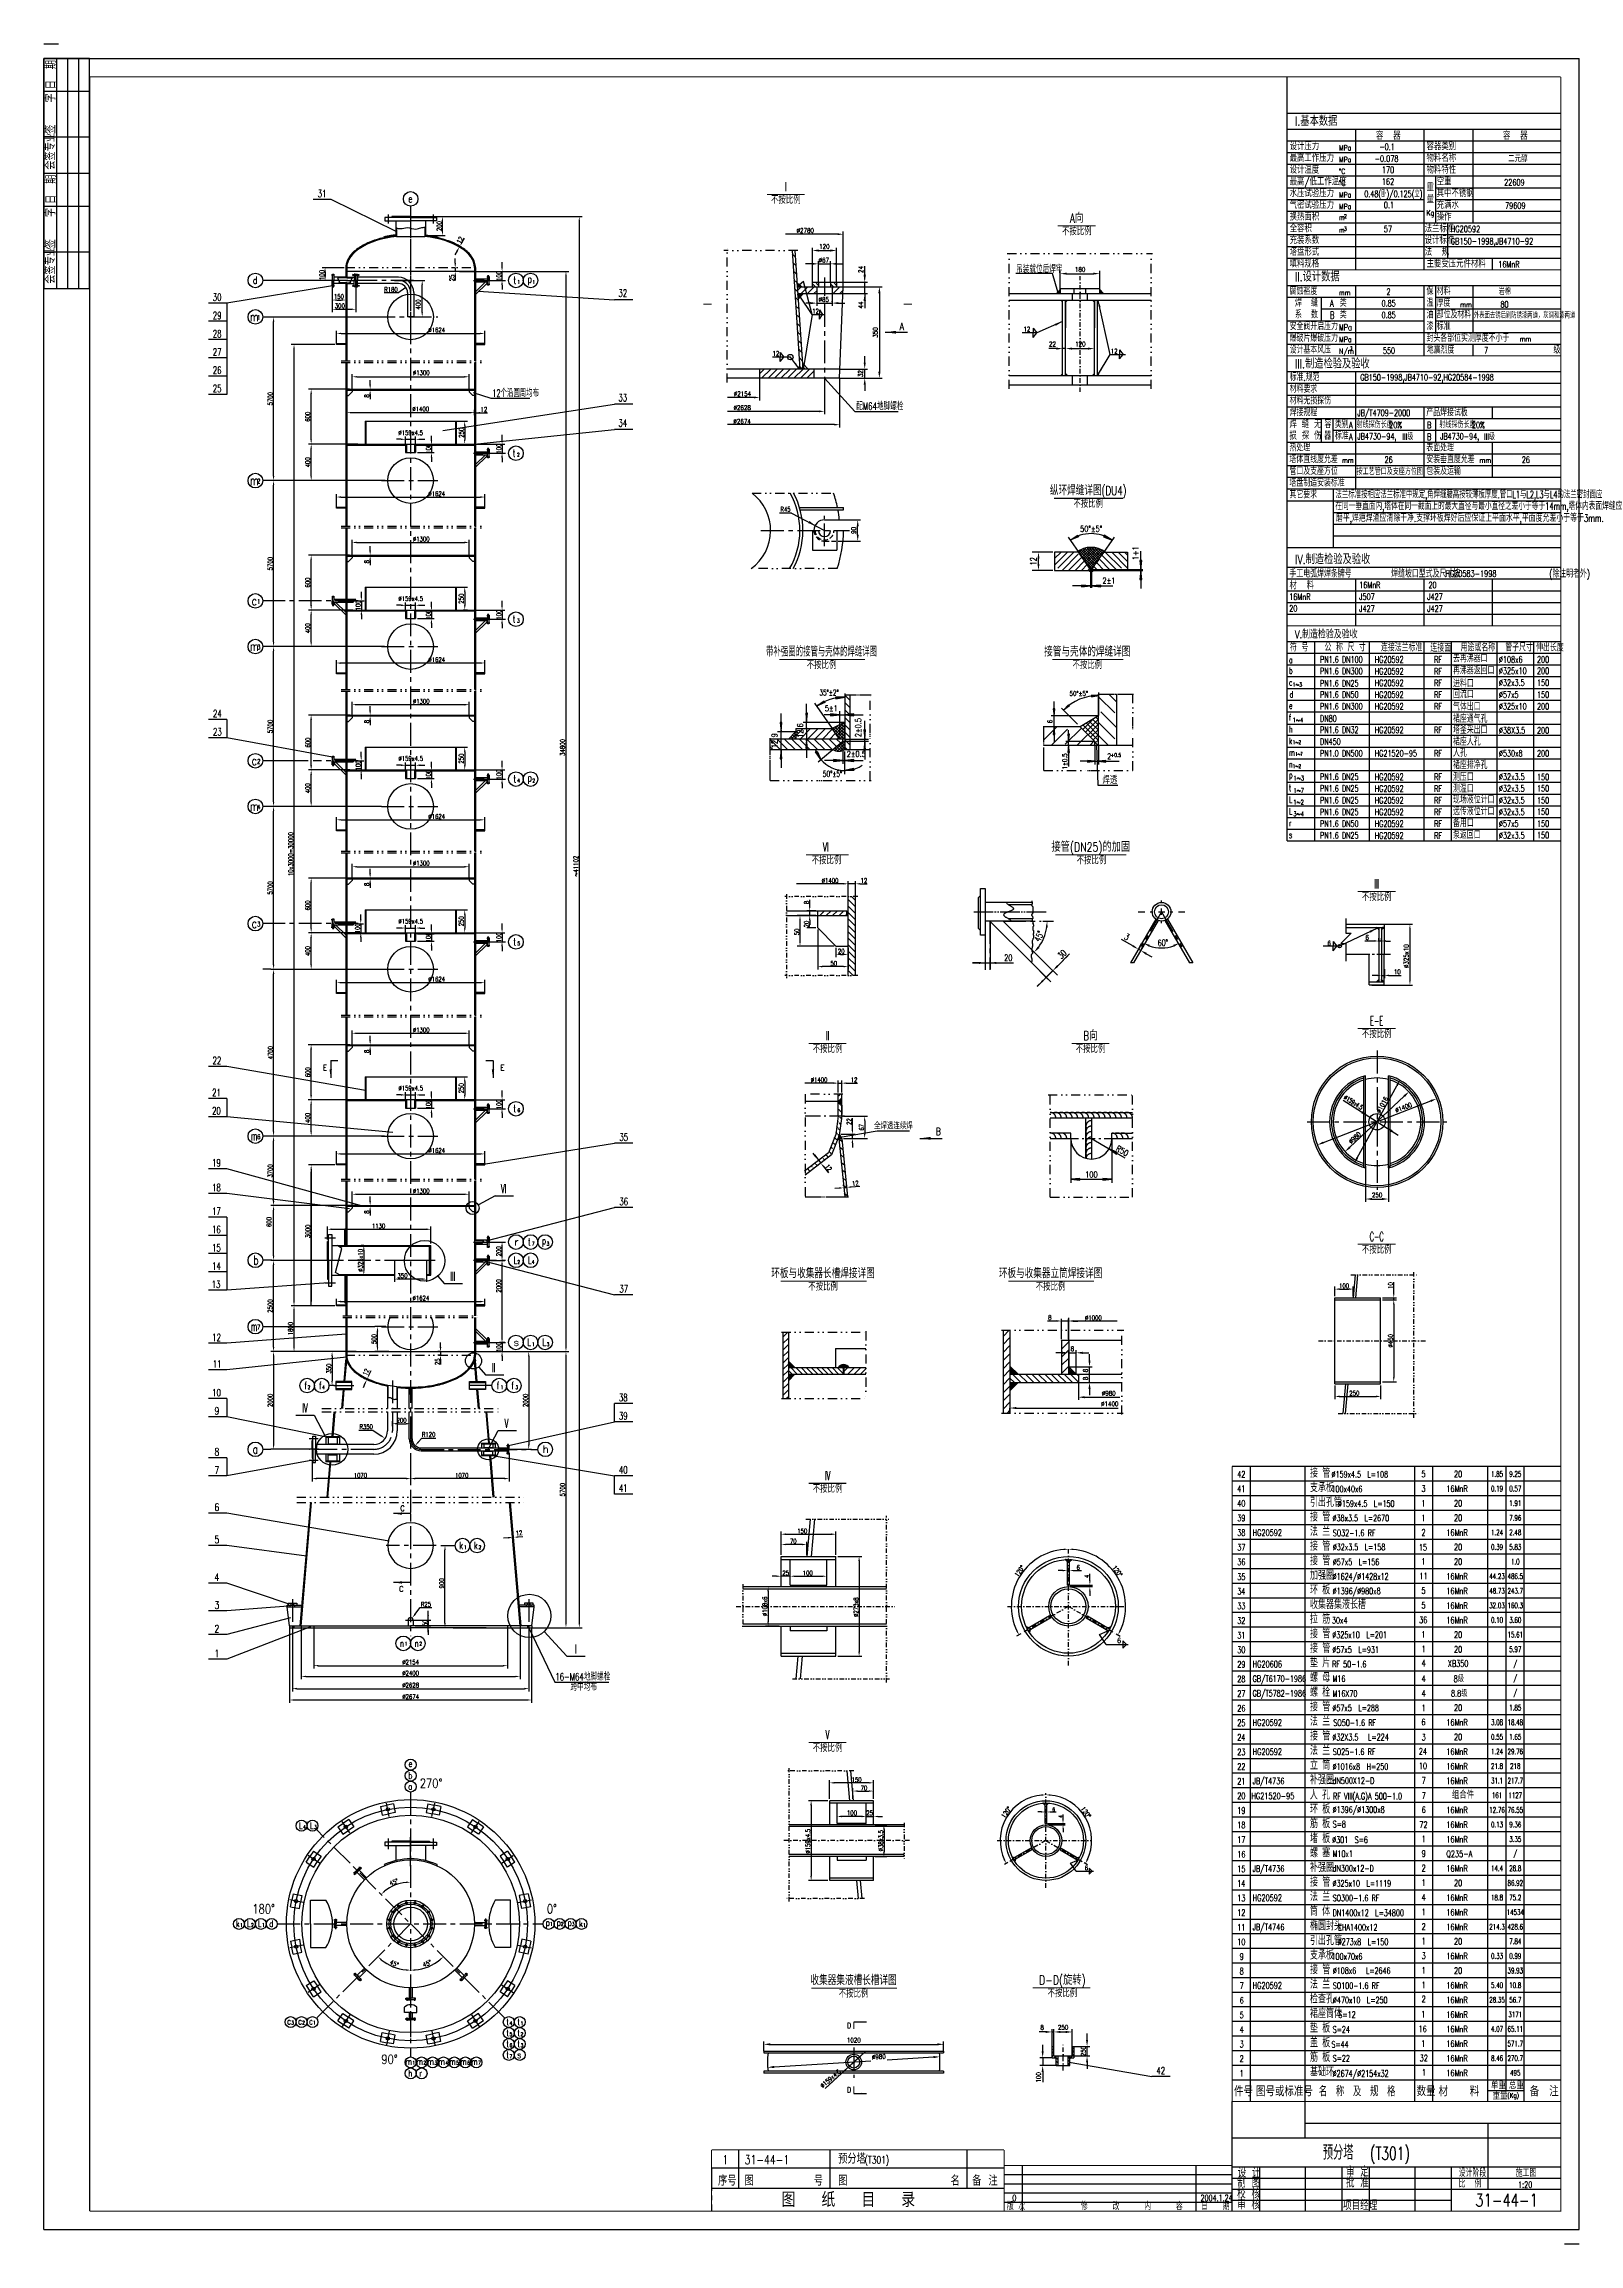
# Model space of a CAD drawing. Header units: millimetres. Extents: x 2180 to 3021, y -3886 to -2681.
import ezdxf
from ezdxf.enums import TextEntityAlignment as Align

# ---------------------------------------------------------------- set-up
doc = ezdxf.new("R2010")
doc.units = ezdxf.units.MM
doc.header["$LTSCALE"] = 10
doc.header["$MEASUREMENT"] = 0
for name, pattern in [('CENTER', [2, 1.25, -0.25, 0.25, -0.25]), ('CENTER2', [1.125, 0.75, -0.125, 0.125, -0.125]), ('DASHDOT2', [0.5, 0.25, -0.125, 0, -0.125]), ('DIVIDE', [1.25, 0.5, -0.25, 0, -0.25, 0, -0.25]), ('DIVIDE2', [0.625, 0.25, -0.125, 0, -0.125, 0, -0.125]), ('HIDDEN', [0.375, 0.25, -0.125])]:
    doc.linetypes.add(name, pattern=pattern)
doc.layers.get('0').update_dxf_attribs({"linetype": 'CONTINUOUS'})
doc.layers.get('DEFPOINTS').update_dxf_attribs({"linetype": 'CONTINUOUS'})
for name, color, linetype in [('1', 2, 'CENTER'), ('2', 2, 'CONTINUOUS'), ('3', 2, 'DIVIDE'), ('4', 3, 'HIDDEN'), ('6', 2, 'CONTINUOUS'), ('COLUMN', 7, 'CONTINUOUS')]:
    doc.layers.add(name, color=color, linetype=linetype)
doc.styles.add('CHINA', font='txt', dxfattribs={"bigfont": 'CHINA'})
doc.styles.add('H5', font='romans', dxfattribs={"width": 0.8, "bigfont": 'HZ5.SHX'})
doc.styles.add('HZ', font='txt', dxfattribs={"width": 0.5, "bigfont": 'hztxt.shx'})
doc.styles.add('HZ5', font='romans.shx', dxfattribs={"width": 0.7, "bigfont": 'hztxt.shx'})
doc.styles.add('HZTXT', font='ROMANS', dxfattribs={"width": 0.7, "bigfont": 'HZTXT'})
doc.dimstyles.get("Standard").update_dxf_attribs({"dimtxt": 0.18, "dimasz": 0.18, "dimexe": 0.18, "dimexo": 0.0625, "dimgap": 0.09, "dimtad": 0, "dimtih": 1, "dimtoh": 1, "dimdec": 4, "dimzin": 12, "dimdsep": 46, "dimtxsty": 'Standard', "dimcen": 0.09, "dimadec": 0, "dimazin": 0, "dimtfac": 1, "dimtdec": 4, "dimtofl": 0, "dimtmove": 0, "dimatfit": 3, "dimfxl": 0, "dimtolj": 1, "dimtzin": 0, "dimarcsym": 0})
doc.dimstyles.new('STANDARD$0', dxfattribs={"dimscale": 0, "dimtxt": 4, "dimasz": 3, "dimexe": 1.5, "dimexo": 0, "dimgap": 1, "dimtad": 1, "dimdec": 0, "dimlfac": 5, "dimzin": 12, "dimdsep": 46, "dimtxsty": 'H5', "dimcen": 0, "dimadec": 0, "dimazin": 0, "dimtfac": 1, "dimtdec": 0, "dimtmove": 0, "dimatfit": 3, "dimfxl": 0, "dimtvp": 0.833333, "dimtolj": 1, "dimtzin": 1, "dimarcsym": 0})
pattern_1 = [(45, (25.45148, 0), (-0.0441941738, 0.0441941738), []), (135, (25.45148, 0), (-0.0441941738, -0.0441941738), [])]
pattern_2 = [(45, (-6.569496, 52.78448), (-0.0441941738, 0.0441941738), []), (135, (-6.569496, 52.78448), (-0.0441941738, -0.0441941738), [])]
pattern_3 = [(45, (8.23518, 12.92277), (-0.0883883476, 0.0883883476), []), (135, (8.23518, 12.92277), (-0.0883883476, -0.0883883476), [])]
pattern_4 = [(45, (-92.83721, 553.93046), (-0.0883883476, 0.0883883476), []), (135, (-92.83721, 553.93046), (-0.0883883476, -0.0883883476), [])]
pattern_5 = [(45, (461.60355, -392.58905), (-0.070710678, 0.070710678), []), (135, (461.60355, -392.58905), (-0.070710678, -0.070710678), [])]

msp = doc.modelspace()

# ---------------------------------------------------------------- texts
at = {"color": 2, "linetype": 'ByBlock', "style": 'H5', "width": 0.8}
msp.add_text('%%c2154', height=2.5, dxfattribs=at).set_placement((2562.5483579, -2872.9942199), align=Align.MIDDLE)
at = {"color": 2, "style": 'HZ'}
for s, height, width, p in [('预分塔', 8, 0.7, (2880.5121956, -3840.2400012)), ('审 定', 5, 0.7, (2893.1661873, -3849.4048794)), ('(T301)', 7, 0.7, (2906.327718, -3840.2400012)), ('校 核', 5, 0.7, (2833.5661603, -3861.4048794)), ('制 图', 5, 0.7, (2833.5661603, -3855.4048794)), ('设 计', 5, 0.7, (2833.8461603, -3849.9848794)), ('批 准', 5, 0.7, (2893.1661873, -3855.4048794)), ('设计阶段', 4, 0.7, (2954.8884143, -3849.541996)), ('比  例', 4, 0.7, (2954.8884143, -3855.4251453)), ('施工图 ', 4, 0.7, (2986.1798818, -3849.541996)), ('1:20', 3.5, 0.7, (2987.4857296, -3855.665132)), ('版 次', 4, 0.7, (2707.3761603, -3867.7148794)), ('0', 3.5, 0.7, (2710.377225, -3862.9184304)), ('修     改     内     容', 4, 0.7, (2747.9461603, -3867.7148794)), ('2004.1.24', 3.5, 0.6, (2813.5223747, -3862.9184304)), ('日   期', 4, 0.7, (2813.7589311, -3867.7148794)), ('审 核', 5, 0.7, (2833.5661603, -3867.4048794)), ('项目经理', 5, 0.7, (2891.5061873, -3867.7448794)), ('31-44-1', 7, 0.75, (2964.0694252, -3865.8598603))]:
    msp.add_text(s, height=height, dxfattribs=dict(at, width=width)).set_placement(p)
at = {"color": 2, "linetype": 'ByBlock', "char_height": 2.5, "attachment_point": 5, "style": 'HZ5'}
for s, insert, rotation in [('\\A1;12', (2407.7681106, -2788.8114238), 59.9210337139), ('45%%d', (2371.7504367, -3732.8042027), 337.5), ('45%%d', (2389.7495691, -3732.8042027), 22.5)]:
    msp.add_mtext(s, dxfattribs=dict(at, insert=insert, rotation=rotation))
at = {"color": 0, "linetype": 'ByBlock', "attachment_point": 5}
for s, insert, char_height, style in [('R180', (2369.9960111, -2815.8651782), 2.5, 'HZTXT'), ('\\A1;∅85', (2607.0856285, -2821.3328915), 2.5, 'H5'), ('22', (2732.3922286, -2845.7510921), 2.5, 'H5'), ('120', (2747.6603415, -2845.7510921), 2.5, 'H5'), ('\\A1;∅1400', (2610.5091887, -3139.6319525), 2.5, 'HZTXT'), ('\\A1;12', (2629.0560597, -3139.6319525), 2.5, 'HZTXT'), ('\\A1;20', (2616.6744268, -3178.3116335), 2.5, 'HZTXT'), ('\\A1;50', (2612.5642745, -3184.9864428), 2.5, 'HZTXT'), ('\\A1;∅1400', (2604.542731, -3248.7981865), 2.5, 'HZTXT'), ('%%c1000', (2754.7975536, -3379.0800121), 2.5, 'HZTXT'), ('25', (2586.2329051, -3518.8971216), 2.5, 'HZTXT'), ('100', (2598.2782928, -3518.8971216), 2.5, 'HZTXT'), ('6', (2746.4957569, -3515.8012408), 2.5, 'HZTXT'), ('100', (2622.5544276, -3650.3044748), 2.5, 'HZTXT'), ('25', (2632.1553185, -3650.3044748), 2.5, 'HZTXT'), ('6', (2733.0699288, -3648.3744073), 2, 'HZTXT'), ('8', (2726.719374, -3767.7610113), 2.5, 'H5'), ('250', (2738.1802774, -3767.7527902), 2.5, 'H5')]:
    msp.add_mtext(s, dxfattribs=dict(at, insert=insert, char_height=char_height, style=style))
for s, insert, char_height, rotation, style in [('32', (2627.2329709, -2861.9414365), 2.5, 90, 'H5'), ('\\A1;8', (2597.6275238, -3151.5902944), 2.5, 90, 'HZTXT'), ('\\A1;50', (2592.3185794, -3167.7389003), 2.5, 90, 'HZTXT'), ('\\A1;20', (2597.6275238, -3163.460174), 2.5, 90, 'HZTXT'), ('%%c1016', (2913.0677695, -3262.4959627), 2.5, 61.2140695222, 'H5'), ('%%c1400', (2924.7040372, -3263.9311969), 2.5, 21.1844262521, 'H5'), ('%%c980', (2898.019653, -3280.5261619), 2.5, 43.1662226281, 'H5'), ('12', (2609.7095702, -3296.9154551), 2.5, 307.9168502592, 'HZTXT'), ('12', (2624.4150162, -3305.4398575), 2.5, 5.7846858504, 'HZTXT'), ('8', (2750.4488485, -3408.026121), 2.5, 90, 'H5'), ('8', (2750.4488485, -3412.3160293), 2.5, 90, 'H5'), ('120%%d', (2714.3300051, -3517.8234091), 2.5, 54.2363536943, 'HZTXT'), ('120%%d', (2767.9815404, -3517.8234091), 2.5, 305.7636463057, 'HZTXT'), ('4', (2751.1198596, -3520.7207677), 2.5, 90, 'HZTXT'), ('120%%d', (2707.0655744, -3649.992142), 2.5, 54.2363536943, 'HZTXT'), ('120%%d', (2750.7114798, -3649.992142), 2.5, 305.7636463057, 'HZTXT'), ('4', (2736.769211, -3652.3100289), 2, 90, 'HZTXT'), ('45%%d', (2371.5595971, -3688.2159558), 2.5, 21.9004167304, 'HZTXT'), ('250', (2749.2948581, -3780.7645467), 2.5, 90, 'H5'), ('100', (2724.7449455, -3795.1132613), 2.5, 90, 'H5')]:
    msp.add_mtext(s, dxfattribs=dict(at, insert=insert, char_height=char_height, rotation=rotation, style=style))
at = {"color": 2, "linetype": 'ByBlock', "char_height": 2.5, "attachment_point": 5}
for s, insert, style in [('R350', (2356.3889254, -3438.7501655), 'HZ5'), ('R120', (2390.6208049, -3442.9860916), 'HZ5'), ('\\A1;R25', (2389.1616334, -3536.0218627), 'HZTXT')]:
    msp.add_mtext(s, dxfattribs=dict(at, insert=insert, style=style))
at = {"layer": '1', "style": 'HZ', "width": 0.75}
for s, height, p in [('期', 5, (2186.3337644, -2695.221953)), ('字', 5, (2186.1144002, -2713.441465)), ('日', 5, (2186.3337644, -2706.1975627)), ('签', 5, (2186.1144002, -2730.5634162)), ('会签专业', 5, (2185.895036, -2750.3046666)), ('日', 5, (2186.3337644, -2768.9780504)), ('字', 5, (2186.1144002, -2776.2219526)), ('签', 5, (2186.1144002, -2793.3439038)), ('会签专业', 5, (2185.895036, -2812.7521741)), ('1+1', 3.199968, (2779.5030804, -2964.0539534))]:
    msp.add_text(s, height=height, rotation=90, dxfattribs=at).set_placement(p)
at = {"layer": '1', "linetype": 'Continuous', "style": 'HZ', "width": 0.75}
for s, height, p in [('期', 5, (2186.3337644, -2758.0024406)), ('2%%p0.5', 3.199968, (2627.5284246, -3061.0872358))]:
    msp.add_text(s, height=height, rotation=90, dxfattribs=at).set_placement(p)
at = {"layer": '1'}
for s, height, style, width, p in [('I', 5, 'HZ', 0.75, (2586.3093649, -2762.0756955)), ('不按比例', 4, 'HZ', 0.75, (2586.3093649, -2768.8868162)), ('不按比例', 4, 'HZ', 0.75, (2745.7085152, -2786.1091764)), ('A向', 5, 'HZTXT', 0.7, (2745.7085152, -2779.2980556)), ('纵环焊缝详图(DU4)', 5, 'HZTXT', 0.7, (2751.9724147, -2928.5269496)), ('不按比例', 4, 'HZ', 0.75, (2751.9724147, -2935.3380703)), ('50%%d%%p5%%d', 3.199968, 'HZ', 0.75, (2753.5686218, -2948.5843442)), ('带补强圈的接管与壳体的焊缝详图', 5, 'HZTXT', 0.6, (2605.8700167, -3016.8406405)), ('接管与壳体的焊缝详图', 5, 'HZTXT', 0.7, (2751.4576708, -3016.8406405)), ('不按比例', 4, 'HZ', 0.75, (2605.8700167, -3023.6517613)), ('不按比例', 4, 'HZ', 0.75, (2751.4576708, -3023.6517613)), ('VI', 5, 'HZ', 0.6, (2608.2297686, -3123.765262)), ('接管(DN25)的加固', 5, 'HZ', 0.75, (2753.3956107, -3123.765262)), ('不按比例', 3.99996, 'HZ', 0.75, (2608.5623439, -3130.643662)), ('不按比例', 3.99996, 'HZ', 0.75, (2753.7281859, -3130.643662)), ('III', 5, 'HZ', 0.5, (2910.0163109, -3143.9063076)), ('不按比例', 4, 'HZ', 0.75, (2910.0163109, -3150.7174283)), ('E-E', 5, 'HZ', 0.5, (2910.0163109, -3218.9644448)), ('II', 5, 'HZ', 0.5, (2609.1576694, -3227.1162184)), ('B向', 5, 'HZTXT', 0.7, (2753.2274399, -3227.1162184)), ('不按比例', 4, 'HZ', 0.75, (2910.0163109, -3225.7755655)), ('不按比例', 4, 'HZ', 0.75, (2609.1576694, -3233.9273392)), ('不按比例', 4, 'HZ', 0.75, (2753.2274399, -3233.9273392)), ('C-C', 5, 'HZ', 0.5, (2910.0163109, -3337.1028004)), ('不按比例', 4, 'HZ', 0.75, (2910.0163109, -3343.9139211)), ('环板与收集器长槽焊接详图', 5, 'HZTXT', 0.7, (2606.6695914, -3357.3390374)), ('不按比例', 4, 'HZ', 0.75, (2606.6695914, -3364.1501582)), ('环板与收集器立筒焊接详图', 5, 'HZTXT', 0.7, (2731.3491623, -3357.3390374)), ('不按比例', 4, 'HZ', 0.75, (2731.3491623, -3364.1501582)), ('IV', 5, 'HZ', 0.5, (2609.1576694, -3468.0562342)), ('不按比例', 4, 'HZ', 0.75, (2609.1576694, -3474.8673549)), ('6', 3, 'HZ', 0.75, (2768.8858409, -3557.345773)), ('不按比例', 4, 'HZ', 0.75, (2609.1576694, -3616.7893612)), ('V', 5, 'HZ', 0.5, (2609.1576694, -3609.9782404)), ('6', 2.4, 'HZ', 0.75, (2750.981996, -3681.6100331)), ('收集器集液槽长槽详图', 5, 'HZTXT', 0.7, (2623.420889, -3744.5568727)), ('不按比例', 4, 'HZ', 0.75, (2623.420889, -3751.3679934)), ('D-D(旋转)', 5, 'HZTXT', 0.75, (2737.8114739, -3744.3593236)), ('不按比例', 4, 'HZ', 0.75, (2737.8114739, -3751.1704443))]:
    msp.add_text(s, height=height, dxfattribs=dict(at, style=style, width=width)).set_placement(p, align=Align.CENTER)
for s, height, style, width, p in [('e', 4, 'HZ', 0.75, (2380.633336, -2766.1738579)), ('d', 4, 'HZ', 0.75, (2295.5717952, -2810.8073103)), ('t', 4, 'HZ', 0.75, (2437.8084393, -2810.8073103)), ('1', 2, 'HZ', 0.75, (2439.9068967, -2811.7350425)), ('p', 4, 'HZ', 0.75, (2446.0167728, -2810.8073103)), ('1', 2, 'HZ', 0.75, (2448.1615249, -2811.7581753)), ('m', 5, 'HZ', 0.75, (2295.0627433, -2830.8073103)), ('1', 2.5, 'HZ', 0.75, (2297.5474183, -2831.2137401)), ('t', 4, 'HZ', 0.75, (2437.3959929, -2905.4592122)), ('2', 2, 'HZ', 0.75, (2439.7584177, -2906.3869444)), ('m', 5, 'HZ', 0.75, (2295.0627433, -2920.4592122)), ('2', 2.5, 'HZ', 0.75, (2297.5474183, -2920.8656421)), ('c', 5, 'HZ', 0.75, (2295.0627433, -2986.354883)), ('1', 2.5, 'HZ', 0.75, (2297.5474183, -2986.7613128)), ('t', 4, 'HZ', 0.75, (2437.3959929, -2996.354883)), ('3', 2, 'HZ', 0.75, (2439.7584177, -2997.2826152)), ('m', 5, 'HZ', 0.75, (2295.0627433, -3011.354883)), ('3', 2.5, 'HZ', 0.75, (2297.5474183, -3011.7613128)), ('c', 5, 'HZ', 0.75, (2295.0627433, -3073.937933)), ('2', 2.5, 'HZ', 0.75, (2297.5474183, -3074.3443628)), ('t', 4, 'HZ', 0.75, (2437.8084393, -3083.937933)), ('4', 2, 'HZ', 0.75, (2439.9068967, -3084.8656652)), ('p', 4, 'HZ', 0.75, (2446.0167728, -3083.937933)), ('2', 2, 'HZ', 0.75, (2448.1615249, -3084.888798)), ('m', 5, 'HZ', 0.75, (2295.0627433, -3098.937933)), ('4', 2.5, 'HZ', 0.75, (2297.5474183, -3099.3443628)), ('c', 5, 'HZ', 0.75, (2295.0627433, -3163.1040975)), ('3', 2.5, 'HZ', 0.75, (2297.5474183, -3163.5105273)), ('t', 4, 'HZTXT', 0.7, (2437.7362152, -3173.1040975)), ('5', 2, 'HZ', 0.75, (2439.9791208, -3174.0318297)), ('t', 4, 'HZTXT', 0.7, (2437.7362152, -3264.5263465)), ('6', 2, 'HZ', 0.75, (2439.9791208, -3265.4540787)), ('m', 5, 'HZTXT', 0.5, (2295.0627433, -3279.5263465)), ('6', 2.5, 'HZ', 0.75, (2297.5474183, -3279.9327763)), ('t', 4, 'HZTXT', 0.7, (2445.7362152, -3337.5170475)), ('7', 2, 'HZ', 0.75, (2447.9791208, -3338.5510588)), ('p', 4, 'HZTXT', 0.7, (2453.8764063, -3337.5170475)), ('3', 2, 'HZ', 0.75, (2455.9791208, -3338.5510588)), ('b', 5, 'HZTXT', 0.7, (2296.024651, -3347.5170475)), ('L', 4, 'HZTXT', 0.7, (2438.1053388, -3347.5170475)), ('2', 2, 'HZTXT', 0.7, (2439.9249367, -3348.5510588)), ('L', 4, 'HZTXT', 0.7, (2446.1053388, -3347.5170475)), ('4', 2, 'HZTXT', 0.7, (2447.9249367, -3348.5510588)), ('m', 5, 'HZTXT', 0.5, (2295.0627433, -3383.871654)), ('7', 2.5, 'HZ', 0.75, (2297.5474183, -3384.2780838)), ('L', 4, 'HZTXT', 0.7, (2445.7362152, -3392.5197348)), ('1', 2, 'HZ', 0.75, (2447.9791208, -3393.5537461)), ('L', 4, 'HZTXT', 0.7, (2453.8764063, -3392.5197348)), ('3', 2, 'HZ', 0.75, (2455.9791208, -3393.5537461)), ('f', 4, 'HZTXT', 0.7, (2323.3025462, -3416.1233961)), ('2', 2, 'HZTXT', 0.7, (2325.0605111, -3417.1574074)), ('f', 4, 'HZTXT', 0.7, (2331.3025462, -3416.1233961)), ('4', 2, 'HZTXT', 0.7, (2332.9723394, -3417.1574074)), ('f', 4, 'HZTXT', 0.7, (2428.6126561, -3416.1233961)), ('1', 2, 'HZ', 0.75, (2430.8555618, -3417.1574074)), ('f', 4, 'HZTXT', 0.7, (2436.6126561, -3416.1233961)), ('3', 2, 'HZ', 0.75, (2438.8555618, -3417.1574074)), ('a', 5, 'HZTXT', 0.7, (2295.6611864, -3451.0603878)), ('1.85', 3, 'HZ', 0.6, (2975.9546082, -3464.6583046)), ('9.25', 3, 'HZ', 0.6, (2985.9545082, -3464.6583046)), ('0.19', 3, 'HZ', 0.6, (2975.9546082, -3472.6583046)), ('0.57', 3, 'HZ', 0.6, (2985.9545082, -3472.6583046)), ('1.91', 3, 'HZ', 0.6, (2985.9545082, -3480.6583046)), ('7.96', 3, 'HZ', 0.6, (2985.9545082, -3488.6583046)), ('k', 4, 'HZTXT', 0.7, (2408.4667117, -3503.7574136)), ('1', 2, 'HZ', 0.75, (2410.7096174, -3504.7914249)), ('k', 4, 'HZTXT', 0.7, (2416.4667117, -3503.7574136)), ('2', 2, 'HZ', 0.75, (2418.7096174, -3504.7914249)), ('0.39', 3, 'HZ', 0.6, (2975.9546082, -3504.6583046)), ('1.24', 3, 'HZ', 0.6, (2975.9546082, -3496.6583046)), ('2.48', 3, 'HZ', 0.6, (2985.9545082, -3496.6583046)), ('5.83', 3, 'HZ', 0.6, (2985.9545082, -3504.6583046)), ('1.0', 3, 'HZ', 0.6, (2985.9545082, -3512.6583046)), ('44.23', 3, 'HZ', 0.6, (2975.9546082, -3520.6583046)), ('48.73', 3, 'HZ', 0.6, (2975.9546082, -3528.6583046)), ('486.5', 3, 'HZ', 0.6, (2985.9545082, -3520.6583046)), ('243.7', 3, 'HZ', 0.6, (2985.9545082, -3528.6583046)), ('32.03', 3, 'HZ', 0.6, (2975.9546082, -3536.6583046)), ('160.3', 3, 'HZ', 0.6, (2985.9545082, -3536.6583046)), ('0.10', 3, 'HZ', 0.6, (2975.9546082, -3544.6583046)), ('15.61', 3, 'HZ', 0.6, (2985.9545082, -3552.6583046)), ('3.60', 3, 'HZ', 0.6, (2985.9545082, -3544.6583046)), ('n', 4, 'HZTXT', 0.7, (2376.0099411, -3557.3478232)), ('1', 2, 'HZ', 0.75, (2378.2528467, -3557.6303077)), ('n', 4, 'HZTXT', 0.7, (2384.0099411, -3557.3478232)), ('2', 2, 'HZ', 0.75, (2386.2528467, -3557.6303077)), ('5.97', 3, 'HZ', 0.6, (2985.9545082, -3560.6583046)), ('/', 3, 'HZ', 0.6, (2985.9545082, -3568.6583046)), ('/', 3, 'HZ', 0.6, (2985.9545082, -3576.6583046)), ('/', 3, 'HZ', 0.6, (2985.9545082, -3584.6583046)), ('3.08', 3, 'HZ', 0.6, (2975.9546082, -3600.6583046)), ('18.48', 3, 'HZ', 0.6, (2985.9545082, -3600.6583046)), ('1.85', 3, 'HZ', 0.6, (2985.9545082, -3592.6583046)), ('0.55', 3, 'HZ', 0.6, (2975.9546082, -3608.6583046)), ('1.65', 3, 'HZ', 0.6, (2985.9545082, -3608.6583046)), ('21.8', 3, 'HZ', 0.6, (2975.9546082, -3624.6583046)), ('1.24', 3, 'HZ', 0.6, (2975.9546082, -3616.6583046)), ('29.76', 3, 'HZ', 0.6, (2985.9545082, -3616.6583046)), ('218', 3, 'HZ', 0.6, (2985.9545082, -3624.6583046)), ('31.1', 3, 'HZ', 0.6, (2975.9546082, -3632.6583046)), ('217.7', 3, 'HZ', 0.6, (2985.9545082, -3632.6583046)), ('12.76', 3, 'HZ', 0.6, (2975.9546082, -3648.6583046)), ('161', 3, 'HZ', 0.6, (2975.9546082, -3640.6583046)), ('76.55', 3, 'HZ', 0.6, (2985.9545082, -3648.6583046)), ('1127', 3, 'HZ', 0.6, (2985.9545082, -3640.6583046)), ('0.13', 3, 'HZ', 0.6, (2975.9546082, -3656.6583046)), ('9.36', 3, 'HZ', 0.6, (2985.9545082, -3656.6583046)), ('3.35', 3, 'HZ', 0.6, (2985.9545082, -3664.6583046)), ('/', 3, 'HZ', 0.6, (2985.9545082, -3672.6583046)), ('14.4', 3, 'HZ', 0.6, (2975.9546082, -3680.6583046)), ('86.92', 3, 'HZ', 0.6, (2985.9545082, -3688.6583046)), ('28.8', 3, 'HZ', 0.6, (2985.9545082, -3680.6583046)), ('18.8', 3, 'HZ', 0.6, (2975.9546082, -3696.6583046)), ('75.2', 3, 'HZ', 0.6, (2985.9545082, -3696.6583046)), ('214.3', 3, 'HZ', 0.6, (2975.9546082, -3712.6583046)), ('14534', 3, 'HZ', 0.6, (2985.9545082, -3704.6583046)), ('428.6', 3, 'HZ', 0.6, (2985.9545082, -3712.6583046)), ('7.84', 3, 'HZ', 0.6, (2985.9545082, -3720.6583046)), ('0.33', 3, 'HZ', 0.6, (2975.9546082, -3728.6583046)), ('39.93', 3, 'HZ', 0.6, (2985.9545082, -3736.6583046)), ('0.99', 3, 'HZ', 0.6, (2985.9545082, -3728.6583046)), ('5.40', 3, 'HZ', 0.6, (2975.9546082, -3744.6583046)), ('10.8', 3, 'HZ', 0.6, (2985.9545082, -3744.6583046)), ('28.35', 3, 'HZ', 0.6, (2975.9546082, -3752.6583046)), ('3171', 3, 'HZ', 0.6, (2985.9545082, -3760.6583046)), ('56.7', 3, 'HZ', 0.6, (2985.9545082, -3752.6583046)), ('4.07', 3, 'HZ', 0.6, (2975.9546082, -3768.6583046)), ('65.11', 3, 'HZ', 0.6, (2985.9545082, -3768.6583046)), ('8.46', 3, 'HZ', 0.6, (2975.9546082, -3784.6583046)), ('571.7', 3, 'HZ', 0.6, (2985.9545082, -3776.6583046)), ('270.7', 3, 'HZ', 0.6, (2985.9545082, -3784.6583046)), ('495', 3, 'HZ', 0.6, (2985.9545082, -3792.6583046))]:
    msp.add_text(s, height=height, dxfattribs=dict(at, style=style, width=width)).set_placement(p, align=Align.MIDDLE)
at = {"layer": '1', "color": 2, "linetype": 'ByBlock', "style": 'H5', "width": 0.8}
for s, p in [('%%C2780', (2596.9400916, -2783.5925853)), ('%%C2628', (2562.3921917, -2880.6166879)), ('%%C2674', (2562.3378399, -2888.0626283))]:
    msp.add_text(s, height=2.5, dxfattribs=at).set_placement(p, align=Align.MIDDLE)
at = {"layer": '1', "color": 2, "linetype": 'ByBlock', "style": 'H5'}
for s, rotation, width, p in [('24', 90, 0.8, (2627.3577273, -2804.9135783)), ('44', 90, 0.8, (2627.3577273, -2824.4018702)), ('%%C159x4.5', 327.6089527717, 0.6, (2897.2907229, -3261.1227476))]:
    msp.add_text(s, height=2.5, rotation=rotation, dxfattribs=dict(at, width=width)).set_placement(p, align=Align.MIDDLE)
at = {"layer": '1', "width": 0.75}
for s, height, style, p in [('2%%p1', 3.199968, 'HZ', (2759.762293, -2976.9170155)), ('2', 3, 'HZ', (2762.3088295, -3073.104547)), ('+0.5', 2, 'HZ', (2764.2682446, -3071.9032811)), ('焊透', 4, 'HZ', (2759.7875871, -3086.6281742)), ('1', 5, 'HZTXT', (2551.5564255, -3842.6924516)), ('31-44-1', 5, 'HZTXT', (2563.7277743, -3842.7475487)), ('预分塔', 5, 'HZTXT', (2614.9647076, -3842.3370611)), ('(T301)', 4, 'HZTXT', (2629.5218414, -3842.3370611)), ('序号', 5, 'HZTXT', (2549.1701562, -3854.3700129)), ('图', 5, 'HZTXT', (2563.7277743, -3854.3700129)), ('号', 5, 'HZTXT', (2601.6371819, -3854.3700129)), ('图', 5, 'HZTXT', (2614.9647076, -3854.3700129)), ('名', 5, 'HZTXT', (2676.5674953, -3854.3700129)), ('备', 5, 'HZTXT', (2688.4141853, -3854.3700129)), ('注', 5, 'HZTXT', (2697.2992024, -3854.3700129))]:
    msp.add_text(s, height=height, dxfattribs=dict(at, style=style)).set_placement(p)
at = {"layer": '1', "linetype": 'Continuous', "style": 'HZ'}
for s, height, width, p in [('35%%d%%p2%%d', 3.199968, 0.6, (2609.9698075, -3038.2761579)), ('50%%d%%p5%%d', 2.5599744, 0.75, (2746.7897113, -3038.4256362)), ('50%%d%%p5%%d', 3.199968, 0.6, (2611.8799994, -3082.7959376)), ('全焊透连续焊', 3.5, 0.75, (2645.2209495, -3275.7506281)), ('B', 4, 0.75, (2669.8216039, -3279.011034)), ('100', 3.199968, 0.75, (2753.7184848, -3302.2406897))]:
    msp.add_text(s, height=height, dxfattribs=dict(at, width=width)).set_placement(p, align=Align.CENTER)
at = {"layer": '1', "linetype": 'Continuous', "style": 'HZ', "width": 0.75}
msp.add_text('5%%p1', height=3.199968, dxfattribs=at).set_placement((2614.759219, -3046.8567115), align=Align.RIGHT)
for s, height, rotation, p in [('9', 3.199968, 90, (2581.6815498, -3060.0679127)), ('6', 3.199968, 90, (2595.7197427, -3054.5873008)), ('12', 3.199968, 90, (2595.7197427, -3059.202588)), ('6', 2.5599744, 90, (2732.2780538, -3052.4740427)), ('12', 3.199968, 90, (2581.6815498, -3064.8794562)), ('R50', 3.199968, 330, (2769.8519079, -3289.0283261))]:
    msp.add_text(s, height=height, rotation=rotation, dxfattribs=at).set_placement(p, align=Align.CENTER)
msp.add_text('2%%p0.5', height=3.199968, dxfattribs=at).set_placement((2619.6438368, -3071.8564615))
msp.add_text('1%%p0.5', height=2.5599744, rotation=90, dxfattribs=at).set_placement((2740.3830305, -3069.9488858), align=Align.RIGHT)
at = {"layer": '1', "style": 'HZTXT'}
for s, p in [('r', (2438.6474615, -3337.5170475)), ('s', (2438.6474615, -3392.5197348)), ('h', (2454.7019248, -3451.0603878))]:
    msp.add_text(s, height=4, dxfattribs=at).set_placement(p, align=Align.MIDDLE)
at = {"layer": '1', "style": 'CHINA'}
msp.add_text('图  纸  目  录', height=8, dxfattribs=at).set_placement((2583.9557238, -3866.1285661))
at = {"layer": '1', "linetype": 'ByBlock', "char_height": 2.5, "attachment_point": 5, "style": 'H5'}
for s, insert in [('%%c980', (2763.2127708, -3420.4501696)), ('%%c1400', (2763.7726617, -3426.2631962))]:
    msp.add_mtext(s, dxfattribs=dict(at, insert=insert))
at = {"layer": '2'}
for s, height, style, width, p in [('31', 4, 'H5', 0.7, (2329.7846735, -2765.3516229)), ('吊装就位后焊牢', 4, 'H5', 0.7, (2712.4384403, -2806.7826881)), ('30', 4, 'H5', 0.7, (2272.3421186, -2822.097653)), ('32', 4, 'H5', 0.7, (2494.5966308, -2819.8947864)), ('29', 4, 'H5', 0.7, (2272.3421186, -2832.097653)), ('12', 2.5, 'H5', 0.75, (2600.7164934, -2829.0201829)), ('28', 4, 'H5', 0.7, (2272.3421186, -2842.097653)), ('27', 4, 'H5', 0.7, (2272.3421186, -2852.097653)), ('12', 2.5, 'H5', 0.75, (2579.0096287, -2852.1649627)), ('26', 4, 'H5', 0.7, (2272.3421186, -2862.097653)), ('25', 4, 'H5', 0.7, (2272.3421186, -2872.097653)), ('12个沿圆周均布', 4, 'HZ', 0.65, (2425.5431656, -2874.6343594)), ('33', 4, 'H5', 0.7, (2494.5966308, -2877.1295089)), ('配M64地脚螺栓', 4, 'H5', 0.7, (2624.8769575, -2881.8438623)), ('34', 4, 'H5', 0.7, (2494.5966308, -2891.0073649)), ('R45', 2.5, 'HZTXT', 0.7, (2583.3446098, -2937.4892412)), ('24', 4, 'H5', 0.7, (2272.463405, -3050.1596736)), ('23', 4, 'H5', 0.7, (2272.463405, -3060.1596736)), ('22', 4, 'H5', 0.7, (2272.2114622, -3240.2043551)), ('E', 3, 'H5', 0.8, (2332.7237657, -3243.5710466)), ('E', 3, 'H5', 0.8, (2429.978355, -3243.5710466)), ('21', 4, 'H5', 0.7, (2271.9595159, -3257.7694484)), ('20', 4, 'H5', 0.7, (2271.9595159, -3267.7694484)), ('35', 4, 'H5', 0.7, (2495.1141931, -3282.168646)), ('19', 4, 'H5', 0.7, (2271.9595159, -3296.2097187)), ('18', 4, 'H5', 0.7, (2271.9595159, -3309.8044864)), ('VI', 5, 'HZ', 0.5, (2430.2603421, -3310.8763097)), ('36', 4, 'H5', 0.7, (2495.1141931, -3317.4397413)), ('17', 4, 'H5', 0.7, (2271.9595159, -3322.7623641)), ('16', 4, 'H5', 0.7, (2271.9595159, -3332.7623641)), ('15', 4, 'H5', 0.7, (2271.9595159, -3342.7623641)), ('14', 4, 'H5', 0.7, (2271.9595159, -3352.7623641)), ('13', 4, 'H5', 0.7, (2271.7075731, -3362.7623641)), ('III', 5, 'HZ', 0.5, (2402.4316527, -3358.8465822)), ('37', 4, 'H5', 0.7, (2495.1141931, -3365.2709067)), ('12', 4, 'H5', 0.7, (2272.0325948, -3391.8321764)), ('11', 4, 'H5', 0.7, (2272.3244087, -3406.4091236)), ('II', 5, 'HZ', 0.5, (2425.2663459, -3408.8847478)), ('10', 4, 'H5', 0.7, (2271.9964586, -3422.1119904)), ('38', 4, 'H5', 0.7, (2494.8269915, -3424.8266727)), ('9', 4, 'H5', 0.8, (2273.2008907, -3432.1119904)), ('IV', 5, 'HZ', 0.5, (2321.4788568, -3431.0152023)), ('39', 4, 'H5', 0.7, (2494.8269915, -3434.8266727)), ('V', 5, 'HZ', 0.5, (2432.2768147, -3439.3515484)), ('8', 4, 'H5', 0.8, (2273.2008907, -3454.5198627)), ('7', 4, 'H5', 0.8, (2273.2008907, -3464.5198627)), ('40', 4, 'H5', 0.7, (2494.8269915, -3464.4144398)), ('6', 4, 'H5', 0.8, (2273.2008907, -3484.8477274)), ('C', 3, 'H5', 0.8, (2375.09271, -3484.9608419)), ('41', 4, 'H5', 0.7, (2494.8269915, -3474.4144398)), ('5', 4, 'H5', 0.8, (2273.2008907, -3502.5559349)), ('4', 4, 'H5', 0.8, (2273.2008907, -3523.2094119)), ('C', 3, 'H5', 0.8, (2374.4498151, -3529.0960171)), ('3', 4, 'H5', 0.8, (2273.2008907, -3538.4632693)), ('2', 4, 'H5', 0.8, (2273.2008907, -3551.4421805)), ('1', 4, 'H5', 0.8, (2273.2008907, -3564.9120055)), ('I', 5, 'HZ', 0.5, (2470.8686169, -3562.9723751)), ('16-M64地脚螺栓', 4, 'H5', 0.7, (2460.018634, -3577.7166005)), ('跨中均布', 4, 'H5', 0.7, (2468.2949459, -3583.306448)), ('e', 3.5, 'H5', 0.8, (2379.5645928, -3625.0959978)), ('a', 3.5, 'H5', 0.8, (2379.4016519, -3637.551951)), ('b', 3.5, 'H5', 0.8, (2379.4016519, -3631.551951)), ('人 孔', 4.5, 'H5', 0.75, (2873.3880453, -3642.8748039)), ('L', 3.5, 'H5', 0.8, (2319.6212935, -3658.9687818)), ('4', 2, 'H5', 0.8, (2321.851071, -3658.9687818)), ('L', 3.5, 'H5', 0.8, (2325.6212935, -3658.9687818)), ('3', 2, 'H5', 0.8, (2327.851071, -3658.9687818)), ('k', 3.5, 'H5', 0.8, (2285.0162927, -3712.7491402)), ('1', 2, 'H5', 0.8, (2287.2460703, -3712.7491402)), ('L', 3.5, 'H5', 0.8, (2291.0162927, -3712.7491402)), ('2', 2, 'H5', 0.8, (2293.2460703, -3712.7491402)), ('L', 3.5, 'H5', 0.8, (2297.0162927, -3712.7491402)), ('1', 2, 'H5', 0.8, (2299.2460703, -3712.7491402)), ('d', 3.5, 'H5', 0.8, (2303.3239773, -3712.7491402)), ('p', 3.5, 'H5', 0.8, (2454.7883208, -3712.1684401)), ('1', 2, 'H5', 0.8, (2457.0180984, -3712.1684401)), ('p', 3.5, 'H5', 0.8, (2460.7883208, -3712.1684401)), ('2', 2, 'H5', 0.8, (2463.0180984, -3712.1684401)), ('p', 3.5, 'H5', 0.8, (2466.7883208, -3712.1684401)), ('3', 2, 'H5', 0.8, (2469.0180984, -3712.1684401)), ('k', 3.5, 'H5', 0.8, (2473.0207436, -3712.7491402)), ('1', 2, 'H5', 0.8, (2475.2505212, -3712.7491402)), ('c', 3.5, 'H5', 0.8, (2313.070788, -3766.1530712)), ('3', 2, 'H5', 0.8, (2315.3005656, -3766.1530712)), ('c', 3.5, 'H5', 0.8, (2319.070788, -3766.1530712)), ('2', 2, 'H5', 0.8, (2321.3005656, -3766.1530712)), ('c', 3.5, 'H5', 0.8, (2325.070788, -3766.1530712)), ('1', 2, 'H5', 0.8, (2327.3005656, -3766.1530712)), ('t', 3.5, 'H5', 0.8, (2433.1820104, -3766.5294987)), ('t', 3.5, 'H5', 0.8, (2433.1820104, -3772.5294987)), ('4', 2, 'H5', 0.8, (2434.9356169, -3766.5294987)), ('5', 2, 'H5', 0.8, (2434.9356169, -3772.5294987)), ('t', 3.5, 'H5', 0.8, (2439.1820104, -3766.5294987)), ('t', 3.5, 'H5', 0.8, (2439.1820104, -3772.5294987)), ('2', 2, 'H5', 0.8, (2440.9356169, -3772.5294987)), ('1', 2, 'H5', 0.8, (2440.9356169, -3766.5294987)), ('D', 3, 'H5', 0.7, (2619.8015782, -3768.2444989)), ('t', 3.5, 'H5', 0.8, (2433.1820104, -3778.5294987)), ('t', 3.5, 'H5', 0.8, (2433.1820104, -3784.5294987)), ('7', 2, 'H5', 0.8, (2434.9356169, -3784.5294987)), ('6', 2, 'H5', 0.8, (2434.9356169, -3778.5294987)), ('t', 3.5, 'H5', 0.8, (2439.1820104, -3778.5294987)), ('s', 3.5, 'H5', 0.8, (2439.1820104, -3784.5294987)), ('3', 2, 'H5', 0.8, (2440.9356169, -3778.5294987)), ('m', 3.5, 'H5', 0.8, (2377.9068876, -3788.2302486)), ('h', 3.5, 'H5', 0.8, (2379.4016519, -3794.6307695)), ('1', 2, 'H5', 0.8, (2381.7304598, -3788.1555988)), ('m', 3.5, 'H5', 0.8, (2383.9068876, -3788.2302486)), ('r', 3.5, 'H5', 0.8, (2385.4016519, -3794.6307695)), ('2', 2, 'H5', 0.8, (2387.7304598, -3788.1555988)), ('m', 3.5, 'H5', 0.8, (2389.9068876, -3788.2302486)), ('3', 2, 'H5', 0.8, (2393.7304598, -3788.1555988)), ('m', 3.5, 'H5', 0.8, (2395.9068876, -3788.2302486)), ('4', 2, 'H5', 0.8, (2399.7304598, -3788.1555988)), ('m', 3.5, 'H5', 0.8, (2401.9068876, -3788.2302486)), ('5', 2, 'H5', 0.8, (2405.7304598, -3788.1555988)), ('m', 3.5, 'H5', 0.8, (2407.9068876, -3788.2302486)), ('6', 2, 'H5', 0.8, (2411.7304598, -3788.1555988)), ('m', 3.5, 'H5', 0.8, (2413.9068876, -3788.2302486)), ('7', 2, 'H5', 0.8, (2417.7304598, -3788.1555988)), ('42', 4, 'H5', 0.7, (2789.3038677, -3793.4603606)), ('D', 3, 'H5', 0.7, (2619.8015782, -3803.4581369))]:
    msp.add_text(s, height=height, dxfattribs=dict(at, style=style, width=width)).set_placement(p)
at = {"layer": '2', "color": 0, "style": 'H5', "width": 0.75}
msp.add_text('A', height=4, dxfattribs=at).set_placement((2648.7226581, -2838.2163815))
at = {"layer": '2', "style": 'H5', "width": 0.75}
for s, p in [('12', (2720.2502789, -2837.5857171)), ('12', (2768.0860002, -2849.6459235)), ('6', (2884.8500123, -3173.8969596))]:
    msp.add_text(s, height=2.5, dxfattribs=at).set_placement(p, align=Align.MIDDLE_RIGHT)
at = {"layer": '2', "style": 'H5', "width": 0.7}
msp.add_text('%%C159x4.5', height=2.5, rotation=40.6203063661, dxfattribs=at).set_placement((2606.4983497, -3801.1294767))
at = {"layer": '6'}
for s, height, style, width, p in [('I.基本数据', 5, 'HZ', 0.75, (2865.299838, -2726.1831294)), ('设计压力', 4, 'HZ', 0.75, (2862.3327195, -2739.4834226)), ('容  器', 4, 'HZ', 0.75, (2909.6512253, -2733.6865754)), ('容器类别', 4, 'HZ', 0.75, (2937.3327195, -2739.4834226)), ('容  器', 4, 'HZ', 0.75, (2979.2305181, -2733.6865754)), ('最高工作压力', 4, 'HZ', 0.75, (2862.3327195, -2745.9119941)), ('MPa', 2.89285714, 'H5', 0.7, (2889.3447442, -2739.7357588)), ('MPa', 2.89285714, 'H5', 0.7, (2889.3447442, -2746.1643302)), ('-0.078', 3.5, 'HZ', 0.75, (2908.9079561, -2745.9119941)), ('-0.1', 3.5, 'HZ', 0.75, (2911.4177647, -2739.4834226)), ('物料名称', 4, 'HZ', 0.75, (2937.3327195, -2745.9119941)), ('二元醇', 3.5, 'HZ', 0.75, (2982.0486375, -2746.0172929)), ('设计温度', 4, 'HZ', 0.75, (2862.3327195, -2752.3405655)), ('最高/低工作温度', 4, 'HZ', 0.75, (2862.3327195, -2758.7691369)), ('%%DC', 2.89285714, 'H5', 0.7, (2889.3447442, -2752.5929016)), ('%%DC', 2.89285714, 'H5', 0.7, (2889.3447442, -2759.0214731)), ('170', 3.5, 'HZ', 0.75, (2912.8520282, -2752.0869748)), ('162', 3.5, 'HZ', 0.75, (2912.8520282, -2758.5155462)), ('物料特性', 4, 'HZ', 0.75, (2937.3327195, -2752.3405655)), ('重', 4, 'HZ', 0.75, (2937.3327195, -2761.9834226)), ('空重', 4, 'HZ', 0.75, (2942.9045336, -2758.7691369)), ('22609', 3.5, 'HZ', 0.75, (2979.8526177, -2758.9762056)), ('气密试验压力', 4, 'HZ', 0.75, (2862.3327195, -2771.6262798)), ('水压试验压力', 4, 'HZ', 0.75, (2862.3327195, -2765.1977083)), ('MPa', 2.89285714, 'H5', 0.7, (2889.3447442, -2765.4500445)), ('MPa', 2.89285714, 'H5', 0.7, (2889.3447442, -2771.8786159)), ('0.48(卧)/0.125(立)', 3.5, 'HZ', 0.6, (2903.2523737, -2765.2502232)), ('0.1', 3.5, 'HZ', 0.75, (2913.9249607, -2771.3304979)), ('量', 4, 'HZ', 0.75, (2937.3327195, -2768.4119941)), ('其中不锈钢', 4, 'HZ', 0.75, (2942.9045336, -2765.1977083)), ('充满水', 4, 'HZ', 0.75, (2942.9045336, -2771.6262798)), ('79609', 3.5, 'HZ', 0.75, (2980.3537523, -2771.6874216)), ('全容积', 4, 'HZ', 0.75, (2862.3327195, -2784.4834226)), ('换热面积', 4, 'HZ', 0.75, (2862.3327195, -2778.0548512)), ('m', 2.8928571, 'H5', 0.7, (2889.3447442, -2777.9009105)), ('m', 2.8928571, 'H5', 0.7, (2889.3447442, -2784.7357588)), ('2', 2.1428571, 'H5', 0.7, (2892.0836306, -2776.8691384)), ('3', 2.1428571, 'H5', 0.7, (2892.0836306, -2783.7039867)), ('57', 3.5, 'HZ', 0.75, (2913.9249607, -2784.494835)), ('法兰标准', 4, 'HZ', 0.75, (2936.3116979, -2784.4834226)), ('Kg', 2.89285714, 'H5', 0.7, (2937.3327195, -2775.3427826)), ('操作', 4, 'HZ', 0.75, (2942.9045336, -2778.0548512)), ('HG20592', 3.5, 'HZ', 0.75, (2950.6441302, -2784.4756711)), ('塔盘形式', 4, 'HZ', 0.75, (2862.3327195, -2797.3405655)), ('充装系数', 4, 'HZ', 0.75, (2862.3327195, -2790.9119941)), ('法  规', 4, 'HZ', 0.75, (2936.3116979, -2797.3405655)), ('设计标准', 4, 'HZ', 0.75, (2936.3116979, -2790.9119941)), ('GB150-1998,JB4710-92', 3.5, 'HZ', 0.75, (2950.6441302, -2791.1668439)), ('填料规格', 4, 'HZ', 0.75, (2862.3327195, -2803.7691369)), ('II.设计数据', 5, 'HZ', 0.75, (2865.299838, -2811.4496529)), ('主要受压元件材料', 4, 'HZ', 0.75, (2937.3327195, -2803.7691369)), ('16MnR', 3.5, 'HZ', 0.75, (2976.6036793, -2803.8517575)), ('腐蚀裕度', 4, 'HZ', 0.7, (2862.3327195, -2818.7691369)), ('mm', 2.89285714, 'H5', 0.7, (2889.3447442, -2819.0214731)), ('2', 3.5, 'HZ', 0.7, (2915.3618367, -2818.8213803)), ('保', 4, 'HZ', 0.7, (2937.3327195, -2818.7691369)), ('材料', 4, 'HZ', 0.7, (2942.9045336, -2818.7691369)), ('岩棉', 3.5, 'HZ', 0.7, (2976.9321479, -2818.7691369)), ('焊  缝', 4, 'HZ', 0.7, (2865.2587117, -2825.1977083)), ('系  数', 4, 'HZ', 0.7, (2865.2587117, -2831.6262798)), ('A', 4, 'HZ', 0.7, (2884.3681651, -2825.4500445)), ('B', 4, 'HZ', 0.7, (2884.3681651, -2831.8786159)), ('类', 4, 'HZ', 0.7, (2889.7803553, -2825.1977083)), ('类', 4, 'HZ', 0.7, (2889.7803553, -2831.6262798)), ('0.85', 3.5, 'HZ', 0.7, (2912.6727368, -2825.2170315)), ('0.85', 3.5, 'HZ', 0.7, (2912.6727368, -2831.6126613)), ('温', 4, 'HZ', 0.7, (2937.3327195, -2825.1977083)), ('油', 4, 'HZ', 0.7, (2937.3327195, -2831.6262798)), ('厚度', 4, 'HZ', 0.7, (2942.9045336, -2825.1977083)), ('部位及材料', 4, 'HZ', 0.7, (2942.9045336, -2831.6262798)), ('mm', 2.89285714, 'H5', 0.7, (2955.7776685, -2825.6022449)), ('外表面去锈后刷防锈漆两道，灰调和漆两道', 3.214285714, 'H5', 0.7, (2963.2616764, -2831.6262798)), ('80', 3.5, 'HZ', 0.7, (2977.8227987, -2825.7727311)), ('爆破片爆破压力', 4, 'HZ', 0.7, (2862.3327195, -2844.4834226)), ('安全阀开启压力', 4, 'HZ', 0.7, (2862.3327195, -2838.0548512)), ('MPa', 3, 'HZ', 0.7, (2889.3447442, -2844.7357588)), ('MPa', 3.5, 'HZ', 0.7, (2889.3447442, -2838.3071873)), ('封头各部位实测厚度不小于', 4, 'HZ', 0.7, (2937.3327195, -2844.4834226)), ('漆', 4, 'HZ', 0.7, (2937.3327195, -2838.0548512)), ('标准', 4, 'HZ', 0.7, (2942.9045336, -2838.0548512)), ('mm', 2.89285714, 'H5', 0.7, (2988.3639167, -2844.3666595)), ('设计基本风压', 4, 'HZ', 0.7, (2862.3327195, -2850.9119941)), ('III.制造检验及验收', 5, 'HZ', 0.75, (2865.299838, -2859.0867923)), ('N/m', 3, 'HZ', 0.7, (2889.3447442, -2851.1643302)), ('2', 2, 'HZ', 0.5, (2895.6389731, -2849.0590131)), ('550', 3.5, 'HZ', 0.7, (2913.4591278, -2851.1287035)), ('地震烈度                    级', 4, 'HZ', 0.7, (2937.4945523, -2850.9119941)), ('7', 3.5, 'HZ', 0.7, (2968.931732, -2850.9904029)), ('标准.规范', 4, 'HZ', 0.7, (2862.3327195, -2865.9119941)), ('GB150-1998,JB4710-92,HG20584-1998', 3.5, 'HZ', 0.7, (2901.0134568, -2865.7552013)), ('材料要求', 4, 'HZ', 0.7, (2862.3327195, -2872.3405655)), ('材料无损探伤', 4, 'HZ', 0.7, (2862.3327195, -2878.7691369)), ('焊 缝 无', 4, 'HZ', 0.75, (2862.2356467, -2891.6262798)), ('焊接规程', 4, 'HZ', 0.7, (2862.3327195, -2885.1977083)), ('容', 4, 'HZ', 0.7, (2881.4205159, -2891.6262798)), ('类别', 4, 'HZ', 0.7, (2887.1402969, -2891.6262798)), ('A', 3.5, 'HZ', 0.7, (2894.892408, -2891.8786159)), ('射线探伤长度', 3.5, 'HZ', 0.7, (2898.9966115, -2891.6262798)), ('JB/T4709-2000', 3.5, 'HZ', 0.7, (2899.4628436, -2885.1931767)), ('20%', 3.5, 'HZ', 0.7, (2916.884, -2891.8786159)), ('产品焊接试板', 4, 'HZ', 0.7, (2937.2025186, -2885.1977083)), ('B', 3.5, 'HZ', 0.7, (2937.6382707, -2891.8786159)), ('射线探伤长度', 3.5, 'HZ', 0.7, (2944.318436, -2891.6262798)), ('20%', 3.5, 'HZ', 0.7, (2962.2058246, -2891.8786159)), ('损 探 伤', 4, 'HZ', 0.75, (2862.2356467, -2898.0548512)), ('热处理', 4, 'HZ', 0.7, (2862.2356467, -2904.4834226)), ('器', 4, 'HZ', 0.7, (2881.3042442, -2898.0548512)), ('标准', 4, 'HZ', 0.7, (2887.1402969, -2898.0548512)), ('A', 3.5, 'HZ', 0.7, (2894.892408, -2898.3071873)), ('JB4730-94,', 3.5, 'HZ', 0.7, (2899.4628436, -2898.0467242)), ('III级', 3.5, 'HZ', 0.7, (2924.1195513, -2898.2684092)), ('表面处理', 4, 'HZ', 0.7, (2937.2025186, -2904.4834226)), ('B', 3.5, 'HZ', 0.7, (2937.6382707, -2898.3071873)), ('JB4730-94,', 3.5, 'HZ', 0.7, (2944.7846682, -2898.0467242)), ('III级', 3.5, 'HZ', 0.7, (2968.8404817, -2898.2684092)), ('塔体直线度允差', 4, 'HZ', 0.7, (2862.2356467, -2910.9119941)), ('管口及支座方位', 4, 'HZ', 0.7, (2862.2356467, -2917.3405655)), ('mm', 2.89285714, 'H5', 0.7, (2891.0503996, -2910.8418693)), ('按工艺管口及支座方位图', 3.5, 'HZ', 0.7, (2898.9966115, -2917.3405655)), ('26', 3.5, 'HZ', 0.7, (2914.3426069, -2910.8617911)), ('包装及运输', 4, 'HZ', 0.7, (2937.2025186, -2917.3405655)), ('安装垂直度允差', 4, 'HZ', 0.7, (2937.2025186, -2910.9119941)), ('mm', 2.89285714, 'H5', 0.7, (2966.3537836, -2910.8418693)), ('26', 3.5, 'HZ', 0.7, (2989.5304657, -2910.8617911)), ('塔盘制造安装标准', 4, 'HZ', 0.7, (2862.2356467, -2923.7691369)), ('其它要求', 4, 'HZ', 0.7, (2862.2356467, -2930.1977083)), ('法兰标准按相应法兰标准中规定,角焊缝腰高按较薄板厚度.管口L1与L2,L3与L4的法兰密封面应', 4, 'HZ', 0.65, (2887.430174, -2930.1977083)), (' 在同一垂直面内,塔体在同一截面上的最大直径与最小直径之差小于等于14mm,塔体内表面焊缝应', 4, 'HZ', 0.68, (2884.924697, -2936.5175125)), ('磨平,焊疤焊渣应清除干净.支撑环板焊好后应保证上平面水平,平面度允差小于等于3mm.', 4, 'HZ', 0.7, (2887.686696, -2943.0550872)), ('IV.制造检验及验收', 5, 'HZ', 0.75, (2865.299838, -2966.2296494)), ('材  料', 4, 'HZ', 0.75, (2862.2356467, -2980.0002461)), ('手工电弧焊焊条牌号        焊缝坡口型式及尺寸按                  (除注明者外)', 4, 'HZ', 0.7, (2862.2356467, -2973.5716747)), ('16MnR', 3.5, 'HZ', 0.75, (2900.4027854, -2979.4869469)), ('20', 3.5, 'HZ', 0.75, (2938.3520868, -2979.4869469)), ('HG20583-1998', 3.5, 'HZ', 0.75, (2947.6340498, -2973.2048468)), ('16MnR', 3.5, 'HZ', 0.75, (2862.0807076, -2985.930788)), ('J507', 3.5, 'HZ', 0.75, (2900.4027854, -2985.9155183)), ('J427', 3.5, 'HZ', 0.75, (2937.7033757, -2985.9155183)), ('20', 3.5, 'HZ', 0.75, (2862.0807076, -2992.2962507)), ('J427', 3.5, 'HZ', 0.75, (2900.4027854, -2992.3943677)), ('J427', 3.5, 'HZ', 0.75, (2937.7033757, -2992.3943677)), ('符 号', 4, 'HZ', 0.7, (2862.4999961, -3013.9807589)), ('V.制造检验及验收', 4.28571429, 'HZ', 0.75, (2865.299838, -3006.9439351)), ('公 称 尺 寸', 4, 'HZ', 0.7, (2881.476858, -3013.9807589)), ('连接法兰标准', 4, 'HZ', 0.7, (2912.338805, -3013.9807589)), ('连接面', 4, 'HZ', 0.7, (2939.4151168, -3014.2194669)), ('用途或名称', 4, 'HZ', 0.7, (2956.0070964, -3013.9807589)), ('管子尺寸', 4, 'HZ', 0.7, (2980.4747576, -3013.9807589)), ('伸出长度', 4, 'HZ', 0.7, (2997.3499219, -3013.9807589)), ('a', 3.5, 'HZTXT', 0.7, (2861.9256841, -3020.5270532)), ('b', 3.5, 'HZTXT', 0.7, (2861.9256841, -3026.417894)), ('PN1.6 DN100', 3.5, 'HZTXT', 0.6, (2878.9928627, -3020.2751196)), ('PN1.6 DN300', 3.5, 'HZTXT', 0.6, (2878.9928627, -3026.6549702)), ('HG20592', 3.5, 'HZTXT', 0.7, (2908.9396477, -3020.2751196)), ('HG20592', 3.5, 'HZTXT', 0.7, (2908.9396477, -3026.703691)), ('RF', 3.5, 'HZTXT', 0.7, (2941.4822767, -3020.2751196)), ('RF', 3.5, 'HZTXT', 0.7, (2941.4822767, -3026.703691)), ('再沸器返回口', 4, 'HZTXT', 0.7, (2951.8264709, -3026.5737081)), ('去再沸器口', 4, 'HZTXT', 0.7, (2951.8264709, -3019.9776241)), ('%%C108x6', 3.5, 'HZTXT', 0.7, (2976.9933772, -3020.2751196)), ('%%C325x10', 3.5, 'HZTXT', 0.7, (2976.9933772, -3026.4823915)), ('200', 3.5, 'HZTXT', 0.7, (2997.8802756, -3020.2751196)), ('200', 3.5, 'HZTXT', 0.7, (2997.8802756, -3026.4823915)), ('c', 3.5, 'HZTXT', 0.7, (2861.9256841, -3032.8583928)), ('d', 3.5, 'HZTXT', 0.7, (2862.3242534, -3039.4223604)), ('1~3', 2.14285714, 'H5', 0.8, (2863.9508008, -3033.3286967)), ('PN1.6 DN25', 3.5, 'HZTXT', 0.6, (2878.9928627, -3033.3103372)), ('PN1.6 DN50', 3.5, 'HZTXT', 0.6, (2878.9928627, -3039.4780915)), ('HG20592', 3.5, 'HZTXT', 0.7, (2908.9396477, -3033.1322624)), ('HG20592', 3.5, 'HZTXT', 0.7, (2908.9396477, -3039.5608338)), ('RF', 3.5, 'HZTXT', 0.7, (2941.4822767, -3033.1322624)), ('RF', 3.5, 'HZTXT', 0.7, (2941.4822767, -3039.5608338)), ('进料口', 4, 'HZTXT', 0.7, (2951.8264709, -3033.757459)), ('回流口', 4, 'HZTXT', 0.7, (2951.8264709, -3039.6757238)), ('%%C32x3.5', 3.5, 'HZTXT', 0.7, (2976.9933772, -3032.99476)), ('%%C57x5', 3.5, 'HZTXT', 0.7, (2976.9933772, -3039.5291648)), ('150', 3.5, 'HZTXT', 0.7, (2997.8802756, -3032.99476)), ('150', 3.5, 'HZTXT', 0.7, (2997.8802756, -3039.5291648)), ('f', 3.5, 'HZTXT', 0.7, (2861.9256841, -3052.0166024)), ('e', 3.5, 'HZTXT', 0.7, (2861.9256841, -3045.588031)), ('PN1.6 DN300', 3.5, 'HZTXT', 0.6, (2878.9928627, -3045.9406845)), ('HG20592', 3.5, 'HZTXT', 0.7, (2908.9396477, -3045.9894053)), ('RF', 3.5, 'HZTXT', 0.7, (2941.4822767, -3045.9894053)), ('气体出口', 4, 'HZTXT', 0.7, (2951.8264709, -3046.4557914)), ('裙座通气孔', 4, 'HZTXT', 0.7, (2951.8264709, -3053.0431733)), ('%%C325x10', 3.5, 'HZTXT', 0.7, (2976.9933772, -3045.9356591)), ('200', 3.5, 'HZTXT', 0.7, (2997.8802756, -3045.9356591)), ('h', 3.5, 'HZTXT', 0.7, (2861.9256841, -3058.4451738)), ('1~4', 2.5, 'HZTXT', 0.7, (2863.9508008, -3052.9358395)), ('DN80', 3.5, 'HZTXT', 0.6, (2878.9928627, -3052.5960333)), ('PN1.6 DN32', 3.5, 'HZTXT', 0.6, (2878.9928627, -3058.8165535)), ('HG20592', 3.5, 'HZTXT', 0.7, (2908.9396477, -3058.8465481)), ('RF', 3.5, 'HZTXT', 0.7, (2941.4822767, -3058.8465481)), ('塔釜采出口', 4, 'HZTXT', 0.7, (2951.8264709, -3059.1503162)), ('%%C38X3.5', 3.5, 'HZTXT', 0.7, (2976.9933772, -3059.0943815)), ('200', 3.5, 'HZTXT', 0.7, (2997.8802756, -3059.0943815)), ('k', 3.5, 'HZTXT', 0.7, (2861.9256841, -3064.8737453)), ('m', 3.5, 'HZTXT', 0.7, (2861.9256841, -3071.3023167)), ('1~2', 2, 'HZTXT', 0.7, (2863.9508008, -3064.8756614)), ('1~7', 2, 'HZTXT', 0.6, (2865.4498172, -3071.3606352)), ('DN450', 3.5, 'HZTXT', 0.6, (2878.9928627, -3065.245125)), ('PN1.0 DN500', 3.5, 'HZTXT', 0.6, (2878.9928627, -3071.6737146)), ('HG21520-95', 3.5, 'HZTXT', 0.7, (2908.9396477, -3071.703691)), ('RF', 3.5, 'HZTXT', 0.7, (2941.4822767, -3071.703691)), ('裙座人孔', 4, 'HZTXT', 0.7, (2951.8264709, -3065.5788876)), ('人孔 ', 4, 'HZTXT', 0.7, (2951.8264709, -3071.7276241)), ('%%c530x8', 3.5, 'HZTXT', 0.7, (2976.9933772, -3071.6965535)), ('200', 3.5, 'HZTXT', 0.7, (2997.8802756, -3071.6965535)), ('n', 3.5, 'HZTXT', 0.7, (2861.9256841, -3077.7308881)), ('p', 3.5, 'HZTXT', 0.7, (2861.9256841, -3083.5425765)), ('1~2', 2, 'HZTXT', 0.7, (2863.9508008, -3077.9818359)), ('1~3', 2.5, 'HZTXT', 0.7, (2864.366916, -3084.7433293)), ('PN1.6 DN25', 3.5, 'HZTXT', 0.6, (2878.9928627, -3084.4934504)), ('HG20592', 3.5, 'HZTXT', 0.7, (2908.9396477, -3084.5608338)), ('RF', 3.5, 'HZTXT', 0.7, (2941.4822767, -3084.5608338)), ('裙座排净孔', 4, 'HZTXT', 0.7, (2951.8264709, -3078.4360304)), ('测压口', 4, 'HZTXT', 0.7, (2951.8264709, -3084.9061956)), ('%%c32x3.5', 3.5, 'HZTXT', 0.7, (2976.9933772, -3084.4934504)), ('150', 3.5, 'HZTXT', 0.7, (2997.8802756, -3084.6138374)), ('t', 3.5, 'HZTXT', 0.7, (2861.9256841, -3090.588031)), ('L', 3.5, 'HZTXT', 0.7, (2861.9256841, -3097.0166024)), ('1~2', 2.5, 'HZTXT', 0.7, (2864.3029997, -3097.9358395)), ('1~7', 2.5, 'HZTXT', 0.7, (2864.366916, -3091.4803422)), ('PN1.6 DN25', 3.5, 'HZTXT', 0.6, (2878.9928627, -3090.9220219)), ('PN1.6 DN25', 3.5, 'HZTXT', 0.6, (2878.9928627, -3097.3505933)), ('HG20592', 3.5, 'HZTXT', 0.7, (2908.9396477, -3090.9894053)), ('HG20592', 3.5, 'HZTXT', 0.7, (2908.9396477, -3097.4179767)), ('RF', 3.5, 'HZTXT', 0.7, (2941.4822767, -3090.9894053)), ('RF', 3.5, 'HZTXT', 0.7, (2941.4822767, -3097.4179767)), ('测温口', 4, 'HZTXT', 0.7, (2951.8264709, -3091.334767)), ('现场液位计口', 4, 'HZTXT', 0.7, (2951.8264709, -3097.3764241)), ('%%c32x3.5', 3.5, 'HZTXT', 0.7, (2976.9933772, -3090.9220219)), ('%%c32x3.5', 3.5, 'HZTXT', 0.7, (2976.9933772, -3097.3505933)), ('150', 3.5, 'HZTXT', 0.7, (2997.8802756, -3090.8411487)), ('150', 3.5, 'HZTXT', 0.7, (2997.8802756, -3097.4303278)), ('L', 3.5, 'HZTXT', 0.7, (2861.9256841, -3103.4451738)), ('r', 3.5, 'HZTXT', 0.7, (2861.9256841, -3109.8737453)), ('3~4', 2.5, 'HZTXT', 0.7, (2864.3029997, -3104.364411)), ('PN1.6 DN25', 3.5, 'HZTXT', 0.6, (2878.9928627, -3103.7791647)), ('PN1.6 DN50', 3.5, 'HZTXT', 0.6, (2878.9928627, -3110.2077362)), ('HG20592', 3.5, 'HZTXT', 0.7, (2908.9396477, -3103.8465481)), ('HG20592', 3.5, 'HZTXT', 0.7, (2908.9396477, -3110.2751196)), ('RF', 3.5, 'HZTXT', 0.7, (2941.4822767, -3103.8465481)), ('RF', 3.5, 'HZTXT', 0.7, (2941.4822767, -3110.2751196)), ('备用口', 4, 'HZTXT', 0.7, (2951.8264709, -3110.2335669)), ('远传液位计口', 4, 'HZTXT', 0.7, (2951.8264709, -3103.8049955)), ('%%c32x3.5', 3.5, 'HZTXT', 0.7, (2976.9933772, -3103.7791647)), ('%%c57x5', 3.5, 'HZTXT', 0.7, (2976.9933772, -3110.2077362)), ('150', 3.5, 'HZTXT', 0.7, (2997.8802756, -3103.6180081)), ('150', 3.5, 'HZTXT', 0.7, (2997.8802756, -3110.1269038)), ('s', 3.5, 'HZTXT', 0.7, (2861.9256841, -3116.3023167)), ('PN1.6 DN25', 3.5, 'HZTXT', 0.6, (2878.9928627, -3116.6363076)), ('HG20592', 3.5, 'HZTXT', 0.7, (2908.9396477, -3116.703691)), ('RF', 3.5, 'HZTXT', 0.7, (2941.4822767, -3116.703691)), ('泵返回口', 4, 'HZTXT', 0.7, (2951.8264709, -3116.6621383)), ('%%c32x3.5', 3.5, 'HZTXT', 0.7, (2976.9933772, -3116.6363076)), ('150', 3.5, 'HZTXT', 0.7, (2997.8802756, -3116.4751918)), ('42', 3.5, 'HZTXT', 0.7, (2833.6569414, -3466.5291918)), ('接 管', 4.5, 'H5', 0.75, (2873.4623071, -3466.5551786)), ('支承板', 4.5, 'H5', 0.75, (2873.4623071, -3474.5551786)), ('%%c159x4.5  L=108', 3.5, 'H5', 0.6, (2885.2695555, -3466.6002934)), ('5', 3.5, 'H5', 0.75, (2934.5171491, -3466.4391108)), ('20', 3.5, 'H5', 0.75, (2952.3798837, -3466.4281358)), ('41', 3.5, 'HZTXT', 0.7, (2833.6569414, -3474.5291918)), ('40', 3.5, 'HZTXT', 0.7, (2833.6569414, -3482.5291918)), ('引出孔管', 4.5, 'H5', 0.75, (2873.4623071, -3482.5551786)), ('100x40x6', 3.5, 'H5', 0.6, (2885.2695555, -3474.6002934)), ('%%C159x4.5  L=150', 3.5, 'H5', 0.6, (2888.7750887, -3482.5978218)), ('3', 3.5, 'H5', 0.75, (2934.5171491, -3474.4391108)), ('1', 3.5, 'H5', 0.75, (2934.5171491, -3482.4391108)), ('16MnR', 3.5, 'H5', 0.75, (2948.1975026, -3474.4671131)), ('20', 3.5, 'H5', 0.75, (2952.3798837, -3482.4281358)), ('39', 3.5, 'HZTXT', 0.7, (2833.6569414, -3490.5291918)), ('接 管', 4.5, 'H5', 0.75, (2873.4623071, -3490.5551786)), ('法 兰', 4.5, 'H5', 0.75, (2873.4623071, -3498.5551786)), ('%%C38x3.5  L=2670', 3.5, 'H5', 0.6, (2885.8326649, -3490.545272)), ('1', 3.5, 'H5', 0.75, (2934.5171491, -3490.4391108)), ('20', 3.5, 'H5', 0.75, (2952.3798837, -3490.4281358)), ('38', 3.5, 'HZTXT', 0.7, (2833.6569414, -3498.5291918)), ('37', 3.5, 'HZTXT', 0.7, (2833.6569414, -3506.5291918)), ('HG20592', 3.5, 'H5', 0.75, (2842.0472072, -3498.5551786)), ('接 管', 4.5, 'H5', 0.75, (2873.4623071, -3506.5551786)), ('SO32-1.6 RF', 3.5, 'H5', 0.6, (2885.9452054, -3498.6577505)), ('%%C32x3.5  L=158', 3.5, 'H5', 0.6, (2885.9452732, -3506.4326709)), ('15', 3.5, 'H5', 0.75, (2933.1037792, -3506.5803524)), ('2', 3.5, 'H5', 0.75, (2934.5172169, -3498.4391108)), ('16MnR', 3.5, 'H5', 0.75, (2948.1975026, -3498.4671131)), ('20', 3.5, 'H5', 0.75, (2952.3798837, -3506.4281358)), ('36', 3.5, 'HZTXT', 0.7, (2833.6569414, -3514.5291918)), ('接 管', 4.5, 'H5', 0.75, (2873.4623071, -3514.5551786)), ('加强圈', 4.5, 'H5', 0.75, (2873.4623071, -3522.5551786)), ('%%c1624/%%c1428x12', 3.5, 'H5', 0.6, (2885.8808791, -3522.5452311)), ('%%C57x5  L=156', 3.5, 'H5', 0.6, (2885.9452732, -3514.5452311)), ('1', 3.5, 'H5', 0.75, (2934.5172169, -3514.2978283)), ('20', 3.5, 'H5', 0.75, (2952.3798837, -3514.4281358)), ('35', 3.5, 'HZTXT', 0.7, (2833.6569414, -3522.7079399)), ('34', 3.5, 'HZTXT', 0.7, (2833.6569414, -3530.7079399)), ('环 板', 4.5, 'H5', 0.75, (2873.4623071, -3530.5551786)), ('%%C1396/%%c980x8', 3.5, 'H5', 0.6, (2885.8808791, -3530.5452311)), ('11', 3.5, 'H5', 0.75, (2933.4235483, -3522.2978283)), ('5', 3.5, 'H5', 0.75, (2934.5172169, -3530.2978283)), ('16MnR', 3.5, 'H5', 0.75, (2948.1975026, -3522.4671131)), ('16MnR', 3.5, 'H5', 0.75, (2948.1975026, -3530.4671131)), ('33', 3.5, 'HZTXT', 0.7, (2833.6569414, -3538.7079399)), ('拉 筋', 4.5, 'H5', 0.75, (2873.4623071, -3546.5551786)), ('收集器集液长槽', 4.5, 'H5', 0.75, (2873.4623071, -3538.5551786)), ('5', 3.5, 'H5', 0.75, (2934.5172169, -3538.2978283)), ('16MnR', 3.5, 'H5', 0.75, (2948.1975026, -3538.4671131)), ('32', 3.5, 'HZTXT', 0.7, (2833.6569414, -3546.7079399)), ('31', 3.5, 'HZTXT', 0.7, (2833.6569414, -3554.7079399)), ('接 管', 4.5, 'H5', 0.75, (2873.4623071, -3554.5551786)), ('30x4', 3.5, 'H5', 0.6, (2885.5184172, -3546.5815079)), ('%%C325x10  L=201', 3.5, 'H5', 0.6, (2885.7028042, -3554.4880337)), ('36', 3.5, 'H5', 0.75, (2933.2450822, -3546.2978283)), ('1', 3.5, 'H5', 0.75, (2934.5172169, -3554.2978283)), ('16MnR', 3.5, 'H5', 0.75, (2948.1975026, -3546.4671131)), ('20', 3.5, 'H5', 0.75, (2952.3798837, -3554.4281358)), ('30', 3.5, 'HZTXT', 0.7, (2833.6569414, -3562.7079399)), ('接 管', 4.5, 'H5', 0.75, (2873.4623071, -3562.5551786)), ('垫 片', 4.5, 'H5', 0.75, (2873.4623071, -3570.5551786)), ('%%C57x5  L=931', 3.5, 'H5', 0.6, (2885.7200566, -3562.6577505)), ('4', 3.5, 'H5', 0.75, (2934.6585879, -3570.0153042)), ('1', 3.5, 'H5', 0.75, (2934.6585879, -3562.2978283)), ('XB350', 3.5, 'H5', 0.75, (2948.952928, -3570.2075913)), ('20', 3.5, 'H5', 0.75, (2952.3798837, -3562.4281358)), ('29', 3.5, 'HZTXT', 0.7, (2833.6569414, -3570.7079399)), ('28', 3.5, 'HZTXT', 0.7, (2833.6569414, -3578.7079399)), ('GB/T6170-1986', 3.5, 'H5', 0.6, (2842.0472072, -3578.5551786)), ('HG20606', 3.5, 'H5', 0.75, (2842.0472072, -3570.5551786)), ('螺 母', 4.5, 'H5', 0.75, (2873.4623071, -3578.5551786)), ('RF 50-1.6', 3.5, 'H5', 0.6, (2885.6073804, -3570.5452311)), ('M16', 3.5, 'H5', 0.6, (2885.8326649, -3578.5452311)), ('4', 3.5, 'H5', 0.75, (2934.6585879, -3578.5803524)), ('8级', 3.5, 'H5', 0.75, (2952.1894672, -3578.5881307)), ('27', 3.5, 'HZTXT', 0.7, (2833.6569414, -3586.7079399)), ('GB/T5782-1986', 3.5, 'H5', 0.6, (2842.0472072, -3586.5551786)), ('接 管', 4.5, 'H5', 0.75, (2873.4623071, -3594.5551786)), ('螺 栓', 4.5, 'H5', 0.75, (2873.4623071, -3586.5551786)), ('M16X70', 3.5, 'H5', 0.6, (2885.8325971, -3586.6577505)), ('4', 3.5, 'H5', 0.75, (2934.6585879, -3586.5803524)), ('8.8级', 3.5, 'H5', 0.75, (2950.7292736, -3586.5963862)), ('26', 3.5, 'HZTXT', 0.7, (2833.6569414, -3594.7079399)), ('25', 3.5, 'HZTXT', 0.7, (2833.6569414, -3602.7079399)), ('HG20592', 3.5, 'H5', 0.75, (2842.0472072, -3602.5551786)), ('法 兰', 4.5, 'H5', 0.75, (2873.4623071, -3602.5551786)), ('%%C57x5  L=288', 3.5, 'H5', 0.6, (2885.7199887, -3594.5452311)), ('SO50-1.6 RF', 3.5, 'H5', 0.6, (2886.2830981, -3602.6577505)), ('6', 3.5, 'H5', 0.75, (2934.5172169, -3602.2978283)), ('1', 3.5, 'H5', 0.75, (2934.6585879, -3594.5803524)), ('16MnR', 3.5, 'H5', 0.75, (2948.1975026, -3602.4671131)), ('20', 3.5, 'H5', 0.75, (2952.3798837, -3594.4281358)), ('24', 3.5, 'HZTXT', 0.7, (2833.6569414, -3610.7079399)), ('接 管', 4.5, 'H5', 0.75, (2873.4623071, -3610.5551786)), ('法 兰', 4.5, 'H5', 0.75, (2873.4623071, -3618.5551786)), ('%%C32X3.5   L=224', 3.5, 'H5', 0.6, (2885.7199887, -3610.5452311)), ('24', 3.5, 'H5', 0.75, (2933.1037113, -3618.2978283)), ('3', 3.5, 'H5', 0.75, (2934.6585879, -3610.5803524)), ('16MnR', 3.5, 'H5', 0.75, (2948.1975026, -3618.4671131)), ('20', 3.5, 'H5', 0.75, (2952.3798837, -3610.4281358)), ('23', 3.5, 'HZTXT', 0.7, (2833.6569414, -3618.7079399)), ('22', 3.5, 'HZTXT', 0.7, (2833.6569414, -3626.7079399)), ('HG20592', 3.5, 'H5', 0.75, (2842.0472072, -3618.5551786)), ('立 筒', 4.5, 'H5', 0.75, (2873.4623071, -3626.5551786)), ('%%C1016x8  H=250', 3.5, 'H5', 0.6, (2885.8808791, -3626.6577505)), ('SO25-1.6 RF', 3.5, 'H5', 0.6, (2885.9452054, -3618.5452311)), ('10', 3.5, 'H5', 0.75, (2933.1037113, -3626.2978283)), ('16MnR', 3.5, 'H5', 0.75, (2948.1975026, -3626.4671131)), ('270%%d', 5, 'H5', 0.8, (2385.7426565, -3636.5432372)), ('21', 3.5, 'HZTXT', 0.7, (2833.6569414, -3634.7079399)), ('JB/T4736', 3.5, 'H5', 0.75, (2842.0472072, -3634.5551786)), ('补强圈', 4.5, 'H5', 0.75, (2873.4623071, -3634.5551786)), ('dN500X12-D', 3.5, 'H5', 0.6, (2885.8808791, -3634.4326709)), ('RF VIII(A.G)A 500-1.0', 3.5, 'H5', 0.6, (2886.1092937, -3642.871956)), ('7', 3.5, 'H5', 0.75, (2934.6585879, -3634.2978283)), ('16MnR', 3.5, 'H5', 0.75, (2948.1975026, -3634.4671131)), ('组合件', 4, 'HZ', 0.75, (2951.243693, -3642.4671131)), ('20', 3.5, 'HZTXT', 0.7, (2833.6569414, -3642.7079399)), ('19', 3.5, 'HZTXT', 0.7, (2833.6569414, -3650.7079399)), ('HG21520-95', 3.5, 'H5', 0.75, (2841.388346, -3642.775204)), ('环 板', 4.5, 'H5', 0.75, (2873.4623071, -3650.5551786)), ('%%C1396/%%c1300x8', 3.5, 'H5', 0.6, (2885.8808791, -3650.2075913)), ('7', 3.5, 'H5', 0.75, (2934.724278, -3642.6469546)), ('6', 3.5, 'H5', 0.75, (2934.6585879, -3650.2978283)), ('16MnR', 3.5, 'H5', 0.75, (2948.1975026, -3650.4671131)), ('18', 3.5, 'HZTXT', 0.7, (2833.6569414, -3658.7079399)), ('筋 板', 4.5, 'H5', 0.75, (2873.4623071, -3658.5551786)), ('堵 板', 4.5, 'H5', 0.75, (2873.4623071, -3666.6547786)), ('S=8', 3.5, 'H5', 0.6, (2885.8808791, -3658.2075913)), ('72', 3.5, 'H5', 0.75, (2933.3863853, -3658.4391108)), ('1', 3.5, 'H5', 0.75, (2934.6585879, -3666.3090144)), ('16MnR', 3.5, 'H5', 0.75, (2948.1975026, -3658.4671131)), ('16MnR', 3.5, 'H5', 0.75, (2948.1975026, -3666.4671131)), ('17', 3.5, 'HZTXT', 0.7, (2833.6569414, -3666.7079399)), ('16', 3.5, 'HZTXT', 0.7, (2833.6569414, -3674.7079399)), ('螺 塞 ', 4.5, 'H5', 0.75, (2873.4623071, -3674.5551786)), ('%%C301  S=6 ', 3.5, 'H5', 0.6, (2885.6025021, -3666.7573913)), ('M10x1', 3.5, 'H5', 0.6, (2885.8808791, -3674.4326709)), ('9', 3.5, 'H5', 0.75, (2934.6585879, -3674.2978283)), ('Q235-A', 3.5, 'H5', 0.75, (2948.1975026, -3674.4671131)), ('15', 3.5, 'HZTXT', 0.7, (2833.6569414, -3682.7079399)), ('14', 3.5, 'HZTXT', 0.7, (2833.6569414, -3690.7079399)), ('JB/T4736', 3.5, 'H5', 0.75, (2842.0472072, -3682.5551786)), ('补强圈', 4.5, 'H5', 0.75, (2873.4623071, -3682.5551786)), ('接 管', 4.5, 'H5', 0.75, (2873.4623071, -3690.5551786)), ('%%C325x10  L=1119', 3.5, 'H5', 0.6, (2885.8325971, -3690.6577505)), ('dN300x12-D', 3.5, 'H5', 0.6, (2885.8808791, -3682.4326709)), ('2', 3.5, 'H5', 0.75, (2934.6585879, -3682.2978283)), ('1', 3.5, 'H5', 0.75, (2934.6585879, -3690.2978283)), ('16MnR', 3.5, 'H5', 0.75, (2948.1975026, -3682.4671131)), ('20', 3.5, 'H5', 0.75, (2952.3798837, -3690.4281358)), ('13', 3.5, 'HZTXT', 0.7, (2833.6569414, -3698.7079399)), ('HG20592', 3.5, 'H5', 0.75, (2842.0472072, -3698.5551786)), ('法 兰', 4.5, 'H5', 0.75, (2873.4623071, -3698.5551786)), ('SO300-1.6 RF', 3.5, 'H5', 0.6, (2885.8808791, -3698.6577505)), ('4', 3.5, 'H5', 0.75, (2934.6585879, -3698.2978283)), ('16MnR', 3.5, 'H5', 0.75, (2948.1975026, -3698.4671131)), ('180%%d', 5, 'H5', 0.8, (2293.9806953, -3705.3530775)), ('0%%d', 5, 'H5', 0.8, (2455.3478789, -3705.3382657)), ('12', 3.5, 'HZTXT', 0.7, (2833.6569414, -3706.7079399)), ('11', 3.5, 'HZTXT', 0.7, (2833.6569414, -3714.7079399)), ('JB/T4746', 3.5, 'H5', 0.75, (2842.0472072, -3714.5551786)), ('椭圆封头', 4.5, 'H5', 0.75, (2873.4623071, -3714.5551786)), ('筒 体', 4.5, 'H5', 0.75, (2873.4623071, -3706.5551786)), ('DN1400x12  L=34800', 3.5, 'H5', 0.6, (2885.8808791, -3706.7703107)), ('EHA1400x12', 3.5, 'H5', 0.6, (2888.8876291, -3714.6577914)), ('2', 3.5, 'H5', 0.75, (2934.6585879, -3714.2978283)), ('1', 3.5, 'H5', 0.75, (2934.6585879, -3706.2978283)), ('16MnR', 3.5, 'H5', 0.75, (2948.1975026, -3706.4671131)), ('16MnR', 3.5, 'H5', 0.75, (2948.1975026, -3714.4671131)), ('10', 3.5, 'HZTXT', 0.7, (2833.6569414, -3722.7079399)), ('引出孔管', 4.5, 'H5', 0.75, (2873.4623071, -3722.5551786)), ('%%C273x8  L=150', 3.5, 'H5', 0.6, (2888.6624125, -3722.6577505)), ('1', 3.5, 'H5', 0.75, (2934.6585879, -3722.2978283)), ('20', 3.5, 'H5', 0.75, (2952.3798837, -3722.4281358)), ('9', 3.5, 'HZTXT', 0.7, (2834.965572, -3730.7079399)), ('8', 3.5, 'HZTXT', 0.7, (2834.965572, -3738.7079399)), ('接 管', 4.5, 'H5', 0.75, (2873.4623071, -3738.5551786)), ('支承板', 4.5, 'H5', 0.75, (2873.4623071, -3730.5551786)), ('100x70x6', 3.5, 'H5', 0.6, (2885.2695555, -3730.6577914)), ('%%C108x6   L=2646', 3.5, 'H5', 0.6, (2885.9452054, -3738.4327118)), ('3', 3.5, 'H5', 0.75, (2934.6585879, -3730.2978283)), ('1', 3.5, 'H5', 0.75, (2934.6585879, -3738.2978283)), ('16MnR', 3.5, 'H5', 0.75, (2948.1975026, -3730.4671131)), ('20', 3.5, 'H5', 0.75, (2952.3798837, -3738.4281358)), ('7', 3.5, 'HZTXT', 0.7, (2834.965572, -3746.7079399)), ('HG20592', 3.5, 'H5', 0.75, (2842.0472072, -3746.5551786)), ('法 兰', 4.5, 'H5', 0.75, (2873.4623071, -3746.5551786)), ('SO100-1.6 RF', 3.5, 'H5', 0.6, (2885.9452732, -3746.6577914)), ('1', 3.5, 'H5', 0.75, (2934.6585879, -3746.2978283)), ('16MnR', 3.5, 'H5', 0.75, (2948.1975026, -3746.4671131)), ('5', 3.5, 'HZTXT', 0.7, (2834.965572, -3762.7079399)), ('6', 3.5, 'HZTXT', 0.7, (2834.965572, -3754.7079399)), ('裙座筒体', 4.5, 'H5', 0.75, (2873.4623071, -3762.5551786)), ('检查孔', 4.5, 'H5', 0.75, (2873.4623071, -3754.5551786)), ('%%C470x10  L=250', 3.5, 'H5', 0.6, (2886.0370116, -3754.5452311)), ('  S=12', 3.5, 'H5', 0.6, (2885.5430542, -3762.5452311)), ('2', 3.5, 'H5', 0.75, (2934.6585879, -3754.0153042)), ('1', 3.5, 'H5', 0.75, (2934.375846, -3762.2978283)), ('16MnR', 3.5, 'H5', 0.75, (2948.1975026, -3754.4671131)), ('16MnR', 3.5, 'H5', 0.75, (2948.1975026, -3762.4671131)), ('4', 3.5, 'HZTXT', 0.7, (2834.965572, -3770.7079399)), ('垫 板', 4.5, 'H5', 0.75, (2873.4623071, -3770.5551786)), ('S=24', 3.5, 'H5', 0.6, (2885.8808791, -3770.6712495)), ('16', 3.5, 'H5', 0.75, (2932.9726285, -3770.3574092)), ('16MnR', 3.5, 'H5', 0.75, (2948.1975026, -3770.4671131)), ('90%%d', 5, 'H5', 0.8, (2364.6883995, -3787.732108)), ('3', 3.5, 'HZTXT', 0.7, (2834.965572, -3778.7079399)), ('2', 3.5, 'HZTXT', 0.7, (2834.965572, -3786.7079399)), ('筋 板', 4.5, 'H5', 0.75, (2873.4623071, -3786.5551786)), ('盖 板', 4.5, 'H5', 0.75, (2873.4623071, -3778.5551786)), ('  S=44', 3.5, 'H5', 0.6, (2881.7141004, -3778.857034)), ('S=22', 3.5, 'H5', 0.6, (2885.8808791, -3786.4385394)), ('32', 3.5, 'H5', 0.75, (2933.5743077, -3786.3464404)), ('1', 3.5, 'H5', 0.75, (2934.375846, -3778.3519241)), ('16MnR', 3.5, 'H5', 0.75, (2948.1975026, -3778.4671131)), ('16MnR', 3.5, 'H5', 0.75, (2948.1975026, -3786.4671131)), ('1', 3.5, 'HZTXT', 0.7, (2834.965572, -3794.7079399)), ('基础环', 4.5, 'H5', 0.75, (2873.4623071, -3794.5551786)), ('%%C2674/%%C2154x32', 3.5, 'H5', 0.6, (2885.8808791, -3794.7782395)), ('1', 3.5, 'H5', 0.75, (2934.7232392, -3794.134611)), ('16MnR', 3.5, 'H5', 0.75, (2948.1975026, -3794.4671131)), ('件号', 5, 'H5', 0.8, (2831.8700341, -3805.4048794)), ('图号或标准号', 5, 'H5', 0.8, (2843.8700341, -3805.4048794)), ('名  称  及  规  格', 5, 'H5', 0.7, (2878.3326162, -3805.4048794)), ('数量', 5, 'H5', 0.8, (2931.8700341, -3805.4048794)), ('材    料', 5, 'H5', 0.8, (2943.8864867, -3805.4048794)), ('单重', 4, 'H5', 0.8, (2972.5956431, -3801.5628965)), ('重量', 4, 'H5', 0.8, (2973.448979, -3807.2772226)), ('(Kg)', 2.5, 'H5', 0.8, (2981.5956431, -3806.2772226)), ('总重', 4, 'H5', 0.8, (2982.4754326, -3801.5628965)), ('备  注', 5, 'H5', 0.8, (2993.8700341, -3805.4048794))]:
    msp.add_text(s, height=height, dxfattribs=dict(at, style=style, width=width)).set_placement(p)

# ---------------------------------------------------------------- blocks, each defined once
blk = doc.blocks.new('*D78')
at = {"color": 2, "linetype": 'ByBlock'}
for p, q in [((2361.1, -2757.4), (2449.2, -2757.4)), ((2447.7, -2759.9), (2447.7, -3527.8)), ((2378.6, -3530.3), (2449.2, -3530.3))]:
    blk.add_line(p, q, dxfattribs=at)
for points in [[(2447.3, -2759.9), (2448.1, -2759.9), (2447.7, -2757.4)], [(2447.3, -3527.8), (2448.1, -3527.8), (2447.7, -3530.3)]]:
    blk.add_solid(points, dxfattribs=at)
at = {"layer": 'DEFPOINTS', "color": 0, "linetype": 'ByBlock'}
for p in [(2361.1, -2757.4), (2378.6, -3530.3), (2447.7, -3530.3)]:
    blk.add_point(p, dxfattribs=at)
at = {"color": 2, "linetype": 'ByBlock', "insert": (2445.8, -3113.2), "char_height": 2.5, "attachment_point": 5, "rotation": 90, "style": 'HZ5'}
blk.add_mtext('\\A1;~41102', dxfattribs=at)
blk = doc.blocks.new('*D77')
at = {"color": 2, "linetype": 'ByBlock'}
for p, q in [((2382, -2787.4), (2441.9, -2787.4)), ((2440.4, -2789.9), (2440.4, -3376.6)), ((2387.9, -3379.1), (2441.9, -3379.1))]:
    blk.add_line(p, q, dxfattribs=at)
for points in [[(2440, -2789.9), (2440.8, -2789.9), (2440.4, -2787.4)], [(2440, -3376.6), (2440.8, -3376.6), (2440.4, -3379.1)]]:
    blk.add_solid(points, dxfattribs=at)
at = {"layer": 'DEFPOINTS', "color": 0, "linetype": 'ByBlock'}
for p in [(2382, -2787.4), (2387.9, -3379.1), (2440.4, -3379.1)]:
    blk.add_point(p, dxfattribs=at)
at = {"color": 2, "linetype": 'ByBlock', "insert": (2438.5, -3048.2), "char_height": 2.5, "attachment_point": 5, "rotation": 90, "style": 'HZ5'}
blk.add_mtext('\\A1;34800', dxfattribs=at)
blk = doc.blocks.new('*D72')
at = {"color": 2, "linetype": 'ByBlock'}
for p, q in [((2322.2, -3030.5), (2299.2, -3030.5)), ((2300.7, -3058), (2300.7, -3033)), ((2314.4, -3060.5), (2299.2, -3060.5))]:
    blk.add_line(p, q, dxfattribs=at)
for points in [[(2300.3, -3033), (2301.2, -3033), (2300.7, -3030.5)], [(2300.3, -3058), (2301.2, -3058), (2300.7, -3060.5)]]:
    blk.add_solid(points, dxfattribs=at)
at = {"layer": 'DEFPOINTS', "color": 0, "linetype": 'ByBlock'}
for p in [(2300.7, -3030.5), (2322.2, -3030.5), (2314.4, -3060.5)]:
    blk.add_point(p, dxfattribs=at)
at = {"color": 2, "linetype": 'ByBlock', "insert": (2298.9, -3045.5), "char_height": 2.5, "attachment_point": 5, "rotation": 90, "style": 'HZ5'}
blk.add_mtext('\\A1;600', dxfattribs=at)
blk = doc.blocks.new('*D66')
at = {"color": 2, "linetype": 'ByBlock'}
for p, q in [((2341, -2992.9), (2278.7, -2992.9)), ((2280.2, -3078), (2280.2, -2995.4))]:
    blk.add_line(p, q, dxfattribs=at)
for points in [[(2279.8, -2995.4), (2280.6, -2995.4), (2280.2, -2992.9)], [(2279.8, -3078), (2280.6, -3078), (2280.2, -3080.5)]]:
    blk.add_solid(points, dxfattribs=at)
at = {"layer": 'DEFPOINTS', "color": 0, "linetype": 'ByBlock'}
for p in [(2280.2, -2992.9), (2341, -2992.9), (2339.3, -3080.5)]:
    blk.add_point(p, dxfattribs=at)
at = {"color": 2, "linetype": 'ByBlock', "insert": (2278.3, -3036.7), "char_height": 2.5, "attachment_point": 5, "rotation": 90, "style": 'HZ5'}
blk.add_mtext('\\A1;5700', dxfattribs=at)
blk = doc.blocks.new('*D9')
at = {"color": 0, "linetype": 'ByBlock'}
for p, q in [((3857.2, -3781), (3910.3, -3777.7)), ((3944.5, -3775.6), (3919.2, -3777.2))]:
    blk.add_line(p, q, dxfattribs=at)
for points in [[(3857.2, -3780.4), (3857.3, -3781.6), (3853.7, -3781.2)], [(3944.5, -3775), (3944.6, -3776.2), (3948, -3775.4)]]:
    blk.add_solid(points, dxfattribs=at)
at = {"layer": 'DEFPOINTS', "color": 0, "linetype": 'ByBlock'}
for p in [(3853.7, -3781.2), (3948, -3775.4)]:
    blk.add_point(p, dxfattribs=at)
at = {"color": 0, "linetype": 'ByBlock', "insert": (3914.6, -3775.4), "char_height": 2.5, "attachment_point": 5, "rotation": 3.5128, "style": 'H5'}
blk.add_mtext('\\A1;∅980', dxfattribs=at)
blk = doc.blocks.new('*D8')
at = {"color": 0, "linetype": 'ByBlock'}
for p, q in [((3851.6, -3772.3), (3851.6, -3767.1)), ((3855.1, -3768.6), (3946.6, -3768.6)), ((3950.1, -3772.3), (3950.1, -3767.1))]:
    blk.add_line(p, q, dxfattribs=at)
for points in [[(3855.1, -3768), (3855.1, -3769.2), (3851.6, -3768.6)], [(3946.6, -3768), (3946.6, -3769.2), (3950.1, -3768.6)]]:
    blk.add_solid(points, dxfattribs=at)
at = {"layer": 'DEFPOINTS', "color": 0, "linetype": 'ByBlock'}
for p in [(3950.1, -3768.6), (3851.6, -3772.3), (3950.1, -3772.3)]:
    blk.add_point(p, dxfattribs=at)
at = {"color": 0, "linetype": 'ByBlock', "insert": (3900.9, -3766.3), "char_height": 2.5, "attachment_point": 5, "style": 'H5'}
blk.add_mtext('\\A1;1020', dxfattribs=at)
blk = doc.blocks.new('*D94')
at = {"color": 2, "linetype": 'ByBlock'}
for p, q in [((2314.7, -3353.2), (2314.7, -3350.2)), ((2317.2, -3351.7), (2393.4, -3351.7)), ((2395.9, -3353.2), (2395.9, -3350.2))]:
    blk.add_line(p, q, dxfattribs=at)
for points in [[(2317.2, -3351.2), (2317.2, -3352.1), (2314.7, -3351.7)], [(2393.4, -3351.2), (2393.4, -3352.1), (2395.9, -3351.7)]]:
    blk.add_solid(points, dxfattribs=at)
at = {"layer": 'DEFPOINTS', "color": 0, "linetype": 'ByBlock'}
for p in [(2314.7, -3353.2), (2395.9, -3351.7), (2395.9, -3353.2)]:
    blk.add_point(p, dxfattribs=at)
at = {"color": 2, "linetype": 'ByBlock', "insert": (2360.9, -3349.8), "char_height": 2.5, "attachment_point": 5, "style": 'HZ5'}
blk.add_mtext('\\A1;∅1624', dxfattribs=at)
blk = doc.blocks.new('*D88')
at = {"color": 2, "linetype": 'ByBlock'}
for p, q in [((2314.7, -3093.3), (2314.7, -3086.3)), ((2317.2, -3087.8), (2393.4, -3087.8)), ((2395.9, -3093.3), (2395.9, -3086.3))]:
    blk.add_line(p, q, dxfattribs=at)
for points in [[(2317.2, -3087.4), (2317.2, -3088.2), (2314.7, -3087.8)], [(2393.4, -3087.4), (2393.4, -3088.2), (2395.9, -3087.8)]]:
    blk.add_solid(points, dxfattribs=at)
at = {"layer": 'DEFPOINTS', "color": 0, "linetype": 'ByBlock'}
for p in [(2314.7, -3093.3), (2395.9, -3087.8), (2395.9, -3093.3)]:
    blk.add_point(p, dxfattribs=at)
at = {"color": 2, "linetype": 'ByBlock', "insert": (2369.6, -3086), "char_height": 2.5, "attachment_point": 5, "style": 'HZ5'}
blk.add_mtext('\\A1;∅1624', dxfattribs=at)
blk = doc.blocks.new('*D87')
at = {"color": 2, "linetype": 'ByBlock'}
for p, q in [((2314.7, -3182.4), (2314.7, -3175.5)), ((2317.2, -3177), (2393.4, -3177)), ((2395.9, -3182.4), (2395.9, -3175.5))]:
    blk.add_line(p, q, dxfattribs=at)
for points in [[(2317.2, -3176.6), (2317.2, -3177.4), (2314.7, -3177)], [(2393.4, -3176.6), (2393.4, -3177.4), (2395.9, -3177)]]:
    blk.add_solid(points, dxfattribs=at)
at = {"layer": 'DEFPOINTS', "color": 0, "linetype": 'ByBlock'}
for p in [(2395.9, -3177), (2314.7, -3182.4), (2395.9, -3182.4)]:
    blk.add_point(p, dxfattribs=at)
at = {"color": 2, "linetype": 'ByBlock', "insert": (2369.6, -3175.1), "char_height": 2.5, "attachment_point": 5, "style": 'HZ5'}
blk.add_mtext('\\A1;∅1624', dxfattribs=at)
blk = doc.blocks.new('*D86')
at = {"color": 2, "linetype": 'ByBlock'}
for p, q in [((2314.7, -3276.2), (2314.7, -3269.3)), ((2317.2, -3270.8), (2393.4, -3270.8)), ((2395.9, -3276.2), (2395.9, -3269.3))]:
    blk.add_line(p, q, dxfattribs=at)
for points in [[(2317.2, -3270.4), (2317.2, -3271.2), (2314.7, -3270.8)], [(2393.4, -3270.4), (2393.4, -3271.2), (2395.9, -3270.8)]]:
    blk.add_solid(points, dxfattribs=at)
at = {"layer": 'DEFPOINTS', "color": 0, "linetype": 'ByBlock'}
for p in [(2314.7, -3276.2), (2395.9, -3270.8), (2395.9, -3276.2)]:
    blk.add_point(p, dxfattribs=at)
at = {"color": 2, "linetype": 'ByBlock', "insert": (2369.6, -3268.9), "char_height": 2.5, "attachment_point": 5, "style": 'HZ5'}
blk.add_mtext('\\A1;∅1624', dxfattribs=at)
blk = doc.blocks.new('*D83')
at = {"color": 2, "linetype": 'ByBlock'}
for p, q in [((2289, -3530.3), (2289, -3571.4)), ((2421.6, -3530.3), (2421.6, -3571.4)), ((2291.5, -3569.9), (2419.1, -3569.9))]:
    blk.add_line(p, q, dxfattribs=at)
for points in [[(2291.5, -3569.5), (2291.5, -3570.3), (2289, -3569.9)], [(2419.1, -3569.5), (2419.1, -3570.3), (2421.6, -3569.9)]]:
    blk.add_solid(points, dxfattribs=at)
at = {"layer": 'DEFPOINTS', "color": 0, "linetype": 'ByBlock'}
for p in [(2289, -3530.3), (2421.6, -3530.3), (2421.6, -3569.9)]:
    blk.add_point(p, dxfattribs=at)
at = {"color": 2, "linetype": 'ByBlock', "insert": (2355.3, -3568.1), "char_height": 2.5, "attachment_point": 5, "style": 'HZ5'}
blk.add_mtext('\\A1;∅2674', dxfattribs=at)
blk = doc.blocks.new('*D82')
at = {"color": 2, "linetype": 'ByBlock'}
for p, q in [((2290.5, -3531.9), (2290.5, -3565.2)), ((2420.1, -3531.9), (2420.1, -3565.2)), ((2293, -3563.7), (2417.6, -3563.7))]:
    blk.add_line(p, q, dxfattribs=at)
for points in [[(2293, -3563.2), (2293, -3564.1), (2290.5, -3563.7)], [(2417.6, -3563.2), (2417.6, -3564.1), (2420.1, -3563.7)]]:
    blk.add_solid(points, dxfattribs=at)
at = {"layer": 'DEFPOINTS', "color": 0, "linetype": 'ByBlock'}
for p in [(2290.5, -3531.9), (2420.1, -3531.9), (2420.1, -3563.7)]:
    blk.add_point(p, dxfattribs=at)
at = {"color": 2, "linetype": 'ByBlock', "insert": (2355.3, -3561.8), "char_height": 2.5, "attachment_point": 5, "style": 'HZ5'}
blk.add_mtext('\\A1;∅2628', dxfattribs=at)
blk = doc.blocks.new('*D81')
at = {"color": 2, "linetype": 'ByBlock'}
for p, q in [((2295.3, -3529.3), (2295.3, -3558.5)), ((2415.3, -3529.3), (2415.3, -3558.5)), ((2297.8, -3557), (2412.8, -3557))]:
    blk.add_line(p, q, dxfattribs=at)
for points in [[(2297.8, -3556.6), (2297.8, -3557.4), (2295.3, -3557)], [(2412.8, -3556.6), (2412.8, -3557.4), (2415.3, -3557)]]:
    blk.add_solid(points, dxfattribs=at)
at = {"layer": 'DEFPOINTS', "color": 0, "linetype": 'ByBlock'}
for p in [(2295.3, -3529.3), (2415.3, -3529.3), (2415.3, -3557)]:
    blk.add_point(p, dxfattribs=at)
at = {"color": 2, "linetype": 'ByBlock', "insert": (2355.3, -3555.2), "char_height": 2.5, "attachment_point": 5, "style": 'HZ5'}
blk.add_mtext('\\A1;∅2400', dxfattribs=at)
blk = doc.blocks.new('*D80')
at = {"color": 2, "linetype": 'ByBlock'}
for p, q in [((2302.2, -3530.3), (2302.2, -3552.6)), ((2408.4, -3530.3), (2408.4, -3552.6)), ((2304.7, -3551.1), (2405.9, -3551.1))]:
    blk.add_line(p, q, dxfattribs=at)
for points in [[(2304.7, -3550.7), (2304.7, -3551.5), (2302.2, -3551.1)], [(2405.9, -3550.7), (2405.9, -3551.5), (2408.4, -3551.1)]]:
    blk.add_solid(points, dxfattribs=at)
at = {"layer": 'DEFPOINTS', "color": 0, "linetype": 'ByBlock'}
for p in [(2302.2, -3530.3), (2408.4, -3530.3), (2408.4, -3551.1)]:
    blk.add_point(p, dxfattribs=at)
at = {"color": 2, "linetype": 'ByBlock', "insert": (2355.3, -3549.2), "char_height": 2.5, "attachment_point": 5, "style": 'HZ5'}
blk.add_mtext('\\A1;∅2154', dxfattribs=at)
blk = doc.blocks.new('*D46')
at = {"color": 2, "linetype": 'ByBlock'}
for p, q in [((3745.6, -3130.7), (3743.1, -3130.7)), ((3748.1, -3133.8), (3748.1, -3129.2)), ((3748.1, -3130.7), (3753.6, -3130.7)), ((3748.1, -3130.7), (3753.6, -3130.7)), ((3753.6, -3135.5), (3753.6, -3129.2)), ((3756.1, -3130.7), (3758.6, -3130.7))]:
    blk.add_line(p, q, dxfattribs=at)
for points in [[(3745.6, -3130.2), (3745.6, -3131.1), (3748.1, -3130.7)], [(3756.1, -3130.2), (3756.1, -3131.1), (3753.6, -3130.7)]]:
    blk.add_solid(points, dxfattribs=at)
at = {"layer": 'DEFPOINTS', "color": 0, "linetype": 'ByBlock'}
for p in [(3753.6, -3130.7), (3748.1, -3133.8), (3753.6, -3135.5)]:
    blk.add_point(p, dxfattribs=at)
at = {"color": 2, "linetype": 'ByBlock', "insert": (3750.9, -3127), "char_height": 2.5, "attachment_point": 5, "style": 'HZ5'}
blk.add_mtext('\\A1;∅159x4.5', dxfattribs=at)
blk = doc.blocks.new('*D44')
at = {"color": 2, "linetype": 'ByBlock'}
for p, q in [((3745.6, -3201.9), (3743.1, -3201.9)), ((3748.1, -3205), (3748.1, -3200.4)), ((3748.1, -3201.9), (3753.6, -3201.9)), ((3748.1, -3201.9), (3753.6, -3201.9)), ((3753.6, -3206.7), (3753.6, -3200.4)), ((3756.1, -3201.9), (3758.6, -3201.9))]:
    blk.add_line(p, q, dxfattribs=at)
for points in [[(3745.6, -3201.5), (3745.6, -3202.3), (3748.1, -3201.9)], [(3756.1, -3201.5), (3756.1, -3202.3), (3753.6, -3201.9)]]:
    blk.add_solid(points, dxfattribs=at)
at = {"layer": 'DEFPOINTS', "color": 0, "linetype": 'ByBlock'}
for p in [(3748.1, -3205), (3753.6, -3201.9), (3753.6, -3206.7)]:
    blk.add_point(p, dxfattribs=at)
at = {"color": 2, "linetype": 'ByBlock', "insert": (3750.9, -3198.2), "char_height": 2.5, "attachment_point": 5, "style": 'HZ5'}
blk.add_mtext('\\A1;∅159x4.5', dxfattribs=at)
blk = doc.blocks.new('*D42')
at = {"color": 2, "linetype": 'ByBlock'}
for p, q in [((3745.6, -3273.1), (3743.1, -3273.1)), ((3748.1, -3276.2), (3748.1, -3271.6)), ((3748.1, -3273.1), (3753.6, -3273.1)), ((3748.1, -3273.1), (3753.6, -3273.1)), ((3753.6, -3277.9), (3753.6, -3271.6)), ((3756.1, -3273.1), (3758.6, -3273.1))]:
    blk.add_line(p, q, dxfattribs=at)
for points in [[(3745.6, -3272.7), (3745.6, -3273.5), (3748.1, -3273.1)], [(3756.1, -3272.7), (3756.1, -3273.5), (3753.6, -3273.1)]]:
    blk.add_solid(points, dxfattribs=at)
at = {"layer": 'DEFPOINTS', "color": 0, "linetype": 'ByBlock'}
for p in [(3748.1, -3276.2), (3753.6, -3273.1), (3753.6, -3277.9)]:
    blk.add_point(p, dxfattribs=at)
at = {"color": 2, "linetype": 'ByBlock', "insert": (3750.9, -3269.4), "char_height": 2.5, "attachment_point": 5, "style": 'HZ5'}
blk.add_mtext('\\A1;∅159x4.5', dxfattribs=at)
blk = doc.blocks.new('*D38')
at = {"color": 2, "linetype": 'ByBlock'}
for p, q in [((2323.3, -3120), (2323.3, -3112)), ((2325.8, -3113.5), (2384.8, -3113.5)), ((2387.3, -3120), (2387.3, -3112))]:
    blk.add_line(p, q, dxfattribs=at)
for points in [[(2325.8, -3113.1), (2325.8, -3113.9), (2323.3, -3113.5)], [(2384.8, -3113.1), (2384.8, -3113.9), (2387.3, -3113.5)]]:
    blk.add_solid(points, dxfattribs=at)
at = {"layer": 'DEFPOINTS', "color": 0, "linetype": 'ByBlock'}
for p in [(2323.3, -3120), (2387.3, -3113.5), (2387.3, -3120)]:
    blk.add_point(p, dxfattribs=at)
at = {"color": 2, "linetype": 'ByBlock', "insert": (2361.1, -3111.6), "char_height": 2.5, "attachment_point": 5, "style": 'HZ5'}
blk.add_mtext('\\A1;∅1300', dxfattribs=at)
blk = doc.blocks.new('*D37')
at = {"color": 2, "linetype": 'ByBlock'}
for p, q in [((2323.3, -3211.4), (2323.3, -3203.2)), ((2325.8, -3204.7), (2384.8, -3204.7)), ((2387.3, -3211.4), (2387.3, -3203.2))]:
    blk.add_line(p, q, dxfattribs=at)
for points in [[(2325.8, -3204.3), (2325.8, -3205.2), (2323.3, -3204.7)], [(2384.8, -3204.3), (2384.8, -3205.2), (2387.3, -3204.7)]]:
    blk.add_solid(points, dxfattribs=at)
at = {"layer": 'DEFPOINTS', "color": 0, "linetype": 'ByBlock'}
for p in [(2387.3, -3204.7), (2323.3, -3211.4), (2387.3, -3211.4)]:
    blk.add_point(p, dxfattribs=at)
at = {"color": 2, "linetype": 'ByBlock', "insert": (2361.1, -3202.9), "char_height": 2.5, "attachment_point": 5, "style": 'HZ5'}
blk.add_mtext('\\A1;∅1300', dxfattribs=at)
blk = doc.blocks.new('*D36')
at = {"color": 2, "linetype": 'ByBlock'}
for p, q in [((2323.3, -3299.1), (2323.3, -3291.4)), ((2325.8, -3292.9), (2384.8, -3292.9)), ((2387.3, -3299.1), (2387.3, -3291.4))]:
    blk.add_line(p, q, dxfattribs=at)
for points in [[(2325.8, -3292.5), (2325.8, -3293.3), (2323.3, -3292.9)], [(2384.8, -3292.5), (2384.8, -3293.3), (2387.3, -3292.9)]]:
    blk.add_solid(points, dxfattribs=at)
at = {"layer": 'DEFPOINTS', "color": 0, "linetype": 'ByBlock'}
for p in [(2323.3, -3299.1), (2387.3, -3292.9), (2387.3, -3299.1)]:
    blk.add_point(p, dxfattribs=at)
at = {"color": 2, "linetype": 'ByBlock', "insert": (2361.1, -3291.1), "char_height": 2.5, "attachment_point": 5, "style": 'HZ5'}
blk.add_mtext('\\A1;∅1300', dxfattribs=at)
blk = doc.blocks.new('*D29')
at = {"color": 2, "linetype": 'ByBlock'}
for p, q in [((3742.1, -3355.2), (3742.1, -3361.1)), ((3757.1, -3359.6), (3744.6, -3359.6)), ((3759.6, -3355.2), (3759.6, -3361.1))]:
    blk.add_line(p, q, dxfattribs=at)
for points in [[(3744.6, -3359.1), (3744.6, -3360), (3742.1, -3359.6)], [(3757.1, -3359.1), (3757.1, -3360), (3759.6, -3359.6)]]:
    blk.add_solid(points, dxfattribs=at)
at = {"layer": 'DEFPOINTS', "color": 0, "linetype": 'ByBlock'}
for p in [(3742.1, -3355.2), (3742.1, -3359.6), (3759.6, -3355.2)]:
    blk.add_point(p, dxfattribs=at)
at = {"color": 2, "linetype": 'ByBlock', "insert": (3746.4, -3357.7), "char_height": 2.5, "attachment_point": 5, "style": 'HZ5'}
blk.add_mtext('\\A1;350', dxfattribs=at)
blk = doc.blocks.new('*D27')
at = {"color": 2, "linetype": 'ByBlock'}
for p, q in [((3740.9, -3425.7), (3740.9, -3422.9)), ((3743.4, -3424.4), (3748.4, -3424.4)), ((3750.9, -3427), (3750.9, -3422.9))]:
    blk.add_line(p, q, dxfattribs=at)
for points in [[(3743.4, -3423.9), (3743.4, -3424.8), (3740.9, -3424.4)], [(3748.4, -3423.9), (3748.4, -3424.8), (3750.9, -3424.4)]]:
    blk.add_solid(points, dxfattribs=at)
at = {"layer": 'DEFPOINTS', "color": 0, "linetype": 'ByBlock'}
for p in [(3740.9, -3425.7), (3750.9, -3424.4), (3750.9, -3427)]:
    blk.add_point(p, dxfattribs=at)
at = {"color": 2, "linetype": 'ByBlock', "insert": (3745.9, -3422.5), "char_height": 2.5, "attachment_point": 5, "style": 'HZ5'}
blk.add_mtext('\\A1;200', dxfattribs=at)
blk = doc.blocks.new('*D24')
at = {"color": 2, "linetype": 'ByBlock'}
for p, q in [((2323.5, -3379.1), (2278.7, -3379.1)), ((2280.2, -3381.6), (2280.2, -3430.1)), ((2304.8, -3432.6), (2278.7, -3432.6))]:
    blk.add_line(p, q, dxfattribs=at)
for points in [[(2279.8, -3381.6), (2280.6, -3381.6), (2280.2, -3379.1)], [(2279.8, -3430.1), (2280.6, -3430.1), (2280.2, -3432.6)]]:
    blk.add_solid(points, dxfattribs=at)
at = {"layer": 'DEFPOINTS', "color": 0, "linetype": 'ByBlock'}
for p in [(2323.5, -3379.1), (2280.2, -3432.6), (2304.8, -3432.6)]:
    blk.add_point(p, dxfattribs=at)
at = {"color": 2, "linetype": 'ByBlock', "insert": (2278.3, -3405.8), "char_height": 2.5, "attachment_point": 5, "rotation": 90, "style": 'HZ5'}
blk.add_mtext('\\A1;2000', dxfattribs=at)
blk = doc.blocks.new('*D69')
at = {"color": 2, "linetype": 'ByBlock'}
for p, q in [((2322.1, -3211.1), (2299.3, -3211.1)), ((2300.8, -3238.6), (2300.8, -3213.6)), ((2319.8, -3241.1), (2299.3, -3241.1))]:
    blk.add_line(p, q, dxfattribs=at)
for points in [[(2300.4, -3213.6), (2301.3, -3213.6), (2300.8, -3211.1)], [(2300.4, -3238.6), (2301.3, -3238.6), (2300.8, -3241.1)]]:
    blk.add_solid(points, dxfattribs=at)
at = {"layer": 'DEFPOINTS', "color": 0, "linetype": 'ByBlock'}
for p in [(2300.8, -3211.1), (2322.1, -3211.1), (2319.8, -3241.1)]:
    blk.add_point(p, dxfattribs=at)
at = {"color": 2, "linetype": 'ByBlock', "insert": (2299, -3226.1), "char_height": 2.5, "attachment_point": 5, "rotation": 90, "style": 'HZ5'}
blk.add_mtext('\\A1;600', dxfattribs=at)
blk = doc.blocks.new('*D63')
at = {"color": 2, "linetype": 'ByBlock'}
for p, q in [((2339.3, -3169.7), (2278.7, -3169.7)), ((2280.2, -3258.6), (2280.2, -3172.2)), ((2339.3, -3261.1), (2278.7, -3261.1))]:
    blk.add_line(p, q, dxfattribs=at)
for points in [[(2279.8, -3172.2), (2280.6, -3172.2), (2280.2, -3169.7)], [(2279.8, -3258.6), (2280.6, -3258.6), (2280.2, -3261.1)]]:
    blk.add_solid(points, dxfattribs=at)
at = {"layer": 'DEFPOINTS', "color": 0, "linetype": 'ByBlock'}
for p in [(2280.2, -3169.7), (2339.3, -3169.7), (2339.3, -3261.1)]:
    blk.add_point(p, dxfattribs=at)
at = {"color": 2, "linetype": 'ByBlock', "insert": (2278.4, -3215.4), "char_height": 2.5, "attachment_point": 5, "rotation": 90, "style": 'HZ5'}
blk.add_mtext('\\A1;4700', dxfattribs=at)
blk = doc.blocks.new('*D30')
at = {"color": 2, "linetype": 'ByBlock'}
for p, q in [((2326.8, -3299.1), (2278.7, -3299.1)), ((2280.2, -3326.6), (2280.2, -3301.6)), ((2313.8, -3329.1), (2278.7, -3329.1))]:
    blk.add_line(p, q, dxfattribs=at)
for points in [[(2279.8, -3301.6), (2280.6, -3301.6), (2280.2, -3299.1)], [(2279.8, -3326.6), (2280.6, -3326.6), (2280.2, -3329.1)]]:
    blk.add_solid(points, dxfattribs=at)
at = {"layer": 'DEFPOINTS', "color": 0, "linetype": 'ByBlock'}
for p in [(2280.2, -3299.1), (2326.8, -3299.1), (2313.8, -3329.1)]:
    blk.add_point(p, dxfattribs=at)
at = {"color": 2, "linetype": 'ByBlock', "insert": (2277.7, -3308.1), "char_height": 2.5, "attachment_point": 5, "rotation": 90, "style": 'HZ5'}
blk.add_mtext('\\A1;600', dxfattribs=at)
blk = doc.blocks.new('*D93')
at = {"color": 2, "linetype": 'ByBlock'}
for p, q in [((2315.2, -3354), (2299.3, -3354)), ((2300.8, -3376.6), (2300.8, -3356.5)), ((2303.8, -3379.1), (2299.3, -3379.1))]:
    blk.add_line(p, q, dxfattribs=at)
for points in [[(2300.4, -3356.5), (2301.2, -3356.5), (2300.8, -3354)], [(2300.4, -3376.6), (2301.2, -3376.6), (2300.8, -3379.1)]]:
    blk.add_solid(points, dxfattribs=at)
at = {"layer": 'DEFPOINTS', "color": 0, "linetype": 'ByBlock'}
for p in [(2300.8, -3354), (2315.2, -3354), (2303.8, -3379.1)]:
    blk.add_point(p, dxfattribs=at)
at = {"color": 2, "linetype": 'ByBlock', "insert": (2298.9, -3366.5), "char_height": 2.5, "attachment_point": 5, "rotation": 90, "style": 'HZ5'}
blk.add_mtext('\\A1;1800', dxfattribs=at)
blk = doc.blocks.new('*D23')
at = {"color": 2, "linetype": 'ByBlock'}
for p, q in [((2318.3, -3329.1), (2278.7, -3329.1)), ((2280.2, -3376.6), (2280.2, -3331.6)), ((2325.5, -3379.1), (2278.7, -3379.1))]:
    blk.add_line(p, q, dxfattribs=at)
for points in [[(2279.8, -3331.6), (2280.6, -3331.6), (2280.2, -3329.1)], [(2279.8, -3376.6), (2280.6, -3376.6), (2280.2, -3379.1)]]:
    blk.add_solid(points, dxfattribs=at)
at = {"layer": 'DEFPOINTS', "color": 0, "linetype": 'ByBlock'}
for p in [(2280.2, -3329.1), (2318.3, -3329.1), (2325.5, -3379.1)]:
    blk.add_point(p, dxfattribs=at)
at = {"color": 2, "linetype": 'ByBlock', "insert": (2278.3, -3354.1), "char_height": 2.5, "attachment_point": 5, "rotation": 90, "style": 'HZ5'}
blk.add_mtext('\\A1;2500', dxfattribs=at)
blk = doc.blocks.new('*D79')
at = {"color": 2, "linetype": 'ByBlock'}
for p, q in [((3737.3, -3371.2), (3731.2, -3371.2)), ((3732.7, -3382.4), (3732.7, -3373.7)), ((3739, -3384.9), (3731.2, -3384.9))]:
    blk.add_line(p, q, dxfattribs=at)
for points in [[(3732.3, -3373.7), (3733.1, -3373.7), (3732.7, -3371.2)], [(3732.3, -3382.4), (3733.1, -3382.4), (3732.7, -3384.9)]]:
    blk.add_solid(points, dxfattribs=at)
at = {"layer": 'DEFPOINTS', "color": 0, "linetype": 'ByBlock'}
for p in [(3732.7, -3371.2), (3737.3, -3371.2), (3739, -3384.9)]:
    blk.add_point(p, dxfattribs=at)
at = {"color": 2, "linetype": 'ByBlock', "insert": (3730.8, -3378), "char_height": 2.5, "attachment_point": 5, "rotation": 90, "style": 'HZ5'}
blk.add_mtext('\\A1;500', dxfattribs=at)
blk = doc.blocks.new('*D34')
at = {"color": 2, "linetype": 'ByBlock'}
for p, q in [((3725.2, -3341.2), (3723.7, -3341.2)), ((3725.2, -3343.7), (3725.2, -3354.9)), ((3725.2, -3357.4), (3723.7, -3357.4))]:
    blk.add_line(p, q, dxfattribs=at)
for points in [[(3724.8, -3343.7), (3725.6, -3343.7), (3725.2, -3341.2)], [(3724.8, -3354.9), (3725.6, -3354.9), (3725.2, -3357.4)]]:
    blk.add_solid(points, dxfattribs=at)
at = {"layer": 'DEFPOINTS', "color": 0, "linetype": 'ByBlock'}
for p in [(3725.2, -3341.2), (3725.2, -3357.4), (3725.2, -3357.4)]:
    blk.add_point(p, dxfattribs=at)
at = {"color": 2, "linetype": 'ByBlock', "insert": (3723.4, -3349.3), "char_height": 2.5, "attachment_point": 5, "rotation": 90, "style": 'HZ5'}
blk.add_mtext('\\A1;∅325x10', dxfattribs=at)
blk = doc.blocks.new('*D21')
at = {"color": 2, "linetype": 'ByBlock'}
for p, q in [((2330.2, -3396.6), (2329.2, -3398.9)), ((2331.3, -3394.4), (2331.5, -3393.9)), ((2331.3, -3394.4), (2331.5, -3393.9)), ((2331.3, -3394.4), (2332.7, -3395)), ((2331.5, -3393.9), (2332.9, -3394.5)), ((2332.6, -3391.6), (2333.6, -3389.4))]:
    blk.add_line(p, q, dxfattribs=at)
for points in [[(2329.9, -3396.5), (2330.6, -3396.8), (2331.3, -3394.4)], [(2332.2, -3391.5), (2332.9, -3391.8), (2331.5, -3393.9)]]:
    blk.add_solid(points, dxfattribs=at)
at = {"layer": 'DEFPOINTS', "color": 0, "linetype": 'ByBlock'}
for p in [(2331.3, -3394.4), (2331.5, -3393.9), (2331.5, -3393.9)]:
    blk.add_point(p, dxfattribs=at)
at = {"color": 2, "linetype": 'ByBlock', "insert": (2330.8, -3390.3), "char_height": 2.5, "attachment_point": 5, "rotation": 65.1405, "style": 'HZ5'}
blk.add_mtext('\\A1;12', dxfattribs=at)
blk = doc.blocks.new('*D62')
at = {"color": 2, "linetype": 'ByBlock'}
for p, q in [((2327.3, -3241.1), (2299.3, -3241.1)), ((2300.8, -3258.6), (2300.8, -3243.6)), ((2328.2, -3261.1), (2299.3, -3261.1))]:
    blk.add_line(p, q, dxfattribs=at)
for points in [[(2300.4, -3243.6), (2301.2, -3243.6), (2300.8, -3241.1)], [(2300.4, -3258.6), (2301.2, -3258.6), (2300.8, -3261.1)]]:
    blk.add_solid(points, dxfattribs=at)
at = {"layer": 'DEFPOINTS', "color": 0, "linetype": 'ByBlock'}
for p in [(2300.8, -3241.1), (2327.3, -3241.1), (2328.2, -3261.1)]:
    blk.add_point(p, dxfattribs=at)
at = {"color": 2, "linetype": 'ByBlock', "insert": (2298.9, -3251.1), "char_height": 2.5, "attachment_point": 5, "rotation": 90, "style": 'HZ5'}
blk.add_mtext('\\A1;400', dxfattribs=at)
blk = doc.blocks.new('*D61')
at = {"color": 2, "linetype": 'ByBlock'}
for p, q in [((2341, -3261.1), (2278.7, -3261.1)), ((2280.2, -3296.6), (2280.2, -3263.6)), ((2324.6, -3299.1), (2278.7, -3299.1))]:
    blk.add_line(p, q, dxfattribs=at)
for points in [[(2279.8, -3263.6), (2280.6, -3263.6), (2280.2, -3261.1)], [(2279.8, -3296.6), (2280.6, -3296.6), (2280.2, -3299.1)]]:
    blk.add_solid(points, dxfattribs=at)
at = {"layer": 'DEFPOINTS', "color": 0, "linetype": 'ByBlock'}
for p in [(2280.2, -3261.1), (2341, -3261.1), (2324.6, -3299.1)]:
    blk.add_point(p, dxfattribs=at)
at = {"color": 2, "linetype": 'ByBlock', "insert": (2278.3, -3280.1), "char_height": 2.5, "attachment_point": 5, "rotation": 90, "style": 'HZ5'}
blk.add_mtext('\\A1;3700', dxfattribs=at)
blk = doc.blocks.new('*D35')
at = {"color": 2, "linetype": 'ByBlock'}
for p, q in [((3728, -3319.3), (3730.2, -3319.3)), ((3728, -3319.7), (3730.2, -3319.7)), ((3728.7, -3316.8), (3728.7, -3314.3)), ((3728.7, -3319.3), (3728.7, -3319.7)), ((3728.7, -3319.3), (3728.7, -3319.7)), ((3728.7, -3322.2), (3728.7, -3324.7))]:
    blk.add_line(p, q, dxfattribs=at)
for points in [[(3728.2, -3316.8), (3729.1, -3316.8), (3728.7, -3319.3)], [(3728.2, -3322.2), (3729.1, -3322.2), (3728.7, -3319.7)]]:
    blk.add_solid(points, dxfattribs=at)
at = {"layer": 'DEFPOINTS', "color": 0, "linetype": 'ByBlock'}
for p in [(3728, -3319.3), (3728, -3319.7), (3728.7, -3319.7)]:
    blk.add_point(p, dxfattribs=at)
at = {"color": 2, "linetype": 'ByBlock', "insert": (3726.8, -3322.9), "char_height": 2.5, "attachment_point": 5, "rotation": 90, "style": 'HZ5'}
blk.add_mtext('\\A1;8', dxfattribs=at)
blk = doc.blocks.new('*D70')
at = {"color": 2, "linetype": 'ByBlock'}
for p, q in [((2321.9, -3119.7), (2299.3, -3119.7)), ((2300.8, -3147.2), (2300.8, -3122.2)), ((2322.7, -3149.7), (2299.3, -3149.7))]:
    blk.add_line(p, q, dxfattribs=at)
for points in [[(2300.4, -3122.2), (2301.2, -3122.2), (2300.8, -3119.7)], [(2300.4, -3147.2), (2301.2, -3147.2), (2300.8, -3149.7)]]:
    blk.add_solid(points, dxfattribs=at)
at = {"layer": 'DEFPOINTS', "color": 0, "linetype": 'ByBlock'}
for p in [(2300.8, -3119.7), (2321.9, -3119.7), (2322.7, -3149.7)]:
    blk.add_point(p, dxfattribs=at)
at = {"color": 2, "linetype": 'ByBlock', "insert": (2298.9, -3134.7), "char_height": 2.5, "attachment_point": 5, "rotation": 90, "style": 'HZ5'}
blk.add_mtext('\\A1;600', dxfattribs=at)
blk = doc.blocks.new('*D65')
at = {"color": 2, "linetype": 'ByBlock'}
for p, q in [((2339.3, -3080.5), (2278.7, -3080.5)), ((2280.2, -3167.2), (2280.2, -3083)), ((2339.3, -3169.7), (2278.7, -3169.7))]:
    blk.add_line(p, q, dxfattribs=at)
for points in [[(2279.8, -3083), (2280.6, -3083), (2280.2, -3080.5)], [(2279.8, -3167.2), (2280.6, -3167.2), (2280.2, -3169.7)]]:
    blk.add_solid(points, dxfattribs=at)
at = {"layer": 'DEFPOINTS', "color": 0, "linetype": 'ByBlock'}
for p in [(2280.2, -3080.5), (2339.3, -3080.5), (2339.3, -3169.7)]:
    blk.add_point(p, dxfattribs=at)
at = {"color": 2, "linetype": 'ByBlock', "insert": (2278.3, -3125.1), "char_height": 2.5, "attachment_point": 5, "rotation": 90, "style": 'HZ5'}
blk.add_mtext('\\A1;5700', dxfattribs=at)
blk = doc.blocks.new('*D64')
at = {"color": 2, "linetype": 'ByBlock'}
for p, q in [((2327.7, -3149.7), (2299.3, -3149.7)), ((2300.8, -3167.2), (2300.8, -3152.2)), ((2327.7, -3169.7), (2299.3, -3169.7))]:
    blk.add_line(p, q, dxfattribs=at)
for points in [[(2300.4, -3152.2), (2301.2, -3152.2), (2300.8, -3149.7)], [(2300.4, -3167.2), (2301.2, -3167.2), (2300.8, -3169.7)]]:
    blk.add_solid(points, dxfattribs=at)
at = {"layer": 'DEFPOINTS', "color": 0, "linetype": 'ByBlock'}
for p in [(2300.8, -3149.7), (2327.7, -3149.7), (2327.7, -3169.7)]:
    blk.add_point(p, dxfattribs=at)
at = {"color": 2, "linetype": 'ByBlock', "insert": (2298.9, -3159.7), "char_height": 2.5, "attachment_point": 5, "rotation": 90, "style": 'HZ5'}
blk.add_mtext('\\A1;400', dxfattribs=at)
blk = doc.blocks.new('*D52')
at = {"color": 2, "linetype": 'ByBlock'}
for p, q in [((3728.7, -3243.2), (3728.7, -3240.7)), ((3728, -3245.7), (3730.2, -3245.7)), ((3728, -3246.1), (3730.2, -3246.1)), ((3728.7, -3245.7), (3728.7, -3246.1)), ((3728.7, -3245.7), (3728.7, -3246.1)), ((3728.7, -3248.6), (3728.7, -3251.1))]:
    blk.add_line(p, q, dxfattribs=at)
for points in [[(3728.2, -3243.2), (3729.1, -3243.2), (3728.7, -3245.7)], [(3728.2, -3248.6), (3729.1, -3248.6), (3728.7, -3246.1)]]:
    blk.add_solid(points, dxfattribs=at)
at = {"layer": 'DEFPOINTS', "color": 0, "linetype": 'ByBlock'}
for p in [(3728, -3245.7), (3728, -3246.1), (3728.7, -3246.1)]:
    blk.add_point(p, dxfattribs=at)
at = {"color": 2, "linetype": 'ByBlock', "insert": (3726.8, -3249.3), "char_height": 2.5, "attachment_point": 5, "rotation": 90, "style": 'HZ5'}
blk.add_mtext('\\A1;8', dxfattribs=at)
blk = doc.blocks.new('*D71')
at = {"color": 2, "linetype": 'ByBlock'}
for p, q in [((2322, -3060.5), (2299.3, -3060.5)), ((2300.8, -3078), (2300.8, -3063)), ((2314.4, -3080.5), (2299.3, -3080.5))]:
    blk.add_line(p, q, dxfattribs=at)
for points in [[(2300.4, -3063), (2301.2, -3063), (2300.8, -3060.5)], [(2300.4, -3078), (2301.2, -3078), (2300.8, -3080.5)]]:
    blk.add_solid(points, dxfattribs=at)
at = {"layer": 'DEFPOINTS', "color": 0, "linetype": 'ByBlock'}
for p in [(2300.8, -3060.5), (2322, -3060.5), (2314.4, -3080.5)]:
    blk.add_point(p, dxfattribs=at)
at = {"color": 2, "linetype": 'ByBlock', "insert": (2298.9, -3070.5), "char_height": 2.5, "attachment_point": 5, "rotation": 90, "style": 'HZ5'}
blk.add_mtext('\\A1;400', dxfattribs=at)
blk = doc.blocks.new('*D53')
at = {"color": 2, "linetype": 'ByBlock'}
for p, q in [((3728, -3174.5), (3730.2, -3174.5)), ((3728, -3174.9), (3730.2, -3174.9)), ((3728.7, -3172), (3728.7, -3169.5)), ((3728.7, -3174.5), (3728.7, -3174.9)), ((3728.7, -3174.5), (3728.7, -3174.9)), ((3728.7, -3177.4), (3728.7, -3179.9))]:
    blk.add_line(p, q, dxfattribs=at)
for points in [[(3728.2, -3172), (3729.1, -3172), (3728.7, -3174.5)], [(3728.2, -3177.4), (3729.1, -3177.4), (3728.7, -3174.9)]]:
    blk.add_solid(points, dxfattribs=at)
at = {"layer": 'DEFPOINTS', "color": 0, "linetype": 'ByBlock'}
for p in [(3728, -3174.5), (3728, -3174.9), (3728.7, -3174.9)]:
    blk.add_point(p, dxfattribs=at)
at = {"color": 2, "linetype": 'ByBlock', "insert": (3726.8, -3178), "char_height": 2.5, "attachment_point": 5, "rotation": 90, "style": 'HZ5'}
blk.add_mtext('\\A1;8', dxfattribs=at)
blk = doc.blocks.new('*D28')
at = {"color": 2, "linetype": 'ByBlock'}
for p, q in [((2421.8, -3379.1), (2441.9, -3379.1)), ((2440.4, -3381.6), (2440.4, -3527.8)), ((2388.6, -3530.3), (2441.9, -3530.3))]:
    blk.add_line(p, q, dxfattribs=at)
for points in [[(2440, -3381.6), (2440.8, -3381.6), (2440.4, -3379.1)], [(2440, -3527.8), (2440.8, -3527.8), (2440.4, -3530.3)]]:
    blk.add_solid(points, dxfattribs=at)
at = {"layer": 'DEFPOINTS', "color": 0, "linetype": 'ByBlock'}
for p in [(2421.8, -3379.1), (2388.6, -3530.3), (2440.4, -3530.3)]:
    blk.add_point(p, dxfattribs=at)
at = {"color": 2, "linetype": 'ByBlock', "insert": (2438.5, -3454.7), "char_height": 2.5, "attachment_point": 5, "rotation": 90, "style": 'HZ5'}
blk.add_mtext('\\A1;5700', dxfattribs=at)
blk = doc.blocks.new('*D25')
at = {"color": 2, "linetype": 'ByBlock'}
for p, q in [((2387.4, -3379.1), (2421.5, -3379.1)), ((2420, -3381.6), (2420, -3430.1)), ((2403.1, -3432.6), (2421.5, -3432.6))]:
    blk.add_line(p, q, dxfattribs=at)
for points in [[(2419.6, -3381.6), (2420.4, -3381.6), (2420, -3379.1)], [(2419.6, -3430.1), (2420.4, -3430.1), (2420, -3432.6)]]:
    blk.add_solid(points, dxfattribs=at)
at = {"layer": 'DEFPOINTS', "color": 0, "linetype": 'ByBlock'}
for p in [(2387.4, -3379.1), (2403.1, -3432.6), (2420, -3432.6)]:
    blk.add_point(p, dxfattribs=at)
at = {"color": 2, "linetype": 'ByBlock', "insert": (2418.2, -3405.8), "char_height": 2.5, "attachment_point": 5, "rotation": 90, "style": 'HZ5'}
blk.add_mtext('\\A1;2000', dxfattribs=at)
blk = doc.blocks.new('*X1')
at = {"color": 0}
for p, q in [((352.7, 100.3), (352.7, 100.3)), ((358.6, 94.3), (352.7, 100.2)), ((352.7, 99.2), (353.2, 99.7)), ((352.7, 98.1), (353.8, 99.2)), ((357.6, 94.3), (352.7, 99.1)), ((352.7, 97.1), (354.3, 98.7)), ((352.7, 96), (354.8, 98.1)), ((356.5, 94.3), (352.7, 98.1)), ((352.7, 95), (355.4, 97.6)), ((355.4, 94.3), (352.7, 97)), ((353.1, 94.3), (355.9, 97.1)), ((354.1, 94.3), (356.4, 96.6)), ((354.4, 94.3), (352.7, 96)), ((353.3, 94.3), (352.7, 94.9)), ((355.2, 94.3), (356.9, 96)), ((356.3, 94.3), (357.5, 95.5)), ((357.3, 94.3), (358, 95)), ((358.4, 94.3), (358.5, 94.4))]:
    blk.add_line(p, q, dxfattribs=at)
blk = doc.blocks.new('*X3')
at = {"color": 0}
for p, q in [((271.5, 63.8), (274.9, 67.2)), ((271.5, 59.4), (275.2, 63.1)), ((271.5, 54.9), (275.2, 58.7)), ((271.5, 50.5), (275.2, 54.3)), ((271.5, 46.1), (275.2, 49.9)), ((271.5, 41.7), (275.2, 45.4)), ((271.5, 37.3), (275.2, 41)), ((271.5, 32.9), (275.2, 36.6)), ((271.5, 28.4), (275.2, 32.2)), ((271.5, 24), (275.2, 27.8)), ((273.7, 21.8), (275.2, 23.3))]:
    blk.add_line(p, q, dxfattribs=at)
blk = doc.blocks.new('*D84')
at = {"color": 2, "linetype": 'ByBlock'}
for p, q in [((2408.7, -3481.1), (2406.2, -3481.3)), ((2411.2, -3481), (2411.1, -3479.4)), ((2411.2, -3480.8), (2411.7, -3480.8)), ((2411.2, -3480.8), (2411.7, -3480.8)), ((2411.7, -3481), (2411.5, -3479.3)), ((2414.2, -3480.6), (2416.7, -3480.4))]:
    blk.add_line(p, q, dxfattribs=at)
for points in [[(2408.7, -3480.6), (2408.7, -3481.5), (2411.2, -3480.8)], [(2414.1, -3480.2), (2414.2, -3481), (2411.7, -3480.8)]]:
    blk.add_solid(points, dxfattribs=at)
at = {"layer": 'DEFPOINTS', "color": 0, "linetype": 'ByBlock'}
for p in [(2411.2, -3481), (2411.7, -3480.8), (2411.7, -3481)]:
    blk.add_point(p, dxfattribs=at)
at = {"color": 2, "linetype": 'ByBlock', "insert": (2414.7, -3478.4), "char_height": 2.5, "attachment_point": 5, "rotation": 4.8609, "style": 'HZ5'}
blk.add_mtext('\\A1;12', dxfattribs=at)
blk = doc.blocks.new('*D22')
at = {"color": 2, "linetype": 'ByBlock'}
for p, q in [((3764.8, -3491.1), (3767.3, -3491.1)), ((3765.8, -3533.6), (3765.8, -3493.6)), ((3771.1, -3536.1), (3764.3, -3536.1))]:
    blk.add_line(p, q, dxfattribs=at)
for points in [[(3765.4, -3493.6), (3766.2, -3493.6), (3765.8, -3491.1)], [(3765.4, -3533.6), (3766.2, -3533.6), (3765.8, -3536.1)]]:
    blk.add_solid(points, dxfattribs=at)
at = {"layer": 'DEFPOINTS', "color": 0, "linetype": 'ByBlock'}
for p in [(3764.8, -3491.1), (3765.8, -3491.1), (3771.1, -3536.1)]:
    blk.add_point(p, dxfattribs=at)
at = {"color": 2, "linetype": 'ByBlock', "insert": (3764, -3511.8), "char_height": 2.5, "attachment_point": 5, "rotation": 90, "style": 'HZ5'}
blk.add_mtext('\\A1;900', dxfattribs=at)
blk = doc.blocks.new('*X2')
at = {"color": 0}
for p, q in [((277.8, 89.9), (275.2, 92.4)), ((281.3, 89.9), (276.8, 94.4)), ((284.8, 89.9), (280.3, 94.4)), ((288.4, 89.9), (283.9, 94.4)), ((291.9, 89.9), (287.4, 94.4)), ((295.4, 89.9), (290.9, 94.4)), ((299, 89.9), (294.5, 94.4)), ((302.5, 89.9), (298, 94.4)), ((306, 89.9), (301.5, 94.4)), ((309.6, 89.9), (305.1, 94.4)), ((312.7, 90.3), (308.6, 94.4)), ((312.7, 93.8), (312.1, 94.4))]:
    blk.add_line(p, q, dxfattribs=at)
blk = doc.blocks.new('*X4')
at = {"color": 0}
for p, q in [((309.7, 43), (309.5, 43.2)), ((309.9, 43), (311.8, 44.9)), ((310.6, 43), (309.9, 43.7)), ((311.4, 43), (310.3, 44.1)), ((310.8, 43), (312.9, 45)), ((312.3, 43), (310.9, 44.5)), ((313.2, 43), (311.5, 44.8)), ((311.7, 43), (313.7, 45)), ((314.1, 43), (312.1, 45)), ((312.6, 43), (314.4, 44.8)), ((315, 43), (312.9, 45)), ((313.5, 43), (315, 44.6)), ((315.9, 43), (313.9, 45)), ((314.4, 43), (315.6, 44.2)), ((315.2, 43), (316.1, 43.9)), ((316.7, 43), (315.3, 44.4)), ((316.1, 43), (316.5, 43.4))]:
    blk.add_line(p, q, dxfattribs=at)
blk = doc.blocks.new('*X5')
at = {"color": 0}
for p, q in [((313.2, 83.4), (315.9, 86.1)), ((315.9, 81.6), (320.4, 86.1)), ((320.3, 81.6), (324.8, 86.1)), ((324.7, 81.6), (328.3, 85.2))]:
    blk.add_line(p, q, dxfattribs=at)
blk = doc.blocks.new('*D11')
at = {"color": 2, "linetype": 'ByBlock'}
for p, q in [((2688.8, -3526.9), (2683.7, -3526.9)), ((2691.3, -3536.8), (2691.3, -3525.6)), ((2695.3, -3526.9), (2691.3, -3526.9)), ((2695.3, -3536.8), (2695.3, -3525.6)), ((2697.8, -3526.9), (2700.3, -3526.9))]:
    blk.add_line(p, q, dxfattribs=at)
for points in [[(2688.8, -3526.4), (2688.8, -3527.3), (2691.3, -3526.9)], [(2697.8, -3526.4), (2697.8, -3527.3), (2695.3, -3526.9)]]:
    blk.add_solid(points, dxfattribs=at)
at = {"layer": 'DEFPOINTS', "color": 0, "linetype": 'ByBlock'}
for p in [(2691.3, -3526.9), (2691.3, -3537.4), (2695.3, -3537.4)]:
    blk.add_point(p, dxfattribs=at)
at = {"color": 2, "linetype": 'ByBlock', "insert": (2685, -3525), "char_height": 2.5, "attachment_point": 5, "style": 'H5'}
blk.add_mtext('\\A1;8', dxfattribs=at)
blk = doc.blocks.new('*X7')
at = {"color": 0}
for p, q in [((304, 42), (304.4, 42.4)), ((304, 41), (304.9, 41.9)), ((307, 38.8), (304, 41.8)), ((304, 39.9), (305.5, 41.4)), ((304, 38.8), (306, 40.8)), ((305.9, 38.8), (304, 40.7)), ((304.9, 38.8), (304, 39.7)), ((305, 38.8), (306.5, 40.3)), ((306.1, 38.8), (307.1, 39.8)), ((307.1, 38.8), (307.6, 39.2))]:
    blk.add_line(p, q, dxfattribs=at)
blk = doc.blocks.new('*D10')
at = {"color": 0, "linetype": 'ByBlock'}
for p, q in [((3978.8, -3544.3), (3975.3, -3544.3)), ((3982.3, -3556.1), (3982.3, -3542.8)), ((3982.3, -3544.3), (3986.4, -3544.3)), ((3986.4, -3556.1), (3986.4, -3542.8)), ((3989.9, -3544.3), (3993.4, -3544.3))]:
    blk.add_line(p, q, dxfattribs=at)
for points in [[(3978.8, -3543.7), (3978.8, -3544.9), (3982.3, -3544.3)], [(3989.9, -3543.7), (3989.9, -3544.9), (3986.4, -3544.3)]]:
    blk.add_solid(points, dxfattribs=at)
at = {"layer": 'DEFPOINTS', "color": 0, "linetype": 'ByBlock'}
for p in [(3986.4, -3544.3), (3982.3, -3556.1), (3986.4, -3556.1)]:
    blk.add_point(p, dxfattribs=at)
at = {"color": 0, "linetype": 'ByBlock', "insert": (3984.3, -3542.1), "char_height": 2.5, "attachment_point": 5, "style": 'H5'}
blk.add_mtext('\\A1;8', dxfattribs=at)
blk = doc.blocks.new('*X6')
at = {"color": 0}
for p, q in [((300, 56.9), (300.5, 57.4)), ((300, 52.5), (304, 56.5)), ((300, 48.1), (304, 52.1)), ((300, 43.7), (304, 47.7)), ((300, 39.3), (304, 43.3)), ((303.9, 38.8), (304, 38.8))]:
    blk.add_line(p, q, dxfattribs=at)
blk = doc.blocks.new('*D60')
at = {"color": 2, "linetype": 'ByBlock'}
for p, q in [((2371.7, -3379.1), (2370.2, -3379.1)), ((2371.7, -3381.1), (2370.2, -3381.1)), ((2371.7, -3376.6), (2371.7, -3374.1)), ((2371.7, -3379.1), (2371.7, -3381.1)), ((2371.7, -3379.1), (2371.7, -3381.1)), ((2371.7, -3383.6), (2371.7, -3386.1))]:
    blk.add_line(p, q, dxfattribs=at)
for points in [[(2371.2, -3376.6), (2372.1, -3376.6), (2371.7, -3379.1)], [(2371.2, -3383.6), (2372.1, -3383.6), (2371.7, -3381.1)]]:
    blk.add_solid(points, dxfattribs=at)
at = {"layer": 'DEFPOINTS', "color": 0, "linetype": 'ByBlock'}
for p in [(2371.7, -3379.1), (2371.7, -3381.1), (2371.7, -3381.1)]:
    blk.add_point(p, dxfattribs=at)
at = {"color": 2, "linetype": 'ByBlock', "insert": (2370, -3384.6), "char_height": 2.5, "attachment_point": 5, "rotation": 90, "style": 'HZ5'}
blk.add_mtext('\\A1;25', dxfattribs=at)
blk = doc.blocks.new('*D92')
at = {"color": 2, "linetype": 'ByBlock'}
for p, q in [((2399.1, -3319.1), (2406.9, -3319.1)), ((2405.4, -3326.6), (2405.4, -3321.6)), ((2402.9, -3329.1), (2406.9, -3329.1))]:
    blk.add_line(p, q, dxfattribs=at)
for points in [[(2404.9, -3321.6), (2405.8, -3321.6), (2405.4, -3319.1)], [(2404.9, -3326.6), (2405.8, -3326.6), (2405.4, -3329.1)]]:
    blk.add_solid(points, dxfattribs=at)
at = {"layer": 'DEFPOINTS', "color": 0, "linetype": 'ByBlock'}
for p in [(2399.1, -3319.1), (2405.4, -3319.1), (2402.9, -3329.1)]:
    blk.add_point(p, dxfattribs=at)
at = {"color": 2, "linetype": 'ByBlock', "insert": (2403.5, -3324.1), "char_height": 2.5, "attachment_point": 5, "rotation": 90, "style": 'HZ5'}
blk.add_mtext('\\A1;200', dxfattribs=at)
blk = doc.blocks.new('*D26')
at = {"color": 2, "linetype": 'ByBlock'}
for p, q in [((2399.1, -3329.1), (2406.9, -3329.1)), ((2405.4, -3371.6), (2405.4, -3331.6)), ((2406.9, -3374.1), (2403.9, -3374.1))]:
    blk.add_line(p, q, dxfattribs=at)
for points in [[(2404.9, -3331.6), (2405.8, -3331.6), (2405.4, -3329.1)], [(2404.9, -3371.6), (2405.8, -3371.6), (2405.4, -3374.1)]]:
    blk.add_solid(points, dxfattribs=at)
at = {"layer": 'DEFPOINTS', "color": 0, "linetype": 'ByBlock'}
for p in [(2399.1, -3329.1), (2405.4, -3329.1), (2406.9, -3374.1)]:
    blk.add_point(p, dxfattribs=at)
at = {"color": 2, "linetype": 'ByBlock', "insert": (2403.5, -3343.1), "char_height": 2.5, "attachment_point": 5, "rotation": 90, "style": 'HZ5'}
blk.add_mtext('\\A1;2000', dxfattribs=at)
blk = doc.blocks.new('*D43')
at = {"color": 2, "linetype": 'ByBlock'}
for p, q in [((3773.2, -3263.2), (3782, -3263.2)), ((3779.6, -3275.7), (3782, -3275.7)), ((3780.5, -3265.7), (3780.5, -3273.2))]:
    blk.add_line(p, q, dxfattribs=at)
for points in [[(3780.1, -3265.7), (3780.9, -3265.7), (3780.5, -3263.2)], [(3780.1, -3273.2), (3780.9, -3273.2), (3780.5, -3275.7)]]:
    blk.add_solid(points, dxfattribs=at)
at = {"layer": 'DEFPOINTS', "color": 0, "linetype": 'ByBlock'}
for p in [(3773.2, -3263.2), (3779.6, -3275.7), (3780.5, -3275.7)]:
    blk.add_point(p, dxfattribs=at)
at = {"color": 2, "linetype": 'ByBlock', "insert": (3778.6, -3269.4), "char_height": 2.5, "attachment_point": 5, "rotation": 90, "style": 'HZ5'}
blk.add_mtext('\\A1;250', dxfattribs=at)
blk = doc.blocks.new('*D45')
at = {"color": 2, "linetype": 'ByBlock'}
for p, q in [((3773.2, -3192), (3782, -3192)), ((3779.6, -3204.5), (3782, -3204.5)), ((3780.5, -3194.5), (3780.5, -3202))]:
    blk.add_line(p, q, dxfattribs=at)
for points in [[(3780.1, -3194.5), (3780.9, -3194.5), (3780.5, -3192)], [(3780.1, -3202), (3780.9, -3202), (3780.5, -3204.5)]]:
    blk.add_solid(points, dxfattribs=at)
at = {"layer": 'DEFPOINTS', "color": 0, "linetype": 'ByBlock'}
for p in [(3773.2, -3192), (3779.6, -3204.5), (3780.5, -3204.5)]:
    blk.add_point(p, dxfattribs=at)
at = {"color": 2, "linetype": 'ByBlock', "insert": (3778.6, -3198.2), "char_height": 2.5, "attachment_point": 5, "rotation": 90, "style": 'HZ5'}
blk.add_mtext('\\A1;250', dxfattribs=at)
blk = doc.blocks.new('*D47')
at = {"color": 2, "linetype": 'ByBlock'}
for p, q in [((3773.2, -3120.8), (3782, -3120.8)), ((3780.5, -3123.3), (3780.5, -3130.8)), ((3779.6, -3133.3), (3782, -3133.3))]:
    blk.add_line(p, q, dxfattribs=at)
for points in [[(3780.1, -3123.3), (3780.9, -3123.3), (3780.5, -3120.8)], [(3780.1, -3130.8), (3780.9, -3130.8), (3780.5, -3133.3)]]:
    blk.add_solid(points, dxfattribs=at)
at = {"layer": 'DEFPOINTS', "color": 0, "linetype": 'ByBlock'}
for p in [(3773.2, -3120.8), (3779.6, -3133.3), (3780.5, -3133.3)]:
    blk.add_point(p, dxfattribs=at)
at = {"color": 2, "linetype": 'ByBlock', "insert": (3778.6, -3127), "char_height": 2.5, "attachment_point": 5, "rotation": 90, "style": 'HZ5'}
blk.add_mtext('\\A1;250', dxfattribs=at)
blk = doc.blocks.new('*D14')
at = {"color": 0, "linetype": 'ByBlock'}
for p, q in [((4104.8, -3369.6), (4104.8, -3389.3)), ((4117.3, -3369.6), (4117.3, -3389.3)), ((4108.3, -3387.8), (4113.8, -3387.8))]:
    blk.add_line(p, q, dxfattribs=at)
for points in [[(4108.3, -3387.2), (4108.3, -3388.4), (4104.8, -3387.8)], [(4113.8, -3387.2), (4113.8, -3388.4), (4117.3, -3387.8)]]:
    blk.add_solid(points, dxfattribs=at)
at = {"layer": 'DEFPOINTS', "color": 0, "linetype": 'ByBlock'}
for p in [(4104.8, -3369.6), (4117.3, -3369.6), (4117.3, -3387.8)]:
    blk.add_point(p, dxfattribs=at)
at = {"color": 0, "linetype": 'ByBlock', "insert": (4111.1, -3385.6), "char_height": 2.5, "attachment_point": 5, "style": 'H5'}
blk.add_mtext('\\A1;250', dxfattribs=at)
blk = doc.blocks.new('*D13')
at = {"color": 2, "linetype": 'ByBlock'}
for p, q in [((4109.7, -3247), (4107.2, -3247)), ((4112.2, -3243.6), (4112.2, -3248.5)), ((4112.2, -3247), (4113.8, -3247)), ((4113.8, -3243.6), (4113.8, -3248.5)), ((4116.3, -3247), (4123.1, -3247))]:
    blk.add_line(p, q, dxfattribs=at)
for points in [[(4109.7, -3246.6), (4109.7, -3247.5), (4112.2, -3247)], [(4116.3, -3246.6), (4116.3, -3247.5), (4113.8, -3247)]]:
    blk.add_solid(points, dxfattribs=at)
at = {"layer": 'DEFPOINTS', "color": 0, "linetype": 'ByBlock'}
for p in [(4112.2, -3243.6), (4113.8, -3243.6), (4113.8, -3247)]:
    blk.add_point(p, dxfattribs=at)
at = {"color": 2, "linetype": 'ByBlock', "insert": (4120.9, -3245.1), "char_height": 2.5, "attachment_point": 5, "style": 'H5'}
blk.add_mtext('\\A1;10', dxfattribs=at)
blk = doc.blocks.new('*D12')
at = {"color": 2, "linetype": 'ByBlock'}
for p, q in [((2895.6, -3219), (2913.5, -3219)), ((2912, -3221.5), (2912, -3249.8)), ((2891.2, -3252.3), (2913.5, -3252.3))]:
    blk.add_line(p, q, dxfattribs=at)
for points in [[(2911.6, -3221.5), (2912.4, -3221.5), (2912, -3219)], [(2911.6, -3249.8), (2912.4, -3249.8), (2912, -3252.3)]]:
    blk.add_solid(points, dxfattribs=at)
at = {"layer": 'DEFPOINTS', "color": 0, "linetype": 'ByBlock'}
for p in [(2895.6, -3219), (2891.2, -3252.3), (2912, -3252.3)]:
    blk.add_point(p, dxfattribs=at)
at = {"color": 2, "linetype": 'ByBlock', "insert": (2910, -3236.5), "char_height": 2.5, "attachment_point": 5, "rotation": 90, "style": 'H5'}
blk.add_mtext('\\A1;∅325x10', dxfattribs=at)
blk = doc.blocks.new('*D15')
at = {"color": 2, "linetype": 'ByBlock'}
for p, q in [((4108.2, -3228.2), (4103.1, -3228.2)), ((4110.7, -3228.5), (4110.7, -3226.7)), ((4112.2, -3228.2), (4110.7, -3228.2)), ((4112.2, -3228.5), (4112.2, -3226.7)), ((4114.7, -3228.2), (4117.2, -3228.2))]:
    blk.add_line(p, q, dxfattribs=at)
for points in [[(4108.2, -3227.7), (4108.2, -3228.6), (4110.7, -3228.2)], [(4114.7, -3227.7), (4114.7, -3228.6), (4112.2, -3228.2)]]:
    blk.add_solid(points, dxfattribs=at)
at = {"layer": 'DEFPOINTS', "color": 0, "linetype": 'ByBlock'}
for p in [(4110.7, -3228.5), (4112.2, -3228.2), (4112.2, -3228.5)]:
    blk.add_point(p, dxfattribs=at)
at = {"color": 2, "linetype": 'ByBlock', "insert": (4104.4, -3226.2), "char_height": 2.5, "attachment_point": 5, "style": 'H5'}
blk.add_mtext('\\A1;6', dxfattribs=at)
blk = doc.blocks.new('*D91')
at = {"color": 2, "linetype": 'ByBlock'}
for p, q in [((2314.7, -2916.5), (2314.7, -2909.5)), ((2317.2, -2911), (2393.4, -2911)), ((2395.9, -2916.5), (2395.9, -2909.5))]:
    blk.add_line(p, q, dxfattribs=at)
for points in [[(2317.2, -2910.6), (2317.2, -2911.5), (2314.7, -2911)], [(2393.4, -2910.6), (2393.4, -2911.5), (2395.9, -2911)]]:
    blk.add_solid(points, dxfattribs=at)
at = {"layer": 'DEFPOINTS', "color": 0, "linetype": 'ByBlock'}
for p in [(2395.9, -2911), (2314.7, -2916.5), (2395.9, -2916.5)]:
    blk.add_point(p, dxfattribs=at)
at = {"color": 2, "linetype": 'ByBlock', "insert": (2369.6, -2909.2), "char_height": 2.5, "attachment_point": 5, "style": 'HZ5'}
blk.add_mtext('\\A1;∅1624', dxfattribs=at)
blk = doc.blocks.new('*D90')
at = {"color": 2, "linetype": 'ByBlock'}
for p, q in [((2314.7, -2826.8), (2314.7, -2819.9)), ((2317.2, -2821.4), (2393.4, -2821.4)), ((2395.9, -2826.8), (2395.9, -2819.9))]:
    blk.add_line(p, q, dxfattribs=at)
for points in [[(2317.2, -2821), (2317.2, -2821.8), (2314.7, -2821.4)], [(2393.4, -2821), (2393.4, -2821.8), (2395.9, -2821.4)]]:
    blk.add_solid(points, dxfattribs=at)
at = {"layer": 'DEFPOINTS', "color": 0, "linetype": 'ByBlock'}
for p in [(2314.7, -2826.8), (2395.9, -2821.4), (2395.9, -2826.8)]:
    blk.add_point(p, dxfattribs=at)
at = {"color": 2, "linetype": 'ByBlock', "insert": (2369.6, -2819.5), "char_height": 2.5, "attachment_point": 5, "style": 'HZ5'}
blk.add_mtext('\\A1;∅1624', dxfattribs=at)
blk = doc.blocks.new('*D89')
at = {"color": 2, "linetype": 'ByBlock'}
for p, q in [((2314.7, -3007.4), (2314.7, -3000.4)), ((2395.9, -3007.4), (2395.9, -3000.4)), ((2317.2, -3001.9), (2393.4, -3001.9))]:
    blk.add_line(p, q, dxfattribs=at)
for points in [[(2317.2, -3001.5), (2317.2, -3002.4), (2314.7, -3001.9)], [(2393.4, -3001.5), (2393.4, -3002.4), (2395.9, -3001.9)]]:
    blk.add_solid(points, dxfattribs=at)
at = {"layer": 'DEFPOINTS', "color": 0, "linetype": 'ByBlock'}
for p in [(2314.7, -3007.4), (2395.9, -3001.9), (2395.9, -3007.4)]:
    blk.add_point(p, dxfattribs=at)
at = {"color": 2, "linetype": 'ByBlock', "insert": (2369.6, -3000.1), "char_height": 2.5, "attachment_point": 5, "style": 'HZ5'}
blk.add_mtext('\\A1;∅1624', dxfattribs=at)
blk = doc.blocks.new('*D85')
at = {"color": 2, "linetype": 'ByBlock'}
for p, q in [((3742.1, -2914.5), (3758.7, -2914.5)), ((3757.2, -2932), (3757.2, -2917)), ((3751.7, -2934.5), (3758.7, -2934.5))]:
    blk.add_line(p, q, dxfattribs=at)
for points in [[(3756.8, -2917), (3757.6, -2917), (3757.2, -2914.5)], [(3756.8, -2932), (3757.6, -2932), (3757.2, -2934.5)]]:
    blk.add_solid(points, dxfattribs=at)
at = {"layer": 'DEFPOINTS', "color": 0, "linetype": 'ByBlock'}
for p in [(3742.1, -2914.5), (3757.2, -2914.5), (3751.7, -2934.5)]:
    blk.add_point(p, dxfattribs=at)
at = {"color": 2, "linetype": 'ByBlock', "insert": (3755, -2927.7), "char_height": 2.5, "attachment_point": 5, "rotation": 90, "style": 'HZ5'}
blk.add_mtext('\\A1;400', dxfattribs=at)
blk = doc.blocks.new('*D58')
at = {"color": 2, "linetype": 'ByBlock'}
for p, q in [((3715.9, -2971.5), (3715.9, -2968.7)), ((3718.4, -2970.2), (3783.4, -2970.2)), ((3785.9, -2971.5), (3785.9, -2968.7))]:
    blk.add_line(p, q, dxfattribs=at)
for points in [[(3718.4, -2969.8), (3718.4, -2970.6), (3715.9, -2970.2)], [(3783.4, -2969.8), (3783.4, -2970.6), (3785.9, -2970.2)]]:
    blk.add_solid(points, dxfattribs=at)
at = {"layer": 'DEFPOINTS', "color": 0, "linetype": 'ByBlock'}
for p in [(3715.9, -2971.5), (3785.9, -2970.2), (3785.9, -2971.5)]:
    blk.add_point(p, dxfattribs=at)
at = {"color": 2, "linetype": 'ByBlock', "insert": (3756.4, -2968.2), "char_height": 2.5, "attachment_point": 5, "style": 'HZ5'}
blk.add_mtext('\\A1;∅1400', dxfattribs=at)
blk = doc.blocks.new('*D50')
at = {"color": 2, "linetype": 'ByBlock'}
for p, q in [((2350, -2884.9), (2347.5, -2884.9)), ((2352.5, -2888), (2352.5, -2883.4)), ((2352.5, -2884.9), (2358, -2884.9)), ((2352.5, -2884.9), (2358, -2884.9)), ((2358, -2889.7), (2358, -2883.4)), ((2360.5, -2884.9), (2363, -2884.9))]:
    blk.add_line(p, q, dxfattribs=at)
for points in [[(2350, -2884.5), (2350, -2885.3), (2352.5, -2884.9)], [(2360.5, -2884.5), (2360.5, -2885.3), (2358, -2884.9)]]:
    blk.add_solid(points, dxfattribs=at)
at = {"layer": 'DEFPOINTS', "color": 0, "linetype": 'ByBlock'}
for p in [(2352.5, -2888), (2358, -2884.9), (2358, -2889.7)]:
    blk.add_point(p, dxfattribs=at)
at = {"color": 2, "linetype": 'ByBlock', "insert": (2355.3, -2881.3), "char_height": 2.5, "attachment_point": 5, "style": 'HZ5'}
blk.add_mtext('\\A1;∅159x4.5', dxfattribs=at)
blk = doc.blocks.new('*D48')
at = {"color": 2, "linetype": 'ByBlock'}
for p, q in [((3745.6, -3057.7), (3743.1, -3057.7)), ((3748.1, -3060.8), (3748.1, -3056.2)), ((3748.1, -3057.7), (3753.6, -3057.7)), ((3748.1, -3057.7), (3753.6, -3057.7)), ((3753.6, -3062.6), (3753.6, -3056.2)), ((3756.1, -3057.7), (3758.6, -3057.7))]:
    blk.add_line(p, q, dxfattribs=at)
for points in [[(3745.6, -3057.3), (3745.6, -3058.2), (3748.1, -3057.7)], [(3756.1, -3057.3), (3756.1, -3058.2), (3753.6, -3057.7)]]:
    blk.add_solid(points, dxfattribs=at)
at = {"layer": 'DEFPOINTS', "color": 0, "linetype": 'ByBlock'}
for p in [(3753.6, -3057.7), (3748.1, -3060.8), (3753.6, -3062.6)]:
    blk.add_point(p, dxfattribs=at)
at = {"color": 2, "linetype": 'ByBlock', "insert": (3750.9, -3054.1), "char_height": 2.5, "attachment_point": 5, "style": 'HZ5'}
blk.add_mtext('\\A1;∅159x4.5', dxfattribs=at)
blk = doc.blocks.new('*D41')
at = {"color": 2, "linetype": 'ByBlock'}
for p, q in [((2323.3, -2853.6), (2323.3, -2844.7)), ((2325.8, -2846.2), (2384.8, -2846.2)), ((2387.3, -2853.6), (2387.3, -2844.7))]:
    blk.add_line(p, q, dxfattribs=at)
for points in [[(2325.8, -2845.8), (2325.8, -2846.6), (2323.3, -2846.2)], [(2384.8, -2845.8), (2384.8, -2846.6), (2387.3, -2846.2)]]:
    blk.add_solid(points, dxfattribs=at)
at = {"layer": 'DEFPOINTS', "color": 0, "linetype": 'ByBlock'}
for p in [(2323.3, -2853.6), (2387.3, -2846.2), (2387.3, -2853.6)]:
    blk.add_point(p, dxfattribs=at)
at = {"color": 2, "linetype": 'ByBlock', "insert": (2361.1, -2844), "char_height": 2.5, "attachment_point": 5, "style": 'HZ5'}
blk.add_mtext('\\A1;∅1300', dxfattribs=at)
blk = doc.blocks.new('*D40')
at = {"color": 2, "linetype": 'ByBlock'}
for p, q in [((2323.3, -2944.1), (2323.3, -2935.3)), ((2325.8, -2936.8), (2384.8, -2936.8)), ((2387.3, -2944.1), (2387.3, -2935.3))]:
    blk.add_line(p, q, dxfattribs=at)
for points in [[(2325.8, -2936.3), (2325.8, -2937.2), (2323.3, -2936.8)], [(2384.8, -2936.3), (2384.8, -2937.2), (2387.3, -2936.8)]]:
    blk.add_solid(points, dxfattribs=at)
at = {"layer": 'DEFPOINTS', "color": 0, "linetype": 'ByBlock'}
for p in [(2387.3, -2936.8), (2323.3, -2944.1), (2387.3, -2944.1)]:
    blk.add_point(p, dxfattribs=at)
at = {"color": 2, "linetype": 'ByBlock', "insert": (2361.1, -2934.9), "char_height": 2.5, "attachment_point": 5, "style": 'HZ5'}
blk.add_mtext('\\A1;∅1300', dxfattribs=at)
blk = doc.blocks.new('*D39')
at = {"color": 2, "linetype": 'ByBlock'}
for p, q in [((2323.3, -3030.8), (2323.3, -3023.2)), ((2387.3, -3030.8), (2387.3, -3023.2)), ((2325.8, -3024.7), (2384.8, -3024.7))]:
    blk.add_line(p, q, dxfattribs=at)
for points in [[(2325.8, -3024.3), (2325.8, -3025.2), (2323.3, -3024.7)], [(2384.8, -3024.3), (2384.8, -3025.2), (2387.3, -3024.7)]]:
    blk.add_solid(points, dxfattribs=at)
at = {"layer": 'DEFPOINTS', "color": 0, "linetype": 'ByBlock'}
for p in [(2323.3, -3030.8), (2387.3, -3024.7), (2387.3, -3030.8)]:
    blk.add_point(p, dxfattribs=at)
at = {"color": 2, "linetype": 'ByBlock', "insert": (2361.1, -3022.9), "char_height": 2.5, "attachment_point": 5, "style": 'HZ5'}
blk.add_mtext('\\A1;∅1300', dxfattribs=at)
blk = doc.blocks.new('*D68')
at = {"color": 2, "linetype": 'ByBlock'}
for p, q in [((2341.3, -2812.4), (2278.7, -2812.4)), ((2280.2, -2899.5), (2280.2, -2814.9)), ((2339.3, -2902), (2278.7, -2902))]:
    blk.add_line(p, q, dxfattribs=at)
for points in [[(2279.8, -2814.9), (2280.6, -2814.9), (2280.2, -2812.4)], [(2279.8, -2899.5), (2280.6, -2899.5), (2280.2, -2902)]]:
    blk.add_solid(points, dxfattribs=at)
at = {"layer": 'DEFPOINTS', "color": 0, "linetype": 'ByBlock'}
for p in [(2280.2, -2812.4), (2341.3, -2812.4), (2339.3, -2902)]:
    blk.add_point(p, dxfattribs=at)
at = {"color": 2, "linetype": 'ByBlock', "insert": (2278.3, -2857.2), "char_height": 2.5, "attachment_point": 5, "rotation": 90, "style": 'HZ5'}
blk.add_mtext('\\A1;5700', dxfattribs=at)
blk = doc.blocks.new('*D76')
at = {"color": 2, "linetype": 'ByBlock'}
for p, q in [((2321.8, -2852), (2299.3, -2852)), ((2300.8, -2879.5), (2300.8, -2854.5))]:
    blk.add_line(p, q, dxfattribs=at)
for points in [[(2300.4, -2854.5), (2301.2, -2854.5), (2300.8, -2852)], [(2300.4, -2879.5), (2301.2, -2879.5), (2300.8, -2882)]]:
    blk.add_solid(points, dxfattribs=at)
at = {"layer": 'DEFPOINTS', "color": 0, "linetype": 'ByBlock'}
for p in [(2300.8, -2852), (2321.8, -2852), (2326.3, -2882)]:
    blk.add_point(p, dxfattribs=at)
at = {"color": 2, "linetype": 'ByBlock', "insert": (2298.9, -2867), "char_height": 2.5, "attachment_point": 5, "rotation": 90, "style": 'HZ5'}
blk.add_mtext('\\A1;600', dxfattribs=at)
blk = doc.blocks.new('*D56')
at = {"color": 2, "linetype": 'ByBlock'}
for p, q in [((3728, -2957.4), (3730.2, -2957.4)), ((3728, -2957.8), (3730.2, -2957.8)), ((3728.7, -2954.9), (3728.7, -2952.4)), ((3728.7, -2957.4), (3728.7, -2957.8)), ((3728.7, -2957.4), (3728.7, -2957.8)), ((3728.7, -2960.3), (3728.7, -2962.8))]:
    blk.add_line(p, q, dxfattribs=at)
for points in [[(3728.2, -2954.9), (3729.1, -2954.9), (3728.7, -2957.4)], [(3728.2, -2960.3), (3729.1, -2960.3), (3728.7, -2957.8)]]:
    blk.add_solid(points, dxfattribs=at)
at = {"layer": 'DEFPOINTS', "color": 0, "linetype": 'ByBlock'}
for p in [(3728, -2957.4), (3728, -2957.8), (3728.7, -2957.8)]:
    blk.add_point(p, dxfattribs=at)
at = {"color": 2, "linetype": 'ByBlock', "insert": (3726.8, -2961), "char_height": 2.5, "attachment_point": 5, "rotation": 90, "style": 'HZ5'}
blk.add_mtext('\\A1;8', dxfattribs=at)
blk = doc.blocks.new('*D74')
at = {"color": 2, "linetype": 'ByBlock'}
for p, q in [((2321.8, -2942.9), (2299.3, -2942.9)), ((2300.8, -2970.4), (2300.8, -2945.4))]:
    blk.add_line(p, q, dxfattribs=at)
for points in [[(2300.4, -2945.4), (2301.2, -2945.4), (2300.8, -2942.9)], [(2300.4, -2970.4), (2301.2, -2970.4), (2300.8, -2972.9)]]:
    blk.add_solid(points, dxfattribs=at)
at = {"layer": 'DEFPOINTS', "color": 0, "linetype": 'ByBlock'}
for p in [(2300.8, -2942.9), (2321.8, -2942.9), (2323.6, -2972.9)]:
    blk.add_point(p, dxfattribs=at)
at = {"color": 2, "linetype": 'ByBlock', "insert": (2298.9, -2957.9), "char_height": 2.5, "attachment_point": 5, "rotation": 90, "style": 'HZ5'}
blk.add_mtext('\\A1;600', dxfattribs=at)
blk = doc.blocks.new('*D67')
at = {"color": 2, "linetype": 'ByBlock'}
for p, q in [((2341.3, -2902), (2278.7, -2902)), ((2280.2, -2990.4), (2280.2, -2904.5)), ((2339.3, -2992.9), (2278.7, -2992.9))]:
    blk.add_line(p, q, dxfattribs=at)
for points in [[(2279.8, -2904.5), (2280.6, -2904.5), (2280.2, -2902)], [(2279.8, -2990.4), (2280.6, -2990.4), (2280.2, -2992.9)]]:
    blk.add_solid(points, dxfattribs=at)
at = {"layer": 'DEFPOINTS', "color": 0, "linetype": 'ByBlock'}
for p in [(2280.2, -2902), (2341.3, -2902), (2339.3, -2992.9)]:
    blk.add_point(p, dxfattribs=at)
at = {"color": 2, "linetype": 'ByBlock', "insert": (2278.3, -2947.5), "char_height": 2.5, "attachment_point": 5, "rotation": 90, "style": 'HZ5'}
blk.add_mtext('\\A1;5700', dxfattribs=at)
blk = doc.blocks.new('*D55')
at = {"color": 2, "linetype": 'ByBlock'}
for p, q in [((3728, -3030.3), (3730.2, -3030.3)), ((3728, -3030.7), (3730.2, -3030.7)), ((3728.7, -3027.8), (3728.7, -3025.3)), ((3728.7, -3030.3), (3728.7, -3030.7)), ((3728.7, -3030.3), (3728.7, -3030.7)), ((3728.7, -3033.2), (3728.7, -3035.7))]:
    blk.add_line(p, q, dxfattribs=at)
for points in [[(3728.2, -3027.8), (3729.1, -3027.8), (3728.7, -3030.3)], [(3728.2, -3033.2), (3729.1, -3033.2), (3728.7, -3030.7)]]:
    blk.add_solid(points, dxfattribs=at)
at = {"layer": 'DEFPOINTS', "color": 0, "linetype": 'ByBlock'}
for p in [(3728, -3030.3), (3728, -3030.7), (3728.7, -3030.7)]:
    blk.add_point(p, dxfattribs=at)
at = {"color": 2, "linetype": 'ByBlock', "insert": (3726.8, -3033.9), "char_height": 2.5, "attachment_point": 5, "rotation": 90, "style": 'HZ5'}
blk.add_mtext('\\A1;8', dxfattribs=at)
blk = doc.blocks.new('*D73')
at = {"color": 2, "linetype": 'ByBlock'}
for p, q in [((2323.6, -2972.9), (2299.3, -2972.9)), ((2300.8, -2990.4), (2300.8, -2975.4)), ((2332.1, -2992.9), (2299.3, -2992.9))]:
    blk.add_line(p, q, dxfattribs=at)
for points in [[(2300.4, -2975.4), (2301.2, -2975.4), (2300.8, -2972.9)], [(2300.4, -2990.4), (2301.2, -2990.4), (2300.8, -2992.9)]]:
    blk.add_solid(points, dxfattribs=at)
at = {"layer": 'DEFPOINTS', "color": 0, "linetype": 'ByBlock'}
for p in [(2300.8, -2972.9), (2323.6, -2972.9), (2332.1, -2992.9)]:
    blk.add_point(p, dxfattribs=at)
at = {"color": 2, "linetype": 'ByBlock', "insert": (2298.9, -2982.9), "char_height": 2.5, "attachment_point": 5, "rotation": 90, "style": 'HZ5'}
blk.add_mtext('\\A1;400', dxfattribs=at)
blk = doc.blocks.new('*D54')
at = {"color": 2, "linetype": 'ByBlock'}
for p, q in [((3728, -3103.3), (3730.2, -3103.3)), ((3728, -3103.7), (3730.2, -3103.7)), ((3728.7, -3100.8), (3728.7, -3098.3)), ((3728.7, -3103.3), (3728.7, -3103.7)), ((3728.7, -3103.3), (3728.7, -3103.7)), ((3728.7, -3106.2), (3728.7, -3108.7))]:
    blk.add_line(p, q, dxfattribs=at)
for points in [[(3728.2, -3100.8), (3729.1, -3100.8), (3728.7, -3103.3)], [(3728.2, -3106.2), (3729.1, -3106.2), (3728.7, -3103.7)]]:
    blk.add_solid(points, dxfattribs=at)
at = {"layer": 'DEFPOINTS', "color": 0, "linetype": 'ByBlock'}
for p in [(3728, -3103.3), (3728, -3103.7), (3728.7, -3103.7)]:
    blk.add_point(p, dxfattribs=at)
at = {"color": 2, "linetype": 'ByBlock', "insert": (3726.8, -3106.8), "char_height": 2.5, "attachment_point": 5, "rotation": 90, "style": 'HZ5'}
blk.add_mtext('\\A1;8', dxfattribs=at)
blk = doc.blocks.new('*D75')
at = {"color": 2, "linetype": 'ByBlock'}
for p, q in [((2326.3, -2882), (2299.3, -2882)), ((2300.8, -2899.5), (2300.8, -2884.5)), ((2336.4, -2902), (2299.3, -2902))]:
    blk.add_line(p, q, dxfattribs=at)
for points in [[(2300.4, -2884.5), (2301.2, -2884.5), (2300.8, -2882)], [(2300.4, -2899.5), (2301.2, -2899.5), (2300.8, -2902)]]:
    blk.add_solid(points, dxfattribs=at)
at = {"layer": 'DEFPOINTS', "color": 0, "linetype": 'ByBlock'}
for p in [(2300.8, -2882), (2326.3, -2882), (2336.4, -2902)]:
    blk.add_point(p, dxfattribs=at)
at = {"color": 2, "linetype": 'ByBlock', "insert": (2298.9, -2892), "char_height": 2.5, "attachment_point": 5, "rotation": 90, "style": 'HZ5'}
blk.add_mtext('\\A1;400', dxfattribs=at)
blk = doc.blocks.new('*D32')
at = {"color": 2, "linetype": 'ByBlock'}
for p, q in [((2312.3, -2812.6), (2312.3, -2828.2)), ((2325.3, -2813), (2325.3, -2828.2)), ((2314.8, -2826.7), (2322.8, -2826.7))]:
    blk.add_line(p, q, dxfattribs=at)
for points in [[(2314.8, -2826.3), (2314.8, -2827.1), (2312.3, -2826.7)], [(2322.8, -2826.3), (2322.8, -2827.1), (2325.3, -2826.7)]]:
    blk.add_solid(points, dxfattribs=at)
at = {"layer": 'DEFPOINTS', "color": 0, "linetype": 'ByBlock'}
for p in [(2312.3, -2812.6), (2325.3, -2813), (2325.3, -2826.7)]:
    blk.add_point(p, dxfattribs=at)
at = {"color": 2, "linetype": 'ByBlock', "insert": (2316.5, -2824.8), "char_height": 2.5, "attachment_point": 5, "style": 'HZTXT'}
blk.add_mtext('\\A1;300', dxfattribs=at)
blk = doc.blocks.new('*D31')
at = {"color": 2, "linetype": 'ByBlock'}
for p, q in [((2312.3, -2790.7), (2312.3, -2804.6)), ((2314.8, -2803.1), (2317.3, -2803.1)), ((2319.8, -2797.5), (2319.8, -2804.6))]:
    blk.add_line(p, q, dxfattribs=at)
for points in [[(2314.8, -2802.7), (2314.8, -2803.5), (2312.3, -2803.1)], [(2317.3, -2802.7), (2317.3, -2803.5), (2319.8, -2803.1)]]:
    blk.add_solid(points, dxfattribs=at)
at = {"layer": 'DEFPOINTS', "color": 0, "linetype": 'ByBlock'}
for p in [(2312.3, -2790.7), (2319.8, -2797.5), (2319.8, -2803.1)]:
    blk.add_point(p, dxfattribs=at)
at = {"color": 2, "linetype": 'ByBlock', "insert": (2316, -2801.2), "char_height": 2.5, "attachment_point": 5, "style": 'HZTXT'}
blk.add_mtext('\\A1;150', dxfattribs=at)
blk = doc.blocks.new('*D19')
at = {"color": 0, "linetype": 'ByBlock'}
for p, q in [((3911.3, -2867.2), (3932.6, -2867.2)), ((3931.1, -2870.7), (3931.1, -2913.7)), ((3909.3, -2917.2), (3932.6, -2917.2))]:
    blk.add_line(p, q, dxfattribs=at)
for points in [[(3930.5, -2870.7), (3931.7, -2870.7), (3931.1, -2867.2)], [(3930.5, -2913.7), (3931.7, -2913.7), (3931.1, -2917.2)]]:
    blk.add_solid(points, dxfattribs=at)
at = {"layer": 'DEFPOINTS', "color": 0, "linetype": 'ByBlock'}
for p in [(3911.3, -2867.2), (3909.3, -2917.2), (3931.1, -2917.2)]:
    blk.add_point(p, dxfattribs=at)
at = {"color": 0, "linetype": 'ByBlock', "insert": (3928.9, -2892.2), "char_height": 2.5, "attachment_point": 5, "rotation": 90, "style": 'H5'}
blk.add_mtext('\\A1;350', dxfattribs=at)
blk = doc.blocks.new('*D18')
at = {"color": 0, "linetype": 'ByBlock'}
for p, q in [((3909.1, -3017.7), (3920.7, -3017.7)), ((3919.2, -3025.9), (3919.2, -3021.2)), ((3911.4, -3029.4), (3920.7, -3029.4))]:
    blk.add_line(p, q, dxfattribs=at)
for points in [[(3918.7, -3021.2), (3919.8, -3021.2), (3919.2, -3017.7)], [(3918.7, -3025.9), (3919.8, -3025.9), (3919.2, -3029.4)]]:
    blk.add_solid(points, dxfattribs=at)
at = {"layer": 'DEFPOINTS', "color": 0, "linetype": 'ByBlock'}
for p in [(3909.1, -3017.7), (3919.2, -3017.7), (3911.4, -3029.4)]:
    blk.add_point(p, dxfattribs=at)
at = {"color": 0, "linetype": 'ByBlock', "insert": (3917, -3023.5), "char_height": 2.5, "attachment_point": 5, "rotation": 90, "style": 'H5'}
blk.add_mtext('\\A1;90', dxfattribs=at)
blk = doc.blocks.new('*D49')
at = {"color": 2, "linetype": 'ByBlock'}
for p, q in [((3773.2, -3047.8), (3782, -3047.8)), ((3779.6, -3060.3), (3782, -3060.3)), ((3780.5, -3050.3), (3780.5, -3057.8))]:
    blk.add_line(p, q, dxfattribs=at)
for points in [[(3780.1, -3050.3), (3780.9, -3050.3), (3780.5, -3047.8)], [(3780.1, -3057.8), (3780.9, -3057.8), (3780.5, -3060.3)]]:
    blk.add_solid(points, dxfattribs=at)
at = {"layer": 'DEFPOINTS', "color": 0, "linetype": 'ByBlock'}
for p in [(3773.2, -3047.8), (3779.6, -3060.3), (3780.5, -3060.3)]:
    blk.add_point(p, dxfattribs=at)
at = {"color": 2, "linetype": 'ByBlock', "insert": (3778.6, -3054.1), "char_height": 2.5, "attachment_point": 5, "rotation": 90, "style": 'HZ5'}
blk.add_mtext('\\A1;250', dxfattribs=at)
blk = doc.blocks.new('*D59')
at = {"color": 2, "linetype": 'ByBlock'}
for p, q in [((2387.8, -2864.8), (2385.3, -2864.8)), ((2390.3, -2864.8), (2390.8, -2864.8)), ((2390.3, -2864.8), (2390.8, -2864.8)), ((2390.8, -2865.5), (2390.8, -2863.3)), ((2393.3, -2864.8), (2395.8, -2864.8))]:
    blk.add_line(p, q, dxfattribs=at)
for points in [[(2387.8, -2864.4), (2387.8, -2865.2), (2390.3, -2864.8)], [(2393.3, -2864.4), (2393.3, -2865.2), (2390.8, -2864.8)]]:
    blk.add_solid(points, dxfattribs=at)
at = {"layer": 'DEFPOINTS', "color": 0, "linetype": 'ByBlock'}
for p in [(2390.3, -2866.1), (2390.8, -2864.8), (2390.8, -2865.5)]:
    blk.add_point(p, dxfattribs=at)
at = {"color": 2, "linetype": 'ByBlock', "insert": (2395.4, -2863), "char_height": 2.5, "attachment_point": 5, "style": 'HZ5'}
blk.add_mtext('\\A1;12', dxfattribs=at)
blk = doc.blocks.new('*D51')
at = {"color": 2, "linetype": 'ByBlock'}
for p, q in [((2377.6, -2875), (2386.4, -2875)), ((2384.9, -2877.5), (2384.9, -2885)), ((2384, -2887.5), (2386.4, -2887.5))]:
    blk.add_line(p, q, dxfattribs=at)
for points in [[(2384.5, -2877.5), (2385.3, -2877.5), (2384.9, -2875)], [(2384.5, -2885), (2385.3, -2885), (2384.9, -2887.5)]]:
    blk.add_solid(points, dxfattribs=at)
at = {"layer": 'DEFPOINTS', "color": 0, "linetype": 'ByBlock'}
for p in [(2377.6, -2875), (2384, -2887.5), (2384.9, -2887.5)]:
    blk.add_point(p, dxfattribs=at)
at = {"color": 2, "linetype": 'ByBlock', "insert": (2383.1, -2881.3), "char_height": 2.5, "attachment_point": 5, "rotation": 90, "style": 'HZ5'}
blk.add_mtext('\\A1;250', dxfattribs=at)
blk = doc.blocks.new('*D33')
at = {"color": 2, "linetype": 'ByBlock'}
for p, q in [((2363.5, -2757.4), (2374.2, -2757.4)), ((2363.4, -2767.8), (2374.2, -2767.8)), ((2372.7, -2765.3), (2372.7, -2759.9))]:
    blk.add_line(p, q, dxfattribs=at)
for points in [[(2372.3, -2759.9), (2373.1, -2759.9), (2372.7, -2757.4)], [(2372.3, -2765.3), (2373.1, -2765.3), (2372.7, -2767.8)]]:
    blk.add_solid(points, dxfattribs=at)
at = {"layer": 'DEFPOINTS', "color": 0, "linetype": 'ByBlock'}
for p in [(2363.5, -2757.4), (2372.7, -2757.4), (2363.4, -2767.8)]:
    blk.add_point(p, dxfattribs=at)
at = {"color": 2, "linetype": 'ByBlock', "insert": (2370.9, -2762.6), "char_height": 2.5, "attachment_point": 5, "rotation": 90, "style": 'HZ5'}
blk.add_mtext('\\A1;200', dxfattribs=at)
blk = doc.blocks.new('*D57')
at = {"color": 2, "linetype": 'ByBlock'}
for p, q in [((2379.7, -2782.9), (2379.7, -2780.4)), ((2379.7, -2785.4), (2378.2, -2785.4)), ((2379.7, -2787.4), (2378.2, -2787.4)), ((2379.7, -2785.4), (2379.7, -2787.4)), ((2379.7, -2785.4), (2379.7, -2787.4)), ((2379.7, -2789.9), (2379.7, -2792.4))]:
    blk.add_line(p, q, dxfattribs=at)
for points in [[(2379.3, -2782.9), (2380.2, -2782.9), (2379.7, -2785.4)], [(2379.3, -2789.9), (2380.2, -2789.9), (2379.7, -2787.4)]]:
    blk.add_solid(points, dxfattribs=at)
at = {"layer": 'DEFPOINTS', "color": 0, "linetype": 'ByBlock'}
for p in [(2379.7, -2785.4), (2379.7, -2787.4), (2379.7, -2787.4)]:
    blk.add_point(p, dxfattribs=at)
at = {"color": 2, "linetype": 'ByBlock', "insert": (2377.9, -2791), "char_height": 2.5, "attachment_point": 5, "rotation": 90, "style": 'HZ5'}
blk.add_mtext('\\A1;25', dxfattribs=at)
blk = doc.blocks.new('*D17')
at = {"color": 0, "linetype": 'ByBlock'}
for p, q in [((2607.2, -2854.6), (2603.7, -2854.6)), ((2610.7, -2864.6), (2610.7, -2853.1)), ((2610.7, -2854.6), (2617.4, -2854.6)), ((2610.7, -2854.6), (2617.4, -2854.6)), ((2617.4, -2864.6), (2617.4, -2853.1)), ((2620.9, -2854.6), (2624.4, -2854.6))]:
    blk.add_line(p, q, dxfattribs=at)
for points in [[(2607.2, -2854), (2607.2, -2855.2), (2610.7, -2854.6)], [(2620.9, -2854), (2620.9, -2855.2), (2617.4, -2854.6)]]:
    blk.add_solid(points, dxfattribs=at)
at = {"layer": 'DEFPOINTS', "color": 0, "linetype": 'ByBlock'}
for p in [(2617.4, -2854.6), (2610.7, -2864.6), (2617.4, -2864.6)]:
    blk.add_point(p, dxfattribs=at)
at = {"color": 0, "linetype": 'ByBlock', "insert": (2613.7, -2852.6), "char_height": 2.5, "attachment_point": 5, "style": 'H5'}
blk.add_mtext('\\A1;∅67', dxfattribs=at)
blk = doc.blocks.new('*X0')
at = {"color": 0}
for p, q in [((390.5, 181.2), (388.7, 183)), ((392, 182.1), (390.4, 183.8)), ((400.4, 181.2), (398.7, 182.9)), ((402, 182), (400.3, 183.8))]:
    blk.add_line(p, q, dxfattribs=at)
blk = doc.blocks.new('*D16')
at = {"color": 0, "linetype": 'ByBlock'}
for p, q in [((2607.4, -2864.6), (2607.4, -2845.8)), ((2610.9, -2847.3), (2617.2, -2847.3)), ((2620.7, -2864.6), (2620.7, -2845.8))]:
    blk.add_line(p, q, dxfattribs=at)
for points in [[(2610.9, -2846.7), (2610.9, -2847.9), (2607.4, -2847.3)], [(2617.2, -2846.7), (2617.2, -2847.9), (2620.7, -2847.3)]]:
    blk.add_solid(points, dxfattribs=at)
at = {"layer": 'DEFPOINTS', "color": 0, "linetype": 'ByBlock'}
for p in [(2620.7, -2847.3), (2607.4, -2864.6), (2620.7, -2864.6)]:
    blk.add_point(p, dxfattribs=at)
at = {"color": 0, "linetype": 'ByBlock', "insert": (2614, -2845.1), "char_height": 2.5, "attachment_point": 5, "style": 'H5'}
blk.add_mtext('\\A1;120', dxfattribs=at)
blk = doc.blocks.new('*D20')
at = {"color": 0, "linetype": 'ByBlock'}
for p, q in [((3976.3, -2868.1), (3976.3, -2858.5)), ((3979.8, -2860), (3994.5, -2860)), ((3998, -2868.1), (3998, -2858.5))]:
    blk.add_line(p, q, dxfattribs=at)
for points in [[(3979.8, -2859.4), (3979.8, -2860.5), (3976.3, -2860)], [(3994.5, -2859.4), (3994.5, -2860.5), (3998, -2860)]]:
    blk.add_solid(points, dxfattribs=at)
at = {"layer": 'DEFPOINTS', "color": 0, "linetype": 'ByBlock'}
for p in [(3998, -2860), (3976.3, -2868.1), (3998, -2868.1)]:
    blk.add_point(p, dxfattribs=at)
at = {"color": 0, "linetype": 'ByBlock', "insert": (3987.2, -2857.7), "char_height": 2.5, "attachment_point": 5, "style": 'H5'}
blk.add_mtext('\\A1;180', dxfattribs=at)
blk = doc.blocks.new('*D99')
at = {"color": 0, "linetype": 'ByBlock'}
for p, q in [((2405.4, -2784.9), (2405.4, -2782.4)), ((2391.8, -2787.4), (2406.9, -2787.4)), ((2399.3, -2792.4), (2406.9, -2792.4)), ((2405.4, -2792.4), (2405.4, -2787.4)), ((2405.4, -2794.9), (2405.4, -2797.4))]:
    blk.add_line(p, q, dxfattribs=at)
for points in [[(2404.9, -2784.9), (2405.8, -2784.9), (2405.4, -2787.4)], [(2404.9, -2794.9), (2405.8, -2794.9), (2405.4, -2792.4)]]:
    blk.add_solid(points, dxfattribs=at)
at = {"layer": 'DEFPOINTS', "color": 0, "linetype": 'ByBlock'}
for p in [(2390.8, -2787.4), (2398.3, -2792.4), (2405.4, -2787.4)]:
    blk.add_point(p, dxfattribs=at)
at = {"color": 0, "linetype": 'ByBlock', "insert": (2403.6, -2789.9), "char_height": 2.5, "attachment_point": 5, "rotation": 90, "style": 'HZTXT'}
blk.add_mtext('\\A1;100', dxfattribs=at)
blk = doc.blocks.new('*D100')
at = {"color": 0, "linetype": 'ByBlock'}
for p, q in [((2318.8, -2785.4), (2306.9, -2785.4)), ((2311.3, -2792.4), (2306.9, -2792.4)), ((2308.4, -2787.9), (2308.4, -2789.9))]:
    blk.add_line(p, q, dxfattribs=at)
for points in [[(2308, -2787.9), (2308.9, -2787.9), (2308.4, -2785.4)], [(2308, -2789.9), (2308.9, -2789.9), (2308.4, -2792.4)]]:
    blk.add_solid(points, dxfattribs=at)
at = {"layer": 'DEFPOINTS', "color": 0, "linetype": 'ByBlock'}
for p in [(2308.4, -2792.4), (2312.3, -2792.4), (2319.8, -2785.4)]:
    blk.add_point(p, dxfattribs=at)
at = {"color": 0, "linetype": 'ByBlock', "insert": (2306.7, -2789.4), "char_height": 2.5, "attachment_point": 5, "rotation": 90, "style": 'HZTXT'}
blk.add_mtext('\\A1;100', dxfattribs=at)
blk = doc.blocks.new('*D101')
at = {"color": 0, "linetype": 'ByBlock'}
for p, q in [((2405.4, -2879.5), (2405.4, -2877)), ((2391.3, -2882), (2406.9, -2882)), ((2399.3, -2887), (2406.9, -2887)), ((2405.4, -2882), (2405.4, -2887)), ((2405.4, -2889.5), (2405.4, -2892))]:
    blk.add_line(p, q, dxfattribs=at)
for points in [[(2404.9, -2879.5), (2405.8, -2879.5), (2405.4, -2882)], [(2404.9, -2889.5), (2405.8, -2889.5), (2405.4, -2887)]]:
    blk.add_solid(points, dxfattribs=at)
at = {"layer": 'DEFPOINTS', "color": 0, "linetype": 'ByBlock'}
for p in [(2390.3, -2882), (2398.3, -2887), (2405.4, -2887)]:
    blk.add_point(p, dxfattribs=at)
at = {"color": 0, "linetype": 'ByBlock', "insert": (2403.6, -2884.5), "char_height": 2.5, "attachment_point": 5, "rotation": 90, "style": 'HZTXT'}
blk.add_mtext('\\A1;100', dxfattribs=at)
blk = doc.blocks.new('*D102')
at = {"color": 0, "linetype": 'ByBlock'}
for p, q in [((2391.3, -2972.9), (2406.9, -2972.9)), ((2405.4, -2970.4), (2405.4, -2967.9)), ((2405.4, -2972.9), (2405.4, -2977.9)), ((2399.3, -2977.9), (2406.9, -2977.9)), ((2405.4, -2980.4), (2405.4, -2982.9))]:
    blk.add_line(p, q, dxfattribs=at)
for points in [[(2404.9, -2970.4), (2405.8, -2970.4), (2405.4, -2972.9)], [(2404.9, -2980.4), (2405.8, -2980.4), (2405.4, -2977.9)]]:
    blk.add_solid(points, dxfattribs=at)
at = {"layer": 'DEFPOINTS', "color": 0, "linetype": 'ByBlock'}
for p in [(2390.3, -2972.9), (2398.3, -2977.9), (2405.4, -2977.9)]:
    blk.add_point(p, dxfattribs=at)
at = {"color": 0, "linetype": 'ByBlock', "insert": (2403.6, -2975.4), "char_height": 2.5, "attachment_point": 5, "rotation": 90, "style": 'HZTXT'}
blk.add_mtext('\\A1;100', dxfattribs=at)
blk = doc.blocks.new('*D103')
at = {"color": 0, "linetype": 'ByBlock'}
for p, q in [((2391.3, -2972.9), (2406.9, -2972.9)), ((2405.4, -2970.4), (2405.4, -2967.9)), ((2405.4, -2972.9), (2405.4, -2977.9)), ((2399.3, -2977.9), (2406.9, -2977.9)), ((2405.4, -2980.4), (2405.4, -2982.9))]:
    blk.add_line(p, q, dxfattribs=at)
for points in [[(2404.9, -2970.4), (2405.8, -2970.4), (2405.4, -2972.9)], [(2404.9, -2980.4), (2405.8, -2980.4), (2405.4, -2977.9)]]:
    blk.add_solid(points, dxfattribs=at)
at = {"layer": 'DEFPOINTS', "color": 0, "linetype": 'ByBlock'}
for p in [(2390.3, -2972.9), (2398.3, -2977.9), (2405.4, -2977.9)]:
    blk.add_point(p, dxfattribs=at)
at = {"color": 0, "linetype": 'ByBlock', "insert": (2403.6, -2975.4), "char_height": 2.5, "attachment_point": 5, "rotation": 90, "style": 'HZTXT'}
blk.add_mtext('\\A1;100', dxfattribs=at)
blk = doc.blocks.new('*D104')
at = {"color": 0, "linetype": 'ByBlock'}
for p, q in [((2391.3, -3060.5), (2406.9, -3060.5)), ((2405.4, -3058), (2405.4, -3055.5)), ((2405.4, -3060.5), (2405.4, -3065.5)), ((2399.3, -3065.5), (2406.9, -3065.5)), ((2405.4, -3068), (2405.4, -3070.5))]:
    blk.add_line(p, q, dxfattribs=at)
for points in [[(2404.9, -3058), (2405.8, -3058), (2405.4, -3060.5)], [(2404.9, -3068), (2405.8, -3068), (2405.4, -3065.5)]]:
    blk.add_solid(points, dxfattribs=at)
at = {"layer": 'DEFPOINTS', "color": 0, "linetype": 'ByBlock'}
for p in [(2390.3, -3060.5), (2398.3, -3065.5), (2405.4, -3065.5)]:
    blk.add_point(p, dxfattribs=at)
at = {"color": 0, "linetype": 'ByBlock', "insert": (2403.6, -3063), "char_height": 2.5, "attachment_point": 5, "rotation": 90, "style": 'HZTXT'}
blk.add_mtext('\\A1;100', dxfattribs=at)
blk = doc.blocks.new('*D105')
at = {"color": 0, "linetype": 'ByBlock'}
for p, q in [((2405.4, -3147.2), (2405.4, -3144.7)), ((2391.3, -3149.7), (2406.9, -3149.7)), ((2399.3, -3154.7), (2406.9, -3154.7)), ((2405.4, -3149.7), (2405.4, -3154.7)), ((2405.4, -3157.2), (2405.4, -3159.7))]:
    blk.add_line(p, q, dxfattribs=at)
for points in [[(2404.9, -3147.2), (2405.8, -3147.2), (2405.4, -3149.7)], [(2404.9, -3157.2), (2405.8, -3157.2), (2405.4, -3154.7)]]:
    blk.add_solid(points, dxfattribs=at)
at = {"layer": 'DEFPOINTS', "color": 0, "linetype": 'ByBlock'}
for p in [(2390.3, -3149.7), (2398.3, -3154.7), (2405.4, -3154.7)]:
    blk.add_point(p, dxfattribs=at)
at = {"color": 0, "linetype": 'ByBlock', "insert": (2403.6, -3152.2), "char_height": 2.5, "attachment_point": 5, "rotation": 90, "style": 'HZTXT'}
blk.add_mtext('\\A1;100', dxfattribs=at)
blk = doc.blocks.new('*D106')
at = {"color": 0, "linetype": 'ByBlock'}
for p, q in [((2405.4, -3371.6), (2405.4, -3369.1)), ((2391.8, -3379.1), (2406.9, -3379.1)), ((2399.3, -3374.1), (2406.9, -3374.1)), ((2405.4, -3374.1), (2405.4, -3379.1)), ((2405.4, -3381.6), (2405.4, -3384.1))]:
    blk.add_line(p, q, dxfattribs=at)
for points in [[(2404.9, -3371.6), (2405.8, -3371.6), (2405.4, -3374.1)], [(2404.9, -3381.6), (2405.8, -3381.6), (2405.4, -3379.1)]]:
    blk.add_solid(points, dxfattribs=at)
at = {"layer": 'DEFPOINTS', "color": 0, "linetype": 'ByBlock'}
for p in [(2390.8, -3379.1), (2398.3, -3374.1), (2405.4, -3379.1)]:
    blk.add_point(p, dxfattribs=at)
at = {"color": 0, "linetype": 'ByBlock', "insert": (2403.6, -3376.6), "char_height": 2.5, "attachment_point": 5, "rotation": 90, "style": 'HZTXT'}
blk.add_mtext('\\A1;100', dxfattribs=at)
blk = doc.blocks.new('*D107')
at = {"color": 0, "linetype": 'ByBlock'}
for p, q in [((2313.7, -3276.8), (2299.3, -3276.8)), ((2300.8, -3279.3), (2300.8, -3351.5)), ((2313.7, -3354), (2299.3, -3354))]:
    blk.add_line(p, q, dxfattribs=at)
for points in [[(2300.4, -3279.3), (2301.2, -3279.3), (2300.8, -3276.8)], [(2300.4, -3351.5), (2301.2, -3351.5), (2300.8, -3354)]]:
    blk.add_solid(points, dxfattribs=at)
at = {"layer": 'DEFPOINTS', "color": 0, "linetype": 'ByBlock'}
for p in [(2314.7, -3276.8), (2300.8, -3354), (2314.7, -3354)]:
    blk.add_point(p, dxfattribs=at)
at = {"color": 0, "linetype": 'ByBlock', "insert": (2299, -3313.2), "char_height": 2.5, "attachment_point": 5, "rotation": 90, "style": 'HZTXT'}
blk.add_mtext('\\A1;3000', dxfattribs=at)
blk = doc.blocks.new('*D108')
at = {"color": 0, "linetype": 'ByBlock'}
for p, q in [((2313.7, -2827.4), (2289.9, -2827.4)), ((2291.4, -3351.5), (2291.4, -2829.9)), ((2313.7, -3354), (2289.9, -3354))]:
    blk.add_line(p, q, dxfattribs=at)
for points in [[(2291, -2829.9), (2291.8, -2829.9), (2291.4, -2827.4)], [(2291, -3351.5), (2291.8, -3351.5), (2291.4, -3354)]]:
    blk.add_solid(points, dxfattribs=at)
at = {"layer": 'DEFPOINTS', "color": 0, "linetype": 'ByBlock'}
for p in [(2291.4, -2827.4), (2314.7, -2827.4), (2314.7, -3354)]:
    blk.add_point(p, dxfattribs=at)
at = {"color": 0, "linetype": 'ByBlock', "insert": (2289.6, -3106.6), "char_height": 2.5, "attachment_point": 5, "rotation": 90, "style": 'HZTXT'}
blk.add_mtext('\\A1;10x3000=30000', dxfattribs=at)
blk = doc.blocks.new('*D109')
at = {"color": 0, "linetype": 'ByBlock'}
for p, q in [((2366.7, -2880), (2366.7, -2877.5)), ((2359, -2882.5), (2368.2, -2882.5)), ((2359, -2886.7), (2368.2, -2886.7)), ((2366.7, -2882.5), (2366.7, -2886.7)), ((2366.7, -2889.2), (2366.7, -2891.7))]:
    blk.add_line(p, q, dxfattribs=at)
for points in [[(2366.3, -2880), (2367.1, -2880), (2366.7, -2882.5)], [(2366.3, -2889.2), (2367.1, -2889.2), (2366.7, -2886.7)]]:
    blk.add_solid(points, dxfattribs=at)
at = {"layer": 'DEFPOINTS', "color": 0, "linetype": 'ByBlock'}
for p in [(2358, -2882.5), (2358, -2886.7), (2366.7, -2886.7)]:
    blk.add_point(p, dxfattribs=at)
at = {"color": 0, "linetype": 'ByBlock', "insert": (2365, -2884.6), "char_height": 2.5, "attachment_point": 5, "rotation": 90, "style": 'HZTXT'}
blk.add_mtext('\\A1;100', dxfattribs=at)
blk = doc.blocks.new('*D110')
at = {"color": 0, "linetype": 'ByBlock'}
for p, q in [((2359, -2973.4), (2368.2, -2973.4)), ((2366.7, -2970.9), (2366.7, -2968.4)), ((2366.7, -2973.4), (2366.7, -2977.6)), ((2359, -2977.6), (2368.2, -2977.6)), ((2366.7, -2980.1), (2366.7, -2982.6))]:
    blk.add_line(p, q, dxfattribs=at)
for points in [[(2366.3, -2970.9), (2367.1, -2970.9), (2366.7, -2973.4)], [(2366.3, -2980.1), (2367.1, -2980.1), (2366.7, -2977.6)]]:
    blk.add_solid(points, dxfattribs=at)
at = {"layer": 'DEFPOINTS', "color": 0, "linetype": 'ByBlock'}
for p in [(2358, -2973.4), (2358, -2977.6), (2366.7, -2977.6)]:
    blk.add_point(p, dxfattribs=at)
at = {"color": 0, "linetype": 'ByBlock', "insert": (2365, -2975.5), "char_height": 2.5, "attachment_point": 5, "rotation": 90, "style": 'HZTXT'}
blk.add_mtext('\\A1;100', dxfattribs=at)
blk = doc.blocks.new('*D111')
at = {"color": 0, "linetype": 'ByBlock'}
for p, q in [((2366.7, -3058.5), (2366.7, -3056)), ((2359, -3061), (2368.2, -3061)), ((2359, -3065.2), (2368.2, -3065.2)), ((2366.7, -3061), (2366.7, -3065.2)), ((2366.7, -3067.7), (2366.7, -3070.2))]:
    blk.add_line(p, q, dxfattribs=at)
for points in [[(2366.3, -3058.5), (2367.1, -3058.5), (2366.7, -3061)], [(2366.3, -3067.7), (2367.1, -3067.7), (2366.7, -3065.2)]]:
    blk.add_solid(points, dxfattribs=at)
at = {"layer": 'DEFPOINTS', "color": 0, "linetype": 'ByBlock'}
for p in [(2358, -3061), (2358, -3065.2), (2366.7, -3065.2)]:
    blk.add_point(p, dxfattribs=at)
at = {"color": 0, "linetype": 'ByBlock', "insert": (2365, -3063.1), "char_height": 2.5, "attachment_point": 5, "rotation": 90, "style": 'HZTXT'}
blk.add_mtext('\\A1;100', dxfattribs=at)
blk = doc.blocks.new('*D112')
at = {"color": 0, "linetype": 'ByBlock'}
for p, q in [((2359, -3150.2), (2368.2, -3150.2)), ((2359, -3154.3), (2368.2, -3154.3)), ((2366.7, -3147.7), (2366.7, -3145.2)), ((2366.7, -3150.2), (2366.7, -3154.3)), ((2366.7, -3156.8), (2366.7, -3159.3))]:
    blk.add_line(p, q, dxfattribs=at)
for points in [[(2366.3, -3147.7), (2367.1, -3147.7), (2366.7, -3150.2)], [(2366.3, -3156.8), (2367.1, -3156.8), (2366.7, -3154.3)]]:
    blk.add_solid(points, dxfattribs=at)
at = {"layer": 'DEFPOINTS', "color": 0, "linetype": 'ByBlock'}
for p in [(2358, -3150.2), (2358, -3154.3), (2366.7, -3154.3)]:
    blk.add_point(p, dxfattribs=at)
at = {"color": 0, "linetype": 'ByBlock', "insert": (2365, -3152.2), "char_height": 2.5, "attachment_point": 5, "rotation": 90, "style": 'HZTXT'}
blk.add_mtext('\\A1;100', dxfattribs=at)
blk = doc.blocks.new('*D113')
at = {"color": 0, "linetype": 'ByBlock'}
for p, q in [((2366.7, -3239.1), (2366.7, -3236.6)), ((2359, -3241.6), (2368.2, -3241.6)), ((2359, -3245.8), (2368.2, -3245.8)), ((2366.7, -3241.6), (2366.7, -3245.8)), ((2366.7, -3248.3), (2366.7, -3250.8))]:
    blk.add_line(p, q, dxfattribs=at)
for points in [[(2366.3, -3239.1), (2367.1, -3239.1), (2366.7, -3241.6)], [(2366.3, -3248.3), (2367.1, -3248.3), (2366.7, -3245.8)]]:
    blk.add_solid(points, dxfattribs=at)
at = {"layer": 'DEFPOINTS', "color": 0, "linetype": 'ByBlock'}
for p in [(2358, -3241.6), (2358, -3245.8), (2366.7, -3245.8)]:
    blk.add_point(p, dxfattribs=at)
at = {"color": 0, "linetype": 'ByBlock', "insert": (2365, -3243.7), "char_height": 2.5, "attachment_point": 5, "rotation": 90, "style": 'HZTXT'}
blk.add_mtext('\\A1;100', dxfattribs=at)
blk = doc.blocks.new('*D114')
at = {"color": 0, "linetype": 'ByBlock'}
for p, q in [((2309.8, -3317.7), (2309.8, -3310.6)), ((2312.3, -3312.1), (2363.9, -3312.1)), ((2366.4, -3319.9), (2366.4, -3310.6))]:
    blk.add_line(p, q, dxfattribs=at)
for points in [[(2312.3, -3311.6), (2312.3, -3312.5), (2309.8, -3312.1)], [(2363.9, -3311.6), (2363.9, -3312.5), (2366.4, -3312.1)]]:
    blk.add_solid(points, dxfattribs=at)
at = {"layer": 'DEFPOINTS', "color": 0, "linetype": 'ByBlock'}
for p in [(2366.4, -3312.1), (2309.8, -3318.7), (2366.4, -3320.9)]:
    blk.add_point(p, dxfattribs=at)
at = {"color": 0, "linetype": 'ByBlock', "insert": (2337.7, -3310.3), "char_height": 2.5, "attachment_point": 5, "style": 'HZTXT'}
blk.add_mtext('\\A1;1130', dxfattribs=at)
blk = doc.blocks.new('*D115')
at = {"color": 0, "linetype": 'ByBlock'}
for p, q in [((2357.7, -3526.1), (2366.4, -3526.1)), ((2357.7, -3529.3), (2366.4, -3529.3)), ((2364.9, -3523.6), (2364.9, -3521.1)), ((2364.9, -3526.1), (2364.9, -3529.3)), ((2364.9, -3531.8), (2364.9, -3534.3))]:
    blk.add_line(p, q, dxfattribs=at)
for points in [[(2364.5, -3523.6), (2365.3, -3523.6), (2364.9, -3526.1)], [(2364.5, -3531.8), (2365.3, -3531.8), (2364.9, -3529.3)]]:
    blk.add_solid(points, dxfattribs=at)
at = {"layer": 'DEFPOINTS', "color": 0, "linetype": 'ByBlock'}
for p in [(2356.7, -3526.1), (2356.7, -3529.3), (2364.9, -3529.3)]:
    blk.add_point(p, dxfattribs=at)
at = {"color": 0, "linetype": 'ByBlock', "insert": (2363.2, -3527.7), "char_height": 2.5, "attachment_point": 5, "rotation": 90, "style": 'HZTXT'}
blk.add_mtext('\\A1;50', dxfattribs=at)
blk = doc.blocks.new('*D116')
at = {"color": 0, "linetype": 'ByBlock'}
for p, q in [((2321.3, -3060.5), (2329.7, -3060.5)), ((2325.5, -3055.5), (2329.7, -3055.5)), ((2328.2, -3053), (2328.2, -3050.5)), ((2328.2, -3055.5), (2328.2, -3060.5)), ((2328.2, -3063), (2328.2, -3065.5))]:
    blk.add_line(p, q, dxfattribs=at)
for points in [[(2327.8, -3053), (2328.6, -3053), (2328.2, -3055.5)], [(2327.8, -3063), (2328.6, -3063), (2328.2, -3060.5)]]:
    blk.add_solid(points, dxfattribs=at)
at = {"layer": 'DEFPOINTS', "color": 0, "linetype": 'ByBlock'}
for p in [(2320.3, -3060.5), (2324.5, -3055.5), (2328.2, -3060.5)]:
    blk.add_point(p, dxfattribs=at)
at = {"color": 0, "linetype": 'ByBlock', "insert": (2326.5, -3058), "char_height": 2.5, "attachment_point": 5, "rotation": 90, "style": 'HZTXT'}
blk.add_mtext('\\A1;100', dxfattribs=at)
blk = doc.blocks.new('*D117')
at = {"color": 0, "linetype": 'ByBlock'}
for p, q in [((2328.3, -2965.4), (2328.3, -2962.9)), ((2321.3, -2972.9), (2329.8, -2972.9)), ((2325.5, -2967.9), (2329.8, -2967.9)), ((2328.3, -2967.9), (2328.3, -2972.9)), ((2328.3, -2975.4), (2328.3, -2977.9))]:
    blk.add_line(p, q, dxfattribs=at)
for points in [[(2327.9, -2965.4), (2328.7, -2965.4), (2328.3, -2967.9)], [(2327.9, -2975.4), (2328.7, -2975.4), (2328.3, -2972.9)]]:
    blk.add_solid(points, dxfattribs=at)
at = {"layer": 'DEFPOINTS', "color": 0, "linetype": 'ByBlock'}
for p in [(2320.3, -2972.9), (2324.5, -2967.9), (2328.3, -2972.9)]:
    blk.add_point(p, dxfattribs=at)
at = {"color": 0, "linetype": 'ByBlock', "insert": (2326.5, -2970.4), "char_height": 2.5, "attachment_point": 5, "rotation": 90, "style": 'HZTXT'}
blk.add_mtext('\\A1;100', dxfattribs=at)
blk = doc.blocks.new('*D118')
at = {"color": 0, "linetype": 'ByBlock'}
for p, q in [((2325.5, -3144.7), (2329.5, -3144.7)), ((2328, -3142.2), (2328, -3139.7)), ((2328, -3144.7), (2328, -3149.7)), ((2321.3, -3149.7), (2329.5, -3149.7)), ((2328, -3152.2), (2328, -3154.7))]:
    blk.add_line(p, q, dxfattribs=at)
for points in [[(2327.5, -3142.2), (2328.4, -3142.2), (2328, -3144.7)], [(2327.5, -3152.2), (2328.4, -3152.2), (2328, -3149.7)]]:
    blk.add_solid(points, dxfattribs=at)
at = {"layer": 'DEFPOINTS', "color": 0, "linetype": 'ByBlock'}
for p in [(2324.5, -3144.7), (2320.3, -3149.7), (2328, -3149.7)]:
    blk.add_point(p, dxfattribs=at)
at = {"color": 0, "linetype": 'ByBlock', "insert": (2326.2, -3147.2), "char_height": 2.5, "attachment_point": 5, "rotation": 90, "style": 'HZTXT'}
blk.add_mtext('\\A1;100', dxfattribs=at)
blk = doc.blocks.new('*D119')
at = {"color": 0, "linetype": 'ByBlock'}
for p, q in [((2301.3, -3457.1), (2301.3, -3468.7)), ((2352.8, -3467.2), (2303.8, -3467.2)), ((2355.3, -3458.8), (2355.3, -3468.7))]:
    blk.add_line(p, q, dxfattribs=at)
for points in [[(2303.8, -3466.7), (2303.8, -3467.6), (2301.3, -3467.2)], [(2352.8, -3466.7), (2352.8, -3467.6), (2355.3, -3467.2)]]:
    blk.add_solid(points, dxfattribs=at)
at = {"layer": 'DEFPOINTS', "color": 0, "linetype": 'ByBlock'}
for p in [(2301.3, -3456.1), (2355.3, -3457.8), (2301.3, -3467.2)]:
    blk.add_point(p, dxfattribs=at)
at = {"color": 0, "linetype": 'ByBlock', "insert": (2327.8, -3465.4), "char_height": 2.5, "attachment_point": 5, "style": 'HZTXT'}
blk.add_mtext('\\A1;1070', dxfattribs=at)
blk = doc.blocks.new('*D120')
at = {"color": 0, "linetype": 'ByBlock'}
for p, q in [((2409.2, -3453.7), (2409.2, -3468.7)), ((2355.3, -3458.8), (2355.3, -3468.7)), ((2406.7, -3467.2), (2357.8, -3467.2))]:
    blk.add_line(p, q, dxfattribs=at)
for points in [[(2357.8, -3466.7), (2357.8, -3467.6), (2355.3, -3467.2)], [(2406.7, -3466.7), (2406.7, -3467.6), (2409.2, -3467.2)]]:
    blk.add_solid(points, dxfattribs=at)
at = {"layer": 'DEFPOINTS', "color": 0, "linetype": 'ByBlock'}
for p in [(2355.3, -3457.8), (2409.2, -3452.7), (2355.3, -3467.2)]:
    blk.add_point(p, dxfattribs=at)
at = {"color": 0, "linetype": 'ByBlock', "insert": (2383.3, -3465.4), "char_height": 2.5, "attachment_point": 5, "style": 'HZTXT'}
blk.add_mtext('\\A1;1070', dxfattribs=at)
blk = doc.blocks.new('*D124')
at = {"color": 0, "linetype": 'ByBlock'}
blk.add_arc((5622.5, -3260.6), 19.8, 250.0954, 289.8027, dxfattribs=at)
for points in [[(5615.5, -3279.7), (5616, -3278.7), (5612.6, -3277.7)], [(5628.9, -3278.7), (5629.4, -3279.7), (5632.4, -3277.7)]]:
    blk.add_solid(points, dxfattribs=at)
at = {"layer": 'DEFPOINTS', "color": 0, "linetype": 'ByBlock'}
for p in [(5622.5, -3260.6), (5622.5, -3260.6), (5611.4, -3279.7), (5619, -3280.1), (5633.5, -3279.7)]:
    blk.add_point(p, dxfattribs=at)
at = {"color": 0, "linetype": 'ByBlock', "insert": (5623.2, -3277.6), "char_height": 3.5, "attachment_point": 5, "rotation": 2.4571, "style": 'HZTXT'}
blk.add_mtext('\\A1;60°', dxfattribs=at)
blk = doc.blocks.new('*D122')
at = {"color": 0, "linetype": 'ByBlock'}
for p, q in [((5559.6, -3289.6), (5565.4, -3295.4)), ((5565.4, -3290.4), (5572.1, -3283.7)), ((5556.8, -3299), (5554.3, -3301.4)), ((5556, -3293.2), (5561.8, -3299)), ((5559.3, -3296.5), (5562.9, -3292.9))]:
    blk.add_line(p, q, dxfattribs=at)
for points in [[(5556.4, -3298.6), (5557.2, -3299.4), (5559.3, -3296.5)], [(5565, -3290), (5565.8, -3290.8), (5562.9, -3292.9)]]:
    blk.add_solid(points, dxfattribs=at)
at = {"layer": 'DEFPOINTS', "color": 0, "linetype": 'ByBlock'}
for p in [(5558.9, -3288.9), (5555.3, -3292.5), (5562.9, -3292.9)]:
    blk.add_point(p, dxfattribs=at)
at = {"color": 0, "linetype": 'ByBlock', "insert": (5568, -3283.9), "char_height": 3.5, "attachment_point": 5, "rotation": 45, "style": 'HZTXT'}
blk.add_mtext('\\A1;30', dxfattribs=at)
blk = doc.blocks.new('*D121')
at = {"color": 0, "linetype": 'ByBlock'}
for p, q in [((5557.5, -3265.7), (5563.3, -3265.7)), ((5552.1, -3282.1), (5555.2, -3285.2))]:
    blk.add_line(p, q, dxfattribs=at)
blk.add_arc((5535.7, -3265.7), 24.1, 323.317, 351.6151, dxfattribs=at)
for points in [[(5559, -3269.2), (5560.1, -3269.2), (5559.8, -3265.7)], [(5555.5, -3280.5), (5554.6, -3279.7), (5552.7, -3282.7)]]:
    blk.add_solid(points, dxfattribs=at)
at = {"layer": 'DEFPOINTS', "color": 0, "linetype": 'ByBlock'}
for p in [(5535.7, -3265.7), (5535.7, -3265.7), (5556.5, -3265.7), (5559, -3271.9), (5551.4, -3281.4)]:
    blk.add_point(p, dxfattribs=at)
at = {"color": 0, "linetype": 'ByBlock', "insert": (5555.4, -3274), "char_height": 3.5, "attachment_point": 5, "rotation": 67.1934, "style": 'HZTXT'}
blk.add_mtext('\\A1;45°', dxfattribs=at)
blk = doc.blocks.new('*D123')
at = {"color": 0, "linetype": 'ByBlock'}
for p, q in [((5525.9, -3274.3), (5525.9, -3292.1)), ((5528.5, -3266.7), (5528.5, -3292.1)), ((5522.4, -3288.6), (5518.9, -3288.6)), ((5525.9, -3288.6), (5528.5, -3288.6)), ((5532, -3288.6), (5541.4, -3288.6))]:
    blk.add_line(p, q, dxfattribs=at)
for points in [[(5522.4, -3288), (5522.4, -3289.2), (5525.9, -3288.6)], [(5532, -3288), (5532, -3289.2), (5528.5, -3288.6)]]:
    blk.add_solid(points, dxfattribs=at)
at = {"layer": 'DEFPOINTS', "color": 0, "linetype": 'ByBlock'}
for p in [(5525.9, -3273.3), (5528.5, -3265.7), (5528.5, -3288.6)]:
    blk.add_point(p, dxfattribs=at)
at = {"color": 0, "linetype": 'ByBlock', "insert": (5538.5, -3285.8), "char_height": 3.5, "attachment_point": 5, "style": 'HZTXT'}
blk.add_mtext('\\A1;20', dxfattribs=at)
blk = doc.blocks.new('*D125')
at = {"color": 0, "linetype": 'ByBlock'}
for p, q in [((5606.7, -3279.3), (5600.6, -3275.7)), ((5611.1, -3281.8), (5609.8, -3281.1)), ((5610.2, -3280.4), (5611.5, -3278)), ((5611.5, -3281.1), (5612.8, -3278.8)), ((5614.1, -3283.6), (5617.2, -3285.3))]:
    blk.add_line(p, q, dxfattribs=at)
for points in [[(5607, -3278.8), (5606.5, -3279.8), (5609.8, -3281.1)], [(5614.4, -3283.1), (5613.8, -3284.1), (5611.1, -3281.8)]]:
    blk.add_solid(points, dxfattribs=at)
at = {"layer": 'DEFPOINTS', "color": 0, "linetype": 'ByBlock'}
for p in [(5609.7, -3281.2), (5611, -3282), (5611.1, -3281.8)]:
    blk.add_point(p, dxfattribs=at)
at = {"color": 0, "linetype": 'ByBlock', "insert": (5603.5, -3274.3), "char_height": 3.5, "attachment_point": 5, "rotation": 329.9999, "style": 'HZTXT'}
blk.add_mtext('\\A1;3', dxfattribs=at)
blk = doc.blocks.new('*D126')
at = {"color": 0, "linetype": 'ByBlock'}
for p, q in [((2726.3, -2955.2), (2715, -2955.2)), ((2718.5, -2961.7), (2718.5, -2958.7)), ((2726.3, -2965.2), (2715, -2965.2))]:
    blk.add_line(p, q, dxfattribs=at)
for points in [[(2717.9, -2958.7), (2719, -2958.7), (2718.5, -2955.2)], [(2717.9, -2961.7), (2719, -2961.7), (2718.5, -2965.2)]]:
    blk.add_solid(points, dxfattribs=at)
at = {"layer": 'DEFPOINTS', "color": 0, "linetype": 'ByBlock'}
for p in [(2718.5, -2955.2), (2727.3, -2955.2), (2727.3, -2965.2)]:
    blk.add_point(p, dxfattribs=at)
at = {"color": 0, "linetype": 'ByBlock', "insert": (2715.7, -2960.2), "char_height": 3.5, "attachment_point": 5, "rotation": 90, "style": 'HZTXT'}
blk.add_mtext('\\A1;12', dxfattribs=at)
blk = doc.blocks.new('*X97')
at = {"color": 0}
for p, q in [((15589, 7422), (15649, 7482)), ((15589, 7316), (15649, 7376)), ((15595, 7216), (15635, 7255)), ((15635, 7255), (15649, 7270)), ((15607, 7122), (15660, 7175)), ((15620, 7028), (15672, 7081)), ((15633, 6935), (15684, 6987)), ((15663, 6860), (15708, 6905)), ((15694, 6784), (15738, 6829)), ((15724, 6708), (15769, 6753)), ((15755, 6633), (15799, 6677)), ((15810, 6582), (15850, 6622)), ((15870, 6536), (15910, 6576)), ((15929, 6490), (15970, 6530)), ((15989, 6443), (16030, 6484)), ((16049, 6397), (16090, 6438)), ((16108, 6350), (16150, 6392)), ((16168, 6304), (16189, 6325))]:
    blk.add_line(p, q, dxfattribs=at)
blk = doc.blocks.new('*X98')
at = {"color": 0}
blk.add_line((15649, 7579), (15613, 7615), dxfattribs=at)
blk = doc.blocks.new('*D127')
at = {"color": 0, "linetype": 'ByBlock'}
for p, q in [((2617.9, -3268.7), (2631, -3268.7)), ((2629.5, -3271.2), (2629.5, -3278.4)), ((2617.9, -3280.9), (2631, -3280.9))]:
    blk.add_line(p, q, dxfattribs=at)
for points in [[(2629.1, -3271.2), (2629.9, -3271.2), (2629.5, -3268.7)], [(2629.1, -3278.4), (2629.9, -3278.4), (2629.5, -3280.9)]]:
    blk.add_solid(points, dxfattribs=at)
at = {"layer": 'DEFPOINTS', "color": 0, "linetype": 'ByBlock'}
for p in [(2616.9, -3268.7), (2616.9, -3280.9), (2629.5, -3280.9)]:
    blk.add_point(p, dxfattribs=at)
at = {"color": 0, "linetype": 'ByBlock', "insert": (2627.8, -3274.7), "char_height": 2.5, "attachment_point": 5, "rotation": 90, "style": 'HZTXT'}
blk.add_mtext('\\A1;67', dxfattribs=at)
blk = doc.blocks.new('*D128')
at = {"color": 0, "linetype": 'ByBlock'}
for p, q in [((2604.2, -3263.5), (2601.7, -3263.5)), ((2606.7, -3268.6), (2606.7, -3262)), ((2606.7, -3263.5), (2608.7, -3263.5)), ((2608.7, -3268.6), (2608.7, -3262)), ((2611.2, -3263.5), (2617.3, -3263.5))]:
    blk.add_line(p, q, dxfattribs=at)
for points in [[(2604.2, -3263.1), (2604.2, -3263.9), (2606.7, -3263.5)], [(2611.2, -3263.1), (2611.2, -3263.9), (2608.7, -3263.5)]]:
    blk.add_solid(points, dxfattribs=at)
at = {"layer": 'DEFPOINTS', "color": 0, "linetype": 'ByBlock'}
for p in [(2608.7, -3263.5), (2606.7, -3269.6), (2608.7, -3269.6)]:
    blk.add_point(p, dxfattribs=at)
at = {"color": 0, "linetype": 'ByBlock', "insert": (2615.5, -3261.7), "char_height": 2.5, "attachment_point": 5, "style": 'HZTXT'}
blk.add_mtext('\\A1;12', dxfattribs=at)
blk = doc.blocks.new('*D130')
at = {"color": 0, "linetype": 'ByBlock'}
for p, q in [((2683.1, -4062.8), (2683.1, -4050.1)), ((2685.6, -4051.6), (2710.6, -4051.6)), ((2713.1, -4062.8), (2713.1, -4050.1))]:
    blk.add_line(p, q, dxfattribs=at)
for points in [[(2685.6, -4051.1), (2685.6, -4052), (2683.1, -4051.6)], [(2710.6, -4051.1), (2710.6, -4052), (2713.1, -4051.6)]]:
    blk.add_solid(points, dxfattribs=at)
at = {"layer": 'DEFPOINTS', "color": 0, "linetype": 'ByBlock'}
for p in [(2713.1, -4051.6), (2683.1, -4063.8), (2713.1, -4063.8)]:
    blk.add_point(p, dxfattribs=at)
at = {"color": 0, "linetype": 'ByBlock', "insert": (2694.7, -4049.8), "char_height": 2.5, "attachment_point": 5, "style": 'HZTXT'}
blk.add_mtext('\\A1;150', dxfattribs=at)
blk = doc.blocks.new('*D129')
at = {"color": 0, "linetype": 'ByBlock'}
for p, q in [((2683.1, -4062.8), (2683.1, -4055.7)), ((2694.6, -4057.2), (2685.6, -4057.2)), ((2697.1, -4062.8), (2697.1, -4055.7))]:
    blk.add_line(p, q, dxfattribs=at)
for points in [[(2685.6, -4056.8), (2685.6, -4057.6), (2683.1, -4057.2)], [(2694.6, -4056.8), (2694.6, -4057.6), (2697.1, -4057.2)]]:
    blk.add_solid(points, dxfattribs=at)
at = {"layer": 'DEFPOINTS', "color": 0, "linetype": 'ByBlock'}
for p in [(2683.1, -4057.2), (2683.1, -4063.8), (2697.1, -4063.8)]:
    blk.add_point(p, dxfattribs=at)
at = {"color": 0, "linetype": 'ByBlock', "insert": (2689.7, -4055.4), "char_height": 2.5, "attachment_point": 5, "style": 'HZTXT'}
blk.add_mtext('\\A1;70', dxfattribs=at)
blk = doc.blocks.new('*D132')
at = {"color": 0, "linetype": 'ByBlock'}
for p, q in [((2682.1, -4080.3), (2674.5, -4080.3)), ((2676, -4082.8), (2676, -4099.4)), ((2682.1, -4101.9), (2674.5, -4101.9))]:
    blk.add_line(p, q, dxfattribs=at)
for points in [[(2675.5, -4082.8), (2676.4, -4082.8), (2676, -4080.3)], [(2675.5, -4099.4), (2676.4, -4099.4), (2676, -4101.9)]]:
    blk.add_solid(points, dxfattribs=at)
at = {"layer": 'DEFPOINTS', "color": 0, "linetype": 'ByBlock'}
for p in [(2683.1, -4080.3), (2676, -4101.9), (2683.1, -4101.9)]:
    blk.add_point(p, dxfattribs=at)
at = {"color": 0, "linetype": 'ByBlock', "insert": (2674.2, -4091.1), "char_height": 2.5, "attachment_point": 5, "rotation": 90, "style": 'HZTXT'}
blk.add_mtext('\\A1;∅108x6', dxfattribs=at)
blk = doc.blocks.new('*D131')
at = {"color": 0, "linetype": 'ByBlock'}
for p, q in [((2714.1, -4063.8), (2727.3, -4063.8)), ((2725.8, -4066.3), (2725.8, -4115.9)), ((2714.1, -4118.4), (2727.3, -4118.4))]:
    blk.add_line(p, q, dxfattribs=at)
for points in [[(2725.4, -4066.3), (2726.3, -4066.3), (2725.8, -4063.8)], [(2725.4, -4115.9), (2726.3, -4115.9), (2725.8, -4118.4)]]:
    blk.add_solid(points, dxfattribs=at)
at = {"layer": 'DEFPOINTS', "color": 0, "linetype": 'ByBlock'}
for p in [(2713.1, -4063.8), (2713.1, -4118.4), (2725.8, -4118.4)]:
    blk.add_point(p, dxfattribs=at)
at = {"color": 0, "linetype": 'ByBlock', "insert": (2724.1, -4091.5), "char_height": 2.5, "attachment_point": 5, "rotation": 90, "style": 'HZTXT'}
blk.add_mtext('\\A1;∅273x8', dxfattribs=at)
blk = doc.blocks.new('*D136')
at = {"color": 0, "linetype": 'ByBlock'}
for p, q in [((2615.3, -3652.1), (2604.7, -3652.1)), ((2606.2, -3654.6), (2606.2, -3693.3)), ((2615.3, -3695.8), (2604.7, -3695.8))]:
    blk.add_line(p, q, dxfattribs=at)
for points in [[(2605.7, -3654.6), (2606.6, -3654.6), (2606.2, -3652.1)], [(2605.7, -3693.3), (2606.6, -3693.3), (2606.2, -3695.8)]]:
    blk.add_solid(points, dxfattribs=at)
at = {"layer": 'DEFPOINTS', "color": 0, "linetype": 'ByBlock'}
for p in [(2616.3, -3652.1), (2606.2, -3695.8), (2616.3, -3695.8)]:
    blk.add_point(p, dxfattribs=at)
at = {"color": 0, "linetype": 'ByBlock', "insert": (2604.4, -3674.3), "char_height": 2.5, "attachment_point": 5, "rotation": 90, "style": 'HZTXT'}
blk.add_mtext('\\A1;∅159x4.5', dxfattribs=at)
blk = doc.blocks.new('*D135')
at = {"color": 0, "linetype": 'ByBlock'}
for p, q in [((2641.3, -3665.3), (2647.6, -3665.3)), ((2646.1, -3667.8), (2646.1, -3680.1)), ((2641.3, -3682.6), (2647.6, -3682.6))]:
    blk.add_line(p, q, dxfattribs=at)
for points in [[(2645.6, -3667.8), (2646.5, -3667.8), (2646.1, -3665.3)], [(2645.6, -3680.1), (2646.5, -3680.1), (2646.1, -3682.6)]]:
    blk.add_solid(points, dxfattribs=at)
at = {"layer": 'DEFPOINTS', "color": 0, "linetype": 'ByBlock'}
for p in [(2640.3, -3665.3), (2640.3, -3682.6), (2646.1, -3682.6)]:
    blk.add_point(p, dxfattribs=at)
at = {"color": 0, "linetype": 'ByBlock', "insert": (2644.3, -3674), "char_height": 2.5, "attachment_point": 5, "rotation": 90, "style": 'HZTXT'}
blk.add_mtext('\\A1;∅38x3.5', dxfattribs=at)
blk = doc.blocks.new('*D134')
at = {"color": 0, "linetype": 'ByBlock'}
for p, q in [((2629.1, -3651.1), (2629.1, -3645.3)), ((2631.6, -3646.8), (2637.8, -3646.8)), ((2640.3, -3651.1), (2640.3, -3645.3))]:
    blk.add_line(p, q, dxfattribs=at)
for points in [[(2631.6, -3646.4), (2631.6, -3647.2), (2629.1, -3646.8)], [(2637.8, -3646.4), (2637.8, -3647.2), (2640.3, -3646.8)]]:
    blk.add_solid(points, dxfattribs=at)
at = {"layer": 'DEFPOINTS', "color": 0, "linetype": 'ByBlock'}
for p in [(2640.3, -3646.8), (2629.1, -3652.1), (2640.3, -3652.1)]:
    blk.add_point(p, dxfattribs=at)
at = {"color": 0, "linetype": 'ByBlock', "insert": (2635.1, -3645.1), "char_height": 2.5, "attachment_point": 5, "style": 'HZTXT'}
blk.add_mtext('\\A1;70', dxfattribs=at)
blk = doc.blocks.new('*D133')
at = {"color": 0, "linetype": 'ByBlock'}
for p, q in [((2616.3, -3651.1), (2616.3, -3640.8)), ((2637.8, -3642.3), (2618.8, -3642.3)), ((2640.3, -3651.1), (2640.3, -3640.8))]:
    blk.add_line(p, q, dxfattribs=at)
for points in [[(2618.8, -3641.9), (2618.8, -3642.7), (2616.3, -3642.3)], [(2637.8, -3641.9), (2637.8, -3642.7), (2640.3, -3642.3)]]:
    blk.add_solid(points, dxfattribs=at)
at = {"layer": 'DEFPOINTS', "color": 0, "linetype": 'ByBlock'}
for p in [(2616.3, -3642.3), (2616.3, -3652.1), (2640.3, -3652.1)]:
    blk.add_point(p, dxfattribs=at)
at = {"color": 0, "linetype": 'ByBlock', "insert": (2631.1, -3640.6), "char_height": 2.5, "attachment_point": 5, "style": 'HZTXT'}
blk.add_mtext('\\A1;150', dxfattribs=at)
blk = doc.blocks.new('*D137')
at = {"color": 0, "linetype": 'ByBlock'}
for p, q in [((2878.7, -3373.8), (2878.7, -3368.5)), ((2881.2, -3370), (2886.2, -3370)), ((2888.7, -3373.8), (2888.7, -3368.5))]:
    blk.add_line(p, q, dxfattribs=at)
for points in [[(2881.2, -3369.5), (2881.2, -3370.4), (2878.7, -3370)], [(2886.2, -3369.5), (2886.2, -3370.4), (2888.7, -3370)]]:
    blk.add_solid(points, dxfattribs=at)
at = {"layer": 'DEFPOINTS', "color": 0, "linetype": 'ByBlock'}
for p in [(2888.7, -3370), (2878.7, -3374.8), (2888.7, -3374.8)]:
    blk.add_point(p, dxfattribs=at)
at = {"color": 0, "linetype": 'ByBlock', "insert": (2883.7, -3368.2), "char_height": 2.5, "attachment_point": 5, "style": 'HZTXT'}
blk.add_mtext('\\A1;100', dxfattribs=at)
blk = doc.blocks.new('*D138')
at = {"color": 0, "linetype": 'ByBlock'}
for p, q in [((2878.7, -3422.8), (2878.7, -3430.3)), ((2881.2, -3428.8), (2901.2, -3428.8)), ((2903.7, -3422.8), (2903.7, -3430.3))]:
    blk.add_line(p, q, dxfattribs=at)
for points in [[(2881.2, -3428.3), (2881.2, -3429.2), (2878.7, -3428.8)], [(2901.2, -3428.3), (2901.2, -3429.2), (2903.7, -3428.8)]]:
    blk.add_solid(points, dxfattribs=at)
at = {"layer": 'DEFPOINTS', "color": 0, "linetype": 'ByBlock'}
for p in [(2878.7, -3421.8), (2903.7, -3421.8), (2903.7, -3428.8)]:
    blk.add_point(p, dxfattribs=at)
at = {"color": 0, "linetype": 'ByBlock', "insert": (2889.3, -3427), "char_height": 2.5, "attachment_point": 5, "style": 'HZTXT'}
blk.add_mtext('\\A1;250', dxfattribs=at)
blk = doc.blocks.new('*D139')
at = {"color": 0, "linetype": 'ByBlock'}
for p, q in [((2904.7, -3375.8), (2912.4, -3375.8)), ((2910.9, -3378.3), (2910.9, -3418.3)), ((2904.7, -3420.8), (2912.4, -3420.8))]:
    blk.add_line(p, q, dxfattribs=at)
for points in [[(2910.5, -3378.3), (2911.3, -3378.3), (2910.9, -3375.8)], [(2910.5, -3418.3), (2911.3, -3418.3), (2910.9, -3420.8)]]:
    blk.add_solid(points, dxfattribs=at)
at = {"layer": 'DEFPOINTS', "color": 0, "linetype": 'ByBlock'}
for p in [(2903.7, -3375.8), (2903.7, -3420.8), (2910.9, -3420.8)]:
    blk.add_point(p, dxfattribs=at)
at = {"color": 0, "linetype": 'ByBlock', "insert": (2909.1, -3398.3), "char_height": 2.5, "attachment_point": 5, "rotation": 90, "style": 'HZTXT'}
blk.add_mtext('\\A1;∅450', dxfattribs=at)
blk = doc.blocks.new('*D140')
at = {"color": 0, "linetype": 'ByBlock'}
for p, q in [((2910.9, -3372.3), (2910.9, -3366.2)), ((2904.7, -3374.8), (2912.4, -3374.8)), ((2904.7, -3375.8), (2912.4, -3375.8)), ((2910.9, -3375.8), (2910.9, -3374.8)), ((2910.9, -3378.3), (2910.9, -3380.8))]:
    blk.add_line(p, q, dxfattribs=at)
for points in [[(2910.5, -3372.3), (2911.3, -3372.3), (2910.9, -3374.8)], [(2910.5, -3378.3), (2911.3, -3378.3), (2910.9, -3375.8)]]:
    blk.add_solid(points, dxfattribs=at)
at = {"layer": 'DEFPOINTS', "color": 0, "linetype": 'ByBlock'}
for p in [(2903.7, -3374.8), (2903.7, -3375.8), (2910.9, -3374.8)]:
    blk.add_point(p, dxfattribs=at)
at = {"color": 0, "linetype": 'ByBlock', "insert": (2909.1, -3368), "char_height": 2.5, "attachment_point": 5, "rotation": 90, "style": 'HZTXT'}
blk.add_mtext('\\A1;10', dxfattribs=at)
blk = doc.blocks.new('*D141')
at = {"color": 0, "linetype": 'ByBlock'}
for p, q in [((2622.8, -3276), (2622.8, -3269.7)), ((2616.6, -3278.5), (2624.3, -3278.5)), ((2617.9, -3280.9), (2624.3, -3280.9)), ((2622.8, -3280.9), (2622.8, -3278.5)), ((2622.8, -3283.4), (2622.8, -3285.9))]:
    blk.add_line(p, q, dxfattribs=at)
for points in [[(2622.3, -3276), (2623.2, -3276), (2622.8, -3278.5)], [(2622.3, -3283.4), (2623.2, -3283.4), (2622.8, -3280.9)]]:
    blk.add_solid(points, dxfattribs=at)
at = {"layer": 'DEFPOINTS', "color": 0, "linetype": 'ByBlock'}
for p in [(2615.6, -3278.5), (2616.9, -3280.9), (2622.8, -3280.9)]:
    blk.add_point(p, dxfattribs=at)
at = {"color": 0, "linetype": 'ByBlock', "insert": (2621, -3271.6), "char_height": 2.5, "attachment_point": 5, "rotation": 90, "style": 'HZTXT'}
blk.add_mtext('\\A1;22', dxfattribs=at)
blk = doc.blocks.new('*D142')
at = {"color": 0, "linetype": 'ByBlock'}
for p, q in [((2344.3, -3397.6), (2336.2, -3397.6)), ((2337.7, -3400.1), (2337.7, -3413.7)), ((2338.8, -3416.2), (2336.2, -3416.2))]:
    blk.add_line(p, q, dxfattribs=at)
for points in [[(2337.3, -3400.1), (2338.1, -3400.1), (2337.7, -3397.6)], [(2337.3, -3413.7), (2338.1, -3413.7), (2337.7, -3416.2)]]:
    blk.add_solid(points, dxfattribs=at)
at = {"layer": 'DEFPOINTS', "color": 0, "linetype": 'ByBlock'}
for p in [(2345.3, -3397.6), (2337.7, -3416.2), (2339.8, -3416.2)]:
    blk.add_point(p, dxfattribs=at)
at = {"color": 0, "linetype": 'ByBlock', "insert": (2335.9, -3406.9), "char_height": 2.5, "attachment_point": 5, "rotation": 90, "style": 'HZTXT'}
blk.add_mtext('\\A1;350', dxfattribs=at)

# ---------------------------------------------------------------- dimensions: what is measured, and where the dimension line sits
for base, p1, p2, angle, text, picture, middle, dimtype in [((2473.1442652, -3548.8450439), (2386.5381649, -2775.8949406), (2404.040148, -3548.8450439), 90, '~41102', '*D78', (2471.2942652, -3131.7076276), 160), ((2405.1875366, -2805.8949407), (2405.1875366, -2803.8949407), (2405.1875366, -2805.8949407), 90, '25', '*D57', (2403.3659526, -2809.5829387), 160), ((2465.8351116, -3397.6073651), (2407.4493008, -2805.8949407), (2413.37683, -3397.6073651), 90, '34800', '*D77', (2463.9851116, -3066.7113804), 160), ((2430.8094061, -3347.6046778), (2432.382538, -3392.6073651), (2424.5096523, -3347.6046778), 90, '2000', '*D26', (2428.9594061, -3361.6314829), 160), ((2397.1170654, -3399.6073651), (2397.1170654, -3397.6073651), (2397.1170654, -3399.6073651), 90, '25', '*D60', (2395.4264886, -3403.1694273), 160), ((2356.9607024, -3412.4435365), (2356.7505104, -3412.8971961), (2356.9607024, -3412.4435365), 65.1405091697, '12', '*D21', (2356.2323952, -3408.8414572), 161)]:
    dim = msp.add_linear_dim(base=base, p1=p1, p2=p2, angle=angle, text=text, dimstyle='STANDARD$0', override={"dimscale": 1, "dimtxt": 2.5, "dimasz": 2.5, "dimgap": 0.6, "dimlfac": 20, "dimtxsty": 'HZ5', "dimclrd": 2, "dimclre": 2, "dimclrt": 2, "dimtdec": 0, "dimtmove": 2})
    dim.commit()
    dim.dimension.update_dxf_attribs({"geometry": picture, "text_midpoint": middle, "dimtype": dimtype, "insert": (25.4514812, -18.5360014)})
for base, p1, p2, text, override, picture, middle, set_off in [((2398.1604857, -2775.8949406), (2388.8750029, -2786.3694984), (2388.9220383, -2775.8949406), '200', {"dimscale": 1, "dimtxt": 2.5, "dimasz": 2.5, "dimgap": 0.6, "dimlfac": 20, "dimtxsty": 'HZ5', "dimclrd": 2, "dimclre": 2, "dimclrt": 2, "dimtdec": 0, "dimtmove": 2}, '*D33', (2396.3104857, -2781.1322195), (25.4514812, -18.5360014)), ((2305.6238611, -2830.8949407), (2364.7528186, -2920.5468426), (2366.7558286, -2830.8949407), '5700', {"dimscale": 1, "dimtxt": 2.5, "dimasz": 2.5, "dimgap": 0.6, "dimlfac": 20, "dimtxsty": 'HZ5', "dimclrd": 2, "dimclre": 2, "dimclrt": 2, "dimtdec": 0, "dimtmove": 2}, '*D68', (2303.7738611, -2875.7208916), (25.4514812, -18.5360014)), ((2305.6284982, -2920.5468426), (2364.7528186, -3011.4425133), (2366.7604657, -2920.5468426), '5700', {"dimscale": 1, "dimtxt": 2.5, "dimasz": 2.5, "dimgap": 0.6, "dimlfac": 20, "dimtxsty": 'HZ5', "dimclrd": 2, "dimclre": 2, "dimclrt": 2, "dimtdec": 0, "dimtmove": 2}, '*D67', (2303.7784982, -2965.994678), (25.4514812, -18.5360014)), ((2305.6386224, -3011.4425133), (2364.7528186, -3099.0255633), (2366.4742438, -3011.4425133), '5700', {"dimscale": 1, "dimtxt": 2.5, "dimasz": 2.5, "dimgap": 0.6, "dimlfac": 20, "dimtxsty": 'HZ5', "dimse1": 1, "dimclrd": 2, "dimclre": 2, "dimclrt": 2, "dimtdec": 0, "dimtmove": 2}, '*D66', (2303.7886224, -3055.2340383), (25.4514812, -18.5360014)), ((2305.6386224, -3099.0255633), (2364.7528186, -3188.1917279), (2364.7528186, -3099.0255633), '5700', {"dimscale": 1, "dimtxt": 2.5, "dimasz": 2.5, "dimgap": 0.6, "dimlfac": 20, "dimtxsty": 'HZ5', "dimclrd": 2, "dimclre": 2, "dimclrt": 2, "dimtdec": 0, "dimtmove": 2}, '*D65', (2303.7886224, -3143.6086456), (25.4514812, -18.5360014)), ((2305.6827727, -3188.1917279), (2364.7528186, -3279.6139768), (2364.7528186, -3188.1917279), '4700', {"dimscale": 1, "dimtxt": 2.5, "dimasz": 2.5, "dimgap": 0.6, "dimlfac": 20, "dimtxsty": 'HZ5', "dimclrd": 2, "dimclre": 2, "dimclrt": 2, "dimtdec": 0, "dimtmove": 2}, '*D63', (2303.8327727, -3233.9028524), (25.4514812, -18.5360014)), ((2305.6412746, -3279.6139768), (2350.0809581, -3317.6046778), (2366.5001656, -3279.6139768), '3700', {"dimscale": 1, "dimtxt": 2.5, "dimasz": 2.5, "dimgap": 0.6, "dimlfac": 20, "dimtxsty": 'HZ5', "dimclrd": 2, "dimclre": 2, "dimclrt": 2, "dimtdec": 0, "dimtmove": 2}, '*D61', (2303.7912746, -3298.6093273), (25.4514812, -18.5360014)), ((2305.6341259, -3347.6046778), (2350.9881195, -3397.6073651), (2343.7626907, -3347.6046778), '2500', {"dimscale": 1, "dimtxt": 2.5, "dimasz": 2.5, "dimgap": 0.6, "dimlfac": 20, "dimtxsty": 'HZ5', "dimclrd": 2, "dimclre": 2, "dimclrt": 2, "dimtdec": 0, "dimtmove": 2}, '*D23', (2303.7841259, -3372.6060215), (25.4514812, -18.5360014)), ((2355.1061633, -3355.7296778), (2355.1061633, -3339.4796778), (2355.1061633, -3355.7296778), '%%c325x10', {"dimscale": 1, "dimtxt": 2.5, "dimasz": 2.5, "dimgap": 0.6, "dimlfac": 20, "dimtxsty": 'HZ5', "dimclrd": 2, "dimclre": 2, "dimclrt": 2, "dimtdec": 0, "dimtmove": 2}, '*D34', (2353.2561633, -3362.0189233), (-1370.1089037, 1.6790969)), ((2362.5770325, -3383.9592844), (2368.8555723, -3397.6073651), (2367.1432436, -3383.9592844), '500', {"dimscale": 1, "dimtxt": 2.5, "dimasz": 2.5, "dimgap": 0.6, "dimlfac": 20, "dimtxsty": 'HZ5', "dimclrd": 2, "dimclre": 2, "dimclrt": 2, "dimtdec": 0, "dimtmove": 2}, '*D79', (2360.7270325, -3390.7833248), (-1370.1089037, -12.7351486)), ((2305.6341259, -3451.1480182), (2348.9212567, -3397.6073651), (2330.207862, -3451.1480182), '2000', {"dimscale": 1, "dimtxt": 2.5, "dimasz": 2.5, "dimgap": 0.6, "dimlfac": 20, "dimtxsty": 'HZ5', "dimclrd": 2, "dimclre": 2, "dimclrt": 2, "dimtdec": 0, "dimtmove": 2}, '*D24', (2303.7841259, -3424.3776917), (25.4514812, -18.5360014)), ((2445.4670543, -3451.1480182), (2412.8174881, -3397.6073651), (2428.526431, -3451.1480182), '2000', {"dimscale": 1, "dimtxt": 2.5, "dimasz": 2.5, "dimgap": 0.6, "dimlfac": 20, "dimtxsty": 'HZ5', "dimclrd": 2, "dimclre": 2, "dimclrt": 2, "dimtdec": 0, "dimtmove": 2}, '*D25', (2443.6170543, -3424.3776917), (25.4514812, -18.5360014)), ((2465.8351116, -3548.8450439), (2447.2200573, -3397.6073651), (2414.0941687, -3548.8450439), '5700', {"dimscale": 1, "dimtxt": 2.5, "dimasz": 2.5, "dimgap": 0.6, "dimlfac": 20, "dimtxsty": 'HZ5', "dimclrd": 2, "dimclre": 2, "dimclrt": 2, "dimtdec": 0, "dimtmove": 2}, '*D28', (2463.9851116, -3473.2262045), (25.4514812, -18.5360014))]:
    dim = msp.add_linear_dim(base=base, p1=p1, p2=p2, angle=90, text=text, dimstyle='STANDARD$0', override=override)
    dim.commit()
    dim.dimension.update_dxf_attribs({"geometry": picture, "text_midpoint": middle, "insert": set_off})
for base, p1, p2, override, picture, middle, set_off in [((2345.2500029, -2821.603775), (2337.7500029, -2809.1921997), (2345.2500029, -2816.0754943), {"dimscale": 1, "dimtxt": 2.5, "dimasz": 2.5, "dimgap": 0.6, "dimlfac": 20, "dimtxsty": 'HZTXT', "dimclrd": 2, "dimclre": 2, "dimclrt": 2, "dimtmove": 2}, '*D31', (2341.5000029, -2819.753775), (25.4514812, -18.5360014)), ((2380.7675853, -3437.0948332), (2370.7500029, -3438.4732337), (2380.7675853, -3439.7634489), {"dimscale": 1, "dimtxt": 2.5, "dimasz": 2.5, "dimgap": 0.6, "dimlfac": 20, "dimtxsty": 'HZ5', "dimclrd": 2, "dimclre": 2, "dimclrt": 2, "dimtdec": 0, "dimtmove": 2}, '*D27', (2375.7587941, -3435.2448332), (-1370.1089037, -12.7351486))]:
    dim = msp.add_linear_dim(base=base, p1=p1, p2=p2, dimstyle='STANDARD$0', override=override)
    dim.commit()
    dim.dimension.update_dxf_attribs({"geometry": picture, "text_midpoint": middle, "insert": set_off})
for base, p1, p2, text, override, picture, middle, set_off in [((2350.7500029, -2826.6897921), (2337.7500029, -2812.6479595), (2350.7500029, -2813.0081942), '300', {"dimscale": 1, "dimtxt": 2.5, "dimasz": 2.5, "dimgap": 0.6, "dimlfac": 20, "dimtxsty": 'HZTXT', "dimclrd": 2, "dimclre": 2, "dimclrt": 2, "dimtmove": 2}, '*D32', (2341.9399757, -2824.8397921), (25.4514812, 0)), ((2412.7500029, -2863.6583848), (2348.7500029, -2871.0374022), (2412.7500029, -2871.0374022), '%%c1300', {"dimscale": 1, "dimtxt": 2.5, "dimasz": 2.5, "dimgap": 0.6, "dimlfac": 20, "dimtxsty": 'HZ5', "dimclrd": 2, "dimclre": 2, "dimclrt": 2, "dimtdec": 0, "dimtmove": 2}, '*D41', (2386.5472598, -2861.4615522), (25.4514812, -17.4661562)), ((2415.7500029, -2883.3410754), (2345.7500029, -2884.6637346), (2415.7500029, -2884.6637346), '%%c1400', {"dimscale": 1, "dimtxt": 2.5, "dimasz": 2.5, "dimgap": 0.6, "dimlfac": 20, "dimtxsty": 'HZ5', "dimclrd": 2, "dimclre": 2, "dimclrt": 2, "dimtdec": 0, "dimtmove": 2}, '*D58', (2386.324, -2881.3570854), (-1370.1089037, 86.8763173)), ((2416.2500029, -2883.3410754), (2415.7500029, -2884.6637346), (2416.2500029, -2884.002406), '12', {"dimscale": 1, "dimtxt": 2.5, "dimasz": 2.5, "dimgap": 0.6, "dimlfac": 20, "dimtxsty": 'HZ5', "dimse1": 1, "dimclrd": 2, "dimclre": 2, "dimclrt": 2, "dimtdec": 0, "dimtmove": 2}, '*D59', (2420.8889401, -2881.530648), (25.4514812, -18.5360014)), ((2412.7500029, -2954.4277137), (2348.7500029, -2961.7739054), (2412.7500029, -2961.7739054), '%%c1300', {"dimscale": 1, "dimtxt": 2.5, "dimasz": 2.5, "dimgap": 0.6, "dimlfac": 20, "dimtxsty": 'HZ5', "dimclrd": 2, "dimclre": 2, "dimclrt": 2, "dimtdec": 0, "dimtmove": 2}, '*D40', (2386.5472598, -2952.5777137), (25.4514812, -17.6634449)), ((2412.7500029, -3043.2763278), (2348.7500029, -3049.3718688), (2412.7500029, -3049.3718688), '%%c1300', {"dimscale": 1, "dimtxt": 2.5, "dimasz": 2.5, "dimgap": 0.6, "dimlfac": 20, "dimtxsty": 'HZ5', "dimclrd": 2, "dimclre": 2, "dimclrt": 2, "dimtdec": 0, "dimtmove": 2}, '*D39', (2386.5472598, -3041.4263278), (25.4514812, -18.5360014)), ((2412.7500029, -3132.0072296), (2348.7500029, -3138.5665355), (2412.7500029, -3138.5665355), '%%c1300', {"dimscale": 1, "dimtxt": 2.5, "dimasz": 2.5, "dimgap": 0.6, "dimlfac": 20, "dimtxsty": 'HZ5', "dimclrd": 2, "dimclre": 2, "dimclrt": 2, "dimtdec": 0, "dimtmove": 2}, '*D38', (2386.5472598, -3130.1572296), (25.4514812, -18.5360014)), ((2412.7500029, -3223.2699743), (2348.7500029, -3229.945217), (2412.7500029, -3229.945217), '%%c1300', {"dimscale": 1, "dimtxt": 2.5, "dimasz": 2.5, "dimgap": 0.6, "dimlfac": 20, "dimtxsty": 'HZ5', "dimclrd": 2, "dimclre": 2, "dimclrt": 2, "dimtdec": 0, "dimtmove": 2}, '*D37', (2386.5472598, -3221.4199743), (25.4514812, -18.5360014)), ((2412.7500029, -3311.444378), (2348.7500029, -3317.6558646), (2412.7500029, -3317.6558646), '%%c1300', {"dimscale": 1, "dimtxt": 2.5, "dimasz": 2.5, "dimgap": 0.6, "dimlfac": 20, "dimtxsty": 'HZ5', "dimclrd": 2, "dimclre": 2, "dimclrt": 2, "dimtdec": 0, "dimtmove": 2}, '*D36', (2386.5472598, -3309.594378), (25.4514812, -18.5360014))]:
    dim = msp.add_linear_dim(base=base, p1=p1, p2=p2, text=text, dimstyle='STANDARD$0', override=override)
    dim.commit()
    dim.dimension.update_dxf_attribs({"geometry": picture, "text_midpoint": middle, "dimtype": 160, "insert": set_off})
for base, p1, p2, picture, middle, set_off in [((2358.5534369, -2870.9468426), (2357.902887, -2870.5468426), (2357.902887, -2870.9468426), '*D56', (2356.7034369, -2874.1176122), (-1370.1089037, 86.8763173)), ((2358.5534369, -2961.8425133), (2357.902887, -2961.4425133), (2357.902887, -2961.8425133), '*D55', (2356.7034369, -2965.0132829), (-1370.1089037, 68.8958126)), ((2358.5534369, -3049.4255633), (2357.902887, -3049.0255633), (2357.902887, -3049.4255633), '*D54', (2356.7034369, -3052.5963329), (-1370.1089037, 54.2279286)), ((2358.5534369, -3138.5917279), (2357.902887, -3138.1917279), (2357.902887, -3138.5917279), '*D53', (2356.7034369, -3141.7624975), (-1370.1089037, 36.276187)), ((2358.5534369, -3230.0139768), (2357.902887, -3229.6139768), (2357.902887, -3230.0139768), '*D52', (2356.7034369, -3233.1847464), (-1370.1089037, 16.0682973)), ((2358.5534369, -3318.0046778), (2357.902887, -3317.6046778), (2357.902887, -3318.0046778), '*D35', (2356.7034369, -3321.1754474), (-1370.1089037, 1.6790969)), ((2305.653201, -3317.6046778), (2339.2773294, -3347.6046778), (2352.2801524, -3317.6046778), '*D30', (2303.1173675, -3326.6525119), (25.4514812, -18.5360014)), ((2399.5882163, -3503.8450439), (2404.9179721, -3548.8450439), (2398.5340728, -3503.8450439), '*D22', (2397.7382163, -3524.4937273), (-1366.2319043, -12.7351486))]:
    dim = msp.add_linear_dim(base=base, p1=p1, p2=p2, angle=90, dimstyle='STANDARD$0', override={"dimscale": 1, "dimtxt": 2.5, "dimasz": 2.5, "dimgap": 0.6, "dimlfac": 20, "dimtxsty": 'HZ5', "dimclrd": 2, "dimclre": 2, "dimclrt": 2, "dimtdec": 0, "dimtmove": 2})
    dim.commit()
    dim.dimension.update_dxf_attribs({"geometry": picture, "text_midpoint": middle, "dimtype": 160, "insert": set_off})
for base, p1, p2, override, picture, middle, set_off in [((2326.2350813, -2870.5468426), (2351.7130097, -2900.5468426), (2347.2095006, -2870.5468426), {"dimscale": 1, "dimtxt": 2.5, "dimasz": 2.5, "dimgap": 0.6, "dimlfac": 20, "dimtxsty": 'HZ5', "dimse1": 1, "dimclrd": 2, "dimclre": 2, "dimclrt": 2, "dimtdec": 0, "dimtmove": 2}, '*D76', (2324.3850813, -2885.5468426), (25.4514812, -18.5360014)), ((2410.3597292, -2900.5468426), (2403.073404, -2888.0468426), (2409.448939, -2900.5468426), {"dimscale": 1, "dimtxt": 2.5, "dimasz": 2.5, "dimgap": 0.6, "dimlfac": 20, "dimtxsty": 'HZ5', "dimclrd": 2, "dimclre": 2, "dimclrt": 2, "dimtdec": 0, "dimtmove": 2}, '*D51', (2408.5097292, -2899.8015482), (25.4514812, -13.0312958)), ((2326.2350813, -2900.5468426), (2361.8796449, -2920.5468426), (2351.7130097, -2900.5468426), {"dimscale": 1, "dimtxt": 2.5, "dimasz": 2.5, "dimgap": 0.6, "dimlfac": 20, "dimtxsty": 'HZ5', "dimclrd": 2, "dimclre": 2, "dimclrt": 2, "dimtdec": 0, "dimtmove": 2}, '*D75', (2324.3850813, -2910.5468426), (25.4514812, -18.5360014)), ((2326.2350813, -2961.4425133), (2349.0438364, -2991.4425133), (2347.2195722, -2961.4425133), {"dimscale": 1, "dimtxt": 2.5, "dimasz": 2.5, "dimgap": 0.6, "dimlfac": 20, "dimtxsty": 'HZ5', "dimse1": 1, "dimclrd": 2, "dimclre": 2, "dimclrt": 2, "dimtdec": 0, "dimtmove": 2}, '*D74', (2324.3850813, -2976.4425133), (25.4514812, -18.5360014)), ((2410.3597292, -2991.4425133), (2403.073404, -2978.9425133), (2409.448939, -2991.4425133), {"dimscale": 1, "dimtxt": 2.5, "dimasz": 2.5, "dimgap": 0.6, "dimlfac": 20, "dimtxsty": 'HZ5', "dimclrd": 2, "dimclre": 2, "dimclrt": 2, "dimtdec": 0, "dimtmove": 2}, '*D49', (2408.5097292, -3066.8234745), (-1370.1089037, 68.8958126)), ((2326.2350813, -2991.4425133), (2357.5438108, -3011.4425133), (2349.0438364, -2991.4425133), {"dimscale": 1, "dimtxt": 2.5, "dimasz": 2.5, "dimgap": 0.6, "dimlfac": 20, "dimtxsty": 'HZ5', "dimclrd": 2, "dimclre": 2, "dimclrt": 2, "dimtdec": 0, "dimtmove": 2}, '*D73', (2324.3850813, -3001.4425133), (25.4514812, -18.5360014)), ((2326.2350813, -3049.0255633), (2339.9440773, -3079.0255633), (2347.7489229, -3049.0255633), {"dimscale": 1, "dimtxt": 2.5, "dimasz": 2.5, "dimgap": 0.6, "dimlfac": 20, "dimtxsty": 'HZ5', "dimclrd": 2, "dimclre": 2, "dimclrt": 2, "dimtdec": 0, "dimtmove": 2}, '*D72', (2324.3850813, -3064.0255633), (25.5007182, -18.5360014)), ((2410.3597292, -3079.0255633), (2403.073404, -3066.5255633), (2409.448939, -3079.0255633), {"dimscale": 1, "dimtxt": 2.5, "dimasz": 2.5, "dimgap": 0.6, "dimlfac": 20, "dimtxsty": 'HZ5', "dimclrd": 2, "dimclre": 2, "dimclrt": 2, "dimtdec": 0, "dimtmove": 2}, '*D47', (2408.5097292, -3139.7386405), (-1370.1089037, 54.2279286)), ((2326.2350813, -3079.0255633), (2339.8948403, -3099.0255633), (2347.4510593, -3079.0255633), {"dimscale": 1, "dimtxt": 2.5, "dimasz": 2.5, "dimgap": 0.6, "dimlfac": 20, "dimtxsty": 'HZ5', "dimclrd": 2, "dimclre": 2, "dimclrt": 2, "dimtdec": 0, "dimtmove": 2}, '*D71', (2324.3850813, -3089.0255633), (25.4514812, -18.5360014)), ((2326.2350813, -3138.1917279), (2348.1759987, -3168.1917279), (2347.3478814, -3138.1917279), {"dimscale": 1, "dimtxt": 2.5, "dimasz": 2.5, "dimgap": 0.6, "dimlfac": 20, "dimtxsty": 'HZ5', "dimclrd": 2, "dimclre": 2, "dimclrt": 2, "dimtdec": 0, "dimtmove": 2}, '*D70', (2324.3850813, -3153.1917279), (25.4514812, -18.5360014)), ((2410.3597292, -3168.1917279), (2403.073404, -3155.6917279), (2409.448939, -3168.1917279), {"dimscale": 1, "dimtxt": 2.5, "dimasz": 2.5, "dimgap": 0.6, "dimlfac": 20, "dimtxsty": 'HZ5', "dimclrd": 2, "dimclre": 2, "dimclrt": 2, "dimtdec": 0, "dimtmove": 2}, '*D45', (2408.5097292, -3210.9530635), (-1370.1089037, 36.276187)), ((2326.2350813, -3168.1917279), (2353.1583568, -3188.1917279), (2353.1583568, -3168.1917279), {"dimscale": 1, "dimtxt": 2.5, "dimasz": 2.5, "dimgap": 0.6, "dimlfac": 20, "dimtxsty": 'HZ5', "dimclrd": 2, "dimclre": 2, "dimclrt": 2, "dimtdec": 0, "dimtmove": 2}, '*D64', (2324.3850813, -3178.1917279), (25.4514812, -18.5360014)), ((2326.2350813, -3229.6139768), (2345.1898934, -3259.6139768), (2347.4521483, -3229.6139768), {"dimscale": 1, "dimtxt": 2.5, "dimasz": 2.5, "dimgap": 0.6, "dimlfac": 20, "dimtxsty": 'HZ5', "dimclrd": 2, "dimclre": 2, "dimclrt": 2, "dimtdec": 0, "dimtmove": 2}, '*D69', (2324.3850813, -3244.6139768), (25.3913717, -18.5360014)), ((2410.3597292, -3259.6139768), (2403.073404, -3247.1139768), (2409.448939, -3259.6139768), {"dimscale": 1, "dimtxt": 2.5, "dimasz": 2.5, "dimgap": 0.6, "dimlfac": 20, "dimtxsty": 'HZ5', "dimclrd": 2, "dimclre": 2, "dimclrt": 2, "dimtdec": 0, "dimtmove": 2}, '*D43', (2408.5097292, -3282.1674227), (-1370.1089037, 16.0682973)), ((2326.2350813, -3259.6139768), (2353.6031973, -3279.6139768), (2352.7314532, -3259.6139768), {"dimscale": 1, "dimtxt": 2.5, "dimasz": 2.5, "dimgap": 0.6, "dimlfac": 20, "dimtxsty": 'HZ5', "dimclrd": 2, "dimclre": 2, "dimclrt": 2, "dimtdec": 0, "dimtmove": 2}, '*D62', (2324.3850813, -3269.6139768), (25.4514812, -18.5360014))]:
    dim = msp.add_linear_dim(base=base, p1=p1, p2=p2, angle=90, dimstyle='STANDARD$0', override=override)
    dim.commit()
    dim.dimension.update_dxf_attribs({"geometry": picture, "text_midpoint": middle, "insert": set_off})
for base, p1, p2, picture, middle, set_off in [((2383.5000029, -2897.953625), (2378.0000029, -2901.0468426), (2383.5000029, -2902.7778002), '*D50', (2380.7500029, -2899.8083306), (25.4514812, -13.0312958)), ((2383.5000029, -2988.8492957), (2378.0000029, -2991.9425133), (2383.5000029, -2993.673471), '*D48', (2380.7500029, -3066.8302569), (-1370.1089037, 68.8958126)), ((2383.5000029, -3076.4323457), (2378.0000029, -3079.5255633), (2383.5000029, -3081.256521), '*D46', (2380.7500029, -3139.7454229), (-1370.1089037, 54.2279286)), ((2383.5000029, -3165.5985103), (2378.0000029, -3168.6917279), (2383.5000029, -3170.4226855), '*D44', (2380.7500029, -3210.9598459), (-1370.1089037, 36.276187)), ((2383.5000029, -3257.0207592), (2378.0000029, -3260.1139768), (2383.5000029, -3261.8449345), '*D42', (2380.7500029, -3282.1742051), (-1370.1089037, 16.0682973))]:
    dim = msp.add_linear_dim(base=base, p1=p1, p2=p2, text='%%c159x4.5', dimstyle='STANDARD$0', override={"dimscale": 1, "dimtxt": 2.5, "dimasz": 2.5, "dimgap": 0.6, "dimlfac": 20, "dimtxsty": 'HZ5', "dimclrd": 2, "dimclre": 2, "dimclrt": 2, "dimtdec": 0, "dimtmove": 2})
    dim.commit()
    dim.dimension.update_dxf_attribs({"geometry": picture, "text_midpoint": middle, "insert": set_off})
at = {"color": 2}
for base, p1, p2, text, picture, middle in [((2912.6270391, -3172.7019774), (2911.1544631, -3172.9964922), (2912.6270391, -3172.9964922), '6', '*D15', (2904.8354154, -3172.7019774)), ((2914.176849, -3191.5797211), (2912.6270391, -3188.165225), (2914.176849, -3188.165225), '10', '*D13', (2921.3530395, -3191.5797211))]:
    dim = msp.add_linear_dim(base=base, p1=p1, p2=p2, text=text, dimstyle='STANDARD$0', override={"dimscale": 1, "dimtxt": 2.5, "dimasz": 2.5, "dimgap": 0.7, "dimlfac": 20, "dimclrd": 2, "dimclre": 2, "dimclrt": 2, "dimtdec": 0, "dimatfit": 0}, dxfattribs=at)
    dim.commit()
    dim.dimension.update_dxf_attribs({"geometry": picture, "text_midpoint": middle, "dimtype": 160, "insert": (-1199.585485, 55.4632613)})
dim = msp.add_linear_dim(base=(2928.2068279, -3196.7883436), p1=(2911.8318256, -3163.5433455), p2=(2907.3885478, -3196.7883436), angle=90, text='%%c325x10', dimstyle='STANDARD$0', override={"dimscale": 1, "dimtxt": 2.5, "dimasz": 2.5, "dimgap": 0.7, "dimlfac": 20, "dimclrd": 2, "dimclre": 2, "dimclrt": 2, "dimtdec": 0, "dimtofl": 1, "dimatfit": 2}, dxfattribs=at)
dim.commit()
dim.dimension.update_dxf_attribs({"geometry": '*D12', "text_midpoint": (2928.2068279, -3181.0129465), "dimtype": 160, "insert": (16.2309077, 55.4632613)})
dim = msp.add_linear_dim(base=(2372.0000029, -3357.8748497), p1=(2389.5000029, -3353.4983214), p2=(2372.0000029, -3353.4983214), dimstyle='STANDARD$0', override={"dimscale": 1, "dimtxt": 2.5, "dimasz": 2.5, "dimgap": 0.6, "dimlfac": 20, "dimtxsty": 'HZ5', "dimclrd": 2, "dimclre": 2, "dimclrt": 2, "dimtdec": 0, "dimtmove": 2})
dim.commit()
dim.dimension.update_dxf_attribs({"geometry": '*D29', "text_midpoint": (2376.3366552, -3356.0248497), "dimtype": 160, "insert": (-1370.1089037, 1.6790969)})
at = {"layer": '1'}
for base, p1, p2, text, picture, middle, set_off in [((2614.1311847, -2794.5407201), (2600.7911547, -2811.775749), (2614.1311847, -2811.775749), '120', '*D16', (2607.4611697, -2792.2907201), (-6.5694957, 52.7844785)), ((2758.317505, -2807.1690269), (2736.65138, -2815.3510158), (2758.317505, -2815.3510158), '180', '*D20', (2747.4844425, -2804.9190269), (-1239.6906091, 52.7844785)), ((2745.3382457, -3398.281881), (2741.268034, -3410.0612269), (2745.3382457, -3410.0612269), '8', '*D10', (2743.3031398, -3396.031881), (-1241.0176064, 146.0227699))]:
    dim = msp.add_linear_dim(base=base, p1=p1, p2=p2, text=text, dimstyle='STANDARD$0', override={"dimscale": 1, "dimtxt": 2.5, "dimasz": 3.5, "dimlfac": 20, "dimtofl": 1, "dimtmove": 2}, dxfattribs=at)
    dim.commit()
    dim.dimension.update_dxf_attribs({"geometry": picture, "text_midpoint": middle, "insert": set_off})
for base, p1, p2, text, override, picture, middle, set_off in [((2610.7941547, -2801.8386901), (2604.1281547, -2811.775749), (2610.7941547, -2811.775749), '%%C67', {"dimscale": 1, "dimtxt": 2.5, "dimasz": 3.5, "dimlfac": 20, "dimtofl": 1, "dimtmove": 2}, '*D17', (2607.0856285, -2799.8386901), (-6.5694957, 52.7844785)), ((2737.268034, -3380.8300121), (2741.268034, -3391.4015243), (2737.268034, -3391.4015243), '8', {"dimscale": 1, "dimtxt": 2.5, "dimasz": 2.5, "dimexe": 1.25, "dimexo": 0.625, "dimgap": 0.625, "dimlfac": 20, "dimcen": 2.5, "dimclrd": 2, "dimclre": 2, "dimclrt": 2, "dimtdec": 0, "dimtofl": 1, "dimatfit": 2}, '*D11', (2730.9763673, -3380.8300121), (45.9523096, 146.0227699))]:
    dim = msp.add_linear_dim(base=base, p1=p1, p2=p2, text=text, dimstyle='STANDARD$0', override=override, dxfattribs=at)
    dim.commit()
    dim.dimension.update_dxf_attribs({"geometry": picture, "text_midpoint": middle, "dimtype": 160, "insert": set_off})
dim = msp.add_linear_dim(base=(2625.709999, -2942.0255982), p1=(2617.8683765, -2953.6855982), p2=(2615.5839311, -2942.0255982), angle=90, text='90', dimstyle='STANDARD$0', override={"dimscale": 1, "dimtxt": 2.5, "dimasz": 3.5, "dimlfac": 20, "dimtofl": 1, "dimtmove": 2}, dxfattribs=at)
dim.commit()
dim.dimension.update_dxf_attribs({"geometry": '*D18', "text_midpoint": (2623.459999, -2947.8555982), "insert": (-1293.5394117, 75.6672357)})
at = {"layer": '1', "color": 2, "linetype": 'Continuous'}
dim = msp.add_linear_dim(base=(2724.7275845, -2959.7268995), p1=(2733.5628219, -2969.7267995), p2=(2733.5628219, -2959.7268995), angle=90, text='12', dimstyle='STANDARD$0', override={"dimtxt": 3.5, "dimasz": 3.5, "dimexe": 3.5, "dimexo": 1, "dimgap": 1, "dimtad": 1, "dimtih": 0, "dimtoh": 0, "dimdec": 3, "dimzin": 8, "dimtxsty": 'HZTXT', "dimcen": 0, "dimtfac": 0.6, "dimtdec": 3, "dimtofl": 1, "dimtzin": 8}, dxfattribs=at)
dim.commit()
dim.dimension.update_dxf_attribs({"geometry": '*D126', "text_midpoint": (2721.9775845, -2964.7268495), "insert": (6.2638995, -4.5362225)})
at = {"layer": '1'}
dim = msp.add_angular_dim_2l(base=(2788.7051645, -3176.1903572), line1=((2792.1603001, -3156.6929557), (2803.2037444, -3175.8644986)), line2=((2792.1603001, -3156.6929557), (2781.0827742, -3175.8448241)), text='60%%d', dimstyle='Standard', override={"dimtxt": 3.5, "dimasz": 3.5, "dimexe": 3.5, "dimexo": 1, "dimgap": 1, "dimtad": 1, "dimtih": 0, "dimtoh": 0, "dimdec": 3, "dimzin": 8, "dimtxsty": 'HZTXT', "dimcen": 0, "dimadec": 3, "dimtfac": 0.6, "dimtdec": 3, "dimtofl": 1, "dimtzin": 8}, dxfattribs=at)
dim.commit()
dim.dimension.update_dxf_attribs({"geometry": '*D124', "text_midpoint": (2793.0092167, -3176.4759274), "dimtype": 162, "insert": (-2830.3263324, 103.882168)})
dim = msp.add_linear_dim(base=(2780.7712661, -3177.9471043), p1=(2779.3480957, -3177.3527777), p2=(2780.6728223, -3178.1176131), angle=329.9998644539, text='3', dimstyle='STANDARD$0', override={"dimtxt": 3.5, "dimasz": 3.5, "dimexe": 3.5, "dimexo": 1, "dimgap": 1, "dimtad": 1, "dimtih": 0, "dimtoh": 0, "dimdec": 3, "dimzin": 8, "dimtxsty": 'HZTXT', "dimcen": 0, "dimtfac": 0.6, "dimtdec": 3, "dimtofl": 1, "dimtzin": 8}, dxfattribs=at)
dim.commit()
dim.dimension.update_dxf_attribs({"geometry": '*D125', "text_midpoint": (2771.8110927, -3172.7739175), "dimtype": 161, "insert": (-2830.3263324, 103.882168)})
at = {"layer": '2'}
for base, p1, p2, angle, text, override, picture, middle, dimtype, set_off in [((2333.8920377, -2810.8949407), (2345.2500029, -2803.8949407), (2337.7500029, -2810.8949407), 90, '100', {"dimtxt": 2.5, "dimasz": 2.5, "dimexe": 1.5, "dimexo": 1, "dimgap": 0.5, "dimtad": 1, "dimtih": 0, "dimtoh": 0, "dimdec": 3, "dimzin": 8, "dimtxsty": 'HZTXT', "dimcen": 0, "dimtfac": 0.6, "dimtdec": 3, "dimtofl": 1, "dimtzin": 8}, '*D100', (2333.8920377, -2807.9150784), 160, (25.4514812, -18.5360014)), ((2430.8094061, -2805.8949407), (2423.7500029, -2810.8949407), (2416.2500029, -2805.8949407), 90, '100', {"dimtxt": 2.5, "dimasz": 2.5, "dimexe": 1.5, "dimexo": 1, "dimgap": 0.5, "dimtad": 1, "dimtih": 0, "dimtoh": 0, "dimdec": 3, "dimzin": 8, "dimtxsty": 'HZTXT', "dimcen": 0, "dimtfac": 0.6, "dimtdec": 3, "dimtofl": 1, "dimtzin": 8}, '*D99', (2430.8094061, -2808.3949407), 160, (25.4514812, -18.5360014)), ((2316.8439744, -2845.9108471), (2340.180847, -3372.5583904), (2340.180847, -2845.9108471), 90, '10x3000=30000', {"dimtxt": 2.5, "dimasz": 2.5, "dimexe": 1.5, "dimexo": 1, "dimgap": 0.5, "dimtad": 1, "dimtih": 0, "dimtoh": 0, "dimdec": 3, "dimzin": 8, "dimtxsty": 'HZTXT', "dimcen": 0, "dimtfac": 0.6, "dimtdec": 3, "dimtofl": 1, "dimtzin": 8}, '*D108', (2316.8439744, -3125.1092632), 160, (25.4514812, -18.5360014)), ((2392.1615749, -2905.2312026), (2383.5000029, -2901.0468426), (2383.5000029, -2905.2312026), 90, '100', {"dimtxt": 2.5, "dimasz": 2.5, "dimexe": 1.5, "dimexo": 1, "dimgap": 0.5, "dimtad": 1, "dimtih": 0, "dimtoh": 0, "dimdec": 3, "dimzin": 8, "dimtxsty": 'HZTXT', "dimcen": 0, "dimtfac": 0.6, "dimtdec": 3, "dimtofl": 1, "dimtzin": 8}, '*D109', (2392.1615749, -2903.1390226), 160, (25.4514812, -18.5360014)), ((2430.8094061, -2905.5468426), (2415.7500029, -2900.5468426), (2423.7500029, -2905.5468426), 90, '100', {"dimtxt": 2.5, "dimasz": 2.5, "dimexe": 1.5, "dimexo": 1, "dimgap": 0.5, "dimtad": 1, "dimtih": 0, "dimtoh": 0, "dimdec": 3, "dimzin": 8, "dimtxsty": 'HZTXT', "dimcen": 0, "dimtfac": 0.6, "dimtdec": 3, "dimtofl": 1, "dimtzin": 8}, '*D101', (2430.8094061, -2903.0468426), 160, (25.4514812, -18.5360014)), ((2353.7468018, -2991.4425133), (2349.9500029, -2986.4425133), (2345.7500029, -2991.4425133), 90, '100', {"dimtxt": 2.5, "dimasz": 2.5, "dimexe": 1.5, "dimexo": 1, "dimgap": 0.5, "dimtad": 1, "dimtih": 0, "dimtoh": 0, "dimdec": 3, "dimzin": 8, "dimtxsty": 'HZTXT', "dimcen": 0, "dimtfac": 0.6, "dimtdec": 3, "dimtofl": 1, "dimtzin": 8}, '*D117', (2353.7468018, -2988.9425133), 160, (25.4514812, -18.5360014)), ((2392.1615749, -2996.1268733), (2383.5000029, -2991.9425133), (2383.5000029, -2996.1268733), 90, '100', {"dimtxt": 2.5, "dimasz": 2.5, "dimexe": 1.5, "dimexo": 1, "dimgap": 0.5, "dimtad": 1, "dimtih": 0, "dimtoh": 0, "dimdec": 3, "dimzin": 8, "dimtxsty": 'HZTXT', "dimcen": 0, "dimtfac": 0.6, "dimtdec": 3, "dimtofl": 1, "dimtzin": 8}, '*D110', (2392.1615749, -2994.0346933), 160, (25.4514812, -18.5360014)), ((2430.8094061, -2996.4425133), (2415.7500029, -2991.4425133), (2423.7500029, -2996.4425133), 90, '100', {"dimtxt": 2.5, "dimasz": 2.5, "dimexe": 1.5, "dimexo": 1, "dimgap": 0.5, "dimtad": 1, "dimtih": 0, "dimtoh": 0, "dimdec": 3, "dimzin": 8, "dimtxsty": 'HZTXT', "dimcen": 0, "dimtfac": 0.6, "dimtdec": 3, "dimtofl": 1, "dimtzin": 8}, '*D102', (2430.8094061, -2993.9425133), 160, (25.4514812, -18.5360014)), ((2353.6684147, -3079.0255633), (2349.9500029, -3074.0255633), (2345.7500029, -3079.0255633), 90, '100', {"dimtxt": 2.5, "dimasz": 2.5, "dimexe": 1.5, "dimexo": 1, "dimgap": 0.5, "dimtad": 1, "dimtih": 0, "dimtoh": 0, "dimdec": 3, "dimzin": 8, "dimtxsty": 'HZTXT', "dimcen": 0, "dimtfac": 0.6, "dimtdec": 3, "dimtofl": 1, "dimtzin": 8}, '*D116', (2353.6684147, -3076.5255633), 160, (25.4514812, -18.5360014)), ((2392.1615749, -3083.7099233), (2383.5000029, -3079.5255633), (2383.5000029, -3083.7099233), 90, '100', {"dimtxt": 2.5, "dimasz": 2.5, "dimexe": 1.5, "dimexo": 1, "dimgap": 0.5, "dimtad": 1, "dimtih": 0, "dimtoh": 0, "dimdec": 3, "dimzin": 8, "dimtxsty": 'HZTXT', "dimcen": 0, "dimtfac": 0.6, "dimtdec": 3, "dimtofl": 1, "dimtzin": 8}, '*D111', (2392.1615749, -3081.6177433), 160, (25.4514812, -18.5360014)), ((2430.8094061, -3084.0255633), (2415.7500029, -3079.0255633), (2423.7500029, -3084.0255633), 90, '100', {"dimtxt": 2.5, "dimasz": 2.5, "dimexe": 1.5, "dimexo": 1, "dimgap": 0.5, "dimtad": 1, "dimtih": 0, "dimtoh": 0, "dimdec": 3, "dimzin": 8, "dimtxsty": 'HZTXT', "dimcen": 0, "dimtfac": 0.6, "dimtdec": 3, "dimtofl": 1, "dimtzin": 8}, '*D103', (2430.8094061, -3081.5255633), 160, (25.4514812, -106.1190513)), ((2353.4160063, -3168.1917279), (2349.9500029, -3163.1917279), (2345.7500029, -3168.1917279), 90, '100', {"dimtxt": 2.5, "dimasz": 2.5, "dimexe": 1.5, "dimexo": 1, "dimgap": 0.5, "dimtad": 1, "dimtih": 0, "dimtoh": 0, "dimdec": 3, "dimzin": 8, "dimtxsty": 'HZTXT', "dimcen": 0, "dimtfac": 0.6, "dimtdec": 3, "dimtofl": 1, "dimtzin": 8}, '*D118', (2353.4160063, -3165.6917279), 160, (25.4514812, -18.5360014)), ((2392.1615749, -3172.8760878), (2383.5000029, -3168.6917279), (2383.5000029, -3172.8760878), 90, '100', {"dimtxt": 2.5, "dimasz": 2.5, "dimexe": 1.5, "dimexo": 1, "dimgap": 0.5, "dimtad": 1, "dimtih": 0, "dimtoh": 0, "dimdec": 3, "dimzin": 8, "dimtxsty": 'HZTXT', "dimcen": 0, "dimtfac": 0.6, "dimtdec": 3, "dimtofl": 1, "dimtzin": 8}, '*D112', (2392.1615749, -3170.7839078), 160, (25.4514812, -18.5360014)), ((2430.8094061, -3173.1917279), (2415.7500029, -3168.1917279), (2423.7500029, -3173.1917279), 90, '100', {"dimtxt": 2.5, "dimasz": 2.5, "dimexe": 1.5, "dimexo": 1, "dimgap": 0.5, "dimtad": 1, "dimtih": 0, "dimtoh": 0, "dimdec": 3, "dimzin": 8, "dimtxsty": 'HZTXT', "dimcen": 0, "dimtfac": 0.6, "dimtdec": 3, "dimtofl": 1, "dimtzin": 8}, '*D104', (2430.8094061, -3170.6917279), 160, (25.4514812, -107.7021659)), ((2392.1615749, -3264.2983368), (2383.5000029, -3260.1139768), (2383.5000029, -3264.2983368), 90, '100', {"dimtxt": 2.5, "dimasz": 2.5, "dimexe": 1.5, "dimexo": 1, "dimgap": 0.5, "dimtad": 1, "dimtih": 0, "dimtoh": 0, "dimdec": 3, "dimzin": 8, "dimtxsty": 'HZTXT', "dimcen": 0, "dimtfac": 0.6, "dimtdec": 3, "dimtofl": 1, "dimtzin": 8}, '*D113', (2392.1615749, -3262.2061568), 160, (25.4514812, -18.5360014)), ((2430.8094061, -3264.6139768), (2415.7500029, -3259.6139768), (2423.7500029, -3264.6139768), 90, '100', {"dimtxt": 2.5, "dimasz": 2.5, "dimexe": 1.5, "dimexo": 1, "dimgap": 0.5, "dimtad": 1, "dimtih": 0, "dimtoh": 0, "dimdec": 3, "dimzin": 8, "dimtxsty": 'HZTXT', "dimcen": 0, "dimtfac": 0.6, "dimtdec": 3, "dimtofl": 1, "dimtzin": 8}, '*D105', (2430.8094061, -3262.1139768), 160, (25.4514812, -109.9582503)), ((2326.2350813, -3372.5583904), (2340.180847, -3295.316186), (2340.180847, -3372.5583904), 90, '3000', {"dimtxt": 2.5, "dimasz": 2.5, "dimexe": 1.5, "dimexo": 1, "dimgap": 0.5, "dimtad": 1, "dimtih": 0, "dimtoh": 0, "dimdec": 3, "dimzin": 8, "dimtxsty": 'HZTXT', "dimcen": 0, "dimtfac": 0.6, "dimtdec": 3, "dimtofl": 1, "dimtzin": 8}, '*D107', (2326.2350813, -3331.737943), 160, (25.4514812, -18.5360014)), ((2919.3546243, -3368.1844837), (2912.1273301, -3369.1844837), (2912.1273301, -3368.1844837), 90, '10', {"dimtxt": 2.5, "dimasz": 2.5, "dimexe": 1.5, "dimexo": 1, "dimgap": 0.5, "dimtad": 1, "dimtih": 0, "dimtoh": 0, "dimdec": 3, "dimzin": 8, "dimtxsty": 'HZTXT', "dimcen": 0, "dimtfac": 0.6, "dimtdec": 3, "dimtofl": 1, "dimtzin": 8}, '*D140', (2919.3546243, -3361.392817), 160, (8.4763973, 6.5858387)), ((2919.3546243, -3414.1844837), (2912.1273301, -3369.1844837), (2912.1273301, -3414.1844837), 90, '%%c450', {"dimtxt": 2.5, "dimasz": 2.5, "dimexe": 1.5, "dimexo": 1, "dimgap": 0.5, "dimtad": 1, "dimtih": 0, "dimtoh": 0, "dimdec": 3, "dimzin": 8, "dimtxsty": 'HZTXT', "dimcen": 0, "dimtfac": 0.6, "dimtdec": 3, "dimtofl": 1, "dimtzin": 8}, '*D139', (2919.3546243, -3391.7245548), 160, (8.4763973, 6.5858387)), ((2430.8094061, -3397.6073651), (2423.7500029, -3392.6073651), (2416.2500029, -3397.6073651), 90, '100', {"dimtxt": 2.5, "dimasz": 2.5, "dimexe": 1.5, "dimexo": 1, "dimgap": 0.5, "dimtad": 1, "dimtih": 0, "dimtoh": 0, "dimdec": 3, "dimzin": 8, "dimtxsty": 'HZTXT', "dimcen": 0, "dimtfac": 0.6, "dimtdec": 3, "dimtofl": 1, "dimtzin": 8}, '*D106', (2430.8094061, -3395.1073651), 160, (25.4514812, -18.5360014)), ((2437.1268421, -3499.3403116), (2436.645572, -3499.5817763), (2437.1437737, -3499.5394079), 4.860882806, '12', {"dimscale": 1, "dimtxt": 2.5, "dimasz": 2.5, "dimgap": 0.6, "dimlfac": 20, "dimtxsty": 'HZ5', "dimclrd": 2, "dimclre": 2, "dimclrt": 2, "dimtdec": 0, "dimtmove": 2}, '*D84', (2440.1811476, -3496.952309), 161, (25.4514812, -18.5360014)), ((2626.4768652, -3564.4449005), (2613.7329051, -3509.8449005), (2613.7329051, -3564.4449005), 90, '%%c273x8', {"dimtxt": 2.5, "dimasz": 2.5, "dimexe": 1.5, "dimexo": 1, "dimgap": 0.5, "dimtad": 1, "dimtih": 0, "dimtoh": 0, "dimdec": 3, "dimzin": 8, "dimtxsty": 'HZTXT', "dimcen": 0, "dimtfac": 0.6, "dimtdec": 3, "dimtofl": 1, "dimtzin": 8}, '*D131', (2626.4768652, -3537.5420533), 160, (-99.3668506, 553.930462)), ((2576.5889645, -3547.9449005), (2583.7329051, -3526.3449005), (2583.7329051, -3547.9449005), 90, '%%c108x6', {"dimtxt": 2.5, "dimasz": 2.5, "dimexe": 1.5, "dimexo": 1, "dimgap": 0.5, "dimtad": 1, "dimtih": 0, "dimtoh": 0, "dimdec": 3, "dimzin": 8, "dimtxsty": 'HZTXT', "dimcen": 0, "dimtfac": 0.6, "dimtdec": 3, "dimtofl": 1, "dimtzin": 8}, '*D132', (2576.5889645, -3537.2107809), 160, (-99.3668506, 553.930462)), ((2390.3687356, -3547.8450439), (2382.1352169, -3544.6445694), (2382.1352169, -3547.8450439), 90, '50', {"dimtxt": 2.5, "dimasz": 2.5, "dimexe": 1.5, "dimexo": 1, "dimgap": 0.5, "dimtad": 1, "dimtih": 0, "dimtoh": 0, "dimdec": 3, "dimzin": 8, "dimtxsty": 'HZTXT', "dimcen": 0, "dimtfac": 0.6, "dimtdec": 3, "dimtofl": 1, "dimtzin": 8}, '*D115', (2390.3687356, -3546.2448067), 160, (25.4514812, -18.5360014)), ((2600.1481046, -3687.2893351), (2610.3432727, -3643.6093351), (2610.3432727, -3687.2893351), 270, '%%c159x4.5', {"dimtxt": 2.5, "dimasz": 2.5, "dimexe": 1.5, "dimexo": 1, "dimgap": 0.5, "dimtad": 1, "dimtih": 0, "dimtoh": 0, "dimdec": 3, "dimzin": 8, "dimtxsty": 'HZTXT', "dimcen": 0, "dimtfac": 0.6, "dimtdec": 3, "dimtofl": 1, "dimtzin": 8}, '*D136', (2600.1481046, -3665.7670574), 160, (-6.0035859, 8.4861699)), ((2640.0584251, -3674.0893351), (2634.3432727, -3656.8093351), (2634.3432727, -3674.0893351), 270, '%%c38x3.5', {"dimtxt": 2.5, "dimasz": 2.5, "dimexe": 1.5, "dimexo": 1, "dimgap": 0.5, "dimtad": 1, "dimtih": 0, "dimtoh": 0, "dimdec": 3, "dimzin": 8, "dimtxsty": 'HZTXT', "dimcen": 0, "dimtfac": 0.6, "dimtdec": 3, "dimtofl": 1, "dimtzin": 8}, '*D135', (2640.0584251, -3665.5020394), 160, (-6.0035859, 8.4861699))]:
    dim = msp.add_linear_dim(base=base, p1=p1, p2=p2, angle=angle, text=text, dimstyle='STANDARD$0', override=override, dxfattribs=at)
    dim.commit()
    dim.dimension.update_dxf_attribs({"geometry": picture, "text_midpoint": middle, "dimtype": dimtype, "insert": set_off})
dim = msp.add_linear_dim(base=(2387.0632242, -2810.8949407), p1=(2381.5500029, -2830.8949407), p2=(2372.0285656, -2810.8949407), angle=90, dimstyle='STANDARD$0', override={"dimscale": 1, "dimtxt": 2.5, "dimasz": 2.5, "dimgap": 0.6, "dimlfac": 20, "dimtxsty": 'HZ5', "dimclrd": 2, "dimclre": 2, "dimclrt": 2, "dimtdec": 0, "dimtmove": 2}, dxfattribs=at)
dim.commit()
dim.dimension.update_dxf_attribs({"geometry": '*D85', "text_midpoint": (2384.8915484, -2824.1189535), "dimtype": 160, "insert": (-1370.1089037, 103.6130213)})
for base, p1, p2, angle, text, override, picture, middle, set_off in [((2637.5886313, -2864.441374), (2617.7945547, -2814.442349), (2615.7945547, -2864.441374), 90, '350', {"dimscale": 1, "dimtxt": 2.5, "dimasz": 3.5, "dimlfac": 20, "dimtofl": 1, "dimtmove": 2}, '*D19', (2635.3386313, -2839.4418615), (-1293.5394117, 52.7844785)), ((2916.4779838, -3314.045851), (2903.9779838, -3295.8521381), (2916.4779838, -3295.8521381), 180, '250', {"dimscale": 1, "dimtxt": 2.5, "dimasz": 3.5, "dimlfac": 20, "dimtofl": 1, "dimtmove": 2}, '*D14', (2910.2279838, -3311.795851), (-1200.8615886, 73.7553689)), ((2316.8439744, -3372.5583904), (2319.8544596, -3397.6073651), (2331.3005558, -3372.5583904), 90, '1800', {"dimscale": 1, "dimtxt": 2.5, "dimasz": 2.5, "dimgap": 0.6, "dimlfac": 20, "dimtxsty": 'HZ5', "dimclrd": 2, "dimclre": 2, "dimclrt": 2, "dimtdec": 0, "dimtmove": 2}, '*D93', (2314.9939744, -3385.0828778), (16.0603743, -18.5360014))]:
    dim = msp.add_linear_dim(base=base, p1=p1, p2=p2, angle=angle, text=text, dimstyle='STANDARD$0', override=override, dxfattribs=at)
    dim.commit()
    dim.dimension.update_dxf_attribs({"geometry": picture, "text_midpoint": middle, "insert": set_off})
for base, p1, p2, text, override, picture, middle, set_off in [((2421.3191588, -2839.9289409), (2340.180847, -2845.3638876), (2421.3191588, -2845.3638876), '%%c1624', {"dimscale": 1, "dimtxt": 2.5, "dimasz": 2.5, "dimgap": 0.6, "dimlfac": 20, "dimtxsty": 'HZ5', "dimclrd": 2, "dimclre": 2, "dimclrt": 2, "dimtdec": 0, "dimtmove": 2}, '*D90', (2395.0437973, -2838.0789409), (25.4514812, -18.5360014)), ((2421.3191588, -2929.580811), (2340.180847, -2935.0157577), (2421.3191588, -2935.0157577), '%%c1624', {"dimscale": 1, "dimtxt": 2.5, "dimasz": 2.5, "dimgap": 0.6, "dimlfac": 20, "dimtxsty": 'HZ5', "dimclrd": 2, "dimclre": 2, "dimclrt": 2, "dimtdec": 0, "dimtmove": 2}, '*D91', (2395.0437973, -2927.730811), (25.4514812, -18.5360014)), ((2421.3191588, -3020.4764817), (2340.180847, -3025.9114284), (2421.3191588, -3025.9114284), '%%c1624', {"dimscale": 1, "dimtxt": 2.5, "dimasz": 2.5, "dimgap": 0.6, "dimlfac": 20, "dimtxsty": 'HZ5', "dimclrd": 2, "dimclre": 2, "dimclrt": 2, "dimtdec": 0, "dimtmove": 2}, '*D89', (2395.0437973, -3018.6264817), (25.4514812, -18.5360014)), ((2421.3191588, -3106.3587886), (2340.180847, -3111.7937353), (2421.3191588, -3111.7937353), '%%c1624', {"dimscale": 1, "dimtxt": 2.5, "dimasz": 2.5, "dimgap": 0.6, "dimlfac": 20, "dimtxsty": 'HZ5', "dimclrd": 2, "dimclre": 2, "dimclrt": 2, "dimtdec": 0, "dimtmove": 2}, '*D88', (2395.0437973, -3104.5087886), (25.4514812, -18.5360014)), ((2421.3191588, -3195.5248895), (2340.180847, -3200.9598362), (2421.3191588, -3200.9598362), '%%c1624', {"dimscale": 1, "dimtxt": 2.5, "dimasz": 2.5, "dimgap": 0.6, "dimlfac": 20, "dimtxsty": 'HZ5', "dimclrd": 2, "dimclre": 2, "dimclrt": 2, "dimtdec": 0, "dimtmove": 2}, '*D87', (2395.0437973, -3193.6748895), (25.4514812, -18.5360014)), ((2616.9226968, -3250.5481865), (2614.9227168, -3256.6899547), (2616.9226968, -3256.6899547), '12', {"dimtxt": 2.5, "dimasz": 2.5, "dimexe": 1.5, "dimexo": 1, "dimgap": 0.5, "dimtad": 1, "dimtih": 0, "dimtoh": 0, "dimdec": 3, "dimzin": 8, "dimtxsty": 'HZTXT', "dimcen": 0, "dimtfac": 0.6, "dimtdec": 3, "dimtofl": 1, "dimtzin": 8}, '*D128', (2623.7143635, -3250.5481865), (8.2351819, 12.9227678)), ((2421.3191588, -3289.3342798), (2340.180847, -3294.7692265), (2421.3191588, -3294.7692265), '%%c1624', {"dimscale": 1, "dimtxt": 2.5, "dimasz": 2.5, "dimgap": 0.6, "dimlfac": 20, "dimtxsty": 'HZ5', "dimclrd": 2, "dimclre": 2, "dimclrt": 2, "dimtdec": 0, "dimtmove": 2}, '*D86', (2395.0437973, -3287.4842798), (25.4514812, -18.5360014)), ((2391.8256722, -3330.6025475), (2335.2500029, -3337.2210012), (2391.8256722, -3339.4796778), '1130', {"dimtxt": 2.5, "dimasz": 2.5, "dimexe": 1.5, "dimexo": 1, "dimgap": 0.5, "dimtad": 1, "dimtih": 0, "dimtoh": 0, "dimdec": 3, "dimzin": 8, "dimtxsty": 'HZTXT', "dimcen": 0, "dimtfac": 0.6, "dimtdec": 3, "dimtofl": 1, "dimtzin": 8}, '*D114', (2363.191733, -3330.6025475), (25.4514812, -18.5360014)), ((2897.1273301, -3363.3699803), (2887.1273301, -3368.1844837), (2897.1273301, -3368.1844837), '100', {"dimtxt": 2.5, "dimasz": 2.5, "dimexe": 1.5, "dimexo": 1, "dimgap": 0.5, "dimtad": 1, "dimtih": 0, "dimtoh": 0, "dimdec": 3, "dimzin": 8, "dimtxsty": 'HZTXT', "dimcen": 0, "dimtfac": 0.6, "dimtdec": 3, "dimtofl": 1, "dimtzin": 8}, '*D137', (2892.1587565, -3363.3699803), (8.4763973, 6.5858387)), ((2421.3191588, -3370.1881354), (2340.180847, -3371.7468061), (2421.3191588, -3371.7468061), '%%c1624', {"dimscale": 1, "dimtxt": 2.5, "dimasz": 2.5, "dimgap": 0.6, "dimlfac": 20, "dimtxsty": 'HZ5', "dimclrd": 2, "dimclre": 2, "dimclrt": 2, "dimtdec": 0, "dimtmove": 2}, '*D94', (2386.3230309, -3368.3381354), (25.4514812, -18.5360014)), ((2912.1273301, -3422.1685026), (2887.1273301, -3415.1844837), (2912.1273301, -3415.1844837), '250', {"dimtxt": 2.5, "dimasz": 2.5, "dimexe": 1.5, "dimexo": 1, "dimgap": 0.5, "dimtad": 1, "dimtih": 0, "dimtoh": 0, "dimdec": 3, "dimzin": 8, "dimtxsty": 'HZTXT', "dimcen": 0, "dimtfac": 0.6, "dimtdec": 3, "dimtofl": 1, "dimtzin": 8}, '*D138', (2897.8160131, -3422.1685026), (8.4763973, 6.5858387)), ((2326.8006179, -3467.164512), (2380.7500029, -3457.7895114), (2326.8006179, -3456.0723294), '1070', {"dimtxt": 2.5, "dimasz": 2.5, "dimexe": 1.5, "dimexo": 1, "dimgap": 0.5, "dimtad": 1, "dimtih": 0, "dimtoh": 0, "dimdec": 3, "dimzin": 8, "dimtxsty": 'HZTXT', "dimcen": 0, "dimtfac": 0.6, "dimtdec": 3, "dimtofl": 1, "dimtzin": 8}, '*D119', (2353.2623108, -3467.164512), (25.4514812, 0)), ((2380.7500029, -3467.164512), (2434.6207876, -3452.7134108), (2380.7500029, -3457.7895114), '1070', {"dimtxt": 2.5, "dimasz": 2.5, "dimexe": 1.5, "dimexo": 1, "dimgap": 0.5, "dimtad": 1, "dimtih": 0, "dimtoh": 0, "dimdec": 3, "dimzin": 8, "dimtxsty": 'HZTXT', "dimcen": 0, "dimtfac": 0.6, "dimtdec": 3, "dimtofl": 1, "dimtzin": 8}, '*D120', (2408.7626683, -3467.164512), (25.4514812, 0)), ((2613.7329051, -3497.623643), (2583.7329051, -3509.8449005), (2613.7329051, -3509.8449005), '150', {"dimtxt": 2.5, "dimasz": 2.5, "dimexe": 1.5, "dimexo": 1, "dimgap": 0.5, "dimtad": 1, "dimtih": 0, "dimtoh": 0, "dimdec": 3, "dimzin": 8, "dimtxsty": 'HZTXT', "dimcen": 0, "dimtfac": 0.6, "dimtdec": 3, "dimtofl": 1, "dimtzin": 8}, '*D130', (2595.3176487, -3497.623643), (-99.3668506, 553.930462)), ((2583.7329051, -3503.2552837), (2597.7329051, -3509.8449005), (2583.7329051, -3509.8449005), '70', {"dimtxt": 2.5, "dimasz": 2.5, "dimexe": 1.5, "dimexo": 1, "dimgap": 0.5, "dimtad": 1, "dimtih": 0, "dimtoh": 0, "dimdec": 3, "dimzin": 8, "dimtxsty": 'HZTXT', "dimcen": 0, "dimtfac": 0.6, "dimtdec": 3, "dimtofl": 1, "dimtzin": 8}, '*D129', (2590.3454326, -3503.2552837), (-99.3668506, 553.930462)), ((2610.3432727, -3633.8323291), (2634.3432727, -3643.6093351), (2610.3432727, -3643.6093351), '150', {"dimtxt": 2.5, "dimasz": 2.5, "dimexe": 1.5, "dimexo": 1, "dimgap": 0.5, "dimtad": 1, "dimtih": 0, "dimtoh": 0, "dimdec": 3, "dimzin": 8, "dimtxsty": 'HZTXT', "dimcen": 0, "dimtfac": 0.6, "dimtdec": 3, "dimtofl": 1, "dimtzin": 8}, '*D133', (2625.0754778, -3633.8323291), (-6.0035859, 8.4861699)), ((2634.3432727, -3638.3376416), (2623.1432727, -3643.6093351), (2634.3432727, -3643.6093351), '70', {"dimtxt": 2.5, "dimasz": 2.5, "dimexe": 1.5, "dimexo": 1, "dimgap": 0.5, "dimtad": 1, "dimtih": 0, "dimtoh": 0, "dimdec": 3, "dimzin": 8, "dimtxsty": 'HZTXT', "dimcen": 0, "dimtfac": 0.6, "dimtdec": 3, "dimtofl": 1, "dimtzin": 8}, '*D134', (2629.0532507, -3638.3376416), (-6.0035859, 8.4861699))]:
    dim = msp.add_linear_dim(base=base, p1=p1, p2=p2, text=text, dimstyle='STANDARD$0', override=override, dxfattribs=at)
    dim.commit()
    dim.dimension.update_dxf_attribs({"geometry": picture, "text_midpoint": middle, "dimtype": 160, "insert": set_off})
at = {"layer": '2', "color": 2}
dim = msp.add_linear_dim(base=(2698.1432622, -3184.7060993), p1=(2695.5932877, -3169.4428282), p2=(2698.1432622, -3161.7929047), text='20', dimstyle='STANDARD$0', override={"dimtxt": 3.5, "dimasz": 3.5, "dimexe": 3.5, "dimexo": 1, "dimgap": 1, "dimtad": 1, "dimtih": 0, "dimtoh": 0, "dimdec": 3, "dimzin": 8, "dimtxsty": 'HZTXT', "dimcen": 0, "dimtfac": 0.6, "dimtdec": 3, "dimtofl": 1, "dimtzin": 8}, dxfattribs=at)
dim.commit()
dim.dimension.update_dxf_attribs({"geometry": '*D123', "text_midpoint": (2708.1265956, -3181.9560993), "insert": (-2830.3263324, 103.882168)})
dim = msp.add_angular_dim_2l(base=(2728.6601562, -3168.0573615), line1=((2705.3545671, -3161.7929047), (2721.0930327, -3177.531346)), line2=((2705.3545671, -3161.7929047), (2726.2043586, -3161.8176267)), text='45%%d', dimstyle='Standard', override={"dimtxt": 3.5, "dimasz": 3.5, "dimexe": 3.5, "dimexo": 1, "dimgap": 1, "dimtad": 1, "dimtih": 0, "dimtoh": 0, "dimdec": 3, "dimzin": 8, "dimtxsty": 'HZTXT', "dimcen": 0, "dimadec": 3, "dimtfac": 0.6, "dimtdec": 3, "dimtofl": 1, "dimtzin": 8}, dxfattribs=at)
dim.commit()
dim.dimension.update_dxf_attribs({"geometry": '*D121', "text_midpoint": (2727.6006704, -3171.1473044), "dimtype": 162, "insert": (-2830.3263324, 103.882168)})
dim = msp.add_aligned_dim(p1=(2724.9873056, -3188.636949), p2=(2728.5929688, -3185.0312842), distance=-5.612954, text='30', dimstyle='STANDARD$0', override={"dimtxt": 3.5, "dimasz": 3.5, "dimexe": 3.5, "dimexo": 1, "dimgap": 1, "dimtad": 1, "dimtih": 0, "dimtoh": 0, "dimdec": 3, "dimzin": 8, "dimtxsty": 'HZTXT', "dimcen": 0, "dimtfac": 0.6, "dimtdec": 3, "dimtofl": 1, "dimtzin": 8}, dxfattribs=at)
dim.commit()
dim.dimension.update_dxf_attribs({"geometry": '*D122', "text_midpoint": (2737.6766647, -3179.9964138), "insert": (-2830.3263324, 103.882168)})
at = {"layer": '2'}
for base, p1, p2, text, picture, middle in [((2622.7591145, -3280.9073721), (2615.6199384, -3278.5194911), (2616.9226968, -3280.9073721), '22', '*D141', (2622.7591145, -3271.6028244)), ((2629.5205342, -3280.9073721), (2616.9226968, -3268.6898347), (2616.9226968, -3280.9073721), '67', '*D127', (2629.5205342, -3274.721634)), ((2337.6896717, -3416.2110264), (2345.2500029, -3397.6073651), (2339.8141588, -3416.2110264), '350', '*D142', (2337.6896717, -3406.9387282))]:
    dim = msp.add_linear_dim(base=base, p1=p1, p2=p2, angle=90, text=text, dimstyle='STANDARD$0', override={"dimtxt": 2.5, "dimasz": 2.5, "dimexe": 1.5, "dimexo": 1, "dimgap": 0.5, "dimtad": 1, "dimtih": 0, "dimtoh": 0, "dimdec": 3, "dimzin": 8, "dimtxsty": 'HZTXT', "dimcen": 0, "dimtfac": 0.6, "dimtdec": 3, "dimtofl": 1, "dimtzin": 8}, dxfattribs=at)
    dim.commit()
    dim.dimension.update_dxf_attribs({"geometry": picture, "text_midpoint": middle, "dimtype": 160})
dim = msp.add_linear_dim(base=(2430.8094061, -3337.6046778), p1=(2428.3863757, -3347.6046778), p2=(2424.5096523, -3337.6046778), angle=90, dimstyle='STANDARD$0', override={"dimscale": 1, "dimtxt": 2.5, "dimasz": 2.5, "dimgap": 0.6, "dimlfac": 20, "dimtxsty": 'HZ5', "dimclrd": 2, "dimclre": 2, "dimclrt": 2, "dimtdec": 0, "dimtmove": 2}, dxfattribs=at)
dim.commit()
dim.dimension.update_dxf_attribs({"geometry": '*D92', "text_midpoint": (2428.9594061, -3342.6046778), "insert": (25.4514812, -18.5360014)})
for base, p1, p2, text, override, picture, middle, set_off in [((2447.0976465, -3588.4444898), (2314.4023593, -3548.8450439), (2447.0976465, -3548.8450439), '%%c2674', {"dimscale": 1, "dimtxt": 2.5, "dimasz": 2.5, "dimgap": 0.6, "dimlfac": 20, "dimtxsty": 'HZ5', "dimclrd": 2, "dimclre": 2, "dimclrt": 2, "dimtdec": 0, "dimtmove": 2}, '*D83', (2380.7500029, -3586.5944898), (25.4514812, -18.5360014)), ((2445.5336521, -3582.1982737), (2315.9663537, -3550.4026417), (2445.5336521, -3550.4026417), '%%c2628', {"dimscale": 1, "dimtxt": 2.5, "dimasz": 2.5, "dimgap": 0.6, "dimlfac": 20, "dimtxsty": 'HZ5', "dimclrd": 2, "dimclre": 2, "dimclrt": 2, "dimtdec": 0, "dimtmove": 2}, '*D82', (2380.7500029, -3580.3482737), (25.4514812, -18.5360014)), ((2440.7500029, -3575.5498717), (2320.7500029, -3547.8450439), (2440.7500029, -3547.8450439), '%%c2400', {"dimscale": 1, "dimtxt": 2.5, "dimasz": 2.5, "dimgap": 0.6, "dimlfac": 20, "dimtxsty": 'HZ5', "dimclrd": 2, "dimclre": 2, "dimclrt": 2, "dimtdec": 0, "dimtmove": 2}, '*D81', (2380.7500029, -3573.6998717), (25.4514812, -18.5360014)), ((2433.8790309, -3569.60441), (2327.6209749, -3548.8450439), (2433.8790309, -3548.8450439), '%%c2154', {"dimscale": 1, "dimtxt": 2.5, "dimasz": 2.5, "dimgap": 0.6, "dimlfac": 20, "dimtxsty": 'HZ5', "dimclrd": 2, "dimclre": 2, "dimclrt": 2, "dimtdec": 0, "dimtmove": 2}, '*D80', (2380.7500029, -3567.75441), (25.4514812, -18.5360014)), ((2672.7506634, -3777.0451882), (2574.2784453, -3780.7568298), (2672.7506634, -3780.7568298), '1020', {"dimscale": 1, "dimtxt": 2.5, "dimasz": 3.5, "dimlfac": 20, "dimtofl": 1, "dimtmove": 2}, '*D8', (2642.4717218, -3774.7951882), (-1277.3538417, -8.4491022))]:
    dim = msp.add_linear_dim(base=base, p1=p1, p2=p2, text=text, dimstyle='STANDARD$0', override=override, dxfattribs=at)
    dim.commit()
    dim.dimension.update_dxf_attribs({"geometry": picture, "text_midpoint": middle, "insert": set_off})
dim = msp.add_diameter_dim_2p(p1=(2576.3671977, -3789.6510932), p2=(2670.661911, -3783.8625663), text='%%C980', dimstyle='Standard', override={"dimtxt": 2.5, "dimasz": 3.5, "dimexe": 1.5, "dimexo": 0, "dimgap": 1, "dimtad": 1, "dimtih": 0, "dimtoh": 0, "dimlfac": 20, "dimzin": 1, "dimtxsty": 'H5', "dimcen": 0, "dimtix": 1, "dimtofl": 1, "dimtmove": 2, "dimtvp": 0.833333, "dimtzin": 1}, dxfattribs=at)
dim.commit()
dim.dimension.update_dxf_attribs({"geometry": '*D9', "text_midpoint": (2637.2792492, -3783.8470479), "dimtype": 163, "insert": (-1277.3538417, -8.4491022)})

# ---------------------------------------------------------------- hatches: boundary and pattern name
h = msp.add_hatch()
h.set_pattern_fill('ANSI37', color=2, style=0)
h.set_pattern_definition([(315, (-1975.19872, 118.06047), (-0.0883883476, -0.0883883476), []), (225, (-1975.19872, 118.06047), (-0.0883883476, 0.0883883476), [])])
h.paths.add_polyline_path([(2911.1544631, -3166.4988507), (2909.9290836, -3165.2769966), (2911.1544631, -3165.2769966)])
h.paths.add_polyline_path([(2912.6270391, -3166.4988507), (2912.6270391, -3165.2769966), (2913.8524186, -3165.2769966)])
h = msp.add_hatch()
h.set_pattern_fill('ANSI37', color=2, style=0)
h.set_pattern_definition([(45, (-1975.19872, -6478.39216), (-0.0883883476, 0.0883883476), []), (135, (-1975.19872, -6478.39216), (-0.0883883476, -0.0883883476), [])])
h.paths.add_polyline_path([(2911.1544631, -3193.8328384), (2909.9290836, -3195.0546925), (2911.1544631, -3195.0546925)])
h.paths.add_polyline_path([(2913.8524186, -3195.0546925), (2912.6270391, -3193.8328384), (2912.6270391, -3195.0546925)])
at = {"layer": '2'}
h = msp.add_hatch(dxfattribs=at)
h.set_pattern_fill('ANSI31', color=256, scale=25, angle=90, style=0)
h.set_pattern_definition([(135, (-6.5695, 7.7127), (-2.2097087, -2.2097087), [])])
h.paths.add_polyline_path([(2591.2811755, -2794.5407201), (2589.7388002, -2794.5407201), (2593.9311547, -2859.441499), (2595.5978547, -2859.441499)])
h = msp.add_hatch(dxfattribs=at)
h.set_pattern_fill('ANSI37', color=256, scale=0.5, style=0)
h.set_pattern_definition(pattern_2)
h.paths.add_polyline_path([(2595.0391802, -2814.442349), (2592.4622728, -2812.2983839), (2592.6048722, -2814.442349)])
h.paths.add_polyline_path([(2595.113794, -2818.108924), (2592.8487434, -2818.108924), (2593.0001548, -2820.3853782)])
h = msp.add_hatch(dxfattribs=at)
h.set_pattern_fill('ANSI37', color=256, scale=0.5, style=0)
h.set_pattern_definition(pattern_2)
h.paths.add_polyline_path([(2593.8434771, -2858.0841844), (2592.4797353, -2859.441499), (2593.9311547, -2859.441499)])
h.paths.add_polyline_path([(2595.5079368, -2858.089593), (2595.5978547, -2859.441499), (2596.8780997, -2859.441499)])
h = msp.add_hatch(dxfattribs=at)
h.set_pattern_fill('ANSI31', color=256, scale=20, style=0)
h.set_pattern_definition([(45, (11.3357, 0), (-1.767767, 1.767767), [])])
h.paths.add_polyline_path([(2619.7679741, -3158.7924803), (2619.7679741, -3156.1258136), (2603.7679741, -3156.1258136), (2603.7679741, -3158.7924803)])
h = msp.add_hatch(dxfattribs=at)
h.set_pattern_fill('ANSI31', color=256, scale=20, angle=90, style=0)
h.set_pattern_definition([(135, (11.3357, 0), (-1.767767, -1.767767), [])])
h.paths.add_polyline_path([(2624.4346407, -3148.3990626), (2620.4346407, -3148.3990626), (2620.4346407, -3174.459147), (2620.4346407, -3191.699765), (2624.4346407, -3191.699765)])
h = msp.add_hatch(dxfattribs=at)
h.set_pattern_fill('ANSI37', color=256, style=0)
h.set_pattern_definition(pattern_3)
h.paths.add_polyline_path([(2614.9227168, -3260.6899147), (2616.9226968, -3262.6898947), (2616.9226968, -3260.6899147)])
h.paths.add_polyline_path([(2616.9226968, -3258.6899347), (2614.9227168, -3260.6899147), (2616.9226968, -3260.6899147)])
h = msp.add_hatch(dxfattribs=at)
h.set_pattern_fill('ANSI37', color=256, style=0)
h.set_pattern_definition(pattern_3)
h.paths.add_polyline_path([(2615.6199384, -3278.5194911), (2615.5229713, -3279.261897), (2614.7201482, -3281.2502965), (2616.9226968, -3280.9073721)])
h = msp.add_hatch(dxfattribs=at)
h.set_pattern_fill('ANSI37', color=256, scale=0.5, style=0)
h.set_pattern_definition(pattern_1)
edge = h.paths.add_edge_path()
edge.add_line((2345.2500029, -3402.6368427), (2345.7500029, -3402.6368427))
edge.add_spline(control_points=[(2345.7500029, -3402.6368427), (2345.7458337, -3402.6243113), (2345.7416902, -3402.6117768), (2345.6318625, -3402.2773836), (2345.5431091, -3401.9535549), (2345.4715581, -3401.6283589)], knot_values=[0.1095654617, 0.1095654617, 0.1095654617, 0.1095654617, 0.1116378354, 0.1116378354, 0.1648389468, 0.1648389468, 0.1648389468, 0.1648389468], degree=3, periodic=0)
edge.add_line((2345.4715581, -3401.6283589), (2345.2500029, -3402.6368427))
h = msp.add_hatch(dxfattribs=at)
h.set_pattern_fill('ANSI37', color=256, scale=0.5, style=0)
h.set_pattern_definition(pattern_1)
edge = h.paths.add_edge_path()
edge.add_line((2415.7500003, -3402.6368124), (2415.7500029, -3402.6368427))
edge.add_line((2415.7500029, -3402.6368427), (2416.2518077, -3402.6368427))
edge.add_line((2416.2518077, -3402.6368427), (2416.0284426, -3401.6283357))
edge.add_spline(control_points=[(2416.0284426, -3401.6283357), (2415.9926508, -3401.7910544), (2415.9525514, -3401.9534303), (2415.8603886, -3402.2897121), (2415.8076494, -3402.4635491), (2415.7500003, -3402.6368124)], knot_values=[2.9767547481, 2.9767547481, 2.9767547481, 2.9767547481, 3.0033742629, 3.0033742629, 3.0320282683, 3.0320282683, 3.0320282683, 3.0320282683], degree=3, periodic=0)
h = msp.add_hatch(dxfattribs=at)
h.set_pattern_fill('ANSI37', color=256, style=0)
h.set_pattern_definition(pattern_4)
h.paths.add_polyline_path([(2740.5557728, -3512.6519054), (2740.5557728, -3511.4519054, 0.0116875007), (2739.3557728, -3511.508013)])
h.paths.add_polyline_path([(2742.9557728, -3511.508013, 0.0116875007), (2741.7557728, -3511.4519054), (2741.7557728, -3512.6519054)])
h = msp.add_hatch(dxfattribs=at)
h.set_pattern_fill('ANSI37', color=256, style=0)
h.set_pattern_definition(pattern_4)
h.paths.add_polyline_path([(2718.6049863, -3549.4717828), (2719.6442167, -3548.8717828), (2718.0535769, -3548.4044985, 0.0116875007)])
h.paths.add_polyline_path([(2719.2049863, -3550.5110133, 0.0116875007), (2719.8535769, -3551.52219), (2720.2442167, -3549.9110133)])
h = msp.add_hatch(dxfattribs=at)
h.set_pattern_fill('ANSI37', color=256, style=0)
h.set_pattern_definition(pattern_4)
h.paths.add_polyline_path([(2763.7065593, -3549.4717828, 0.0116875007), (2764.2579686, -3548.4044985), (2762.6673288, -3548.8717828)])
h.paths.add_polyline_path([(2762.0673288, -3549.9110133), (2762.4579686, -3551.52219, 0.0116875007), (2763.1065593, -3550.5110133)])
h = msp.add_hatch(dxfattribs=at)
h.set_pattern_fill('ANSI37', color=256, scale=0.8, style=0)
h.set_pattern_definition(pattern_5)
h.paths.add_polyline_path([(2728.3179415, -3645.854939), (2728.3179415, -3644.894939, 0.0116875007), (2727.3579415, -3644.9398251)])
h.paths.add_polyline_path([(2730.2379415, -3644.9398251, 0.0116875007), (2729.2779415, -3644.894939), (2729.2779415, -3645.854939)])
h = msp.add_hatch(dxfattribs=at)
h.set_pattern_fill('ANSI37', color=256, scale=0.8, style=0)
h.set_pattern_definition(pattern_5)
h.paths.add_polyline_path([(2710.7573123, -3675.310841), (2711.5886966, -3674.830841), (2710.3161848, -3674.4570135, 0.0116875007)])
h.paths.add_polyline_path([(2711.2373123, -3676.1422253, 0.0116875007), (2711.7561848, -3676.9511667), (2712.0686966, -3675.6622253)])
h = msp.add_hatch(dxfattribs=at)
h.set_pattern_fill('ANSI37', color=256, scale=0.8, style=0)
h.set_pattern_definition(pattern_5)
h.paths.add_polyline_path([(2746.8385707, -3675.310841, 0.0116875007), (2747.2796981, -3674.4570135), (2746.0071863, -3674.830841)])
h.paths.add_polyline_path([(2745.5271863, -3675.6622253), (2745.8396981, -3676.9511667, 0.0116875007), (2746.3585707, -3676.1422253)])
h = msp.add_hatch(dxfattribs=at)
h.set_pattern_fill('ANSI31', color=256, scale=10, style=0)
h.paths.add_polyline_path([(2733.1802774, -3778.1395467), (2732.1802774, -3778.1395467), (2732.1802774, -3784.3895467), (2734.4302774, -3784.3895467), (2734.4302774, -3783.3895467), (2733.1802774, -3783.3895467)])
h = msp.add_hatch(dxfattribs=at)
h.set_pattern_fill('ANSI31', color=256, scale=10, angle=90, style=0)
h.paths.add_polyline_path([(2735.4302774, -3783.3895467), (2734.4302774, -3783.3895467), (2734.4302774, -3788.7021992), (2735.4302774, -3788.7021992)])
h.paths.add_polyline_path([(2741.9302774, -3783.3895467), (2740.9302774, -3783.3895467), (2740.9302774, -3788.7021992), (2741.9302774, -3788.7021992)])
h = msp.add_hatch(dxfattribs=at)
h.set_pattern_fill('ANSI31', color=256, scale=10, style=0)
h.paths.add_polyline_path([(2744.1802774, -3778.1395467), (2743.1802774, -3778.1395467), (2743.1802774, -3783.3895467), (2744.1802774, -3783.3895467)])
h.paths.add_polyline_path([(2744.1802774, -3783.3895467), (2743.1802774, -3783.3895467), (2741.9302774, -3783.3895467), (2741.9302774, -3784.3895467), (2744.1802774, -3784.3895467)])

# ---------------------------------------------------------------- linework, layer by layer
for p, q in [((2380.7500029, -2776.4762557), (2366.6225576, -2776.4762557)), ((2366.6225576, -2776.4762557), (2366.6225576, -2778.2857564)), ((2366.6225576, -2778.2857564), (2380.7500029, -2778.2857564)), ((2380.7500029, -2775.8949406), (2370.3663263, -2775.8949406)), ((2370.3663263, -2775.8949406), (2370.3663263, -2776.4762557)), ((2372.6250029, -2778.2857564), (2372.6250029, -2786.8730109)), ((2373.0250029, -2782.1027395), (2373.0250029, -2786.8265168)), ((2380.7500029, -2775.8949406), (2391.1336795, -2775.8949406)), ((2380.7500029, -2776.4762557), (2394.8774482, -2776.4762557)), ((2394.8774482, -2778.2857564), (2380.7500029, -2778.2857564)), ((2388.4750029, -2781.7984712), (2388.4750029, -2786.8265168)), ((2388.8750029, -2778.2857564), (2388.8750029, -2786.8730109)), ((2391.1336795, -2775.8949406), (2391.1336795, -2776.4762557)), ((2394.8774482, -2776.4762557), (2394.8774482, -2778.2857564)), ((2365.9028184, -2787.1236021), (2365.9926074, -2787.5133758)), ((2373.0250029, -2786.8265168), (2388.4750029, -2786.8265168)), ((2395.5971874, -2787.1236021), (2395.5073984, -2787.5133758)), ((2589.7388002, -2794.5407201), (2593.9311547, -2859.441499)), ((2591.2811755, -2794.5407201), (2595.5978547, -2859.441499)), ((2337.9726478, -2810.8949407), (2337.9726478, -2807.3927889)), ((2337.9726478, -2807.3927889), (2338.6290024, -2807.3927889)), ((2338.6290024, -2807.3927889), (2338.6290024, -2810.8949407)), ((2345.2500029, -2803.8949407), (2345.2500029, -2809.1922726)), ((2345.2500029, -2805.8949407), (2416.2500029, -2805.8949407)), ((2345.7500029, -2803.8949407), (2345.7500029, -2809.1922726)), ((2348.9189733, -2808.2948005), (2349.605009, -2807.6087648)), ((2349.605009, -2808.2948005), (2348.9189733, -2807.6087648)), ((2350.527358, -2807.3927889), (2349.8710034, -2807.3927889)), ((2349.8710034, -2807.3927889), (2349.8710034, -2810.8949407)), ((2350.527358, -2810.8949407), (2350.527358, -2807.3927889)), ((2350.9726478, -2807.3927889), (2351.6290024, -2807.3927889)), ((2350.9726478, -2810.8949407), (2350.9726478, -2807.3927889)), ((2351.6290024, -2807.3927889), (2351.6290024, -2810.8949407)), ((2352.6038042, -2808.2948005), (2351.9177685, -2807.6087648)), ((2351.9177685, -2808.2948005), (2352.6038042, -2807.6087648)), ((2415.7500029, -2803.8949407), (2415.7500029, -2854.9528093)), ((2416.2500029, -2803.8949407), (2416.2500029, -2810.0949407)), ((2337.7500029, -2808.4268799), (2337.7500029, -2810.8949407)), ((2337.7500029, -2808.4268799), (2337.9726478, -2808.4268799)), ((2337.7500029, -2813.3549408), (2337.7500029, -2810.8949407)), ((2337.7500029, -2813.3549408), (2337.9726478, -2813.3549408)), ((2337.9726478, -2810.8949407), (2337.9726478, -2814.3890318)), ((2337.9726478, -2814.3890318), (2338.6290024, -2814.3890318)), ((2345.7500029, -2809.1922726), (2338.6290024, -2809.1922726)), ((2338.6290024, -2814.3890318), (2338.6290024, -2810.8949407)), ((2345.7500029, -2812.5895481), (2338.6290024, -2812.5895481)), ((2345.7500029, -2809.4993751), (2340.9179216, -2809.4993751)), ((2345.7500029, -2812.2824456), (2341.6083965, -2812.2824456)), ((2345.2500029, -2812.5895481), (2345.2500029, -2854.9528093)), ((2345.7500029, -2809.1922726), (2349.8710034, -2809.1922726)), ((2345.7500029, -2809.4993751), (2348.4727018, -2809.4993751)), ((2345.7500029, -2812.2824456), (2347.782227, -2812.2824456)), ((2345.7500029, -2812.5895481), (2345.7500029, -2854.9528093)), ((2345.7500029, -2812.5895481), (2349.8710034, -2812.5895481)), ((2349.605009, -2813.4870202), (2348.9189733, -2814.1730559)), ((2348.9189733, -2813.4870202), (2349.605009, -2814.1730559)), ((2349.8710034, -2814.3890318), (2349.8710034, -2810.8949407)), ((2350.527358, -2814.3890318), (2349.8710034, -2814.3890318)), ((2350.7500029, -2808.4268799), (2350.527358, -2808.4268799)), ((2350.527358, -2810.8949407), (2350.527358, -2814.3890318)), ((2350.7500029, -2813.3549408), (2350.527358, -2813.3549408)), ((2350.7500029, -2808.4268799), (2350.7500029, -2810.8949407)), ((2350.7500029, -2808.4268799), (2350.9726478, -2808.4268799)), ((2350.7500029, -2808.4268799), (2350.7500029, -2810.8949407)), ((2350.7500029, -2813.3549408), (2350.7500029, -2810.8949407)), ((2350.7500029, -2813.3549408), (2350.7500029, -2810.8949407)), ((2350.7500029, -2813.3549408), (2350.9726478, -2813.3549408)), ((2350.9726478, -2810.8949407), (2350.9726478, -2814.3890318)), ((2350.9726478, -2814.3890318), (2351.6290024, -2814.3890318)), ((2374.0473348, -2809.1922726), (2351.6290024, -2809.1922726)), ((2351.6290024, -2814.3890318), (2351.6290024, -2810.8949407)), ((2374.0473348, -2812.5895481), (2351.6290024, -2812.5895481)), ((2351.9177685, -2813.4870202), (2352.6038042, -2814.1730559)), ((2352.6038042, -2813.4870202), (2351.9177685, -2814.1730559)), ((2379.0473348, -2817.5895481), (2379.0473348, -2830.8949407)), ((2382.4446104, -2817.5895481), (2382.4446104, -2830.8949407)), ((2415.7500029, -2810.0949407), (2422.8710034, -2810.0949407)), ((2415.7500029, -2810.4020432), (2420.5820842, -2810.4020432)), ((2415.7500029, -2811.3878381), (2419.8916093, -2811.3878381)), ((2415.7500029, -2811.6949407), (2422.8710034, -2811.6949407)), ((2421.718405, -2811.6949407), (2416.2500029, -2817.1322185)), ((2416.2500029, -2811.6949407), (2416.2500029, -2854.9528093)), ((2422.5289196, -2812.5445969), (2416.2500029, -2818.5971674)), ((2422.5289196, -2811.6949407), (2422.5289196, -2812.5445969)), ((2422.8710034, -2808.295457), (2422.8710034, -2810.8949407)), ((2423.527358, -2808.295457), (2422.8710034, -2808.295457)), ((2422.8710034, -2813.4944243), (2422.8710034, -2810.8949407)), ((2423.527358, -2813.4944243), (2422.8710034, -2813.4944243)), ((2423.527358, -2810.8949407), (2423.527358, -2808.295457)), ((2423.7500029, -2809.329548), (2423.527358, -2809.329548)), ((2423.527358, -2810.8949407), (2423.527358, -2813.4944243)), ((2423.7500029, -2812.4603333), (2423.527358, -2812.4603333)), ((2423.7500029, -2809.329548), (2423.7500029, -2810.8949407)), ((2423.7500029, -2812.4603333), (2423.7500029, -2810.8949407)), ((2592.6048722, -2814.442349), (2617.7945547, -2814.442349)), ((2592.8487434, -2818.108924), (2617.6478889, -2818.108924)), ((2595.9007059, -2818.108924), (2593.0581175, -2821.2568401)), ((2600.7911547, -2811.775749), (2600.7911547, -2814.442349)), ((2600.7911547, -2811.775749), (2614.1311847, -2811.775749)), ((2603.2944847, -2814.442349), (2603.2944847, -2818.108924)), ((2604.1281547, -2811.775749), (2604.1281547, -2814.442349)), ((2610.7941547, -2811.775749), (2610.7941547, -2814.442349)), ((2611.6278247, -2814.442349), (2611.6278247, -2818.108924)), ((2614.1311847, -2811.775749), (2614.1311847, -2814.442349)), ((2615.7945547, -2864.441374), (2617.7945547, -2814.442349)), ((2708.5851205, -2818.0176158), (2786.3837644, -2818.0176158)), ((2736.65138, -2815.3510158), (2758.317505, -2815.3510158)), ((2736.65138, -2818.0176158), (2736.65138, -2815.3510158)), ((2758.317505, -2818.0176158), (2758.317505, -2815.3510158)), ((2708.5851205, -2821.6841908), (2786.3837644, -2821.6841908)), ((2737.9679825, -2863.0167658), (2737.9679825, -2821.6841908)), ((2739.5679425, -2863.0167658), (2739.5679425, -2821.6841908)), ((2755.4009425, -2863.0167658), (2755.4009425, -2821.6841908)), ((2757.0009025, -2863.0167658), (2757.0009025, -2821.6841908)), ((2340.180847, -2845.3638876), (2345.2500029, -2845.3638876)), ((2340.180847, -2845.9108471), (2340.180847, -2845.3638876)), ((2345.2500029, -2845.9108471), (2340.180847, -2845.9108471)), ((2345.2500029, -2855.8053046), (2345.2500029, -2945.5095887)), ((2345.7500029, -2855.8053046), (2345.7500029, -2945.5095887)), ((2415.7500029, -2855.8053046), (2415.7500029, -2945.5095887)), ((2421.3191588, -2845.3638876), (2416.2500029, -2845.3638876)), ((2416.2500029, -2845.9108471), (2421.3191588, -2845.9108471)), ((2416.2500029, -2855.8053046), (2416.2500029, -2945.5095887)), ((2421.3191588, -2845.9108471), (2421.3191588, -2845.3638876)), ((2615.9945536, -2859.441499), (2554.2072658, -2859.441499)), ((2615.7945547, -2864.441374), (2554.2072658, -2864.441374)), ((2571.9378847, -2859.441499), (2571.9378847, -2864.441374)), ((2598.5331201, -2859.441499), (2595.3887141, -2856.2970929)), ((2601.6345547, -2859.441499), (2601.6345547, -2864.441374)), ((2708.5851205, -2863.0167658), (2786.3837644, -2863.0167658)), ((2743.31788, -2868.0166408), (2743.31788, -2863.0167658)), ((2751.651005, -2868.0166408), (2751.651005, -2863.0167658)), ((2345.7500029, -2870.5468426), (2415.7500029, -2870.5468426)), ((2345.7500029, -2870.9468426), (2415.7500029, -2870.9468426)), ((2345.7500029, -2873.9468426), (2346.7500029, -2873.9468426)), ((2346.3031917, -2870.5468426), (2383.0000029, -2870.5468426)), ((2348.7500029, -2871.9468426), (2346.7500029, -2873.9468426)), ((2348.7500029, -2870.5468426), (2348.7500029, -2870.9468426)), ((2348.7500029, -2870.9468426), (2348.7500029, -2871.9468426)), ((2412.7500029, -2870.5468426), (2412.7500029, -2870.9468426)), ((2412.7500029, -2870.9468426), (2412.7500029, -2871.9468426)), ((2412.7500029, -2871.9468426), (2414.7500029, -2873.9468426)), ((2415.7500029, -2873.9468426), (2414.7500029, -2873.9468426)), ((2708.5851205, -2868.0166408), (2786.3837644, -2868.0166408)), ((2355.7500029, -2888.0468426), (2355.7500029, -2900.4164673)), ((2355.7500029, -2888.0468426), (2357.8905084, -2888.0468426)), ((2356.2500029, -2888.0468426), (2356.2500029, -2900.5468426)), ((2357.8905084, -2888.0468426), (2380.7500029, -2888.0468426)), ((2380.7500029, -2888.0468426), (2405.7500029, -2888.0468426)), ((2405.2500029, -2888.0468426), (2405.2500029, -2900.5468426)), ((2405.7500029, -2888.0468426), (2405.7500029, -2900.4164673)), ((2345.7500029, -2900.5468426), (2415.7500029, -2900.5468426)), ((2345.7500029, -2901.0468426), (2378.0000029, -2901.0468426)), ((2346.3031917, -2900.5468426), (2383.0000029, -2900.5468426)), ((2346.3031917, -2901.0468426), (2378.0000029, -2901.0468426)), ((2357.2596883, -2900.5468426), (2357.2596883, -2901.0468426)), ((2378.0000029, -2900.5468426), (2378.0000029, -2905.2312026)), ((2378.5598914, -2900.5468426), (2378.5598914, -2905.2312026)), ((2382.9057033, -2900.5468426), (2382.9057033, -2905.2312026)), ((2383.5000029, -2900.5468426), (2383.5000029, -2905.2312026)), ((2383.5000029, -2901.0468426), (2415.7500029, -2901.0468426)), ((2404.2403175, -2900.5468426), (2404.2403175, -2901.0468426)), ((2423.527358, -2902.9473589), (2422.8710034, -2902.9473589)), ((2422.8710034, -2902.9473589), (2422.8710034, -2905.5468426)), ((2423.527358, -2905.5468426), (2423.527358, -2902.9473589)), ((2423.7500029, -2903.9814499), (2423.527358, -2903.9814499)), ((2423.7500029, -2903.9814499), (2423.7500029, -2905.5468426)), ((2378.0000029, -2905.2312026), (2383.5000029, -2905.2312026)), ((2415.7500029, -2904.7468426), (2422.8710034, -2904.7468426)), ((2415.7500029, -2905.0539451), (2420.5820842, -2905.0539451)), ((2415.7500029, -2906.0397401), (2419.8916093, -2906.0397401)), ((2415.7500029, -2906.3468426), (2422.8710034, -2906.3468426)), ((2421.718405, -2906.3468426), (2416.2500029, -2911.7841204)), ((2422.5289196, -2907.1964988), (2416.2500029, -2913.2490693)), ((2422.5289196, -2906.3468426), (2422.5289196, -2907.1964988)), ((2422.8710034, -2908.1463262), (2422.8710034, -2905.5468426)), ((2423.527358, -2908.1463262), (2422.8710034, -2908.1463262)), ((2423.527358, -2905.5468426), (2423.527358, -2908.1463262)), ((2423.7500029, -2907.1122352), (2423.527358, -2907.1122352)), ((2423.7500029, -2907.1122352), (2423.7500029, -2905.5468426)), ((2340.180847, -2935.0157577), (2345.2500029, -2935.0157577)), ((2340.180847, -2935.5627172), (2340.180847, -2935.0157577)), ((2345.2500029, -2935.5627172), (2340.180847, -2935.5627172)), ((2421.3191588, -2935.0157577), (2416.2500029, -2935.0157577)), ((2416.2500029, -2935.5627172), (2421.3191588, -2935.5627172)), ((2421.3191588, -2935.5627172), (2421.3191588, -2935.0157577)), ((2593.8249734, -2935.3555982), (2617.8667132, -2935.3555982)), ((2594.1676692, -2936.5555982), (2617.8667132, -2936.5555982)), ((2617.8667132, -2936.5555982), (2617.8667132, -2935.3555982)), ((2345.2500029, -2946.3620839), (2345.2500029, -2985.6425133)), ((2345.7500029, -2946.3620839), (2345.7500029, -2985.6425133)), ((2415.7500029, -2946.3620839), (2415.7500029, -3034.9850395)), ((2416.2500029, -2946.3620839), (2416.2500029, -3034.9850395)), ((2600.8649765, -2947.8555982), (2600.8649765, -2958.6855982)), ((2607.5349765, -2942.0255982), (2617.8667132, -2942.0255982)), ((2614.2050065, -2947.8555982), (2614.2050065, -2958.6855982)), ((2345.7500029, -2961.4425133), (2415.7500029, -2961.4425133)), ((2345.7500029, -2961.8425133), (2415.7500029, -2961.8425133)), ((2346.3031917, -2961.4425133), (2383.0000029, -2961.4425133)), ((2348.7500029, -2962.8425133), (2346.7500029, -2964.8425133)), ((2348.7500029, -2961.4425133), (2348.7500029, -2961.8425133)), ((2348.7500029, -2961.8425133), (2348.7500029, -2962.8425133)), ((2412.7500029, -2961.4425133), (2412.7500029, -2961.8425133)), ((2412.7500029, -2961.8425133), (2412.7500029, -2962.8425133)), ((2412.7500029, -2962.8425133), (2414.7500029, -2964.8425133)), ((2600.8649765, -2958.6855982), (2614.2050065, -2958.6855982)), ((2345.7500029, -2964.8425133), (2346.7500029, -2964.8425133)), ((2415.7500029, -2964.8425133), (2414.7500029, -2964.8425133)), ((2337.7500029, -2984.8771207), (2337.7500029, -2986.4425133)), ((2337.7500029, -2984.8771207), (2337.9726478, -2984.8771207)), ((2337.7500029, -2988.007906), (2337.7500029, -2986.4425133)), ((2337.7500029, -2988.007906), (2337.9726478, -2988.007906)), ((2337.9726478, -2986.4425133), (2337.9726478, -2983.8430297)), ((2337.9726478, -2983.8430297), (2338.6290024, -2983.8430297)), ((2337.9726478, -2986.4425133), (2337.9726478, -2989.041997)), ((2338.6290024, -2983.8430297), (2338.6290024, -2986.4425133)), ((2350.7500029, -2985.6425133), (2338.6290024, -2985.6425133)), ((2338.6290024, -2989.041997), (2338.6290024, -2986.4425133)), ((2349.1500029, -2987.2425133), (2338.6290024, -2987.2425133)), ((2338.9710862, -2987.2425133), (2338.9710862, -2988.0921696)), ((2338.9710862, -2988.0921696), (2345.2500029, -2994.1447401)), ((2339.7816008, -2987.2425133), (2345.2500029, -2992.6797912)), ((2350.4429004, -2985.9496159), (2340.9179216, -2985.9496159)), ((2349.4571054, -2986.9354108), (2341.6083965, -2986.9354108)), ((2345.2500029, -2987.2425133), (2345.2500029, -3034.9850395)), ((2345.7500029, -2987.2425133), (2345.7500029, -3034.9850395)), ((2350.7500029, -2985.6425133), (2349.1500029, -2987.2425133)), ((2355.7500029, -2978.9425133), (2355.7500029, -2991.3121381)), ((2355.7500029, -2978.9425133), (2357.8905084, -2978.9425133)), ((2356.2500029, -2978.9425133), (2356.2500029, -2991.4425133)), ((2357.8905084, -2978.9425133), (2380.7500029, -2978.9425133)), ((2380.7500029, -2978.9425133), (2405.7500029, -2978.9425133)), ((2405.2500029, -2978.9425133), (2405.2500029, -2991.4425133)), ((2405.7500029, -2978.9425133), (2405.7500029, -2991.3121381)), ((2337.9726478, -2989.041997), (2338.6290024, -2989.041997)), ((2345.7500029, -2991.4425133), (2415.7500029, -2991.4425133)), ((2345.7500029, -2991.9425133), (2378.0000029, -2991.9425133)), ((2346.3031917, -2991.4425133), (2383.0000029, -2991.4425133)), ((2346.3031917, -2991.9425133), (2378.0000029, -2991.9425133)), ((2357.2596883, -2991.4425133), (2357.2596883, -2991.9425133)), ((2378.0000029, -2991.4425133), (2378.0000029, -2996.1268733)), ((2378.0000029, -2996.1268733), (2383.5000029, -2996.1268733)), ((2378.5598914, -2991.4425133), (2378.5598914, -2996.1268733)), ((2382.9057033, -2991.4425133), (2382.9057033, -2996.1268733)), ((2383.5000029, -2991.4425133), (2383.5000029, -2996.1268733)), ((2383.5000029, -2991.9425133), (2415.7500029, -2991.9425133)), ((2404.2403175, -2991.4425133), (2404.2403175, -2991.9425133)), ((2415.7500029, -2995.6425133), (2422.8710034, -2995.6425133)), ((2415.7500029, -2995.9496159), (2420.5820842, -2995.9496159)), ((2415.7500029, -2996.9354108), (2419.8916093, -2996.9354108)), ((2415.7500029, -2997.2425133), (2422.8710034, -2997.2425133)), ((2421.718405, -2997.2425133), (2416.2500029, -3002.6797912)), ((2422.5289196, -2998.0921696), (2416.2500029, -3004.1447401)), ((2422.5289196, -2997.2425133), (2422.5289196, -2998.0921696)), ((2423.527358, -2993.8430297), (2422.8710034, -2993.8430297)), ((2422.8710034, -2993.8430297), (2422.8710034, -2996.4425133)), ((2422.8710034, -2999.041997), (2422.8710034, -2996.4425133)), ((2423.527358, -2999.041997), (2422.8710034, -2999.041997)), ((2423.527358, -2996.4425133), (2423.527358, -2993.8430297)), ((2423.7500029, -2994.8771207), (2423.527358, -2994.8771207)), ((2423.527358, -2996.4425133), (2423.527358, -2999.041997)), ((2423.7500029, -2998.007906), (2423.527358, -2998.007906)), ((2423.7500029, -2994.8771207), (2423.7500029, -2996.4425133)), ((2423.7500029, -2998.007906), (2423.7500029, -2996.4425133)), ((2340.180847, -3026.458388), (2340.180847, -3025.9114284)), ((2340.180847, -3025.9114284), (2345.2500029, -3025.9114284)), ((2345.2500029, -3026.458388), (2340.180847, -3026.458388)), ((2345.2500029, -3035.8375348), (2345.2500029, -3073.2255633)), ((2345.7500029, -3035.8375348), (2345.7500029, -3073.2255633)), ((2415.7500029, -3035.8375348), (2415.7500029, -3123.5055971)), ((2421.3191588, -3025.9114284), (2416.2500029, -3025.9114284)), ((2416.2500029, -3026.458388), (2421.3191588, -3026.458388)), ((2416.2500029, -3035.8375348), (2416.2500029, -3083.2255633)), ((2421.3191588, -3026.458388), (2421.3191588, -3025.9114284)), ((2345.7500029, -3049.0255633), (2415.7500029, -3049.0255633)), ((2345.7500029, -3049.4255633), (2415.7500029, -3049.4255633)), ((2345.7500029, -3052.4255633), (2346.7500029, -3052.4255633)), ((2346.3031917, -3049.0255633), (2383.0000029, -3049.0255633)), ((2348.7500029, -3050.4255633), (2346.7500029, -3052.4255633)), ((2348.7500029, -3049.0255633), (2348.7500029, -3049.4255633)), ((2348.7500029, -3049.4255633), (2348.7500029, -3050.4255633)), ((2412.7500029, -3049.0255633), (2412.7500029, -3049.4255633)), ((2412.7500029, -3049.4255633), (2412.7500029, -3050.4255633)), ((2412.7500029, -3050.4255633), (2414.7500029, -3052.4255633)), ((2415.7500029, -3052.4255633), (2414.7500029, -3052.4255633)), ((2337.7500029, -3072.4601707), (2337.9726478, -3072.4601707)), ((2337.7500029, -3072.4601707), (2337.7500029, -3074.0255633)), ((2337.9726478, -3071.4260797), (2338.6290024, -3071.4260797)), ((2337.9726478, -3074.0255633), (2337.9726478, -3071.4260797)), ((2338.6290024, -3071.4260797), (2338.6290024, -3074.0255633)), ((2355.7500029, -3066.5255633), (2357.8905084, -3066.5255633)), ((2355.7500029, -3066.5255633), (2355.7500029, -3078.895188)), ((2356.2500029, -3066.5255633), (2356.2500029, -3079.0255633)), ((2357.8905084, -3066.5255633), (2380.7500029, -3066.5255633)), ((2380.7500029, -3066.5255633), (2405.7500029, -3066.5255633)), ((2405.2500029, -3066.5255633), (2405.2500029, -3079.0255633)), ((2405.7500029, -3066.5255633), (2405.7500029, -3078.895188)), ((2337.7500029, -3075.590956), (2337.7500029, -3074.0255633)), ((2337.7500029, -3075.590956), (2337.9726478, -3075.590956)), ((2337.9726478, -3074.0255633), (2337.9726478, -3076.625047)), ((2337.9726478, -3076.625047), (2338.6290024, -3076.625047)), ((2350.7500029, -3073.2255633), (2338.6290024, -3073.2255633)), ((2338.6290024, -3076.625047), (2338.6290024, -3074.0255633)), ((2349.1500029, -3074.8255633), (2338.6290024, -3074.8255633)), ((2338.9710862, -3074.8255633), (2338.9710862, -3075.6752195)), ((2338.9710862, -3075.6752195), (2345.2500029, -3081.7277901)), ((2339.7816008, -3074.8255633), (2345.2500029, -3080.2628412)), ((2350.4429004, -3073.5326658), (2340.9179216, -3073.5326658)), ((2349.4571054, -3074.5184608), (2341.6083965, -3074.5184608)), ((2345.2500029, -3074.8255633), (2345.2500029, -3123.5055971)), ((2345.7500029, -3074.8255633), (2345.7500029, -3123.5055971)), ((2345.7500029, -3079.0255633), (2415.7500029, -3079.0255633)), ((2345.7500029, -3079.5255633), (2378.0000029, -3079.5255633)), ((2346.3031917, -3079.0255633), (2383.0000029, -3079.0255633)), ((2346.3031917, -3079.5255633), (2378.0000029, -3079.5255633)), ((2350.7500029, -3073.2255633), (2349.1500029, -3074.8255633)), ((2357.2596883, -3079.0255633), (2357.2596883, -3079.5255633)), ((2378.0000029, -3079.0255633), (2378.0000029, -3083.7099233)), ((2378.0000029, -3083.7099233), (2383.5000029, -3083.7099233)), ((2378.5598914, -3079.0255633), (2378.5598914, -3083.7099233)), ((2382.9057033, -3079.0255633), (2382.9057033, -3083.7099233)), ((2383.5000029, -3079.0255633), (2383.5000029, -3083.7099233)), ((2383.5000029, -3079.5255633), (2415.7500029, -3079.5255633)), ((2404.2403175, -3079.0255633), (2404.2403175, -3079.5255633)), ((2415.7500029, -3083.2255633), (2422.8710034, -3083.2255633)), ((2415.7500029, -3083.5326658), (2420.5820842, -3083.5326658)), ((2415.7500029, -3084.5184608), (2419.8916093, -3084.5184608)), ((2422.8710034, -3081.4260797), (2422.8710034, -3084.0255633)), ((2423.527358, -3081.4260797), (2422.8710034, -3081.4260797)), ((2422.8710034, -3086.625047), (2422.8710034, -3084.0255633)), ((2423.527358, -3084.0255633), (2423.527358, -3081.4260797)), ((2423.7500029, -3082.4601707), (2423.527358, -3082.4601707)), ((2423.527358, -3084.0255633), (2423.527358, -3086.625047)), ((2423.7500029, -3082.4601707), (2423.7500029, -3084.0255633)), ((2423.7500029, -3085.590956), (2423.7500029, -3084.0255633)), ((2415.7500029, -3084.8255633), (2422.8710034, -3084.8255633)), ((2421.718405, -3084.8255633), (2416.2500029, -3090.2628412)), ((2416.2500029, -3084.8255633), (2416.2500029, -3123.5055971)), ((2422.5289196, -3085.6752195), (2416.2500029, -3091.7277901)), ((2422.5289196, -3084.8255633), (2422.5289196, -3085.6752195)), ((2423.527358, -3086.625047), (2422.8710034, -3086.625047)), ((2423.7500029, -3085.590956), (2423.527358, -3085.590956)), ((2340.180847, -3111.7937353), (2345.2500029, -3111.7937353)), ((2340.180847, -3112.3406948), (2340.180847, -3111.7937353)), ((2345.2500029, -3112.3406948), (2340.180847, -3112.3406948)), ((2421.3191588, -3111.7937353), (2416.2500029, -3111.7937353)), ((2416.2500029, -3112.3406948), (2421.3191588, -3112.3406948)), ((2421.3191588, -3112.3406948), (2421.3191588, -3111.7937353)), ((2345.2500029, -3124.3580924), (2345.2500029, -3162.3917279)), ((2345.7500029, -3124.3580924), (2345.7500029, -3162.3917279)), ((2415.7500029, -3124.3580924), (2415.7500029, -3213.3114419)), ((2416.2500029, -3124.3580924), (2416.2500029, -3213.3114419)), ((2345.7500029, -3138.1917279), (2415.7500029, -3138.1917279)), ((2345.7500029, -3138.5917279), (2415.7500029, -3138.5917279)), ((2345.7500029, -3141.5917279), (2346.7500029, -3141.5917279)), ((2346.3031917, -3138.1917279), (2383.0000029, -3138.1917279)), ((2348.7500029, -3139.5917279), (2346.7500029, -3141.5917279)), ((2348.7500029, -3138.1917279), (2348.7500029, -3138.5917279)), ((2348.7500029, -3138.5917279), (2348.7500029, -3139.5917279)), ((2412.7500029, -3138.1917279), (2412.7500029, -3138.5917279)), ((2412.7500029, -3138.5917279), (2412.7500029, -3139.5917279)), ((2412.7500029, -3139.5917279), (2414.7500029, -3141.5917279)), ((2415.7500029, -3141.5917279), (2414.7500029, -3141.5917279)), ((2355.7500029, -3155.6917279), (2357.8905084, -3155.6917279)), ((2355.7500029, -3155.6917279), (2355.7500029, -3168.0613526)), ((2356.2500029, -3155.6917279), (2356.2500029, -3168.1917279)), ((2357.8905084, -3155.6917279), (2380.7500029, -3155.6917279)), ((2380.7500029, -3155.6917279), (2405.7500029, -3155.6917279)), ((2405.2500029, -3155.6917279), (2405.2500029, -3168.1917279)), ((2405.7500029, -3155.6917279), (2405.7500029, -3168.0613526)), ((2337.7500029, -3161.6263352), (2337.7500029, -3163.1917279)), ((2337.7500029, -3161.6263352), (2337.9726478, -3161.6263352)), ((2337.7500029, -3164.7571205), (2337.7500029, -3163.1917279)), ((2337.7500029, -3164.7571205), (2337.9726478, -3164.7571205)), ((2337.9726478, -3163.1917279), (2337.9726478, -3160.5922442)), ((2337.9726478, -3160.5922442), (2338.6290024, -3160.5922442)), ((2337.9726478, -3163.1917279), (2337.9726478, -3165.7912115)), ((2337.9726478, -3165.7912115), (2338.6290024, -3165.7912115)), ((2338.6290024, -3160.5922442), (2338.6290024, -3163.1917279)), ((2350.7500029, -3162.3917279), (2338.6290024, -3162.3917279)), ((2338.6290024, -3165.7912115), (2338.6290024, -3163.1917279)), ((2349.1500029, -3163.9917279), (2338.6290024, -3163.9917279)), ((2338.9710862, -3163.9917279), (2338.9710862, -3164.8413841)), ((2338.9710862, -3164.8413841), (2345.2500029, -3170.8939546)), ((2339.7816008, -3163.9917279), (2345.2500029, -3169.4290057)), ((2350.4429004, -3162.6988304), (2340.9179216, -3162.6988304)), ((2349.4571054, -3163.6846253), (2341.6083965, -3163.6846253)), ((2345.2500029, -3163.9917279), (2345.2500029, -3213.3114419)), ((2345.7500029, -3163.9917279), (2345.7500029, -3213.3114419)), ((2345.7500029, -3168.1917279), (2415.7500029, -3168.1917279)), ((2345.7500029, -3168.6917279), (2378.0000029, -3168.6917279)), ((2346.3031917, -3168.1917279), (2383.0000029, -3168.1917279)), ((2346.3031917, -3168.6917279), (2378.0000029, -3168.6917279)), ((2350.7500029, -3162.3917279), (2349.1500029, -3163.9917279)), ((2357.2596883, -3168.1917279), (2357.2596883, -3168.6917279)), ((2378.0000029, -3168.1917279), (2378.0000029, -3172.8760878)), ((2378.5598914, -3168.1917279), (2378.5598914, -3172.8760878)), ((2382.9057033, -3168.1917279), (2382.9057033, -3172.8760878)), ((2383.5000029, -3168.1917279), (2383.5000029, -3172.8760878)), ((2383.5000029, -3168.6917279), (2415.7500029, -3168.6917279)), ((2404.2403175, -3168.1917279), (2404.2403175, -3168.6917279)), ((2893.1610269, -3163.5433455), (2914.176849, -3163.5433455)), ((2893.1610269, -3165.2769966), (2914.176849, -3165.2769966)), ((2911.1544631, -3165.2769966), (2911.1544631, -3195.0546925)), ((2912.6270391, -3165.2769966), (2912.6270391, -3195.0546925)), ((2914.176849, -3163.5433455), (2914.176849, -3180.1658446)), ((2378.0000029, -3172.8760878), (2383.5000029, -3172.8760878)), ((2415.7500029, -3172.3917279), (2422.8710034, -3172.3917279)), ((2415.7500029, -3172.6988304), (2420.5820842, -3172.6988304)), ((2415.7500029, -3173.6846253), (2419.8916093, -3173.6846253)), ((2415.7500029, -3173.9917279), (2422.8710034, -3173.9917279)), ((2421.718405, -3173.9917279), (2416.2500029, -3179.4290057)), ((2422.5289196, -3174.8413841), (2416.2500029, -3180.8939546)), ((2422.5289196, -3173.9917279), (2422.5289196, -3174.8413841)), ((2423.527358, -3170.5922442), (2422.8710034, -3170.5922442)), ((2422.8710034, -3170.5922442), (2422.8710034, -3173.1917279)), ((2422.8710034, -3175.7912115), (2422.8710034, -3173.1917279)), ((2423.527358, -3175.7912115), (2422.8710034, -3175.7912115)), ((2423.527358, -3173.1917279), (2423.527358, -3170.5922442)), ((2423.7500029, -3171.6263352), (2423.527358, -3171.6263352)), ((2423.527358, -3173.1917279), (2423.527358, -3175.7912115)), ((2423.7500029, -3174.7571205), (2423.527358, -3174.7571205)), ((2423.7500029, -3171.6263352), (2423.7500029, -3173.1917279)), ((2423.7500029, -3174.7571205), (2423.7500029, -3173.1917279)), ((2905.9892876, -3180.1658446), (2893.0984241, -3180.1658446)), ((2905.9892876, -3196.7883436), (2905.9892876, -3180.1658446)), ((2914.176849, -3196.7883436), (2914.176849, -3180.1658446)), ((2914.176849, -3196.3983436), (2914.176849, -3180.1658446)), ((2340.180847, -3201.5067957), (2340.180847, -3200.9598362)), ((2340.180847, -3200.9598362), (2345.2500029, -3200.9598362)), ((2345.2500029, -3201.5067957), (2340.180847, -3201.5067957)), ((2421.3191588, -3200.9598362), (2416.2500029, -3200.9598362)), ((2416.2500029, -3201.5067957), (2421.3191588, -3201.5067957)), ((2421.3191588, -3201.5067957), (2421.3191588, -3200.9598362)), ((2905.9892876, -3195.0546925), (2914.176849, -3195.0546925)), ((2905.9892876, -3196.3983436), (2905.9892876, -3195.4446925)), ((2905.9892876, -3196.7883436), (2914.176849, -3196.7883436)), ((2345.2500029, -3214.1639372), (2345.2500029, -3303.1392658)), ((2345.7500029, -3214.1639372), (2345.7500029, -3303.1392658)), ((2415.7500029, -3214.1639372), (2415.7500029, -3303.1392658)), ((2416.2500029, -3214.1639372), (2416.2500029, -3303.1392658)), ((2345.7500029, -3229.6139768), (2415.7500029, -3229.6139768)), ((2345.7500029, -3230.0139768), (2415.7500029, -3230.0139768)), ((2345.7500029, -3233.0139768), (2346.7500029, -3233.0139768)), ((2346.3031917, -3229.6139768), (2383.0000029, -3229.6139768)), ((2348.7500029, -3231.0139768), (2346.7500029, -3233.0139768)), ((2348.7500029, -3229.6139768), (2348.7500029, -3230.0139768)), ((2348.7500029, -3230.0139768), (2348.7500029, -3231.0139768)), ((2412.7500029, -3229.6139768), (2412.7500029, -3230.0139768)), ((2412.7500029, -3230.0139768), (2412.7500029, -3231.0139768)), ((2412.7500029, -3231.0139768), (2414.7500029, -3233.0139768)), ((2415.7500029, -3233.0139768), (2414.7500029, -3233.0139768)), ((2355.7500029, -3247.1139768), (2355.7500029, -3259.4836016)), ((2355.7500029, -3247.1139768), (2357.8905084, -3247.1139768)), ((2356.2500029, -3247.1139768), (2356.2500029, -3259.6139768)), ((2357.8905084, -3247.1139768), (2380.7500029, -3247.1139768)), ((2380.7500029, -3247.1139768), (2405.7500029, -3247.1139768)), ((2405.2500029, -3247.1139768), (2405.2500029, -3259.6139768)), ((2405.7500029, -3247.1139768), (2405.7500029, -3259.4836016)), ((2902.9779838, -3296.698579), (2902.9779838, -3246.7611181)), ((2903.9779838, -3296.9674693), (2903.9779838, -3246.4922278)), ((2916.4779838, -3296.9674693), (2916.4779838, -3246.4922278)), ((2917.4779838, -3296.698579), (2917.4779838, -3246.7611181)), ((2345.7500029, -3259.6139768), (2415.7500029, -3259.6139768)), ((2345.7500029, -3260.1139768), (2378.0000029, -3260.1139768)), ((2346.3031917, -3259.6139768), (2383.0000029, -3259.6139768)), ((2346.3031917, -3260.1139768), (2378.0000029, -3260.1139768)), ((2357.2596883, -3259.6139768), (2357.2596883, -3260.1139768)), ((2378.0000029, -3259.6139768), (2378.0000029, -3264.2983368)), ((2378.0000029, -3264.2983368), (2383.5000029, -3264.2983368)), ((2378.5598914, -3259.6139768), (2378.5598914, -3264.2983368)), ((2382.9057033, -3259.6139768), (2382.9057033, -3264.2983368)), ((2383.5000029, -3259.6139768), (2383.5000029, -3264.2983368)), ((2383.5000029, -3260.1139768), (2415.7500029, -3260.1139768)), ((2404.2403175, -3259.6139768), (2404.2403175, -3260.1139768)), ((2415.7500029, -3263.8139768), (2422.8710034, -3263.8139768)), ((2415.7500029, -3264.1210794), (2420.5820842, -3264.1210794)), ((2415.7500029, -3265.1068743), (2419.8916093, -3265.1068743)), ((2415.7500029, -3265.4139768), (2422.8710034, -3265.4139768)), ((2421.718405, -3265.4139768), (2416.2500029, -3270.8512547)), ((2422.5289196, -3265.4139768), (2422.5289196, -3266.2636331)), ((2423.527358, -3262.0144932), (2422.8710034, -3262.0144932)), ((2422.8710034, -3262.0144932), (2422.8710034, -3264.6139768)), ((2422.8710034, -3267.2134605), (2422.8710034, -3264.6139768)), ((2423.527358, -3264.6139768), (2423.527358, -3262.0144932)), ((2423.7500029, -3263.0485842), (2423.527358, -3263.0485842)), ((2423.527358, -3264.6139768), (2423.527358, -3267.2134605)), ((2423.7500029, -3263.0485842), (2423.7500029, -3264.6139768)), ((2423.7500029, -3266.1793695), (2423.7500029, -3264.6139768)), ((2422.5289196, -3266.2636331), (2416.2500029, -3272.3162036)), ((2423.527358, -3267.2134605), (2422.8710034, -3267.2134605)), ((2423.7500029, -3266.1793695), (2423.527358, -3266.1793695)), ((2340.180847, -3294.7692265), (2345.2500029, -3294.7692265)), ((2340.180847, -3295.316186), (2340.180847, -3294.7692265)), ((2345.2500029, -3295.316186), (2340.180847, -3295.316186)), ((2421.3191588, -3294.7692265), (2416.2500029, -3294.7692265)), ((2416.2500029, -3295.316186), (2421.3191588, -3295.316186)), ((2421.3191588, -3295.316186), (2421.3191588, -3294.7692265)), ((2345.2500029, -3303.9917611), (2345.2500029, -3339.4796778)), ((2345.7500029, -3303.9917611), (2345.7500029, -3339.4796778)), ((2415.7500029, -3303.9917611), (2415.7500029, -3378.0123584)), ((2416.2500029, -3303.9917611), (2416.2500029, -3336.4253124)), ((2345.7500029, -3317.6046778), (2415.7500029, -3317.6046778)), ((2345.7500029, -3318.0046778), (2415.7500029, -3318.0046778)), ((2345.7500029, -3321.0046778), (2346.7500029, -3321.0046778)), ((2348.7500029, -3319.0046778), (2346.7500029, -3321.0046778)), ((2348.7500029, -3317.6046778), (2348.7500029, -3318.0046778)), ((2348.7500029, -3318.0046778), (2348.7500029, -3319.0046778)), ((2412.7500029, -3317.6046778), (2412.7500029, -3318.0046778)), ((2412.7500029, -3318.0046778), (2412.7500029, -3319.0046778)), ((2412.7500029, -3319.0046778), (2414.7500029, -3321.0046778)), ((2415.7500029, -3321.0046778), (2414.7500029, -3321.0046778)), ((2335.2500029, -3337.2210012), (2335.831318, -3337.2210012)), ((2335.2500029, -3347.6046778), (2335.2500029, -3337.2210012)), ((2335.831318, -3333.4772325), (2337.6408187, -3333.4772325)), ((2335.831318, -3347.6046778), (2335.831318, -3333.4772325)), ((2337.6408187, -3333.4772325), (2337.6408187, -3347.6046778)), ((2344.7703339, -3339.4796778), (2344.7703339, -3330.2828794)), ((2344.7703339, -3330.2828794), (2345.2500029, -3330.2828794)), ((2415.7500029, -3336.4253124), (2422.8710034, -3336.4253124)), ((2415.7500029, -3336.7324149), (2420.5820842, -3336.7324149)), ((2422.8710034, -3334.6258288), (2422.8710034, -3337.6046778)), ((2423.527358, -3334.6258288), (2422.8710034, -3334.6258288)), ((2422.8710034, -3340.5413759), (2422.8710034, -3337.6046778)), ((2423.527358, -3337.6046778), (2423.527358, -3334.6258288)), ((2423.7500029, -3335.6599198), (2423.527358, -3335.6599198)), ((2423.527358, -3337.6046778), (2423.527358, -3340.5413759)), ((2423.7500029, -3335.6599198), (2423.7500029, -3337.6046778)), ((2423.7500029, -3339.5072849), (2423.7500029, -3337.6046778)), ((2335.2500029, -3347.6046778), (2335.2500029, -3357.9883544)), ((2335.831318, -3347.6046778), (2335.831318, -3361.7321231)), ((2337.6408187, -3339.4796778), (2391.8256722, -3339.4796778)), ((2337.6408187, -3361.7321231), (2337.6408187, -3347.6046778)), ((2341.2400879, -3339.8796778), (2391.8256722, -3339.8796778)), ((2372.0000029, -3347.6046778), (2389.5000029, -3347.6046778)), ((2372.0000029, -3355.7296778), (2372.0000029, -3347.6046778)), ((2389.5000029, -3347.6046778), (2389.5000029, -3355.7296778)), ((2391.0698469, -3355.3296778), (2391.0698469, -3339.8796778)), ((2391.4477596, -3355.3296778), (2391.4477596, -3339.8796778)), ((2391.8256722, -3355.7296778), (2391.8256722, -3339.4796778)), ((2415.7500029, -3338.4347897), (2419.8916093, -3338.4347897)), ((2415.7500029, -3338.7418923), (2422.8710034, -3338.7418923)), ((2415.7500029, -3346.8046778), (2422.8710034, -3346.8046778)), ((2415.7500029, -3347.1117803), (2420.5820842, -3347.1117803)), ((2415.7500029, -3348.0975753), (2419.8916093, -3348.0975753)), ((2415.7500029, -3348.4046778), (2422.8710034, -3348.4046778)), ((2416.2500029, -3338.7418923), (2416.2500029, -3346.8046778)), ((2421.718405, -3348.4046778), (2416.2500029, -3353.8419556)), ((2416.2500029, -3348.4046778), (2416.2500029, -3378.0123584)), ((2422.5289196, -3349.254334), (2416.2500029, -3355.3069046)), ((2422.5289196, -3348.4046778), (2422.5289196, -3349.254334)), ((2423.527358, -3340.5413759), (2422.8710034, -3340.5413759)), ((2423.527358, -3345.0051942), (2422.8710034, -3345.0051942)), ((2422.8710034, -3345.0051942), (2422.8710034, -3347.6046778)), ((2422.8710034, -3350.2041615), (2422.8710034, -3347.6046778)), ((2423.7500029, -3339.5072849), (2423.527358, -3339.5072849)), ((2423.527358, -3347.6046778), (2423.527358, -3345.0051942)), ((2423.7500029, -3346.0392852), (2423.527358, -3346.0392852)), ((2423.527358, -3347.6046778), (2423.527358, -3350.2041615)), ((2423.7500029, -3349.1700705), (2423.527358, -3349.1700705)), ((2423.7500029, -3346.0392852), (2423.7500029, -3347.6046778)), ((2423.7500029, -3349.1700705), (2423.7500029, -3347.6046778)), ((2335.2500029, -3357.9883544), (2335.831318, -3357.9883544)), ((2335.831318, -3361.7321231), (2337.6408187, -3361.7321231)), ((2337.6408187, -3355.7296778), (2372.0000029, -3355.7296778)), ((2341.4578018, -3355.3296778), (2372.0000029, -3355.3296778)), ((2344.7703339, -3355.7296778), (2344.7703339, -3370.8661831)), ((2345.2500029, -3355.7296778), (2345.2500029, -3378.0123584)), ((2345.7500029, -3355.7296778), (2345.7500029, -3378.0123584)), ((2389.5000029, -3355.3296778), (2391.8256722, -3355.3296778)), ((2389.5000029, -3355.7296778), (2391.8256722, -3355.7296778)), ((2423.527358, -3350.2041615), (2422.8710034, -3350.2041615)), ((2340.180847, -3372.5583904), (2340.180847, -3372.0114308)), ((2340.180847, -3372.0114308), (2345.2500029, -3372.0114308)), ((2345.2500029, -3372.5583904), (2340.180847, -3372.5583904)), ((2344.7703339, -3370.8661831), (2345.2500029, -3370.8661831)), ((2421.3191588, -3372.0114308), (2416.2500029, -3372.0114308)), ((2416.2500029, -3372.5583904), (2421.3191588, -3372.5583904)), ((2421.3191588, -3372.5583904), (2421.3191588, -3372.0114308)), ((2345.2500029, -3378.8648537), (2345.2500029, -3399.6073651)), ((2345.7500029, -3378.8648537), (2345.7500029, -3399.6073651)), ((2415.7500029, -3378.8648537), (2415.7500029, -3399.6073651)), ((2416.2500029, -3378.8648537), (2416.2500029, -3391.8073651)), ((2422.5289196, -3390.9577089), (2416.2500029, -3384.9051384)), ((2705.3257792, -3385.9111238), (2705.3257792, -3431.2808194)), ((2709.0757792, -3385.9111238), (2709.0757792, -3431.2808194)), ((2345.2500029, -3397.6073651), (2416.2500029, -3397.6073651)), ((2415.7500029, -3391.8073651), (2422.8710034, -3391.8073651)), ((2415.7500029, -3392.1144677), (2420.5820842, -3392.1144677)), ((2415.7500029, -3393.1002626), (2419.8916093, -3393.1002626)), ((2415.7500029, -3393.4073651), (2422.8710034, -3393.4073651)), ((2421.718405, -3391.8073651), (2416.2500029, -3386.3700873)), ((2416.2500029, -3393.4073651), (2416.2500029, -3399.6073651)), ((2422.5289196, -3391.8073651), (2422.5289196, -3390.9577089)), ((2422.8710034, -3390.0078815), (2422.8710034, -3392.6073651)), ((2423.527358, -3390.0078815), (2422.8710034, -3390.0078815)), ((2422.8710034, -3395.2068488), (2422.8710034, -3392.6073651)), ((2423.527358, -3395.2068488), (2422.8710034, -3395.2068488)), ((2423.527358, -3392.6073651), (2423.527358, -3390.0078815)), ((2423.7500029, -3391.0419725), (2423.527358, -3391.0419725)), ((2423.527358, -3392.6073651), (2423.527358, -3395.2068488)), ((2423.7500029, -3394.1727578), (2423.527358, -3394.1727578)), ((2423.7500029, -3391.0419725), (2423.7500029, -3392.6073651)), ((2423.7500029, -3394.1727578), (2423.7500029, -3392.6073651)), ((2584.7213136, -3387.0500549), (2584.7213136, -3423.3458114)), ((2587.7213136, -3387.0500549), (2587.7213136, -3423.3458114)), ((2613.4751174, -3395.9283937), (2630.1343438, -3395.9283937)), ((2613.4751174, -3395.9283937), (2613.4751174, -3406.3701374)), ((2737.268034, -3391.4015243), (2770.4433979, -3391.4015243)), ((2737.268034, -3391.4015243), (2737.268034, -3410.0612269)), ((2741.268034, -3391.4015243), (2741.268034, -3410.0612269)), ((2344.2785811, -3414.0383952), (2345.2518012, -3402.5944744)), ((2344.7803859, -3414.0383952), (2345.7500029, -3402.6368427)), ((2345.2500029, -3402.6368427), (2345.4715581, -3401.6283589)), ((2345.7500029, -3402.6368427), (2345.2500029, -3402.6368427)), ((2416.7196199, -3414.0383952), (2415.7500003, -3402.6368124)), ((2415.7500029, -3402.6368427), (2416.2518077, -3402.6368427)), ((2417.2214247, -3414.0383952), (2416.2518077, -3402.6368427)), ((2591.3213136, -3406.3701374), (2587.7213136, -3402.7701374)), ((2587.7213136, -3406.3701374), (2630.1343438, -3406.3701374)), ((2591.3213136, -3409.9701374), (2587.7213136, -3413.5701374)), ((2587.7213136, -3409.9701374), (2630.1343438, -3409.9701374)), ((2617.7213136, -3406.3701374), (2617.7213136, -3409.9701374)), ((2618.1213136, -3406.3701374), (2618.1213136, -3409.9701374)), ((2713.5757792, -3410.0612269), (2709.0757792, -3405.5612269)), ((2709.0757792, -3410.0612269), (2770.4433979, -3410.0612269)), ((2745.3382457, -3410.0612269), (2741.268034, -3405.9910151)), ((2746.5757792, -3410.0612269), (2746.5757792, -3414.5612269)), ((2348.515096, -3414.0383952), (2339.8141588, -3414.0383952)), ((2339.8141588, -3414.0383952), (2339.8141588, -3418.3836576)), ((2348.515096, -3414.4584709), (2339.8141588, -3414.4584709)), ((2348.515096, -3417.963582), (2339.8141588, -3417.963582)), ((2339.8141588, -3418.3836576), (2348.515096, -3418.3836576)), ((2343.032484, -3428.6910286), (2343.909049, -3418.3836576)), ((2343.5342888, -3428.6910286), (2344.4108538, -3418.3836576)), ((2348.515096, -3418.3836576), (2348.515096, -3414.0383952)), ((2368.0500029, -3415.9146488), (2368.0500029, -3428.6910286)), ((2368.3000029, -3415.9627733), (2368.3000029, -3422.8583436)), ((2373.2000029, -3416.6953543), (2373.2000029, -3423.5717774)), ((2373.4500029, -3416.72249), (2373.4500029, -3428.6910286)), ((2379.9500029, -3428.6910286), (2379.9500029, -3417.1027931)), ((2380.1500029, -3420.6636022), (2380.1500029, -3417.1027931)), ((2381.3500029, -3420.8575515), (2381.3500029, -3417.1027931)), ((2381.5500029, -3428.6910286), (2381.5500029, -3417.1027931)), ((2412.9849098, -3418.3836576), (2412.9849098, -3414.0383952)), ((2412.9849098, -3414.0383952), (2421.685847, -3414.0383952)), ((2412.9849098, -3414.4584709), (2421.685847, -3414.4584709)), ((2412.9849098, -3417.963582), (2421.685847, -3417.963582)), ((2421.685847, -3418.3836576), (2412.9849098, -3418.3836576)), ((2417.9657171, -3428.6910286), (2417.089152, -3418.3836576)), ((2418.4675219, -3428.6910286), (2417.5909568, -3418.3836576)), ((2421.685847, -3414.0383952), (2421.685847, -3418.3836576)), ((2709.0757792, -3414.5612269), (2770.4433979, -3414.5612269)), ((2713.5757792, -3414.5612269), (2709.0757792, -3419.0612269)), ((2337.752079, -3444.3230182), (2338.9255327, -3430.5245853)), ((2338.2538838, -3444.3230182), (2339.4273375, -3430.5245853)), ((2368.0500029, -3430.5245853), (2368.0500029, -3440.9480182)), ((2373.4500029, -3430.5245853), (2373.4500029, -3440.9480182)), ((2379.9500029, -3445.3480182), (2379.9500029, -3430.5245853)), ((2381.5500029, -3445.3480182), (2381.5500029, -3430.5245853)), ((2423.5437709, -3447.8230182), (2422.0726683, -3430.5245853)), ((2424.0455757, -3447.8230182), (2422.5744731, -3430.5245853)), ((2326.8006179, -3446.2237069), (2327.1781116, -3446.2237069)), ((2326.8006179, -3451.1480182), (2326.8006179, -3446.2237069)), ((2327.1781116, -3443.8890434), (2328.5947539, -3443.8890434)), ((2327.1781116, -3451.1480182), (2327.1781116, -3443.8890434)), ((2328.5947539, -3443.8890434), (2328.5947539, -3451.1480182)), ((2341.8175116, -3444.3230182), (2334.3175116, -3444.3230182)), ((2334.3175116, -3444.3230182), (2334.3175116, -3448.4480182)), ((2341.8175116, -3444.7230182), (2334.3175116, -3444.7230182)), ((2335.5675116, -3444.7230182), (2335.5675116, -3448.1730617)), ((2340.5675116, -3444.7230182), (2340.5675116, -3448.1730617)), ((2341.8175116, -3444.3230182), (2341.8175116, -3448.4480182)), ((2326.8006179, -3451.1480182), (2326.8006179, -3456.0723294)), ((2326.8006179, -3456.0723294), (2327.1781116, -3456.0723294)), ((2327.1781116, -3451.1480182), (2327.1781116, -3458.406993)), ((2360.5500029, -3448.4480182), (2328.5947539, -3448.4480182)), ((2328.5947539, -3458.406993), (2328.5947539, -3451.1480182)), ((2360.5500029, -3453.8480182), (2328.5947539, -3453.8480182)), ((2334.3175116, -3453.8480182), (2334.3175116, -3457.9730182)), ((2341.8175116, -3457.5730182), (2334.3175116, -3457.5730182)), ((2341.8175116, -3457.9730182), (2334.3175116, -3457.9730182)), ((2334.9439068, -3477.343811), (2336.5912483, -3457.9730182)), ((2335.4457117, -3477.343811), (2337.0930531, -3457.9730182)), ((2335.5675116, -3448.1730617), (2340.5675116, -3448.1730617)), ((2335.5675116, -3454.1229746), (2340.5675116, -3454.1229746)), ((2335.5675116, -3457.5730182), (2335.5675116, -3454.1229746)), ((2340.5675116, -3457.5730182), (2340.5675116, -3454.1229746)), ((2341.8175116, -3453.8480182), (2341.8175116, -3457.9730182)), ((2386.5500029, -3450.3480182), (2433.7417881, -3450.3480182)), ((2386.5500029, -3451.9480182), (2433.7417881, -3451.9480182)), ((2419.6207876, -3447.8230182), (2427.1207876, -3447.8230182)), ((2419.6207876, -3447.8230182), (2419.6207876, -3450.3480182)), ((2419.6207876, -3448.0730182), (2427.1207876, -3448.0730182)), ((2419.6207876, -3451.9480182), (2419.6207876, -3454.4730182)), ((2419.6207876, -3454.2230182), (2427.1207876, -3454.2230182)), ((2419.6207876, -3454.4730182), (2427.1207876, -3454.4730182)), ((2420.8707876, -3448.0730182), (2420.8707876, -3450.1869435)), ((2420.8707876, -3450.1869435), (2425.8707876, -3450.1869435)), ((2420.8707876, -3452.1090929), (2425.8707876, -3452.1090929)), ((2420.8707876, -3454.2230182), (2420.8707876, -3452.1090929)), ((2426.0542942, -3477.343811), (2424.1093038, -3454.4730182)), ((2426.556099, -3477.343811), (2424.6111086, -3454.4730182)), ((2425.8707876, -3448.0730182), (2425.8707876, -3450.1869435)), ((2425.8707876, -3454.2230182), (2425.8707876, -3452.1090929)), ((2427.1207876, -3447.8230182), (2427.1207876, -3450.3480182)), ((2427.1207876, -3451.9480182), (2427.1207876, -3454.4730182)), ((2433.7417881, -3448.5485345), (2433.7417881, -3451.1480182)), ((2434.3981427, -3448.5485345), (2433.7417881, -3448.5485345)), ((2433.7417881, -3453.7475018), (2433.7417881, -3451.1480182)), ((2434.3981427, -3453.7475018), (2433.7417881, -3453.7475018)), ((2434.3981427, -3451.1480182), (2434.3981427, -3448.5485345)), ((2434.6207876, -3449.5826255), (2434.3981427, -3449.5826255)), ((2434.3981427, -3451.1480182), (2434.3981427, -3453.7475018)), ((2434.6207876, -3452.7134108), (2434.3981427, -3452.7134108)), ((2434.6207876, -3449.5826255), (2434.6207876, -3451.1480182)), ((2434.6207876, -3452.7134108), (2434.6207876, -3451.1480182)), ((2327.1781116, -3458.406993), (2328.5947539, -3458.406993)), ((2320.2518012, -3547.8026756), (2325.9995633, -3480.215771)), ((2320.7500029, -3547.8450439), (2326.5013681, -3480.215771)), ((2440.7500029, -3547.8450439), (2434.9986377, -3480.215771)), ((2441.2482046, -3547.8026756), (2435.5004425, -3480.215771)), ((2380.7675853, -3524.0522447), (2380.7675853, -3520.7329944)), ((2313.0364611, -3536.4316246), (2321.2188243, -3536.4316246)), ((2313.0364611, -3537.4316246), (2313.0364611, -3536.4316246)), ((2313.0364611, -3537.4316246), (2321.1337817, -3537.4316246)), ((2314.4023593, -3547.8450439), (2313.0364611, -3537.4316246)), ((2313.5907648, -3535.4543354), (2318.3419426, -3535.4543354)), ((2313.5907648, -3536.4316246), (2313.5907648, -3535.4543354)), ((2314.6993728, -3537.4316246), (2314.6993728, -3536.4316246)), ((2315.2536772, -3536.4316246), (2315.2536772, -3535.4543354)), ((2316.6790301, -3536.4316246), (2316.6790301, -3535.4543354)), ((2317.2333345, -3537.4316246), (2317.2333345, -3536.4316246)), ((2318.3419426, -3535.4543354), (2318.3419426, -3536.4316246)), ((2448.4635447, -3536.4316246), (2440.2811815, -3536.4316246)), ((2448.4635447, -3537.4316246), (2440.3662241, -3537.4316246)), ((2443.1580633, -3535.4543354), (2443.1580633, -3536.4316246)), ((2447.909241, -3535.4543354), (2443.1580633, -3535.4543354)), ((2444.2666713, -3537.4316246), (2444.2666713, -3536.4316246)), ((2444.8209757, -3536.4316246), (2444.8209757, -3535.4543354)), ((2446.2463286, -3536.4316246), (2446.2463286, -3535.4543354)), ((2446.800633, -3537.4316246), (2446.800633, -3536.4316246)), ((2447.0976465, -3547.8450439), (2448.4635447, -3537.4316246)), ((2447.909241, -3536.4316246), (2447.909241, -3535.4543354)), ((2448.4635447, -3537.4316246), (2448.4635447, -3536.4316246)), ((2314.4023593, -3547.8450439), (2380.7500029, -3547.8450439)), ((2314.4023593, -3547.8450439), (2314.4023593, -3548.8450439)), ((2314.4023593, -3548.8450439), (2380.7500029, -3548.8450439)), ((2316.7582169, -3547.8450439), (2316.7582169, -3548.8450439)), ((2327.6209749, -3547.8450439), (2327.6209749, -3548.8450439)), ((2379.3647889, -3544.6445694), (2379.3647889, -3547.8450439)), ((2447.0976465, -3547.8450439), (2380.7500029, -3547.8450439)), ((2422.0976465, -3548.8450439), (2380.7500029, -3548.8450439)), ((2382.1352169, -3544.6445694), (2382.1352169, -3547.8450439)), ((2433.8790309, -3547.8450439), (2433.8790309, -3548.8450439)), ((2444.7417889, -3547.8450439), (2444.7417889, -3548.8450439)), ((2447.0976465, -3547.8450439), (2447.0976465, -3548.8450439)), ((2364.2431416, -3646.7282771), (2367.8090901, -3646.0189659)), ((2364.2431416, -3646.7282771), (2365.1978884, -3651.5281131)), ((2365.1978884, -3651.5281131), (2368.7638368, -3650.8188018)), ((2371.3750386, -3645.3096546), (2367.8090901, -3646.0189659)), ((2372.3297853, -3650.1094906), (2368.7638368, -3650.8188018)), ((2371.3750386, -3645.3096546), (2372.3297853, -3650.1094906)), ((2390.1249672, -3645.3096546), (2389.1702205, -3650.1094906)), ((2389.1702205, -3650.1094906), (2392.736169, -3650.8188018)), ((2390.1249672, -3645.3096546), (2393.6909157, -3646.0189659)), ((2396.3021174, -3651.5281131), (2392.736169, -3650.8188018)), ((2397.2568642, -3646.7282771), (2393.6909157, -3646.0189659)), ((2397.2568642, -3646.7282771), (2396.3021174, -3651.5281131)), ((2340.874336, -3657.9434593), (2343.8974011, -3655.9235117)), ((2340.874336, -3657.9434593), (2343.5932247, -3662.0125637)), ((2343.5932247, -3662.0125637), (2346.6162898, -3659.9926162)), ((2346.9204663, -3653.9035642), (2343.8974011, -3655.9235117)), ((2349.6393549, -3657.9726686), (2346.6162898, -3659.9926162)), ((2346.9204663, -3653.9035642), (2349.6393549, -3657.9726686)), ((2414.5795395, -3653.9035642), (2411.8606509, -3657.9726686)), ((2411.8606509, -3657.9726686), (2414.883716, -3659.9926162)), ((2414.5795395, -3653.9035642), (2417.6026047, -3655.9235117)), ((2417.9067811, -3662.0125637), (2414.883716, -3659.9926162)), ((2420.6256698, -3657.9434593), (2417.6026047, -3655.9235117)), ((2420.6256698, -3657.9434593), (2417.9067811, -3662.0125637)), ((2323.5762392, -3677.2477913), (2325.5961867, -3674.2247261)), ((2327.6161343, -3671.201661), (2325.5961867, -3674.2247261)), ((2327.6161343, -3671.201661), (2331.6852387, -3673.9205497)), ((2331.6852387, -3673.9205497), (2329.6652912, -3676.9436148)), ((2380.7500029, -3666.3482564), (2366.6225576, -3666.3482564)), ((2366.6225576, -3666.3482564), (2366.6225576, -3668.1577571)), ((2366.6225576, -3668.1577571), (2380.7500029, -3668.1577571)), ((2380.7500029, -3665.7669413), (2370.3663263, -3665.7669413)), ((2370.3663263, -3665.7669413), (2370.3663263, -3666.3482564)), ((2372.6250029, -3668.1577571), (2372.6250029, -3676.4169128)), ((2380.7500029, -3665.7669413), (2391.1336795, -3665.7669413)), ((2380.7500029, -3666.3482564), (2394.8774482, -3666.3482564)), ((2394.8774482, -3668.1577571), (2380.7500029, -3668.1577571)), ((2388.8750029, -3668.1577571), (2388.8750029, -3676.4169128)), ((2391.1336795, -3665.7669413), (2391.1336795, -3666.3482564)), ((2394.8774482, -3666.3482564), (2394.8774482, -3668.1577571)), ((2433.8838715, -3671.201661), (2429.8147671, -3673.9205497)), ((2429.8147671, -3673.9205497), (2431.8347146, -3676.9436148)), ((2433.8838715, -3671.201661), (2435.9038191, -3674.2247261)), ((2437.9237666, -3677.2477913), (2435.9038191, -3674.2247261)), ((2323.5762392, -3677.2477913), (2327.6453436, -3679.9666799)), ((2327.6453436, -3679.9666799), (2329.6652912, -3676.9436148)), ((2351.4597394, -3681.7870644), (2349.6216269, -3683.625177)), ((2349.6216269, -3683.625177), (2350.0857397, -3684.0892897)), ((2350.0857397, -3684.0892897), (2351.9238522, -3682.2511772)), ((2350.195406, -3682.7365305), (2351.3023057, -3681.6296307)), ((2350.195406, -3682.7365305), (2350.3528397, -3682.8939642)), ((2352.4092055, -3680.522731), (2351.3023057, -3681.6296307)), ((2355.442046, -3686.9007418), (2351.3581668, -3682.8168626)), ((2351.4597394, -3681.7870644), (2353.297852, -3679.9489519)), ((2353.7619647, -3680.4130647), (2351.9238522, -3682.2511772)), ((2352.4092055, -3680.522731), (2352.5666392, -3680.6801647)), ((2356.5734168, -3685.769371), (2352.4895376, -3681.6854918)), ((2353.297852, -3679.9489519), (2353.7619647, -3680.4130647)), ((2366.3044248, -3678.5398837), (2366.5478896, -3679.0882676)), ((2395.195581, -3678.5398837), (2394.9521162, -3679.0882676)), ((2433.8546622, -3679.9666799), (2431.8347146, -3676.9436148)), ((2437.9237666, -3677.2477913), (2433.8546622, -3679.9666799)), ((2314.9823296, -3701.7023636), (2315.6916409, -3698.1364151)), ((2316.4009521, -3694.5704666), (2315.6916409, -3698.1364151)), ((2316.4009521, -3694.5704666), (2321.2007881, -3695.5252134)), ((2319.7821656, -3702.6571103), (2320.4914768, -3699.0911618)), ((2321.2007881, -3695.5252134), (2320.4914768, -3699.0911618)), ((2325.9720391, -3698.0773279), (2334.3654095, -3698.0773279)), ((2325.9720391, -3711.0773279), (2325.9720391, -3698.0773279)), ((2435.5279667, -3698.0773279), (2427.1345963, -3698.0773279)), ((2435.5279667, -3711.0773279), (2435.5279667, -3698.0773279)), ((2445.0990537, -3694.5704666), (2440.2992177, -3695.5252134)), ((2440.2992177, -3695.5252134), (2441.008529, -3699.0911618)), ((2441.7178402, -3702.6571103), (2441.008529, -3699.0911618)), ((2445.0990537, -3694.5704666), (2445.8083649, -3698.1364151)), ((2446.5176762, -3701.7023636), (2445.8083649, -3698.1364151)), ((2314.9823296, -3701.7023636), (2319.7821656, -3702.6571103)), ((2325.9720391, -3711.0773279), (2325.9720391, -3724.0773279)), ((2339.1046702, -3709.5119352), (2339.3273151, -3709.5119352)), ((2339.1046702, -3709.5119352), (2339.1046702, -3711.0773279)), ((2339.1046702, -3712.6427205), (2339.1046702, -3711.0773279)), ((2339.3273151, -3708.4778442), (2339.9836697, -3708.4778442)), ((2339.3273151, -3711.0773279), (2339.3273151, -3708.4778442)), ((2339.3273151, -3711.0773279), (2339.3273151, -3713.6768116)), ((2339.9836697, -3708.4778442), (2339.9836697, -3711.0773279)), ((2345.759147, -3710.2773279), (2339.9836697, -3710.2773279)), ((2339.9836697, -3713.6768116), (2339.9836697, -3711.0773279)), ((2415.7408589, -3710.2773279), (2421.5163361, -3710.2773279)), ((2422.1726907, -3708.4778442), (2421.5163361, -3708.4778442)), ((2421.5163361, -3708.4778442), (2421.5163361, -3711.0773279)), ((2421.5163361, -3713.6768116), (2421.5163361, -3711.0773279)), ((2422.1726907, -3711.0773279), (2422.1726907, -3708.4778442)), ((2422.3953356, -3709.5119352), (2422.1726907, -3709.5119352)), ((2422.1726907, -3711.0773279), (2422.1726907, -3713.6768116)), ((2422.3953356, -3709.5119352), (2422.3953356, -3711.0773279)), ((2422.3953356, -3712.6427205), (2422.3953356, -3711.0773279)), ((2435.5279667, -3711.0773279), (2435.5279667, -3724.0773279)), ((2446.5176762, -3701.7023636), (2441.7178402, -3702.6571103)), ((2314.9823296, -3720.4522922), (2319.7821656, -3719.4975455)), ((2314.9823296, -3720.4522922), (2315.6916409, -3724.0182407)), ((2319.7821656, -3719.4975455), (2320.4914768, -3723.063494)), ((2321.2007881, -3726.6294424), (2320.4914768, -3723.063494)), ((2339.1046702, -3712.6427205), (2339.3273151, -3712.6427205)), ((2339.3273151, -3713.6768116), (2339.9836697, -3713.6768116)), ((2345.759147, -3711.8773279), (2339.9836697, -3711.8773279)), ((2415.7408589, -3711.8773279), (2421.5163361, -3711.8773279)), ((2422.1726907, -3713.6768116), (2421.5163361, -3713.6768116)), ((2422.3953356, -3712.6427205), (2422.1726907, -3712.6427205)), ((2440.2992177, -3726.6294424), (2441.008529, -3723.063494)), ((2441.7178402, -3719.4975455), (2441.008529, -3723.063494)), ((2446.5176762, -3720.4522922), (2441.7178402, -3719.4975455)), ((2446.5176762, -3720.4522922), (2445.8083649, -3724.0182407)), ((2316.4009521, -3727.5841892), (2315.6916409, -3724.0182407)), ((2316.4009521, -3727.5841892), (2321.2007881, -3726.6294424)), ((2325.9720391, -3724.0773279), (2334.3654095, -3724.0773279)), ((2355.442046, -3735.253914), (2351.3581668, -3739.3377932)), ((2406.0579598, -3735.253914), (2410.141839, -3739.3377932)), ((2435.5279667, -3724.0773279), (2427.1345963, -3724.0773279)), ((2445.0990537, -3727.5841892), (2440.2992177, -3726.6294424)), ((2445.0990537, -3727.5841892), (2445.8083649, -3724.0182407)), ((2323.5762392, -3744.9068645), (2327.6453436, -3742.1879759)), ((2323.5762392, -3744.9068645), (2325.5961867, -3747.9299297)), ((2327.6453436, -3742.1879759), (2329.6652912, -3745.211041)), ((2331.6852387, -3748.2341061), (2329.6652912, -3745.211041)), ((2349.6216269, -3738.5294788), (2350.0857397, -3738.0653661)), ((2351.4597394, -3740.3675914), (2349.6216269, -3738.5294788)), ((2350.0857397, -3738.0653661), (2351.9238522, -3739.9034786)), ((2350.195406, -3739.4181253), (2350.3528397, -3739.2606916)), ((2350.195406, -3739.4181253), (2351.3023057, -3740.5250251)), ((2352.4092055, -3741.6319248), (2351.3023057, -3740.5250251)), ((2351.4597394, -3740.3675914), (2353.297852, -3742.2057039)), ((2353.7619647, -3741.7415911), (2351.9238522, -3739.9034786)), ((2352.4092055, -3741.6319248), (2352.5666392, -3741.4744911)), ((2356.5734168, -3736.3852848), (2352.4895376, -3740.469164)), ((2353.297852, -3742.2057039), (2353.7619647, -3741.7415911)), ((2379.9500029, -3746.0681838), (2379.9500029, -3751.8436611)), ((2381.5500029, -3746.0681838), (2381.5500029, -3751.8436611)), ((2404.926589, -3736.3852848), (2409.0104682, -3740.469164)), ((2407.7380411, -3741.7415911), (2409.5761536, -3739.9034786)), ((2408.2021538, -3742.2057039), (2407.7380411, -3741.7415911)), ((2410.0402664, -3740.3675914), (2408.2021538, -3742.2057039)), ((2409.0908003, -3741.6319248), (2408.9333666, -3741.4744911)), ((2409.0908003, -3741.6319248), (2410.1977001, -3740.5250251)), ((2411.4142661, -3738.0653661), (2409.5761536, -3739.9034786)), ((2410.0402664, -3740.3675914), (2411.8783789, -3738.5294788)), ((2411.3045998, -3739.4181253), (2410.1977001, -3740.5250251)), ((2411.3045998, -3739.4181253), (2411.1471661, -3739.2606916)), ((2411.8783789, -3738.5294788), (2411.4142661, -3738.0653661)), ((2429.8147671, -3748.2341061), (2431.8347146, -3745.211041)), ((2433.8546622, -3742.1879759), (2431.8347146, -3745.211041)), ((2437.9237666, -3744.9068645), (2433.8546622, -3742.1879759)), ((2437.9237666, -3744.9068645), (2435.9038191, -3747.9299297)), ((2327.6161343, -3750.9529948), (2325.5961867, -3747.9299297)), ((2327.6161343, -3750.9529948), (2331.6852387, -3748.2341061)), ((2377.3386312, -3759.6545587), (2377.3386312, -3756.6552497)), ((2378.1505192, -3751.8436611), (2380.7500029, -3751.8436611)), ((2378.1505192, -3752.5000157), (2378.1505192, -3751.8436611)), ((2380.7500029, -3752.5000157), (2378.1505192, -3752.5000157)), ((2379.1846103, -3752.7226606), (2379.1846103, -3752.5000157)), ((2379.1846103, -3752.7226606), (2380.7500029, -3752.7226606)), ((2383.3494866, -3751.8436611), (2380.7500029, -3751.8436611)), ((2380.7500029, -3752.5000157), (2383.3494866, -3752.5000157)), ((2382.3153956, -3752.7226606), (2380.7500029, -3752.7226606)), ((2382.3153956, -3752.7226606), (2382.3153956, -3752.5000157)), ((2383.3494866, -3752.5000157), (2383.3494866, -3751.8436611)), ((2384.1613746, -3759.6545587), (2384.1613746, -3756.6552497)), ((2433.8838715, -3750.9529948), (2429.8147671, -3748.2341061)), ((2433.8838715, -3750.9529948), (2435.9038191, -3747.9299297)), ((2340.874336, -3764.2111965), (2343.5932247, -3760.1420921)), ((2340.874336, -3764.2111965), (2343.8974011, -3766.2311441)), ((2343.5932247, -3760.1420921), (2346.6162898, -3762.1620396)), ((2346.9204663, -3768.2510916), (2343.8974011, -3766.2311441)), ((2349.6393549, -3764.1819872), (2346.6162898, -3762.1620396)), ((2346.9204663, -3768.2510916), (2349.6393549, -3764.1819872)), ((2364.2431416, -3775.4263787), (2365.1978884, -3770.6265427)), ((2365.1978884, -3770.6265427), (2368.7638368, -3771.335854)), ((2372.3297853, -3772.0451652), (2368.7638368, -3771.335854)), ((2380.7500029, -3759.6545587), (2377.3386312, -3759.6545587)), ((2378.1505192, -3762.8107544), (2380.7500029, -3762.8107544)), ((2378.1505192, -3763.4671089), (2378.1505192, -3762.8107544)), ((2380.7500029, -3763.4671089), (2378.1505192, -3763.4671089)), ((2379.1846103, -3763.6897539), (2379.1846103, -3763.4671089)), ((2379.1846103, -3763.6897539), (2380.7500029, -3763.6897539)), ((2379.9500029, -3759.6545587), (2379.9500029, -3762.8107544)), ((2380.7500029, -3759.6545587), (2384.1613746, -3759.6545587)), ((2383.3494866, -3762.8107544), (2380.7500029, -3762.8107544)), ((2380.7500029, -3763.4671089), (2383.3494866, -3763.4671089)), ((2382.3153956, -3763.6897539), (2380.7500029, -3763.6897539)), ((2381.5500029, -3759.6545587), (2381.5500029, -3762.8107544)), ((2382.3153956, -3763.6897539), (2382.3153956, -3763.4671089)), ((2383.3494866, -3763.4671089), (2383.3494866, -3762.8107544)), ((2389.1702205, -3772.0451652), (2392.736169, -3771.335854)), ((2396.3021174, -3770.6265427), (2392.736169, -3771.335854)), ((2397.2568642, -3775.4263787), (2396.3021174, -3770.6265427)), ((2411.8606509, -3764.1819872), (2414.883716, -3762.1620396)), ((2414.5795395, -3768.2510916), (2411.8606509, -3764.1819872)), ((2414.5795395, -3768.2510916), (2417.6026047, -3766.2311441)), ((2417.9067811, -3760.1420921), (2414.883716, -3762.1620396)), ((2420.6256698, -3764.2111965), (2417.6026047, -3766.2311441)), ((2420.6256698, -3764.2111965), (2417.9067811, -3760.1420921)), ((2364.2431416, -3775.4263787), (2367.8090901, -3776.1356899)), ((2371.3750386, -3776.8450012), (2367.8090901, -3776.1356899)), ((2371.3750386, -3776.8450012), (2372.3297853, -3772.0451652)), ((2390.1249672, -3776.8450012), (2389.1702205, -3772.0451652)), ((2390.1249672, -3776.8450012), (2393.6909157, -3776.1356899)), ((2397.2568642, -3775.4263787), (2393.6909157, -3776.1356899)), ((2574.2784453, -3780.7568298), (2672.7506634, -3780.7568298)), ((2574.2784453, -3780.7568298), (2574.2784453, -3781.7568298)), ((2574.2784453, -3781.7568298), (2672.7506634, -3781.7568298)), ((2672.7506634, -3780.7568298), (2672.7506634, -3781.7568298)), ((2732.1802774, -3784.3895467), (2732.1802774, -3778.1395467)), ((2732.1802774, -3778.1395467), (2733.1802774, -3778.1395467)), ((2733.1802774, -3783.3895467), (2733.1802774, -3778.1395467)), ((2733.1802774, -3783.3895467), (2743.1802774, -3783.3895467)), ((2734.4302774, -3788.7021992), (2734.4302774, -3783.3895467)), ((2735.4302774, -3788.7021992), (2735.4302774, -3783.3895467)), ((2740.9302774, -3788.7021992), (2740.9302774, -3783.3895467)), ((2741.9302774, -3788.7021992), (2741.9302774, -3783.3895467)), ((2743.1802774, -3778.1395467), (2744.1802774, -3778.1395467)), ((2743.1802774, -3778.1395467), (2743.1802774, -3783.3895467)), ((2744.1802774, -3778.1395467), (2744.1802774, -3784.3895467)), ((2672.7506634, -3791.7568298), (2574.2784453, -3791.7568298)), ((2574.2784453, -3791.7568298), (2574.2784453, -3792.7568298)), ((2672.7506634, -3792.7568298), (2574.2784453, -3792.7568298)), ((2672.7506634, -3791.7568298), (2672.7506634, -3792.7568298)), ((2732.1802774, -3784.3895467), (2734.4302774, -3784.3895467)), ((2734.4302774, -3788.7021992), (2741.9302774, -3788.7021992)), ((2741.9302774, -3784.3895467), (2744.1802774, -3784.3895467))]:
    msp.add_line(p, q)
at = {"color": 2, "linetype": 'ByBlock'}
for p, q in [((2406.2244271, -2794.7581266), (2404.9714444, -2796.9214653)), ((2407.4774099, -2792.5947879), (2407.7279997, -2792.1621318)), ((2407.4774099, -2792.5947879), (2407.7279997, -2792.1621318)), ((2408.9809824, -2789.9987931), (2410.2339652, -2787.8354544)), ((2589.3559042, -2938.291873), (2607.5349765, -2947.8555982)), ((2360.0758685, -3440.6263397), (2364.6876069, -3443.7551934)), ((2386.852826, -3445.0049399), (2384.8956202, -3447.2223228)), ((2383.1098043, -3541.5581111), (2385.9988138, -3537.7794848)), ((2380.6600029, -3544.6445694), (2380.8400029, -3544.6445694)), ((2380.7500029, -3544.7345694), (2380.7500029, -3544.5545694)), ((2380.7500029, -3723.8233278), (2380.7500029, -3736.6243278)), ((2397.6442083, -3727.9715333), (2398.8144597, -3729.1417847))]:
    msp.add_line(p, q, dxfattribs=at)
at = {"color": 0, "linetype": 'ByBlock'}
for p, q in [((2373.7860779, -2817.7796137), (2378.0905695, -2814.6480768)), ((2603.2944847, -2818.108924), (2603.2944847, -2824.8328915)), ((2611.6278247, -2818.108924), (2611.6278247, -2824.8328915)), ((2599.7944847, -2823.3328915), (2597.3512992, -2823.3328915)), ((2603.2944847, -2823.3328915), (2611.6278247, -2823.3328915)), ((2603.2944847, -2823.3328915), (2611.6278247, -2823.3328915)), ((2615.1278247, -2823.3328915), (2618.6278247, -2823.3328915)), ((2739.5679425, -2821.6841908), (2739.5679425, -2836.8224883)), ((2755.4009425, -2821.6841908), (2755.4009425, -2836.8224883)), ((2629.5319773, -2855.941499), (2629.5319773, -2852.441499)), ((2734.4679825, -2848.2510921), (2730.3852083, -2848.2510921)), ((2737.9679825, -2863.0167658), (2737.9679825, -2846.7510921)), ((2739.5679425, -2848.2510921), (2737.9679825, -2848.2510921)), ((2739.5679425, -2848.2510921), (2737.9679825, -2848.2510921)), ((2739.5679425, -2863.0167658), (2739.5679425, -2846.7510921)), ((2743.0679425, -2848.2510921), (2751.9009425, -2848.2510921)), ((2743.0679425, -2848.2510921), (2746.5679425, -2848.2510921)), ((2615.7945547, -2864.441374), (2631.0319773, -2864.441374)), ((2615.9945536, -2859.441499), (2631.0319773, -2859.441499)), ((2629.5319773, -2864.441374), (2629.5319773, -2859.441499)), ((2629.5319773, -2864.441374), (2629.5319773, -2859.441499)), ((2629.5319773, -2867.941374), (2629.5319773, -2871.441374)), ((2617.9346407, -3141.3819525), (2592.1847524, -3141.3819525)), ((2617.9346407, -3141.3819525), (2611.8513074, -3141.3819525)), ((2620.4346407, -3157.7924803), (2620.4346407, -3139.8819525)), ((2620.4346407, -3174.459147), (2620.4346407, -3139.8819525)), ((2624.4346407, -3141.3819525), (2620.4346407, -3141.3819525)), ((2624.4346407, -3174.459147), (2624.4346407, -3139.8819525)), ((2626.9346407, -3141.3819525), (2630.9543387, -3141.3819525)), ((2602.7679741, -3156.1258136), (2597.8775238, -3156.1258136)), ((2599.3775238, -3153.6258136), (2599.3775238, -3150.2194778)), ((2599.3775238, -3158.7924803), (2599.3775238, -3156.1258136)), ((2602.7679741, -3158.7924803), (2592.5685794, -3158.7924803)), ((2594.0685794, -3161.2924803), (2594.0685794, -3172.959147)), ((2602.7679741, -3158.7924803), (2597.8775238, -3158.7924803)), ((2602.7679741, -3158.7924803), (2597.8775238, -3158.7924803)), ((2602.7679741, -3165.459147), (2597.8775238, -3165.459147)), ((2599.3775238, -3161.2924803), (2599.3775238, -3162.959147)), ((2599.3775238, -3161.2924803), (2599.3775238, -3163.7924803)), ((2603.7679741, -3166.459147), (2603.7679741, -3188.2364428)), ((2612.7679741, -3175.459147), (2592.5685794, -3175.459147)), ((2613.7679741, -3176.459147), (2613.7679741, -3181.5616335)), ((2616.2679741, -3180.0616335), (2617.9346407, -3180.0616335)), ((2620.4346407, -3176.459147), (2620.4346407, -3181.5616335)), ((2620.4346407, -3176.459147), (2620.4346407, -3188.2364428)), ((2617.9346407, -3186.7364428), (2606.2679741, -3186.7364428)), ((2612.4227168, -3250.5481865), (2596.7718717, -3250.5481865)), ((2614.9227168, -3255.6899547), (2614.9227168, -3249.0481865)), ((2899.3933681, -3291.44941), (2921.0625995, -3252.0102871)), ((2880.8566889, -3283.1130394), (2939.5992787, -3260.3466577)), ((2895.2473698, -3285.7238279), (2925.1515715, -3257.6750705)), ((2602.757986, -3290.8445563), (2601.2216929, -3288.8722978)), ((2604.2942791, -3292.8168148), (2605.4610032, -3294.3146289)), ((2606.9972963, -3296.2868874), (2609.6472696, -3299.6888635)), ((2615.5540543, -3308.0757494), (2613.0667851, -3308.3277253)), ((2617.9405332, -3306.8288657), (2617.890138, -3306.3314119)), ((2618.0413236, -3307.8237734), (2619.6331599, -3307.6625104)), ((2619.5323695, -3306.6676027), (2619.4819744, -3306.1701489)), ((2622.1204291, -3307.4105345), (2626.9018362, -3306.926148)), ((2741.268034, -3379.8300121), (2741.268034, -3379.3300121)), ((2743.768034, -3380.8300121), (2767.854958, -3380.8300121)), ((2741.268034, -3405.9910151), (2754.1988485, -3405.9910151)), ((2745.3382457, -3410.0612269), (2754.1988485, -3410.0612269)), ((2752.6988485, -3402.4910151), (2752.6988485, -3398.9910151)), ((2752.6988485, -3414.5612269), (2752.6988485, -3405.9910151)), ((2752.6988485, -3418.0612269), (2752.6988485, -3421.5612269)), ((2709.0757792, -3431.2808194), (2709.0757792, -3428.6300631)), ((2738.0557728, -3517.5512408), (2735.5557728, -3517.5512408)), ((2740.5557728, -3522.732712), (2740.5557728, -3516.0512408)), ((2740.5557728, -3517.5512408), (2741.7557728, -3517.5512408)), ((2741.7557728, -3522.732712), (2741.7557728, -3516.0512408)), ((2744.2557728, -3517.5512408), (2748.2608453, -3517.5512408)), ((2581.2329051, -3520.6471216), (2578.7329051, -3520.6471216)), ((2583.7329051, -3525.3449005), (2583.7329051, -3519.1471216)), ((2588.7329051, -3520.6471216), (2583.7329051, -3520.6471216)), ((2588.7329051, -3524.5449005), (2588.7329051, -3519.1471216)), ((2588.7329051, -3524.5449005), (2588.7329051, -3519.1471216)), ((2591.2329051, -3520.6471216), (2593.7329051, -3520.6471216)), ((2591.2329051, -3520.6471216), (2606.2329051, -3520.6471216)), ((2608.7329051, -3524.5449005), (2608.7329051, -3519.1471216)), ((2742.1557728, -3525.5449005), (2754.3698596, -3525.5449005)), ((2742.1557728, -3526.3449005), (2754.3698596, -3526.3449005)), ((2752.8698596, -3523.0449005), (2752.8698596, -3519.3545831)), ((2752.8698596, -3526.3449005), (2752.8698596, -3525.5449005)), ((2752.8698596, -3528.8449005), (2752.8698596, -3531.3449005)), ((2715.0415949, -3552.2219281), (2712.7417643, -3553.549736)), ((2767.2699506, -3552.2219281), (2769.5697813, -3553.549736)), ((2614.3432727, -3655.3693351), (2614.3432727, -3651.0511119)), ((2630.3432727, -3655.3693351), (2630.3432727, -3651.0511119)), ((2630.3432727, -3655.3693351), (2630.3432727, -3651.0511119)), ((2634.3432727, -3656.0093351), (2634.3432727, -3651.0511119)), ((2726.3179415, -3649.7744073), (2724.3179415, -3649.7744073)), ((2728.3179415, -3653.9195843), (2728.3179415, -3648.5744073)), ((2728.3179415, -3649.7744073), (2729.2779415, -3649.7744073)), ((2729.2779415, -3653.9195843), (2729.2779415, -3648.5744073)), ((2731.2779415, -3649.7744073), (2734.4819995, -3649.7744073)), ((2628.3432727, -3652.2511119), (2616.3432727, -3652.2511119)), ((2628.3432727, -3652.2511119), (2626.3432727, -3652.2511119)), ((2630.3432727, -3652.2511119), (2634.3432727, -3652.2511119)), ((2636.8432727, -3652.2511119), (2639.3432727, -3652.2511119)), ((2729.5979415, -3656.1693351), (2739.369211, -3656.1693351)), ((2729.5979415, -3656.8093351), (2739.369211, -3656.8093351)), ((2738.169211, -3654.1693351), (2738.169211, -3651.2170812)), ((2738.169211, -3656.8093351), (2738.169211, -3656.1693351)), ((2738.169211, -3658.8093351), (2738.169211, -3660.8093351)), ((2707.9065992, -3677.5109572), (2706.0667347, -3678.5732035)), ((2749.6892837, -3677.5109572), (2751.5291483, -3678.5732035)), ((2728.6802774, -3770.2610113), (2725.1802774, -3770.2610113)), ((2732.1802774, -3778.1395467), (2732.1802774, -3768.7610113)), ((2732.1802774, -3770.2610113), (2733.1802774, -3770.2610113)), ((2732.1802774, -3770.2610113), (2733.1802774, -3770.2610113)), ((2733.1802774, -3783.3895467), (2733.1802774, -3768.7610113)), ((2733.1802774, -3778.1395467), (2733.1802774, -3768.7610113)), ((2736.6802774, -3770.2610113), (2739.6802774, -3770.2610113)), ((2736.6802774, -3770.2610113), (2740.1802774, -3770.2610113)), ((2743.1802774, -3783.3895467), (2743.1802774, -3768.7610113)), ((2751.3356375, -3774.6395467), (2751.3356375, -3771.1395467)), ((2727.0232138, -3780.8895467), (2727.0232138, -3777.3895467)), ((2743.1802774, -3783.3895467), (2752.8356375, -3783.3895467)), ((2744.1802774, -3778.1395467), (2752.8356375, -3778.1395467)), ((2751.3356375, -3783.3895467), (2751.3356375, -3778.1395467)), ((2751.3356375, -3783.3895467), (2751.3356375, -3778.1395467)), ((2732.1802774, -3784.3895467), (2725.5232138, -3784.3895467)), ((2734.4302774, -3788.7021992), (2725.5232138, -3788.7021992)), ((2727.0232138, -3784.3895467), (2727.0232138, -3788.7021992)), ((2727.0232138, -3784.3895467), (2727.0232138, -3788.7021992)), ((2727.0232138, -3792.2021992), (2727.0232138, -3797.7691046)), ((2751.3356375, -3786.8895467), (2751.3356375, -3790.3895467))]:
    msp.add_line(p, q, dxfattribs=at)
at = {"color": 2}
for p, q in [((2600.677088, -2829.5481285), (2607.5903068, -2829.5481285)), ((2895.9971338, -3168.3820629), (2890.3249237, -3174.04873)), ((2893.1610269, -3160.3542822), (2893.1610269, -3168.3820629)), ((2893.1610269, -3168.3820629), (2895.9971338, -3168.3820629)), ((2890.3249237, -3174.04873), (2893.1610269, -3174.04873)), ((2893.1610269, -3174.04873), (2893.1610269, -3183.7292886)), ((2427.0322969, -3312.2701233), (2437.0322969, -3312.2701233)), ((2395.6215716, -3356.3243286), (2399.1708657, -3360.2403958)), ((2399.1708657, -3360.2403958), (2409.1708657, -3360.2403958)), ((2418.0301464, -3406.0600315), (2421.716107, -3410.2785614)), ((2421.716107, -3410.2785614), (2431.716107, -3410.2785614)), ((2317.9286179, -3432.4090159), (2327.9286179, -3432.4090159)), ((2428.7265758, -3440.745362), (2438.7265758, -3440.745362)), ((2466.34256, -3564.3661887), (2476.34256, -3564.3661887)), ((2950.8700341, -3844.4048794), (2950.8700341, -3868.4048794))]:
    msp.add_line(p, q, dxfattribs=at)
at = {"color": 0}
for p, q in [((2571.9378847, -2862.0156739), (2574.5120597, -2859.441499)), ((2573.0477186, -2864.441374), (2578.0475936, -2859.441499)), ((2576.5832525, -2864.441374), (2581.5831275, -2859.441499)), ((2580.1187864, -2864.441374), (2585.1186614, -2859.441499)), ((2583.6543203, -2864.441374), (2588.6541953, -2859.441499)), ((2587.1898542, -2864.441374), (2592.1897292, -2859.441499)), ((2590.7253881, -2864.441374), (2595.7252631, -2859.441499)), ((2594.260922, -2864.441374), (2599.260797, -2859.441499)), ((2597.7964559, -2864.441374), (2601.6345547, -2860.6032751)), ((2601.3319898, -2864.441374), (2601.6345547, -2864.1388091)), ((2911.1544631, -3166.4988507), (2909.9290836, -3165.2769966)), ((2912.6270391, -3166.4988507), (2913.8524186, -3165.2769966)), ((2905.9892876, -3180.1658446), (2893.0984241, -3180.1658446)), ((2911.1544631, -3193.8328384), (2909.9290836, -3195.0546925)), ((2912.6270391, -3193.8328384), (2913.8524186, -3195.0546925))]:
    msp.add_line(p, q, dxfattribs=at)
at = {"color": 2, "linetype": 'CENTER2'}
msp.add_line((2917.5464259, -3180.1658446), (2893.1610269, -3180.1658446), dxfattribs=at)
at = {"color": 2, "linetype": 'Continuous'}
for p, q in [((2870.8700341, -3828.4048794), (2870.8700341, -3808.4048794)), ((3010.8700341, -3828.4048794), (2830.8700341, -3828.4048794)), ((3010.8700341, -3820.4048794), (2870.8700341, -3820.4048794)), ((2970.8700341, -3820.4048794), (2970.8700341, -3856.4048794)), ((3010.8700341, -3844.4048794), (2830.8700341, -3844.4048794)), ((2830.8700341, -3850.4048794), (3010.8700341, -3850.4048794)), ((2845.8700341, -3844.4048794), (2845.8700341, -3868.4048794)), ((2870.8700341, -3844.4048794), (2870.8700341, -3868.4048794)), ((2890.8700341, -3844.4048794), (2890.8700341, -3868.4048794)), ((2905.8700341, -3844.4048794), (2905.8700341, -3868.4048794)), ((2930.8700341, -3844.4048794), (2930.8700341, -3868.4048794)), ((2950.8700341, -3844.4048794), (2950.8700341, -3868.4048794)), ((2830.8700341, -3856.4048794), (3010.8700341, -3856.4048794)), ((2830.8700341, -3862.4048794), (2950.8700341, -3862.4048794))]:
    msp.add_line(p, q, dxfattribs=at)
at = {"const_width": 0.6}
for points in [[(2336.9621076, -3238.2505545), (2340.9621076, -3238.2505545)], [(2425.8732985, -3238.2505545), (2421.8732985, -3238.2505545)], [(2380.7675853, -3486.3310748), (2380.7675853, -3489.6503251)], [(2380.7675853, -3520.8548887), (2380.7675853, -3524.0522447)], [(2623.5078179, -3768.6962939), (2623.5078179, -3764.7354313)], [(2623.5078179, -3800.0290953), (2623.5078179, -3803.9899578)]]:
    msp.add_lwpolyline(points, dxfattribs=at)
at = {"color": 1, "linetype": 'Continuous', "const_width": 0.6}
msp.add_lwpolyline([(3010.8700341, -3868.4048794), (3010.8700341, -3808.4048794), (2830.8700341, -3808.4048794), (2830.8700341, -3868.4048794)], close=True, dxfattribs=at)
for centre, radius in [((2380.7500029, -2920.5468426), 12.5), ((2380.7500029, -3011.4425133), 12.5), ((2380.7500029, -3099.0255633), 12.5), ((2380.7500029, -3188.1917279), 12.5), ((2910.2279838, -3271.7298485), 36), ((2910.2279838, -3271.7298485), 35), ((2380.7500029, -3279.6139768), 12.5), ((2910.2279838, -3271.7298485), 4.48), ((2380.7500029, -3711.0773279), 68.0569123), ((2368.2712745, -3648.3425237), 0.8868062), ((2393.2287313, -3648.3425237), 0.8868062), ((2380.7500029, -3711.0773279), 59.5558242), ((2345.2135909, -3657.8933289), 0.8868062), ((2416.2864149, -3657.8933289), 0.8868062), ((2327.5660039, -3675.5409159), 0.8868062), ((2433.9340019, -3675.5409159), 0.8868062), ((2380.7500029, -3711.0773279), 35), ((2318.0151987, -3698.5985995), 0.8868062), ((2380.7500029, -3711.0773279), 13.0383533), ((2378.4561423, -3699.5453118), 0.5643223), ((2383.0438635, -3699.5453118), 0.5643223), ((2443.4848071, -3698.5985995), 0.8868062), ((2369.2179868, -3708.7834673), 0.5643223), ((2380.7500029, -3711.0773279), 10.8433437), ((2370.9736317, -3704.5449655), 0.5643223), ((2380.7500029, -3711.0773279), 9.1971182), ((2374.2176405, -3701.3009567), 0.5643223), ((2387.2823653, -3701.3009567), 0.5643223), ((2390.5263741, -3704.5449655), 0.5643223), ((2392.282019, -3708.7834673), 0.5643223), ((2318.0151987, -3723.5560563), 0.8868062), ((2369.2179868, -3713.3711885), 0.5643223), ((2370.9736317, -3717.6096903), 0.5643223), ((2374.2176405, -3720.8536991), 0.5643223), ((2378.4561423, -3722.609344), 0.5643223), ((2383.0438635, -3722.609344), 0.5643223), ((2387.2823653, -3720.8536991), 0.5643223), ((2390.5263741, -3717.6096903), 0.5643223), ((2392.282019, -3713.3711885), 0.5643223), ((2443.4848071, -3723.5560563), 0.8868062), ((2327.5660039, -3746.6137399), 0.8868062), ((2433.9340019, -3746.6137399), 0.8868062), ((2345.2135909, -3764.2613269), 0.8868062), ((2416.2864149, -3764.2613269), 0.8868062), ((2368.2712745, -3773.8121321), 0.8868062), ((2393.2287313, -3773.8121321), 0.8868062), ((2623.5145543, -3786.7568298), 4.25), ((2623.5145543, -3786.7568298), 3.25)]:
    msp.add_circle(centre, radius)
at = {"color": 2}
for centre, radius in [((2889.7152536, -3175.5681674), 0.937582), ((2388.4064547, -3347.8833548), 11.1044113), ((2415.2022064, -3402.6853251), 4.4029409), ((2445.7969911, -3542.3517484), 11.8447054)]:
    msp.add_circle(centre, radius, dxfattribs=at)
for centre, radius, start, end in [((2374.0473348, -2817.5895481), 8.3972755, 0, 90), ((2374.0473348, -2817.5895481), 5, 0, 90), ((2552.3267132, -2947.8555982), 25.67, 305.6779110422, 52.8608289546), ((2552.3267132, -2947.8555982), 41.67, 329.9730728252, 29.4117257228), ((2552.3267132, -2947.8555982), 43.34, 331.2410965677, 28.17455968), ((2552.3267132, -2947.8555982), 63.5416633, 11.345295994, 18.7867512015), ((2552.3267132, -2947.8555982), 63.5416633, 5.2643387585, 10.2437425872), ((2607.5349765, -2947.8555982), 5.83, 90, 180), ((2607.5349765, -2947.8555982), 3.333, 180, 0), ((2552.3267132, -2947.8555982), 65.54, 341.4485435411, 0), ((2910.2279838, -3271.7298485), 26, 103.9092417776, 256.0907582224), ((2910.2279838, -3271.7298485), 25, 106.8579560225, 253.1420439775), ((2910.2279838, -3271.7298485), 24, 107.5827760084, 252.4172239916), ((2910.2279838, -3271.7298485), 24, 90, 105.0947870995), ((2910.2279838, -3271.7298485), 24, 74.9052129005, 90), ((2910.2279838, -3271.7298485), 26, 283.9092417776, 76.0907582224), ((2910.2279838, -3271.7298485), 25, 286.8579560225, 73.1420439775), ((2910.2279838, -3271.7298485), 24, 287.5827760084, 72.4172239916), ((2910.2279838, -3271.7298485), 24, 254.9052129005, 270), ((2910.2279838, -3271.7298485), 24, 270, 285.0947870995), ((2380.7500029, -3383.9592844), 12.5, 155.9486983906, 24.0513016094), ((2617.9649779, -3408.2903519), 3.5583473, 32.6524969479, 147.3475030521), ((2360.5500029, -3440.9480182), 12.9, 270, 0), ((2360.5500029, -3440.9480182), 7.5, 270, 0), ((2386.5500029, -3445.3480182), 6.6, 180, 270), ((2386.5500029, -3445.3480182), 5, 180, 270), ((2380.7500029, -3503.8450439), 12.5, 90, 0), ((2380.7500029, -3503.8450439), 12.5, 0, 90), ((2380.7500029, -3544.6445694), 1.385214, 0, 180), ((2380.7500029, -3711.0773279), 35.6, 66.0603191818, 113.9396808182), ((2312.728102, -3711.0773279), 25.2422874, 329.0019571807, 30.9980428193), ((2448.7719038, -3711.0773279), 25.2422874, 149.0019571807, 210.9980428193), ((2380.7500029, -3760.3537867), 5.0315636, 47.3128872066, 132.6871127935), ((2623.5145543, -3786.7568298), 47.2361091, 173.9237885317, 186.0762114683), ((2623.5145543, -3786.7568298), 47.2361091, 353.9237885317, 6.0762114683)]:
    msp.add_arc(centre, radius, start, end)
at = {"color": 0, "linetype": 'ByBlock'}
for centre, radius, start, end in [((2741.1557728, -3537.1449005), 31.3096709, 94.5761428867, 205.4238571133), ((2741.1557728, -3537.1449005), 31.3096709, 334.5761428867, 85.4238571133), ((2728.7979415, -3665.4493351), 25.0477367, 94.5761428867, 205.4238571133), ((2728.7979415, -3665.4493351), 25.0477367, 334.5761428867, 85.4238571133), ((2380.7500029, -3711.0773279), 22.889519, 96.2609765241, 128.7390234759)]:
    msp.add_arc(centre, radius, start, end, dxfattribs=at)
at = {"color": 2, "linetype": 'ByBlock'}
for start, end in [(230.6489723522, 264.3510276478), (275.6489723523, 309.3510276478)]:
    msp.add_arc((2380.7500029, -3711.0773279), 25.3669999, start, end, dxfattribs=at)
for centre, major_axis, start_param, end_param in [((2380.7500029, -2803.8949407), (-35, 0), -1.3482495704, 0), ((2380.7500029, -2803.8949407), (35, 0), 0, 1.3482495704), ((2380.7500029, -3399.6073651), (-35, 0), 0, 1.2071180974), ((2380.7500029, -3399.6073651), (-35, 0), 1.353373048, 3.1415926536)]:
    msp.add_ellipse(centre, major_axis=major_axis, ratio=0.5, start_param=start_param, end_param=end_param)
for points, knots in [([(2372.6250029, -2786.3694977), (2372.26477, -2786.4121529), (2371.9058578, -2786.4576465), (2370.0439996, -2786.7093307), (2368.5661052, -2786.9626844), (2365.6888285, -2787.5651788), (2364.2894607, -2787.9143146), (2361.5932613, -2788.7026703), (2360.2964424, -2789.1418831), (2357.8275294, -2790.1033547), (2356.6554444, -2790.6256042), (2354.4560151, -2791.7450208), (2353.4286729, -2792.3421778), (2351.5363855, -2793.602491), (2350.6714303, -2794.2656424), (2349.119307, -2795.6484924), (2348.4321169, -2796.3682103), (2347.24914, -2797.8540762), (2346.7533511, -2798.6202926), (2346.0322795, -2800.0544433), (2345.7754292, -2800.7170457), (2345.4082502, -2802.0568013), (2345.2979863, -2802.7339315), (2345.2541973, -2803.5733082), (2345.2500029, -2803.7341244), (2345.2500029, -2803.8949407)], [4.9449424246, 4.9449424246, 4.9449424246, 4.9449424246, 4.9764344961, 4.9764344961, 5.1089921614, 5.1089921614, 5.2415498266, 5.2415498266, 5.3741074919, 5.3741074919, 5.5066651571, 5.5066651571, 5.6392228224, 5.6392228224, 5.7717804876, 5.7717804876, 5.9043381529, 5.9043381529, 6.0368958181, 6.0368958181, 6.1470014079, 6.1470014079, 6.2571069976, 6.2571069976, 6.2831853072, 6.2831853072, 6.2831853072, 6.2831853072]), ([(2372.5779675, -2785.9722727), (2371.6885996, -2786.0775828), (2370.8071292, -2786.2001275), (2368.5624687, -2786.5594552), (2367.2148384, -2786.8213983), (2365.9028184, -2787.1236021)], [4.94494242455, 4.94494242455, 4.94494242455, 4.94494242455, 5.02222643135, 5.02222643135, 5.14410904405, 5.14410904405, 5.14410904405, 5.14410904405]), ([(2416.2500029, -2803.8949407), (2416.2500029, -2803.3930771), (2416.209106, -2802.8912233), (2416.046169, -2801.8923874), (2415.9241409, -2801.3954186), (2415.6007258, -2800.4107141), (2415.3993531, -2799.9229795), (2414.7689377, -2798.6576928), (2414.2763436, -2797.890816), (2413.0995454, -2796.4034573), (2412.41534, -2795.6829063), (2410.8689544, -2794.2982348), (2410.0067521, -2793.6340943), (2408.1197052, -2792.3716546), (2407.0948505, -2791.7733599), (2404.9000924, -2790.6515294), (2403.7301911, -2790.1280038), (2401.2653044, -2789.1638565), (2399.9703282, -2788.7232442), (2397.2774404, -2787.9319859), (2395.8795415, -2787.581347), (2393.0048024, -2786.9757658), (2391.5279768, -2786.7208285), (2389.6429121, -2786.463842), (2389.2597106, -2786.4150517), (2388.8750029, -2786.3694984)], [3.1415926536, 3.1415926536, 3.1415926536, 3.1415926536, 3.2229759401, 3.2229759401, 3.3043592266, 3.3043592266, 3.3857425132, 3.3857425132, 3.5183001784, 3.5183001784, 3.6508578437, 3.6508578437, 3.7834155089, 3.7834155089, 3.9159731742, 3.9159731742, 4.0485308394, 4.0485308394, 4.1810885047, 4.1810885047, 4.3136461699, 4.3136461699, 4.4462038351, 4.4462038351, 4.4798355271, 4.4798355271, 4.4798355271, 4.4798355271]), ([(2388.9220383, -2785.9722727), (2389.8114062, -2786.0775828), (2390.6928766, -2786.2001275), (2392.9375372, -2786.5594552), (2394.2851674, -2786.8213983), (2395.5971874, -2787.1236021)], [4.94494242455, 4.94494242455, 4.94494242455, 4.94494242455, 5.02222643135, 5.02222643135, 5.14410904405, 5.14410904405, 5.14410904405, 5.14410904405]), ([(2345.2500029, -3399.6073651), (2345.2500029, -3400.1092287), (2345.2908998, -3400.6110825), (2345.4538368, -3401.6099184), (2345.5758649, -3402.1068872), (2345.89928, -3403.0915917), (2346.1006527, -3403.5793263), (2346.7310681, -3404.8446131), (2347.2236622, -3405.6114898), (2348.4004604, -3407.0988485), (2349.0846658, -3407.8193995), (2350.6310514, -3409.204071), (2351.4932537, -3409.8682115), (2353.3803006, -3411.1306512), (2354.4051553, -3411.7289459), (2356.5999134, -3412.8507764), (2357.7698147, -3413.374302), (2360.2347014, -3414.3384493), (2361.5296776, -3414.7790616), (2364.2225654, -3415.5703199), (2365.6204643, -3415.9209588), (2367.386544, -3416.2929942), (2367.7173176, -3416.3597363), (2368.0500029, -3416.4239506)], [0, 0, 0, 0, 0.0813832865, 0.0813832865, 0.1627665731, 0.1627665731, 0.2441498596, 0.2441498596, 0.3767075248, 0.3767075248, 0.50926519, 0.50926519, 0.6418228552, 0.6418228552, 0.7743805204, 0.7743805204, 0.9069381856, 0.9069381856, 1.0394958508, 1.0394958508, 1.172053516, 1.172053516, 1.2023679535, 1.2023679535, 1.2023679535, 1.2023679535]), ([(2381.5500029, -3417.6028209), (2382.8279703, -3417.5883043), (2384.1043837, -3417.5390239), (2386.9161418, -3417.3530951), (2388.447119, -3417.1997136), (2391.4560062, -3416.7929751), (2392.9339005, -3416.5396214), (2395.8111773, -3415.937127), (2397.2105451, -3415.5879912), (2399.9067445, -3414.7996355), (2401.2035634, -3414.3604227), (2403.6724764, -3413.3989511), (2404.8445614, -3412.8767017), (2407.0439907, -3411.757285), (2408.0713328, -3411.160128), (2409.9636203, -3409.8998148), (2410.8285754, -3409.2366634), (2412.3806988, -3407.8538135), (2413.0678889, -3407.1340956), (2414.2508658, -3405.6482296), (2414.7466547, -3404.8820133), (2415.4677263, -3403.4478625), (2415.7245766, -3402.7852601), (2416.0917556, -3401.4455045), (2416.2020195, -3400.7683743), (2416.2458085, -3399.9289976), (2416.2500029, -3399.7681814), (2416.2500029, -3399.6073651)], [1.5934932959, 1.5934932959, 1.5934932959, 1.5934932959, 1.7022841768, 1.7022841768, 1.834841842, 1.834841842, 1.9673995072, 1.9673995072, 2.0999571724, 2.0999571724, 2.2325148376, 2.2325148376, 2.3650725028, 2.3650725028, 2.4976301681, 2.4976301681, 2.6301878333, 2.6301878333, 2.7627454985, 2.7627454985, 2.8953031637, 2.8953031637, 3.0054087535, 3.0054087535, 3.1155143433, 3.1155143433, 3.1415926536, 3.1415926536, 3.1415926536, 3.1415926536]), ([(2373.4500029, -3417.22529), (2374.3118833, -3417.3164982), (2375.180482, -3417.3915556), (2377.3454157, -3417.53707), (2378.6469012, -3417.5880197), (2379.9500029, -3417.6028215)], [1.36221911466, 1.36221911466, 1.36221911466, 1.36221911466, 1.43716884642, 1.43716884642, 1.54809935947, 1.54809935947, 1.54809935947, 1.54809935947])]:
    msp.add_open_spline(points, degree=3, knots=knots)
for points in [[(2405.8638707, -2794.5492961), (2406.5849836, -2794.9669571), (2407.4774099, -2792.5947879)], [(2408.620426, -2789.7899627), (2409.3415389, -2790.2076236), (2407.7279997, -2792.1621318)], [(2598.5542397, -2943.8172922), (2599.1724698, -2942.6359501), (2602.4073812, -2945.0813115)], [(2901.597117, -3267.0834051), (2902.3470898, -3265.9012288), (2905.5186323, -3268.7422353)], [(2918.0269021, -3277.5064629), (2918.7768749, -3276.3242866), (2914.8553596, -3274.6654564)], [(2364.9215382, -3443.4103931), (2364.4536757, -3444.0999937), (2366.7564089, -3445.158781)], [(2384.5832361, -3446.9465924), (2385.2080043, -3447.4980533), (2383.2412376, -3449.0966275)], [(2382.7787995, -3541.3050361), (2383.440809, -3541.8111861), (2381.5913542, -3543.5441396)], [(2364.3858026, -3731.0018035), (2364.9453059, -3730.3842272), (2362.8128253, -3729.0145055)], [(2396.5546999, -3730.3842272), (2397.1142032, -3731.0018035), (2398.6871805, -3729.0145055)], [(2378.2735719, -3735.9049757), (2378.2325081, -3736.7372967), (2380.7500029, -3736.4443278)], [(2383.2674978, -3736.7372967), (2383.2264339, -3735.9049757), (2380.7500029, -3736.4443278)]]:
    msp.add_solid(points, dxfattribs=at)
at = {"color": 0, "linetype": 'ByBlock'}
for points in [[(2375.8238295, -2815.7818762), (2376.3140748, -2816.4557487), (2378.0905695, -2814.6480768)], [(2599.7944847, -2822.7495582), (2599.7944847, -2823.9162249), (2603.2944847, -2823.3328915)], [(2615.1278247, -2822.7495582), (2615.1278247, -2823.9162249), (2611.6278247, -2823.3328915)], [(2734.4679825, -2847.6677588), (2734.4679825, -2848.8344254), (2737.9679825, -2848.2510921)], [(2743.0679425, -2847.6677588), (2743.0679425, -2848.8344254), (2739.5679425, -2848.2510921)], [(2743.0679425, -2847.6677588), (2743.0679425, -2848.8344254), (2739.5679425, -2848.2510921)], [(2751.9009425, -2847.6677588), (2751.9009425, -2848.8344254), (2755.4009425, -2848.2510921)], [(2628.948644, -2855.941499), (2630.1153106, -2855.941499), (2629.5319773, -2859.441499)], [(2628.948644, -2867.941374), (2630.1153106, -2867.941374), (2629.5319773, -2864.441374)], [(2617.9346407, -3140.9652858), (2617.9346407, -3141.7986191), (2620.4346407, -3141.3819525)], [(2617.9346407, -3140.9652858), (2617.9346407, -3141.7986191), (2620.4346407, -3141.3819525)], [(2626.9346407, -3140.9652858), (2626.9346407, -3141.7986191), (2624.4346407, -3141.3819525)], [(2598.9608571, -3153.6258136), (2599.7941904, -3153.6258136), (2599.3775238, -3156.1258136)], [(2593.6519127, -3161.2924803), (2594.4852461, -3161.2924803), (2594.0685794, -3158.7924803)], [(2598.9608571, -3161.2924803), (2599.7941904, -3161.2924803), (2599.3775238, -3158.7924803)], [(2598.9608571, -3161.2924803), (2599.7941904, -3161.2924803), (2599.3775238, -3158.7924803)], [(2598.9608571, -3162.959147), (2599.7941904, -3162.959147), (2599.3775238, -3165.459147)], [(2593.6519127, -3172.959147), (2594.4852461, -3172.959147), (2594.0685794, -3175.459147)], [(2616.2679741, -3179.6449669), (2616.2679741, -3180.4783002), (2613.7679741, -3180.0616335)], [(2617.9346407, -3179.6449669), (2617.9346407, -3180.4783002), (2620.4346407, -3180.0616335)], [(2606.2679741, -3186.3197761), (2606.2679741, -3187.1531095), (2603.7679741, -3186.7364428)], [(2617.9346407, -3186.3197761), (2617.9346407, -3187.1531095), (2620.4346407, -3186.7364428)], [(2612.4227168, -3250.1315198), (2612.4227168, -3250.9648532), (2614.9227168, -3250.5481865)], [(2920.5513516, -3251.7293897), (2921.5738474, -3252.2911845), (2922.7479841, -3248.9427998)], [(2924.7525031, -3257.2496035), (2925.5506398, -3258.1005376), (2927.7043737, -3255.2806602)], [(2939.3884789, -3259.8027448), (2939.8100786, -3260.8905705), (2942.862756, -3259.0818587)], [(2880.6458891, -3282.5691265), (2881.0674887, -3283.6569523), (2877.5932117, -3284.3778384)], [(2894.8483014, -3285.2983608), (2895.6464382, -3286.1492949), (2892.6945676, -3288.1182382)], [(2603.0866957, -3290.5885075), (2602.4292762, -3291.1006052), (2604.2942791, -3292.8168148)], [(2607.326006, -3296.0308386), (2606.6685865, -3296.5429363), (2605.4610032, -3294.3146289)], [(2898.8821203, -3291.1685125), (2899.904616, -3291.7303074), (2897.7079835, -3294.5168973)], [(2615.5120583, -3307.6612045), (2615.5960503, -3308.4902942), (2618.0413236, -3307.8237734)], [(2622.0784331, -3306.9959896), (2622.1624251, -3307.8250793), (2619.6331599, -3307.6625104)], [(2743.768034, -3380.4133454), (2743.768034, -3381.2466787), (2741.268034, -3380.8300121)], [(2752.1155152, -3402.4910151), (2753.2821819, -3402.4910151), (2752.6988485, -3405.9910151)], [(2752.1155152, -3418.0612269), (2753.2821819, -3418.0612269), (2752.6988485, -3414.5612269)], [(2738.641131, -3505.5187045), (2738.6744008, -3506.3513735), (2741.1557728, -3505.8352296)], [(2743.6371447, -3506.3513735), (2743.6704145, -3505.5187045), (2741.1557728, -3505.8352296)], [(2738.0557728, -3517.1345741), (2738.0557728, -3517.9679075), (2740.5557728, -3517.5512408)], [(2744.2557728, -3517.1345741), (2744.2557728, -3517.9679075), (2741.7557728, -3517.5512408)], [(2581.2329051, -3520.2304549), (2581.2329051, -3521.0637882), (2583.7329051, -3520.6471216)], [(2591.2329051, -3520.2304549), (2591.2329051, -3521.0637882), (2588.7329051, -3520.6471216)], [(2591.2329051, -3520.2304549), (2591.2329051, -3521.0637882), (2588.7329051, -3520.6471216)], [(2606.2329051, -3520.2304549), (2606.2329051, -3521.0637882), (2608.7329051, -3520.6471216)], [(2752.453193, -3523.0449005), (2753.2865263, -3523.0449005), (2752.8698596, -3525.5449005)], [(2752.453193, -3528.8449005), (2753.2865263, -3528.8449005), (2752.8698596, -3526.3449005)], [(2713.2471101, -3550.3927329), (2712.5093628, -3550.7802549), (2714.0408024, -3552.799736)], [(2769.8021828, -3550.7802549), (2769.0644354, -3550.3927329), (2768.2707432, -3552.799736)], [(2726.2832997, -3640.0850733), (2726.3165695, -3640.9177423), (2728.7979415, -3640.4015984)], [(2726.3179415, -3649.441074), (2726.3179415, -3650.1077407), (2728.3179415, -3649.7744073)], [(2731.2793134, -3640.9177423), (2731.3125832, -3640.0850733), (2728.7979415, -3640.4015984)], [(2731.2779415, -3649.441074), (2731.2779415, -3650.1077407), (2729.2779415, -3649.7744073)], [(2616.8432727, -3651.8344453), (2616.8432727, -3652.6677786), (2614.3432727, -3652.2511119)], [(2627.8432727, -3651.8344453), (2627.8432727, -3652.6677786), (2630.3432727, -3652.2511119)], [(2627.8432727, -3651.8344453), (2627.8432727, -3652.6677786), (2630.3432727, -3652.2511119)], [(2636.8432727, -3651.8344453), (2636.8432727, -3652.6677786), (2634.3432727, -3652.2511119)], [(2737.8358776, -3654.1693351), (2738.5025443, -3654.1693351), (2738.169211, -3656.1693351)], [(2737.8358776, -3658.8093351), (2738.5025443, -3658.8093351), (2738.169211, -3656.8093351)], [(2706.3122729, -3675.5662004), (2705.5745255, -3675.9537224), (2707.1059651, -3677.9732035)], [(2752.0213574, -3675.9537224), (2751.28361, -3675.5662004), (2750.4899178, -3677.9732035)], [(2366.7044343, -3693.5336807), (2366.1482373, -3692.913125), (2364.5646688, -3694.8919938)], [(2378.2309793, -3687.9082894), (2378.2764877, -3688.7403792), (2380.7500029, -3688.1878089)], [(2728.6802774, -3769.6776779), (2728.6802774, -3770.8443446), (2732.1802774, -3770.2610113)], [(2736.6802774, -3769.6776779), (2736.6802774, -3770.8443446), (2733.1802774, -3770.2610113)], [(2736.6802774, -3769.6776779), (2736.6802774, -3770.8443446), (2733.1802774, -3770.2610113)], [(2739.6802774, -3769.6776779), (2739.6802774, -3770.8443446), (2743.1802774, -3770.2610113)], [(2726.4398804, -3780.8895467), (2727.6065471, -3780.8895467), (2727.0232138, -3784.3895467)], [(2750.7523041, -3774.6395467), (2751.9189708, -3774.6395467), (2751.3356375, -3778.1395467)], [(2750.7523041, -3786.8895467), (2751.9189708, -3786.8895467), (2751.3356375, -3783.3895467)], [(2726.4398804, -3792.2021992), (2727.6065471, -3792.2021992), (2727.0232138, -3788.7021992)]]:
    msp.add_solid(points, dxfattribs=at)
at = {"layer": '1', "linetype": 'Continuous'}
for p, q in [((2186.8700341, -2815.4048794), (2186.8700341, -2689.4048794)), ((2192.8700341, -2815.4048794), (2192.8700341, -2689.4048794)), ((2198.8700341, -2815.4048794), (2198.8700341, -2689.4048794)), ((2204.8700341, -2707.4048794), (2179.8700341, -2707.4048794)), ((2204.8700341, -2732.4048794), (2179.8700341, -2732.4048794)), ((2204.8700341, -2752.4048794), (2179.8700341, -2752.4048794)), ((2204.8700341, -2770.4048794), (2179.8700341, -2770.4048794)), ((2204.8700341, -2795.4048794), (2179.8700341, -2795.4048794)), ((2753.8126194, -2969.2268045), (2781.8123394, -2969.2268045)), ((2753.8126194, -2969.7267995), (2781.8123394, -2969.7267995)), ((2601.978809, -3042.3858577), (2611.7237637, -3056.3153408)), ((2581.6815511, -3058.0489172), (2591.7199273, -3058.0489172)), ((2583.6815311, -3070.3154589), (2583.6815311, -3058.0489172)), ((2595.7198873, -3052.8567166), (2618.6439093, -3052.8567166)), ((2597.7198673, -3056.3182054), (2597.7198673, -3052.8567166)), ((2597.7198673, -3056.3182054), (2597.7198673, -3062.0873534)), ((2615.7593353, -3048.8567566), (2618.6439093, -3048.8567566)), ((2757.6474705, -3049.4744727), (2731.6477305, -3049.4744727)), ((2733.2477145, -3055.4744127), (2733.2477145, -3049.4744727)), ((2604.0162887, -3074.5289608), (2614.3640693, -3065.8588652)), ((2618.6439093, -3062.0873534), (2631.5284159, -3062.0873534)), ((2618.6439093, -3063.241183), (2631.5284159, -3063.241183)), ((2629.5284359, -3063.241183), (2629.5284359, -3062.0873534)), ((2755.6474905, -3063.4743327), (2739.6476505, -3063.4743327)), ((2755.6474905, -3065.4743127), (2755.6474905, -3076.0989328)), ((2757.6474705, -3065.4743127), (2757.6474705, -3076.0989328)), ((2617.4900797, -3073.8564415), (2618.6439093, -3073.8564415)), ((2891.5832644, -3259.901636), (2921.8098547, -3279.077389)), ((2742.4685973, -3280.8897127), (2742.4685973, -3305.2406597)), ((2753.7184848, -3280.8897127), (2763.4611608, -3286.5146565)), ((2764.9683723, -3280.8897127), (2764.9683723, -3305.2406597)), ((2619.6718221, -3308.044147), (2617.9186735, -3306.6130878)), ((2619.6331599, -3307.6625104), (2618.0413236, -3307.8237734)), ((2742.4685973, -3303.2406797), (2764.9683723, -3303.2406797)), ((2761.8673275, -3558.0192024), (2773.7851484, -3558.0192024)), ((2770.877348, -3556.0192224), (2770.877348, -3560.0191824)), ((2772.877328, -3558.0192024), (2770.877348, -3556.0192224)), ((2770.877348, -3560.0191824), (2772.877328, -3558.0192024)), ((2745.3671853, -3682.1487766), (2754.901442, -3682.1487766)), ((2752.5752016, -3680.5487926), (2752.5752016, -3683.7487606)), ((2754.1751856, -3682.1487766), (2752.5752016, -3680.5487926)), ((2752.5752016, -3683.7487606), (2754.1751856, -3682.1487766)), ((2560.5901433, -3855.8276562), (2560.5901433, -3834.8276562)), ((2610.5901433, -3855.8276562), (2610.5901433, -3834.8276562)), ((2685.5901433, -3855.8276562), (2685.5901433, -3834.8276562)), ((2545.5901433, -3855.8276562), (2705.5901433, -3855.8276562))]:
    msp.add_line(p, q, dxfattribs=at)
at = {"layer": '1'}
for p, q in [((2380.7500029, -2770.2614883), (2380.7500029, -2834.8696482)), ((2368.4422126, -2774.828063), (2368.4422126, -2779.6461334)), ((2380.7500029, -2773.2514966), (2380.7500029, -3553.4858113)), ((2393.0577932, -2774.828063), (2393.0577932, -2779.6461334)), ((2346.2723851, -2810.8949407), (2336.9903535, -2810.8949407)), ((2339.0886045, -2807.9517827), (2337.3090749, -2807.9517827)), ((2339.0886045, -2813.830038), (2337.3090749, -2813.830038)), ((2345.2276207, -2810.8949407), (2351.5096523, -2810.8949407)), ((2348.9263008, -2807.9517827), (2351.1909309, -2807.9517827)), ((2348.9263008, -2813.830038), (2351.1909309, -2813.830038)), ((2382.3809989, -2810.8949407), (2349.9903535, -2810.8949407)), ((2352.7721548, -2807.9517827), (2350.3090749, -2807.9517827)), ((2352.7721548, -2813.830038), (2350.3090749, -2813.830038)), ((2380.7500029, -2809.3611258), (2380.7500029, -2841.65459)), ((2415.2276207, -2810.8949407), (2434.4434755, -2810.8949407)), ((2422.4114013, -2808.8544508), (2424.1909309, -2808.8544508)), ((2422.4114013, -2812.9354306), (2424.1909309, -2812.9354306)), ((2299.6884621, -2830.8949407), (2395.6194453, -2830.8949407)), ((2607.4611547, -2823.7443186), (2607.4611547, -2880.8423118)), ((2571.9378847, -2864.441374), (2571.9378847, -2876.5918867)), ((2364.7528186, -2900.5468426), (2395.6194453, -2900.5468426)), ((2422.4114013, -2903.5063527), (2424.1909309, -2903.5063527)), ((2415.2276207, -2905.5468426), (2434.4434755, -2905.5468426)), ((2422.4114013, -2907.5873325), (2424.1909309, -2907.5873325)), ((2364.7528186, -2920.5468426), (2395.6194453, -2920.5468426)), ((2607.5349765, -2956.5029964), (2607.5349765, -2939.882895)), ((2572.6970959, -2947.8555982), (2621.1573267, -2947.8555982)), ((2740.951485, -2951.5578405), (2753.2760036, -2969.1745264)), ((2766.1844358, -2951.5653274), (2753.849468, -2969.1747217)), ((2737.1125911, -2959.7268995), (2733.5628219, -2963.2776452)), ((2733.5628219, -2966.8137427), (2740.6472237, -2959.7268995)), ((2744.1818563, -2959.7268995), (2734.184886, -2969.727776)), ((2737.7200069, -2969.7267995), (2747.0954014, -2960.3489636)), ((2748.5514415, -2962.4280443), (2741.2551278, -2969.7267995)), ((2746.2062501, -2959.4612771), (2746.4718725, -2959.7268995)), ((2748.4323021, -2958.3753505), (2746.833197, -2959.9749439)), ((2747.1032138, -2960.3587291), (2754.7007941, -2967.9582625)), ((2755.2833078, -2967.1262395), (2747.1564359, -2958.9974146)), ((2747.416199, -2960.8059902), (2750.598296, -2957.6224283)), ((2752.3194702, -2957.3148142), (2747.9982244, -2961.6380132)), ((2748.1066217, -2958.533552), (2755.8658215, -2966.2951932)), ((2748.5802498, -2962.4700361), (2753.8961146, -2957.1527065)), ((2756.4478469, -2965.4631702), (2749.0572958, -2958.0696895)), ((2755.0953214, -2957.3675481), (2749.1627635, -2963.302059)), ((2749.7457655, -2964.1331054), (2756.2955047, -2957.5814131)), ((2750.1114845, -2957.7103181), (2757.0308489, -2964.6311473)), ((2757.4951997, -2957.7952782), (2750.3277909, -2964.9651283)), ((2750.9103046, -2965.7971513), (2758.4492918, -2958.2552345)), ((2757.6128743, -2963.7991244), (2751.3111795, -2957.4954765)), ((2759.3999658, -2958.7190971), (2751.4928184, -2966.6281976)), ((2752.0753321, -2967.4602206), (2760.3501517, -2959.1829596)), ((2752.5108746, -2957.2816114), (2758.195388, -2962.9671014)), ((2758.6968479, -2962.2512883), (2752.6573575, -2968.2922435)), ((2758.7779017, -2962.1360551), (2753.7750221, -2957.1312223)), ((2755.4961963, -2957.4388364), (2759.3604155, -2961.3040321)), ((2759.9429292, -2960.4720092), (2757.2178588, -2957.7464505)), ((2757.9043753, -2963.3831129), (2764.2461088, -2969.7267995)), ((2767.7812297, -2969.7267995), (2759.3604155, -2961.3040321)), ((2759.8003525, -2958.9153842), (2760.6123561, -2959.7268995)), ((2761.3003375, -2959.6468221), (2761.2207484, -2959.7268995)), ((2761.3193802, -2959.7268995), (2771.3158298, -2969.7267995)), ((2773.5624219, -2968.4377499), (2764.8540129, -2959.7268995)), ((2768.3886455, -2959.7268995), (2773.5624219, -2964.902629)), ((2773.5628776, -2961.3665315), (2771.9237664, -2959.7268995)), ((2744.7897604, -2969.7267995), (2750.0074816, -2964.5081017)), ((2751.46401, -2966.5871824), (2748.3248813, -2969.727776)), ((2754.1182804, -2968.7902854), (2750.4078683, -2965.0784085)), ((2751.8595139, -2969.727776), (2752.9200502, -2968.6662632)), ((2752.4698055, -2969.8955902), (2752.6368499, -2969.727776)), ((2753.2398712, -2969.1242664), (2755.3912169, -2966.9729208)), ((2753.3126244, -2969.3986778), (2754.0939019, -2970.1799553)), ((2753.3126244, -2969.7267995), (2753.3126244, -2979.2267045)), ((2754.0513865, -2969.7267995), (2753.5175213, -2970.2606646)), ((2753.8126194, -2969.7267995), (2753.8126194, -2979.2267045)), ((2754.9922951, -2967.542251), (2757.175867, -2969.7267995)), ((2760.7109879, -2969.7267995), (2756.4478469, -2965.4631702)), ((2780.8123494, -2969.7267995), (2780.8123494, -2969.2268045)), ((2351.9502799, -2986.4425133), (2299.6884621, -2986.4425133)), ((2339.0886045, -2984.4020234), (2337.5157952, -2984.4020234)), ((2753.3126244, -2978.2267145), (2753.8126194, -2978.2267145)), ((2339.0886045, -2988.4830032), (2337.5157952, -2988.4830032)), ((2364.7528186, -2991.4425133), (2395.6194453, -2991.4425133)), ((2415.2276207, -2996.4425133), (2434.4434755, -2996.4425133)), ((2422.4114013, -2994.4020234), (2424.1909309, -2994.4020234)), ((2422.4114013, -2998.4830032), (2424.1909309, -2998.4830032)), ((2364.7528186, -3011.4425133), (2395.6194453, -3011.4425133)), ((2615.7593353, -3046.8567766), (2615.7593353, -3062.0873534)), ((2618.6439093, -3037.8568666), (2624.5861676, -3037.8568666)), ((2621.5285159, -3040.9033856), (2618.6439093, -3038.0179327)), ((2618.6439093, -3042.09797), (2621.5285159, -3044.9834229)), ((2621.5285159, -3049.0634602), (2618.6439093, -3046.1780073)), ((2618.652503, -3037.1351941), (2618.64749, -3054.1350241)), ((2625.0861626, -3037.8568666), (2625.5861576, -3037.8568666)), ((2626.0861526, -3037.8568666), (2626.5861476, -3037.8568666)), ((2627.0861426, -3037.8568666), (2633.0284009, -3037.8568666)), ((2737.2920491, -3045.1008055), (2747.6520236, -3055.4699596)), ((2757.6474705, -3037.4745927), (2766.2473845, -3037.4745927)), ((2757.6474705, -3038.9231329), (2767.6473705, -3048.9260016)), ((2767.6473705, -3055.9980403), (2757.6474705, -3045.9951715)), ((2757.6560251, -3036.6746007), (2757.6516502, -3051.3323057)), ((2767.6473705, -3041.8539629), (2763.2692893, -3037.4745927)), ((2766.6473805, -3037.4745927), (2767.0473765, -3037.4745927)), ((2767.4473725, -3037.4745927), (2767.8473685, -3037.4745927)), ((2768.2473645, -3037.4745927), (2776.8472785, -3037.4745927)), ((2590.489243, -3062.0873534), (2589.0855461, -3060.6832659)), ((2591.7199273, -3059.6798254), (2589.3130503, -3062.0874185)), ((2589.9014233, -3059.8673886), (2591.7199273, -3061.686446)), ((2591.7199273, -3060.054431), (2590.7173331, -3059.0515114)), ((2591.5332104, -3058.2356341), (2591.7199273, -3058.4224161)), ((2595.802764, -3056.3182054), (2591.7199273, -3060.4022791)), ((2594.1141742, -3062.0873534), (2599.8816295, -3056.3182054)), ((2603.9604624, -3056.3182054), (2598.1929745, -3062.0873534)), ((2602.2718074, -3062.0873534), (2608.0392628, -3056.3182054)), ((2611.8838207, -3056.5525129), (2606.3506403, -3062.0873534)), ((2610.4294407, -3062.0873534), (2613.5639146, -3058.9519681)), ((2612.2117145, -3056.0722443), (2618.2250333, -3062.0873534)), ((2614.9867519, -3054.6849535), (2612.3928976, -3057.279589)), ((2613.0649287, -3058.239345), (2618.2482753, -3053.054501)), ((2618.6439093, -3060.8743447), (2613.2995943, -3055.5284346)), ((2618.6439093, -3054.2907517), (2613.7369597, -3059.1991662)), ((2616.5935392, -3062.0873534), (2613.8089316, -3059.3018995)), ((2614.3874415, -3054.9845599), (2618.6439093, -3059.2423298)), ((2614.4090233, -3060.1588571), (2618.6439093, -3055.9227015)), ((2618.6439093, -3057.5547165), (2615.0810543, -3061.1186782)), ((2618.6439093, -3057.6103149), (2615.4752887, -3054.4407502)), ((2615.7530854, -3062.0784342), (2618.6439093, -3059.1867314)), ((2616.5631359, -3053.8969405), (2618.6439093, -3055.9782999)), ((2618.6439093, -3054.346285), (2617.6509831, -3053.3531309)), ((2618.6439093, -3048.8567566), (2621.5285159, -3048.8567566)), ((2618.6439093, -3050.2581097), (2621.5285159, -3053.1434975)), ((2621.5285159, -3057.2236), (2618.6439093, -3054.3381471)), ((2618.6439093, -3058.4181844), (2621.5285159, -3061.3036373)), ((2632.5294475, -3059.8565815), (2632.5295127, -3059.3565865)), ((2632.5294475, -3060.8565715), (2632.5294475, -3060.3565765)), ((2734.7200435, -3055.4744517), (2727.6477705, -3062.5487951)), ((2727.6482783, -3064.0743267), (2727.648708, -3055.0744167)), ((2731.7930806, -3065.4743127), (2741.7899728, -3055.4744517)), ((2748.2538535, -3056.0806957), (2738.8630099, -3065.4743127)), ((2745.9329783, -3065.4743127), (2751.789326, -3059.6162072)), ((2754.7194139, -3051.2313301), (2749.0627517, -3056.8896329)), ((2749.2155236, -3054.5336408), (2757.6474705, -3062.9680877)), ((2750.4769563, -3058.3038375), (2757.6474705, -3051.1312139)), ((2757.6474705, -3060.1392879), (2750.9832012, -3053.4730264)), ((2757.6474705, -3053.9600138), (2751.8911609, -3059.7180421)), ((2752.7508789, -3052.412412), (2757.6474705, -3057.310449)), ((2753.3053655, -3061.1322077), (2757.6474705, -3056.7888136)), ((2757.6474705, -3054.4816492), (2754.5185565, -3051.3517977)), ((2757.6474705, -3059.6176525), (2754.7195701, -3062.5464513)), ((2756.2862732, -3050.2911833), (2757.6474705, -3051.6528103)), ((2757.6474705, -3053.0672492), (2767.6473705, -3063.0700789)), ((2762.9809328, -3065.4743127), (2757.6474705, -3060.1392879)), ((2339.0886045, -3071.9850734), (2337.3090749, -3071.9850734)), ((2583.2121673, -3067.8565015), (2577.6815585, -3062.3243302)), ((2577.6815911, -3066.4043675), (2579.1333018, -3067.8565015)), ((2577.6820468, -3072.9718149), (2577.6820794, -3072.4718199)), ((2577.6820794, -3071.9718249), (2577.6821119, -3071.4718299)), ((2577.6821445, -3070.9718349), (2577.6825676, -3061.5873584)), ((2581.5235449, -3062.0873534), (2587.2910002, -3067.8565015)), ((2591.3698657, -3067.8565015), (2585.6024103, -3062.0873534)), ((2588.2696688, -3061.4991432), (2588.8576838, -3062.0873534)), ((2589.6812432, -3062.0873534), (2595.4486986, -3067.8565015)), ((2590.9445769, -3062.0873534), (2591.7199273, -3061.3117752)), ((2599.5275315, -3067.8565015), (2593.7601087, -3062.0873534)), ((2597.8389416, -3062.0873534), (2603.6063969, -3067.8565015)), ((2607.6852298, -3067.8565015), (2601.9177745, -3062.0873534)), ((2605.99664, -3062.0873534), (2611.7640953, -3067.8565666)), ((2614.0851658, -3066.0982508), (2610.0754729, -3062.0873534)), ((2612.7848859, -3068.0695853), (2612.3063099, -3067.5908791)), ((2613.1935732, -3066.8464204), (2615.0132816, -3068.6666496)), ((2618.2398769, -3063.241183), (2613.2802585, -3068.2022662)), ((2616.4283716, -3068.4501153), (2614.0808039, -3066.1018966)), ((2614.1543058, -3062.0873534), (2616.3033077, -3064.2370064)), ((2615.2440084, -3061.3514233), (2614.5082736, -3062.0873534)), ((2614.5670621, -3068.5471195), (2618.6439093, -3064.4690353)), ((2614.9680672, -3065.3573728), (2617.7151751, -3068.1053271)), ((2618.6439093, -3067.4023393), (2615.8552979, -3064.6129141)), ((2618.6439093, -3066.1010503), (2616.2469281, -3068.4987476)), ((2616.7425611, -3063.8683903), (2618.6439093, -3065.7703244)), ((2618.6439093, -3060.8187463), (2617.3756928, -3062.0873534)), ((2617.4900797, -3063.241183), (2617.4900797, -3075.8564215)), ((2618.6439093, -3064.1383095), (2617.7470433, -3063.241183)), ((2618.4753563, -3067.9016833), (2618.6439093, -3067.7330652)), ((2618.6269173, -3081.3563665), (2618.6389615, -3067.8565015)), ((2621.5285159, -3065.3836746), (2618.6439093, -3062.4982217)), ((2618.6439093, -3066.5783241), (2619.9217611, -3067.8565015)), ((2727.6477705, -3079.2737359), (2727.6482002, -3066.0743067)), ((2727.6482002, -3065.6743107), (2727.6482393, -3065.2743147)), ((2727.6482393, -3064.8743187), (2727.6482783, -3064.4743227)), ((2741.2476345, -3065.4743127), (2741.2476345, -3063.4743327)), ((2755.3248375, -3063.1517187), (2753.0029076, -3065.4743127)), ((2755.6474515, -3064.4470573), (2757.6474705, -3062.4464914)), ((2757.3249737, -3065.4743127), (2755.6474905, -3063.7963216)), ((2757.6474705, -3065.2752912), (2757.4485272, -3065.4743127)), ((2351.9502799, -3074.0255633), (2327.309808, -3074.0255633)), ((2339.0886045, -3076.0660532), (2337.3090749, -3076.0660532)), ((2358.4598196, -3079.0255633), (2395.6194453, -3079.0255633)), ((2415.2276207, -3084.0255633), (2434.4434755, -3084.0255633)), ((2422.4114013, -3081.9850734), (2424.1909309, -3081.9850734)), ((2577.6815911, -3084.7389992), (2577.6820143, -3073.4718099)), ((2604.6049872, -3084.7389992), (2605.1049822, -3084.7389992)), ((2605.6049772, -3084.7389992), (2606.1049722, -3084.7389992)), ((2755.6474905, -3074.2889755), (2757.6474705, -3074.2889755)), ((2422.4114013, -3086.0660532), (2424.1909309, -3086.0660532)), ((2364.7528186, -3099.0255633), (2395.6194453, -3099.0255633)), ((2689.2183515, -3156.6929557), (2699.968244, -3156.6929557)), ((2700.7182365, -3156.6929557), (2701.468229, -3156.6929557)), ((2702.2182215, -3156.6929557), (2702.968214, -3156.6929557)), ((2703.7182065, -3156.6929557), (2714.468099, -3156.6929557)), ((2715.2180915, -3156.6929557), (2715.968084, -3156.6929557)), ((2716.7180765, -3156.6929557), (2717.468069, -3156.6929557)), ((2718.2180615, -3156.6929557), (2728.967954, -3156.6929557)), ((2779.4104276, -3156.6929557), (2782.9103926, -3156.6929557)), ((2792.1603001, -3156.6929557), (2781.0827742, -3175.8448241)), ((2785.9103626, -3156.6929557), (2787.4103476, -3156.6929557)), ((2790.4103176, -3156.6929557), (2793.9102826, -3156.6929557)), ((2792.1603001, -3156.6929557), (2803.2037444, -3175.8644986)), ((2792.1607884, -3158.4429382), (2792.1609837, -3154.9429732)), ((2792.1611302, -3151.9430032), (2792.161179, -3150.4430182)), ((2796.9102526, -3156.6929557), (2798.4102376, -3156.6929557)), ((2801.4102076, -3156.6929557), (2804.9101726, -3156.6929557)), ((2351.9502799, -3163.1917279), (2299.6884621, -3163.1917279)), ((2339.0886045, -3161.151238), (2337.231887, -3161.151238)), ((2339.0886045, -3165.2322178), (2337.231887, -3165.2322178)), ((2364.7528186, -3168.1917279), (2395.6194453, -3168.1917279)), ((2695.5932877, -3161.7929047), (2695.5932877, -3188.5676354)), ((2698.1432622, -3161.7929047), (2698.1432622, -3188.5676354)), ((2705.3545671, -3161.7929047), (2720.0823006, -3176.5512196)), ((2705.3545671, -3161.7929047), (2726.2043586, -3161.8176267)), ((2792.1605931, -3162.9428932), (2792.1606907, -3161.4429082)), ((2415.2276207, -3173.1917279), (2434.4434755, -3173.1917279)), ((2422.4114013, -3171.151238), (2424.1909309, -3171.151238)), ((2422.4114013, -3175.2322178), (2424.1909309, -3175.2322178)), ((2721.0930327, -3177.531346), (2731.6995184, -3188.1378347)), ((2724.0065179, -3197.5556545), (2740.7572934, -3180.8048719)), ((2364.7528186, -3188.1917279), (2395.6194453, -3188.1917279)), ((2688.5932877, -3184.7060993), (2700.7128998, -3184.7060993)), ((2721.0930327, -3184.7426752), (2731.6995184, -3195.3491632)), ((2910.2279838, -3232.7334344), (2910.2279838, -3309.0476962)), ((2364.7528186, -3259.6139768), (2395.6194453, -3259.6139768)), ((2415.2276207, -3264.6139768), (2434.4434755, -3264.6139768)), ((2422.4114013, -3262.5734869), (2424.1909309, -3262.5734869)), ((2422.4114013, -3266.6544667), (2424.1909309, -3266.6544667)), ((2605.2228138, -3268.6898347), (2596.9228968, -3268.6898347)), ((2608.2227838, -3268.6898347), (2607.2227938, -3268.6898347)), ((2618.5226808, -3268.6898347), (2610.2227638, -3268.6898347)), ((2871.8635613, -3271.7298485), (2948.4873211, -3271.7298485)), ((2364.7528186, -3279.6139768), (2395.6194453, -3279.6139768)), ((2617.1057631, -3282.7144296), (2615.6469459, -3281.5236266)), ((2615.7802935, -3285.5050142), (2617.5334404, -3286.9360572)), ((2742.4685973, -3280.8897127), (2746.6352223, -3280.8897127)), ((2748.6352023, -3280.8897127), (2749.6351923, -3280.8897127)), ((2751.6351723, -3280.8897127), (2755.8017973, -3280.8897127)), ((2757.8017773, -3280.8897127), (2758.8017673, -3280.8897127)), ((2760.8017473, -3280.8897127), (2764.9683723, -3280.8897127)), ((2617.9611144, -3291.1576525), (2616.2079659, -3289.7265933)), ((2616.6356448, -3293.9482372), (2618.3887918, -3295.3792802)), ((2618.8164707, -3299.600924), (2617.0633222, -3298.1698649)), ((2596.9228968, -3312.7993871), (2605.9228068, -3312.798557)), ((2606.4228018, -3312.7985082), (2606.9227968, -3312.7984594)), ((2607.4227918, -3312.7984106), (2607.9227868, -3312.7983617)), ((2608.4227818, -3312.7983292), (2620.7202644, -3312.797518)), ((2617.4910642, -3302.391486), (2619.2441431, -3303.8225031)), ((2618.3463525, -3310.8347317), (2620.0994994, -3312.2657746)), ((2333.8144557, -3335.2968875), (2339.591061, -3335.2968875)), ((2415.2276207, -3337.6046778), (2434.4434755, -3337.6046778)), ((2422.4114013, -3335.1848225), (2424.1909309, -3335.1848225)), ((2306.5129343, -3347.6046778), (2394.2247106, -3347.6046778)), ((2415.2276207, -3347.6046778), (2434.4434755, -3347.6046778)), ((2422.4114013, -3339.9823822), (2424.1909309, -3339.9823822)), ((2422.4114013, -3345.5641879), (2424.1909309, -3345.5641879)), ((2422.4114013, -3349.6451677), (2424.1909309, -3349.6451677)), ((2333.8144557, -3359.9124681), (2339.591061, -3359.9124681)), ((2364.7528186, -3383.9592844), (2395.6194453, -3383.9592844)), ((2415.2276207, -3392.6073651), (2434.4434755, -3392.6073651)), ((2422.4114013, -3390.5668752), (2424.1909309, -3390.5668752)), ((2422.4114013, -3394.647855), (2424.1909309, -3394.647855)), ((2338.7453756, -3416.2110264), (2349.6523119, -3416.2110264)), ((2370.7500029, -3413.4235555), (2370.7500029, -3428.6910286)), ((2425.3199164, -3416.2110264), (2411.8476939, -3416.2110264)), ((2370.7500029, -3430.5245853), (2370.7500029, -3440.9480182)), ((2325.15669, -3445.1922508), (2330.1090241, -3445.1922508)), ((2325.15669, -3457.1037855), (2330.1090241, -3457.1037855)), ((2360.5500029, -3451.1480182), (2325.3940601, -3451.1480182)), ((2386.5500029, -3451.1480182), (2450.4979388, -3451.1480182)), ((2433.2821859, -3449.1075283), (2435.0617155, -3449.1075283)), ((2433.2821859, -3453.1885081), (2435.0617155, -3453.1885081)), ((2394.6570734, -3503.8450439), (2367.2585266, -3503.8450439)), ((2315.9663537, -3533.16068), (2315.9663537, -3550.4026417)), ((2445.5336521, -3533.16068), (2445.5336521, -3550.4026417)), ((2377.9107387, -3544.6445694), (2383.543378, -3544.6445694)), ((2380.7500029, -3638.8801386), (2380.7500029, -3783.9589572)), ((2369.0513365, -3652.2641601), (2367.5816598, -3644.8755965)), ((2392.4486693, -3652.2641601), (2393.918346, -3644.8755965)), ((2432.409041, -3762.736366), (2329.0909648, -3659.4182898)), ((2347.4350195, -3661.2179318), (2343.2497344, -3654.95421)), ((2414.0649863, -3661.2179318), (2418.2502714, -3654.95421)), ((2330.8906068, -3677.7623445), (2324.626885, -3673.5770594)), ((2368.4422126, -3664.3313941), (2368.4422126, -3670.1079994)), ((2393.0577932, -3664.3313941), (2393.0577932, -3670.1079994)), ((2430.609399, -3677.7623445), (2436.8731208, -3673.5770594)), ((2350.8059958, -3684.0190093), (2349.5476783, -3682.7606918)), ((2353.6916843, -3681.1333208), (2352.4333668, -3679.8750033)), ((2321.9368351, -3699.3786615), (2314.5482715, -3697.9089848)), ((2439.5631707, -3699.3786615), (2446.9517343, -3697.9089848)), ((2307.6723283, -3711.0773279), (2453.3690946, -3711.0773279)), ((2380.7500029, -3711.0773279), (2329.0909648, -3762.736366)), ((2340.4432718, -3709.036838), (2338.6637422, -3709.036838)), ((2421.056734, -3709.036838), (2422.8362636, -3709.036838)), ((2321.9368351, -3722.7759943), (2314.5482715, -3724.245671)), ((2340.4432718, -3713.1178178), (2338.6637422, -3713.1178178)), ((2421.056734, -3713.1178178), (2422.8362636, -3713.1178178)), ((2439.5631707, -3722.7759943), (2446.9517343, -3724.245671)), ((2380.7500029, -3724.3166232), (2380.7500029, -3773.1470572)), ((2330.8906068, -3744.3923113), (2324.626885, -3748.5775964)), ((2350.8059958, -3738.1356465), (2349.5476783, -3739.393964)), ((2353.6916843, -3741.021335), (2352.4333668, -3742.2796525)), ((2407.8083216, -3741.021335), (2409.066639, -3742.2796525)), ((2410.69401, -3738.1356465), (2411.9523275, -3739.393964)), ((2430.609399, -3744.3923113), (2436.8731208, -3748.5775964)), ((2378.709513, -3751.384059), (2378.709513, -3753.1635886)), ((2382.7904928, -3751.384059), (2382.7904928, -3753.1635886)), ((2347.4350195, -3760.936724), (2343.2497344, -3767.2004458)), ((2369.0513365, -3769.8904957), (2367.5816598, -3777.2790593)), ((2378.709513, -3762.3511522), (2378.709513, -3764.1306818)), ((2382.7904928, -3762.3511522), (2382.7904928, -3764.1306818)), ((2392.4486693, -3769.8904957), (2393.918346, -3777.2790593)), ((2414.0649863, -3760.936724), (2418.2502714, -3767.2004458)), ((2630.0711017, -3780.7622384), (2607.7791539, -3801.1435625)), ((2623.5145543, -3778.6931511), (2623.5145543, -3795.3682049))]:
    msp.add_line(p, q, dxfattribs=at)
at = {"layer": '1', "color": 2, "linetype": 'ByBlock'}
for p, q in [((2614.7945547, -2785.5925853), (2586.0856285, -2785.5925853)), ((2617.7945547, -2814.442349), (2617.7945547, -2784.0925853)), ((2629.5319773, -2810.442349), (2629.5319773, -2803.0492156)), ((2614.1311847, -2811.775749), (2631.0319773, -2811.775749)), ((2617.6478889, -2818.108924), (2631.0319773, -2818.108924)), ((2617.7945547, -2814.442349), (2631.0319773, -2814.442349)), ((2617.7945547, -2814.442349), (2631.0319773, -2814.442349)), ((2629.5319773, -2814.442349), (2629.5319773, -2811.775749)), ((2629.5319773, -2818.108924), (2629.5319773, -2814.442349)), ((2629.5319773, -2818.442349), (2629.5319773, -2822.442349)), ((2629.5319773, -2822.108924), (2629.5319773, -2826.108924)), ((2607.4611547, -2864.441374), (2607.4611547, -2884.1166879)), ((2615.7945547, -2864.441374), (2615.7945547, -2891.400671)), ((2568.9068091, -2874.9942199), (2554.4265035, -2874.9942199)), ((2604.4611547, -2882.6166879), (2554.3893454, -2882.6166879)), ((2612.7945547, -2889.900671), (2554.4222675, -2889.900671))]:
    msp.add_line(p, q, dxfattribs=at)
at = {"layer": '1', "linetype": 'DIVIDE'}
for p, q in [((2632.5295127, -3058.8565915), (2632.5304892, -3037.3568716)), ((2776.44822, -3055.0744167), (2776.4490403, -3037.0745967)), ((2776.4472825, -3079.2737359), (2776.4481028, -3057.0743967)), ((2776.4481419, -3056.6744007), (2776.4481419, -3056.2744047)), ((2776.4481809, -3055.8744087), (2776.4481809, -3055.4744127)), ((2632.5284059, -3084.7389992), (2632.5293824, -3061.3565665)), ((2577.6815911, -3084.7389992), (2604.1049922, -3084.7389992)), ((2606.6049672, -3084.7389992), (2633.0284009, -3084.7389992)), ((2727.6477705, -3079.2737359), (2751.2475345, -3079.2737359)), ((2751.6475305, -3079.2737359), (2752.0475265, -3079.2737359)), ((2752.4475225, -3079.2737359), (2752.8475185, -3079.2737359)), ((2753.2475145, -3079.2737359), (2776.8472785, -3079.2737359)), ((2617.5392967, -3256.6899547), (2596.4229018, -3256.6899547)), ((2596.9228734, -3256.6899547), (2596.9307744, -3313.2993821)), ((2731.2191656, -3313.1040132), (2731.2191656, -3255.3316201)), ((2776.2187156, -3313.1040132), (2776.2187156, -3255.3316201))]:
    msp.add_line(p, q, dxfattribs=at)
at = {"layer": '1', "linetype": 'ByBlock'}
for p, q in [((2746.5757792, -3414.5612269), (2746.5757792, -3424.0902156)), ((2712.5757792, -3428.5131962), (2768.4016037, -3428.5131962)), ((2750.0757792, -3422.5902156), (2769.3556312, -3422.5902156))]:
    msp.add_line(p, q, dxfattribs=at)
at = {"layer": '1', "linetype": 'DASHDOT2'}
msp.add_line((2738.1802774, -3791.3919512), (2738.1802774, -3776.8417271), dxfattribs=at)
at = {"layer": '1', "color": 1}
for p, q in [((2705.5901433, -3844.8276562), (2545.5901433, -3844.8276562)), ((2545.5901433, -3844.8276562), (2545.5901433, -3868.6062646))]:
    msp.add_line(p, q, dxfattribs=at)
at = {"layer": '1', "const_width": 0.3}
msp.add_lwpolyline([(2629.3819773, -2814.442349, 1), (2629.6819773, -2814.442349, 1)], format="xyb", close=True, dxfattribs=at)
at = {"layer": '1', "color": 2, "linetype": 'Continuous'}
msp.add_lwpolyline([(2742.0979579, -2953.1966262), (2746.3449532, -2950.3970449), (2746.697033, -2951.3330381)], close=True, dxfattribs=at)
at = {"layer": '1'}
for points in [[(2765.0369863, -2953.203397), (2760.7916511, -2950.4013417), (2760.439018, -2951.3370745)], [(2618.6519171, -3039.1351741), (2613.5813948, -3039.1039244), (2613.7650193, -3040.0868573)], [(2757.6555173, -3038.2745847), (2753.6077843, -3038.1718123), (2753.7248535, -3038.9632106)]]:
    msp.add_lwpolyline(points, close=True, dxfattribs=at)
at = {"layer": '1', "color": 2, "linetype": 'Continuous'}
msp.add_lwpolyline([(2780.8123494, -2969.2268045), (2781.3123444, -2964.2268545), (2780.3123544, -2964.2268545), (2780.8123494, -2969.2268045), (2780.8124145, -2959.2269045)], dxfattribs=at)
at = {"layer": '1'}
for points in [[(2780.8123494, -2969.7267995), (2780.3123544, -2974.7267495), (2781.3123444, -2974.7267495), (2780.8123494, -2969.7267995), (2780.8122843, -2979.7266995)], [(2753.3126244, -2978.2267145), (2748.3126744, -2977.7267195), (2748.3126744, -2978.7267095), (2753.3126244, -2978.2267145), (2743.3127244, -2978.2267145)], [(2753.8126194, -2978.2267145), (2758.8125694, -2978.7267095), (2758.8125694, -2977.7267195), (2753.8126194, -2978.2267145), (2765.5393052, -2978.2267796)], [(2741.2476345, -3063.4743327), (2741.6476696, -3059.4743727), (2740.8476776, -3059.4743727), (2741.2476345, -3063.4743327), (2741.2476649, -3057.2457722)], [(2755.6474905, -3074.2889755), (2751.6475305, -3073.8889795), (2751.6475305, -3074.6889715), (2755.6474905, -3074.2889755), (2747.6475705, -3074.2889365)], [(2757.6474705, -3074.2889755), (2761.6474305, -3074.6890106), (2761.6474305, -3073.8890186), (2757.6474705, -3074.2889755), (2768.9318274, -3074.2890146)], [(2707.2111403, -3151.581935), (2707.1013269, -3151.7078798), (2707.1698809, -3151.8581774), (2707.3010808, -3152.0466093), (2707.5222212, -3152.2759039), (2707.860499, -3152.5487955), (2708.3431602, -3152.867994), (2708.5812926, -3153.0091058), (2708.8399326, -3153.1573709), (2709.112049, -3153.3120813), (2709.3907572, -3153.4725472), (2709.668977, -3153.6380729), (2709.9398239, -3153.8079565), (2710.1962667, -3153.981496), (2710.4313718, -3154.1580079), (2710.638108, -3154.3367781), (2710.8095906, -3154.517123), (2710.9387397, -3154.6983406), (2711.0186706, -3154.8797292), (2711.042352, -3155.0605929), (2711.0028016, -3155.240242), (2710.8931347, -3155.4179685), (2710.7618372, -3155.5496627), (2710.5914288, -3155.6800264), (2710.3863527, -3155.8092182), (2710.1509058, -3155.9373785), (2709.889385, -3156.0646569), (2709.6061847, -3156.1911999), (2709.3056018, -3156.3171538), (2708.9920307, -3156.4426652), (2708.6697683, -3156.5678837), (2708.3431602, -3156.6929557), (2708.0165522, -3156.8180277), (2707.6942898, -3156.9432462), (2707.3807187, -3157.0687576), (2707.0801357, -3157.1947116), (2706.7969354, -3157.3212545), (2706.5354146, -3157.4485329), (2706.2999678, -3157.5766932), (2706.0948917, -3157.705885), (2705.9244832, -3157.8362518), (2705.7931857, -3157.967943), (2705.68347, -3158.1456725), (2705.6439685, -3158.3253185), (2705.6676499, -3158.5061822), (2705.7475807, -3158.6875738), (2705.8767298, -3158.8687884), (2706.0482125, -3159.0491333), (2706.2549487, -3159.2279066), (2706.4900537, -3159.4044124), (2706.7464965, -3159.577958), (2707.0173434, -3159.7478385), (2707.2955633, -3159.9133611), (2707.5742714, -3160.0738301), (2707.8463878, -3160.2285435), (2708.1050278, -3160.3768025), (2708.3431602, -3160.5179175), (2708.8258214, -3160.837119), (2709.1640993, -3161.1100075), (2709.3851908, -3161.3393051), (2709.5164395, -3161.5277371), (2709.5849935, -3161.6780285), (2709.6181475, -3161.7929047)]]:
    msp.add_lwpolyline(points, dxfattribs=at)
at = {"layer": '1', "linetype": 'Continuous'}
for points in [[(2583.6815311, -3058.0489172), (2584.1815586, -3053.0489672), (2583.1815686, -3053.0489672), (2583.6815311, -3058.0489172), (2583.6815962, -3048.0490172)], [(2597.7198673, -3052.8567166), (2598.2198948, -3047.8567666), (2597.2199048, -3047.8567666), (2597.7198673, -3052.8567166), (2597.7199324, -3042.8568166)], [(2615.7593353, -3048.8567566), (2610.7593853, -3048.3567616), (2610.7593853, -3049.3567516), (2615.7593353, -3048.8567566), (2607.2724439, -3048.8567566)], [(2618.6439093, -3048.8567566), (2623.6438593, -3049.3567516), (2623.6438593, -3048.3567616), (2618.6439093, -3048.8567566), (2628.6438093, -3048.8568217)], [(2733.2477145, -3049.4744727), (2733.6477496, -3045.4745127), (2732.8477576, -3045.4745127), (2733.2477145, -3049.4744727), (2733.2477536, -3041.4745527)], [(2629.5284359, -3062.0873534), (2630.0284309, -3057.0874034), (2629.0284409, -3057.0874034), (2629.5284359, -3062.0873534), (2629.528501, -3052.0874534)], [(2733.2477145, -3055.598103), (2732.8477185, -3059.598063), (2733.6477105, -3059.598063), (2733.2477145, -3055.598103), (2733.2476755, -3063.598023)], [(2583.6815123, -3067.8565015), (2583.1814848, -3072.8564515), (2584.1814748, -3072.8564515), (2583.6815123, -3067.8565015), (2583.6814798, -3077.8564015)], [(2597.7198673, -3062.3469599), (2597.2198397, -3067.3469099), (2598.2198297, -3067.3469099), (2597.7198673, -3062.3469599), (2597.7198347, -3072.3468599)], [(2629.5284359, -3063.241183), (2629.0284409, -3068.241133), (2630.0284309, -3068.241133), (2629.5284359, -3063.241183), (2629.5283708, -3073.241083)], [(2741.2476345, -3065.4743127), (2740.8476385, -3069.4742727), (2741.6476305, -3069.4742727), (2741.2476345, -3065.4743127), (2741.2475955, -3077.1488138)], [(2617.4900797, -3073.8564415), (2612.4901297, -3073.3564465), (2612.4901297, -3074.3564365), (2617.4900797, -3073.8564415), (2607.4901797, -3073.8564415)], [(2618.6439093, -3073.8564415), (2623.6438593, -3074.3564365), (2623.6438593, -3073.3564465), (2618.6439093, -3073.8564415), (2628.6438093, -3073.8565066)], [(2763.4611608, -3286.5146565), (2767.5411982, -3289.4476756), (2768.0411932, -3288.5816687), (2763.4611608, -3286.5146565), (2772.1212956, -3291.5146879)], [(2742.4685973, -3303.2406797), (2747.4685473, -3303.7406747), (2747.4685473, -3302.7406847), (2742.4685973, -3303.2406797)], [(2764.9683723, -3303.2406797), (2759.9684223, -3302.7406684), (2759.9684223, -3303.7406584), (2764.9683723, -3303.2406797)]]:
    msp.add_lwpolyline(points, dxfattribs=at)
for points in [[(2603.125282, -3044.0246434), (2607.2629684, -3041.093618), (2607.6757247, -3042.0044813)], [(2738.4228971, -3046.2326692), (2741.214627, -3043.2998469), (2741.6909504, -3043.9425749)], [(2605.5493137, -3073.2444684), (2602.4737911, -3069.1797304), (2603.3934108, -3068.7868958)], [(2618.6287402, -3079.3563865), (2623.7198351, -3079.1077561), (2623.4311661, -3078.1503438)]]:
    msp.add_lwpolyline(points, close=True, dxfattribs=at)
at = {"layer": '1', "color": 1, "linetype": 'Continuous', "const_width": 0.6}
for points in [[(2705.8700341, -3834.8276562), (2545.5901433, -3834.8276562)], [(2705.8700341, -3843.4048794), (2705.8700341, -3834.8276562)]]:
    msp.add_lwpolyline(points, dxfattribs=at)
at = {"layer": '1', "color": 2, "linetype": 'Continuous'}
msp.add_arc((2753.5626219, -2969.5842228), 19.999798, 55, 125, dxfattribs=at)
at = {"layer": '1', "linetype": 'Continuous'}
for centre, radius, start, end in [((2618.6439093, -3066.2069737), 27.0718321, 90, 125), ((2757.6474705, -3065.4743127), 27.199728, 90, 135), ((2618.6439093, -3062.2729635), 17.0834046, 200.4462700115, 303.6593933105)]:
    msp.add_arc(centre, radius, start, end, dxfattribs=at)
at = {"layer": '1'}
for centre, radius, start, end in [((2731.2187098, -3269.6398252), 2.9999697, 0, 90.0781906005), ((2734.2186798, -3269.6398252), 2.9999697, 0, 120), ((2737.2186498, -3269.6398252), 2.9999697, 0, 120), ((2740.2186198, -3269.6398252), 2.9999697, 0, 120), ((2743.2185898, -3269.6398252), 2.9999697, 0, 120), ((2746.2185598, -3269.6398252), 2.9999697, 0, 120), ((2749.2185298, -3269.6398252), 2.9999697, 0, 120), ((2752.2184998, -3269.6398252), 2.9999697, 0, 120), ((2753.7190057, -3280.1397202), 2.9999697, 90, 210), ((2753.7191359, -3277.1397502), 2.9999697, 90, 210), ((2753.7192661, -3274.1397802), 2.9999697, 90, 210), ((2755.2184698, -3269.6398252), 2.9999697, 0, 120), ((2758.2184398, -3269.6398252), 2.9999697, 0, 120), ((2761.2184098, -3269.6398252), 2.9999697, 0, 120), ((2764.2183798, -3269.6398252), 2.9999697, 0, 120), ((2767.2183498, -3269.6398252), 2.9999697, 0, 120), ((2770.2183198, -3269.6398252), 2.9999697, 0, 120), ((2773.2182898, -3269.6398252), 2.9999697, 0, 120), ((2731.2187098, -3280.8897127), 2.9999697, 0, 90.0773753058), ((2734.2186798, -3280.8897127), 2.9999697, 0, 120), ((2737.2186498, -3280.8897127), 2.9999697, 0, 120), ((2753.718615, -3289.1396302), 2.9999697, 90, 210), ((2753.7187452, -3286.1396602), 2.9999697, 90, 210), ((2753.7188755, -3283.1396902), 2.9999697, 90, 210), ((2753.7184848, -3292.1396002), 2.9999697, 90, 172.3377253895), ((2764.9683723, -3280.8897127), 2.9999697, 119.8779965574, 120), ((2764.9683723, -3280.8897127), 2.9999697, 0, 89.9251674668), ((2767.9683423, -3280.8897127), 2.9999697, 0, 120), ((2770.9683123, -3280.8897127), 2.9999697, 0, 120), ((2360.5500029, -3440.9480182), 10.2, 270, 0), ((2386.5500029, -3445.3480182), 5.8, 180, 270)]:
    msp.add_arc(centre, radius, start, end, dxfattribs=at)
at = {"layer": '1', "color": 0, "linetype": 'ByBlock'}
for p in [(2610.7941547, -2801.8386901), (2629.5319773, -2811.775749), (2629.5319773, -2814.442349), (2611.6278247, -2822.4025936)]:
    msp.add_point(p, dxfattribs=at)
at = {"layer": '1', "color": 2, "linetype": 'ByBlock'}
for points in [[(2614.7945547, -2785.0925853), (2614.7945547, -2786.0925853), (2617.7945547, -2785.5925853)], [(2628.8653106, -2807.775749), (2630.198644, -2807.775749), (2629.5319773, -2811.775749)], [(2628.8653106, -2822.108924), (2630.198644, -2822.108924), (2629.5319773, -2818.108924)], [(2568.9068091, -2874.4942199), (2568.9068091, -2875.4942199), (2571.9068091, -2874.9942199)], [(2604.4611547, -2882.1166879), (2604.4611547, -2883.1166879), (2607.4611547, -2882.6166879)], [(2612.7945547, -2889.400671), (2612.7945547, -2890.400671), (2615.7945547, -2889.900671)]]:
    msp.add_solid(points, dxfattribs=at)
at = {"layer": '1', "linetype": 'ByBlock'}
msp.add_solid([(2750.0757792, -3422.0068823), (2750.0757792, -3423.1735489), (2746.5757792, -3422.5902156)], dxfattribs=at)
at = {"layer": '2'}
for p, q in [((2179.8700341, -2681.4048794), (2187.8700341, -2681.4048794)), ((2179.8700341, -3878.4048794), (2179.8700341, -2689.4048794)), ((2179.8700341, -2689.4048794), (3020.8700341, -2689.4048794)), ((2179.8700341, -2689.4048794), (2179.8700341, -2815.4048794)), ((2204.8700341, -2689.4048794), (2179.8700341, -2689.4048794)), ((2204.8700341, -2815.4048794), (2204.8700341, -2689.4048794)), ((3020.8700341, -3878.4048794), (3020.8700341, -2689.4048794)), ((2372.8244471, -2784.0927454), (2337.2609124, -2766.557429)), ((2732.3539574, -2807.1690269), (2712.3539574, -2807.1690269)), ((2735.2544007, -2817.1701427), (2732.3539574, -2807.1690269)), ((2179.8700341, -2815.4048794), (2204.8700341, -2815.4048794)), ((2337.9726478, -2813.830038), (2280.0755863, -2823.303459)), ((2335.0101212, -2810.8949407), (2299.6884621, -2810.8949407)), ((2341.352863, -2809.1922726), (2340.6261152, -2809.7054132)), ((2340.6261152, -2809.7054132), (2341.9118992, -2812.1168934)), ((2341.9118992, -2812.1168934), (2341.0453931, -2812.5895481)), ((2348.7645083, -2809.7054132), (2347.4787243, -2812.1168934)), ((2347.4787243, -2812.1168934), (2348.3452304, -2812.5895481)), ((2348.0377605, -2809.1922726), (2348.7645083, -2809.7054132)), ((2373.7860779, -2817.7796137), (2366.2559609, -2817.7796137)), ((2417.6671834, -2816.7563161), (2492.4222756, -2821.4504961)), ((2420.8738906, -2810.6080813), (2419.5881066, -2811.222286)), ((2419.5881066, -2811.222286), (2420.4546128, -2811.6949407)), ((2420.1471428, -2810.0949407), (2420.8738906, -2810.6080813)), ((2592.4622728, -2812.2983839), (2595.0391802, -2814.442349)), ((2592.7394288, -2816.4653925), (2594.7624723, -2814.442349)), ((2595.113794, -2818.108924), (2593.0001548, -2820.3853782)), ((2596.017459, -2811.4489601), (2593.7497445, -2813.3695494)), ((2600.677088, -2829.5481285), (2593.9900317, -2819.4861708)), ((2594.6314312, -2818.108924), (2598.2980062, -2814.442349)), ((2600.677088, -2829.5481285), (2596.017459, -2811.4489601)), ((2598.1669651, -2818.108924), (2601.8335401, -2814.442349)), ((2601.702499, -2818.108924), (2603.2944847, -2816.5169383)), ((2607.4611547, -2809.3691479), (2607.4611547, -2819.3328915)), ((2611.6278247, -2815.2546661), (2612.4401419, -2814.442349)), ((2612.3091008, -2818.108924), (2615.9756758, -2814.442349)), ((2615.8446347, -2818.108924), (2617.723026, -2816.2305326)), ((2736.65138, -2815.3510158), (2736.65138, -2818.0176158)), ((2280.0755863, -2823.303459), (2280.0755863, -2873.303459)), ((2382.4446104, -2830.8949407), (2379.0473348, -2830.8949407)), ((2600.677088, -2829.5481285), (2596.0641415, -2858.6383865)), ((2604.7463326, -2827.081482), (2604.7463326, -2829.5492412)), ((2604.7463326, -2827.081482), (2606.4876321, -2829.5811813)), ((2604.7463326, -2832.036885), (2606.4876321, -2829.5371857)), ((2604.7463326, -2832.036885), (2604.7463326, -2829.5691258)), ((2763.9797079, -2851.4283814), (2757.6451983, -2822.539895)), ((2640.7649715, -2839.29527), (2652.9992305, -2839.29527)), ((2723.8300791, -2839.5942341), (2715.7979827, -2839.5942341)), ((2721.8611646, -2837.1165326), (2723.8475597, -2839.6162318)), ((2721.8611646, -2837.1165326), (2721.8611646, -2839.5842917)), ((2721.8611646, -2842.0719355), (2723.8475597, -2839.5722363)), ((2721.8611646, -2842.0719355), (2721.8611646, -2839.6041764)), ((2737.9679825, -2833.3600287), (2723.8300791, -2839.5942341)), ((2579.008581, -2852.8833216), (2578.918581, -2852.8833216)), ((2588.8007704, -2852.8833216), (2579.008581, -2852.8833216)), ((2583.1660855, -2850.4112353), (2585.1524806, -2852.9109346)), ((2583.1660855, -2850.4112353), (2583.1660855, -2852.8789945)), ((2583.1660855, -2855.3666383), (2585.1524806, -2852.866939)), ((2583.1660855, -2855.3666383), (2583.1660855, -2852.8988791)), ((2593.1779178, -2858.746607), (2588.8007704, -2852.8833216)), ((2757.0009025, -2863.0167658), (2763.9797079, -2851.4283814)), ((2763.9797079, -2851.4283814), (2772.4416752, -2851.4283814)), ((2769.2063724, -2848.9506799), (2771.1927675, -2851.4503792)), ((2769.2063724, -2848.9506799), (2769.2063724, -2851.4184391)), ((2769.2063724, -2853.9060829), (2771.1927675, -2851.4063836)), ((2769.2063724, -2853.9060829), (2769.2063724, -2851.4383237)), ((2593.8434771, -2858.0841844), (2592.4797353, -2859.441499)), ((2595.5079368, -2858.089593), (2596.8780997, -2859.441499)), ((2398.3708391, -2893.0663982), (2492.4222756, -2878.6852187)), ((2416.2500029, -2883.3410754), (2422.8492644, -2883.3410754)), ((2413.8934451, -2900.8430648), (2492.4222756, -2892.5630746)), ((2420.8738906, -2905.2599832), (2419.5881066, -2905.8741879)), ((2419.5881066, -2905.8741879), (2420.4546128, -2906.3468426)), ((2420.1471428, -2904.7468426), (2420.8738906, -2905.2599832)), ((2304.1238611, -2920.5468426), (2299.6884621, -2920.5468426)), ((2589.3559042, -2938.291873), (2582.8509822, -2938.291873)), ((2746.6608354, -2959.7268995), (2733.5628219, -2959.7268995)), ((2733.5628219, -2959.7268995), (2733.5628219, -2969.7267995)), ((2753.3126244, -2969.2268045), (2746.6608354, -2959.7268995)), ((2753.8126194, -2969.2268045), (2760.4644083, -2959.7268995)), ((2760.4644083, -2959.7268995), (2773.5624219, -2959.7268995)), ((2773.5624219, -2959.7268995), (2773.5624219, -2969.7267995)), ((2733.5628219, -2969.7267995), (2753.3126244, -2969.7267995)), ((2753.3126244, -2969.7267995), (2753.3126244, -2969.2268045)), ((2753.8126194, -2969.7267995), (2753.8126194, -2969.2268045)), ((2773.5624219, -2969.7267995), (2753.8126194, -2969.7267995)), ((2341.352863, -2985.6425133), (2340.6261152, -2986.155654)), ((2340.6261152, -2986.155654), (2341.9118992, -2986.7698586)), ((2341.9118992, -2986.7698586), (2341.0453931, -2987.2425133)), ((2420.8738906, -2996.155654), (2419.5881066, -2996.7698586)), ((2419.5881066, -2996.7698586), (2420.4546128, -2997.2425133)), ((2420.1471428, -2995.6425133), (2420.8738906, -2996.155654)), ((2304.1238611, -3011.4425133), (2299.6884621, -3011.4425133)), ((2757.6474705, -3065.4743127), (2757.6474705, -3037.4745927)), ((2767.6473705, -3065.4743127), (2767.6473705, -3037.4745927)), ((2280.0755863, -3051.3654796), (2280.0755863, -3061.3654796)), ((2591.7199273, -3058.0489172), (2587.6814911, -3062.0873534)), ((2591.7199273, -3056.3182054), (2591.7199273, -3062.0873534)), ((2615.7593353, -3062.0873534), (2611.7197273, -3056.3182054)), ((2747.6475705, -3055.4744127), (2727.6477705, -3055.4744127)), ((2757.6474705, -3049.4744727), (2747.6475705, -3055.4744127)), ((2755.6474905, -3063.4743327), (2747.6475705, -3055.4744127)), ((2337.9726478, -3071.9850734), (2280.0755863, -3061.3654796)), ((2618.6439093, -3062.0873534), (2615.7593353, -3062.0873534)), ((2617.4900797, -3063.241183), (2618.6439093, -3063.241183)), ((2621.5285159, -3067.8565015), (2632.5284059, -3067.8565015)), ((2727.6477705, -3065.4743127), (2776.44772, -3065.4743127)), ((2727.6477705, -3065.4743127), (2755.6474905, -3065.4743127)), ((2755.6474905, -3065.4743127), (2755.6474905, -3063.4743327)), ((2756.5919622, -3065.3260979), (2757.3142845, -3087.3095896)), ((2324.6858443, -3074.0255633), (2299.6884621, -3074.0255633)), ((2341.352863, -3073.2255633), (2340.6261152, -3073.738704)), ((2340.6261152, -3073.738704), (2341.9118992, -3074.3529086)), ((2341.9118992, -3074.3529086), (2341.0453931, -3074.8255633)), ((2420.8738906, -3083.738704), (2419.5881066, -3084.3529086)), ((2419.5881066, -3084.3529086), (2420.4546128, -3084.8255633)), ((2420.1471428, -3083.2255633), (2420.8738906, -3083.738704)), ((2757.3142845, -3087.3095896), (2768.2233612, -3087.3095896)), ((2304.1386224, -3099.0255633), (2299.6884621, -3099.0255633)), ((2586.7045493, -3156.1258136), (2619.7679741, -3156.1258136)), ((2603.7679741, -3165.459147), (2603.7679741, -3156.1258136)), ((2619.7679741, -3158.7924803), (2619.7679741, -3156.1258136)), ((2620.4346407, -3191.699765), (2620.4346407, -3147.0010067)), ((2624.4346407, -3191.699765), (2624.4346407, -3147.0010067)), ((2721.0930327, -3152.867994), (2708.3431602, -3152.867994)), ((2721.1183638, -3152.8029274), (2720.9712456, -3152.8029274)), ((2720.9712456, -3152.8029274), (2720.9712456, -3153.0969654)), ((2720.9712456, -3153.0969654), (2721.1183638, -3153.2439858)), ((2721.265482, -3150.8916761), (2721.1183638, -3150.8916761)), ((2721.1183638, -3150.8916761), (2721.1183638, -3151.4797549)), ((2721.1183638, -3151.4797549), (2721.265482, -3151.4797549)), ((2721.265482, -3152.5088894), (2721.1183638, -3152.655907)), ((2721.1183638, -3152.655907), (2721.1183638, -3152.8029274)), ((2721.1183638, -3153.2439858), (2721.1183638, -3153.3910035)), ((2721.1183638, -3153.3910035), (2721.265482, -3153.3910035)), ((2721.265482, -3151.4797549), (2721.265482, -3152.5088894)), ((2721.265482, -3153.3910035), (2721.265482, -3153.5380239)), ((2721.265482, -3153.5380239), (2721.412604, -3153.6850415)), ((2721.412604, -3153.6850415), (2721.412604, -3153.8320619)), ((2721.412604, -3153.8320619), (2721.5597222, -3153.9790823)), ((2721.5597222, -3153.9790823), (2721.5597222, -3157.5075414)), ((2341.352863, -3162.3917279), (2340.6261152, -3162.9048685)), ((2340.6261152, -3162.9048685), (2341.9118992, -3163.5190732)), ((2341.9118992, -3163.5190732), (2341.0453931, -3163.9917279)), ((2586.7045493, -3158.7924803), (2620.4346407, -3158.7924803)), ((2603.7679741, -3165.459147), (2613.7679741, -3175.459147)), ((2721.0930327, -3160.5179175), (2708.3431602, -3160.5179175)), ((2721.1183638, -3158.2426379), (2720.9712456, -3158.2426379)), ((2720.9712456, -3158.2426379), (2720.9712456, -3158.5366759)), ((2720.9712456, -3158.5366759), (2721.1183638, -3158.6836963)), ((2721.265482, -3157.9485998), (2721.1183638, -3157.9485998)), ((2721.1183638, -3157.9485998), (2721.1183638, -3158.2426379)), ((2721.1183638, -3158.6836963), (2721.1183638, -3158.9777343)), ((2721.1183638, -3158.9777343), (2721.265482, -3158.9777343)), ((2721.5597222, -3157.5075414), (2721.265482, -3157.6545618)), ((2721.265482, -3157.6545618), (2721.265482, -3157.9485998)), ((2721.265482, -3158.9777343), (2721.265482, -3159.1247547)), ((2721.265482, -3159.1247547), (2721.412604, -3159.1247547)), ((2721.412604, -3160.5949449), (2721.265482, -3160.5949449)), ((2721.265482, -3160.5949449), (2721.265482, -3161.7710998)), ((2721.265482, -3161.7710998), (2721.412604, -3161.7710998)), ((2721.412604, -3159.1247547), (2721.412604, -3159.4187928)), ((2721.412604, -3159.4187928), (2721.5597222, -3159.8598512)), ((2721.5597222, -3160.4479273), (2721.412604, -3160.5949449)), ((2721.412604, -3161.7710998), (2721.412604, -3161.9181202)), ((2721.412604, -3161.9181202), (2721.5597222, -3161.9181202)), ((2721.5597222, -3159.8598512), (2721.5597222, -3160.4479273)), ((2721.5597222, -3161.9181202), (2721.5597222, -3162.0651378)), ((2721.5597222, -3162.0651378), (2721.7068404, -3162.0651378)), ((2721.7068404, -3165.1525413), (2721.5597222, -3165.1525413)), ((2721.5597222, -3165.1525413), (2721.5597222, -3166.1816758)), ((2721.5597222, -3166.1816758), (2721.7068404, -3166.1816758)), ((2721.7068404, -3162.0651378), (2721.7068404, -3163.0942723)), ((2721.7068404, -3163.0942723), (2721.7068404, -3162.9472547)), ((2721.8539586, -3164.8585032), (2721.7068404, -3165.0055236)), ((2721.7068404, -3165.0055236), (2721.7068404, -3165.1525413)), ((2721.7068404, -3166.1816758), (2721.7068404, -3166.4757166)), ((2721.7068404, -3166.4757166), (2721.8539586, -3166.9167722)), ((2721.7174986, -3163.0921434), (2721.8369016, -3163.1518037)), ((2721.8667485, -3163.5097624), (2721.8070508, -3163.6290829)), ((2721.8070508, -3163.6290829), (2721.8070508, -3163.7484034)), ((2721.8070508, -3163.7484034), (2721.9264499, -3163.8677239)), ((2721.8369016, -3163.1518037), (2721.8667485, -3163.2711242)), ((2722.0010768, -3164.5644652), (2721.8539586, -3164.8585032)), ((2721.8539586, -3166.9167722), (2722.0010768, -3166.9167722)), ((2722.0010768, -3168.6810032), (2721.8539586, -3168.8280236)), ((2721.8539586, -3168.8280236), (2721.8539586, -3169.56312)), ((2721.8667485, -3163.2711242), (2721.8965992, -3163.3904419)), ((2721.8965992, -3163.3904419), (2721.8667485, -3163.5097624)), ((2721.9264499, -3163.8677239), (2721.9861514, -3163.9870417)), ((2721.9861514, -3164.1063622), (2721.9563007, -3164.2256827)), ((2721.9563007, -3164.2256827), (2721.9861514, -3164.2555114)), ((2721.9861514, -3163.9870417), (2721.9861514, -3164.1063622)), ((2722.0010768, -3164.2704272), (2722.0010768, -3164.5644652)), ((2722.0010768, -3166.9167722), (2722.0010768, -3168.6810032)), ((2910.387819, -3165.7344122), (2889.7152536, -3175.5681674)), ((2420.8738906, -3172.9048685), (2419.5881066, -3173.5190732)), ((2419.5881066, -3173.5190732), (2420.4546128, -3173.9917279)), ((2420.1471428, -3172.3917279), (2420.8738906, -3172.9048685)), ((2613.7679741, -3175.459147), (2620.4346407, -3175.459147)), ((2720.8241275, -3180.1485029), (2720.6770093, -3180.2955233)), ((2720.6770093, -3180.2955233), (2720.6770093, -3181.7657163)), ((2721.1183638, -3180.0014853), (2720.8241275, -3180.0014853)), ((2720.8241275, -3180.0014853), (2720.8241275, -3180.1485029)), ((2721.265482, -3176.4730234), (2721.1183638, -3176.7670614)), ((2721.1183638, -3176.7670614), (2721.1183638, -3178.384272)), ((2721.1183638, -3178.384272), (2721.265482, -3178.384272)), ((2721.265482, -3179.7074473), (2721.1183638, -3179.8544649)), ((2721.1183638, -3179.8544649), (2721.1183638, -3180.0014853)), ((2721.412604, -3172.2094651), (2721.265482, -3172.6505235)), ((2721.265482, -3172.6505235), (2721.265482, -3174.1207164)), ((2721.265482, -3174.1207164), (2721.412604, -3174.1207164)), ((2721.412604, -3175.737927), (2721.265482, -3175.737927)), ((2721.265482, -3175.737927), (2721.265482, -3176.4730234)), ((2721.265482, -3178.384272), (2721.265482, -3178.8253304)), ((2721.265482, -3178.8253304), (2721.412604, -3178.8253304)), ((2721.412604, -3179.5604269), (2721.265482, -3179.5604269)), ((2721.265482, -3179.5604269), (2721.265482, -3179.7074473)), ((2721.5597222, -3171.915427), (2721.412604, -3172.2094651)), ((2721.412604, -3174.1207164), (2721.412604, -3175.737927)), ((2721.412604, -3178.8253304), (2721.412604, -3179.5604269)), ((2721.7068404, -3171.621389), (2721.5597222, -3171.7684066)), ((2721.5597222, -3171.7684066), (2721.5597222, -3171.915427)), ((2721.8539586, -3171.327351), (2721.7068404, -3171.4743686)), ((2721.7068404, -3171.4743686), (2721.7068404, -3171.621389)), ((2721.8539586, -3169.56312), (2722.0010768, -3169.56312)), ((2722.0010768, -3171.1803306), (2721.8539586, -3171.327351)), ((2722.0010768, -3169.56312), (2722.0010768, -3171.1803306)), ((2889.7152536, -3175.5681674), (2880.6135335, -3175.5681674)), ((2886.1916062, -3173.0594007), (2886.1916062, -3175.5271598)), ((2886.1916062, -3173.0594007), (2888.1780013, -3175.5591)), ((2886.1916062, -3178.0769341), (2888.1780013, -3175.5772348)), ((2886.1916062, -3178.0769341), (2886.1916062, -3175.609175)), ((2304.1386224, -3188.1917279), (2299.6884621, -3188.1917279)), ((2720.6770093, -3181.7657163), (2720.8241275, -3181.7657163)), ((2720.8241275, -3181.7657163), (2720.8241275, -3182.0597543)), ((2720.8241275, -3182.0597543), (2720.9712456, -3182.2067719)), ((2720.9712456, -3184.1180233), (2720.8241275, -3184.4120613)), ((2720.8241275, -3184.4120613), (2720.8241275, -3184.7060993)), ((2720.9712456, -3182.2067719), (2721.1183638, -3182.3537923)), ((2721.1183638, -3183.9710029), (2720.9712456, -3184.1180233)), ((2721.1183638, -3182.3537923), (2721.1183638, -3183.9710029)), ((2776.8478556, -3184.7426752), (2775.0815646, -3184.7426752)), ((2809.2390356, -3184.7426752), (2807.4727446, -3184.7426752)), ((2355.9649342, -3254.575202), (2280.0755863, -3241.4101612)), ((2336.9621076, -3238.2505545), (2336.9621076, -3247.7505545)), ((2425.8732985, -3238.2505545), (2425.8732985, -3247.7505545)), ((2280.0755863, -3258.9752544), (2280.0755863, -3268.9752544)), ((2420.8738906, -3264.3271175), (2419.5881066, -3264.9413221)), ((2419.5881066, -3264.9413221), (2420.4546128, -3265.4139768)), ((2420.1471428, -3263.8139768), (2420.8738906, -3264.3271175)), ((2616.9226968, -3260.6899147), (2596.9228968, -3260.6899147)), ((2616.9226968, -3258.6899347), (2614.9227168, -3260.6899147)), ((2616.9226968, -3262.6898947), (2614.9227168, -3260.6899147)), ((2371.0479761, -3277.5217795), (2280.0755863, -3268.9752544)), ((2616.0449909, -3280.2502889), (2636.3899161, -3276.7669802)), ((2636.3899161, -3276.7669802), (2654.123875, -3276.7669802)), ((2731.2187098, -3269.6398252), (2776.2182598, -3269.6398252)), ((2731.2208583, -3266.646273), (2776.2204083, -3266.646273)), ((2750.7368733, -3291.7372903), (2750.7368733, -3269.6398252)), ((2753.7184848, -3269.6398252), (2753.7184848, -3292.1396002)), ((2304.1827727, -3279.6139768), (2299.6884621, -3279.6139768)), ((2420.5820842, -3295.0259621), (2492.4222756, -3283.3744521)), ((2616.9226968, -3280.9073721), (2614.7201482, -3281.2502965)), ((2616.9226968, -3280.9073721), (2615.6199384, -3278.5194911)), ((2659.708685, -3280.8163164), (2671.9429439, -3280.8163164)), ((2731.2187098, -3280.8897127), (2742.4685973, -3280.8897127)), ((2742.4685973, -3277.9493617), (2731.2198605, -3277.9493617)), ((2742.4685973, -3280.8897127), (2742.4685973, -3277.9493617)), ((2764.9683723, -3277.9493617), (2776.2194105, -3277.9493617)), ((2764.9683723, -3280.8897127), (2764.9683723, -3277.9493617)), ((2764.9683723, -3280.8897127), (2776.2182598, -3280.8897127)), ((2353.832616, -3317.849644), (2280.0755863, -3297.4155247)), ((2326.2350813, -3372.5583904), (2326.2350813, -3299.1030467)), ((2601.9456912, -3289.8017505), (2605.4610032, -3294.3146289)), ((2347.1611278, -3319.3532667), (2280.0755863, -3311.0102925)), ((2427.0322969, -3312.2701233), (2417.8488038, -3317.2609684)), ((2280.0755863, -3323.9681701), (2280.0755863, -3363.9681701)), ((2422.1657051, -3336.9006193), (2492.4222756, -3318.6455474)), ((2420.8738906, -3336.938453), (2419.5881066, -3338.2692375)), ((2420.1471428, -3336.4253124), (2420.8738906, -3336.938453)), ((2304.7447783, -3347.6046778), (2299.6884621, -3347.6046778)), ((2304.153201, -3347.6046778), (2306.8412406, -3347.6046778)), ((2339.5651339, -3354.2304034), (2343.1052915, -3341.1916897)), ((2343.1052915, -3341.1916897), (2340.6714334, -3339.4796778)), ((2419.5881066, -3338.2692375), (2420.4546128, -3338.7418923)), ((2420.8738906, -3347.3178184), (2419.5881066, -3347.9320231)), ((2419.5881066, -3347.9320231), (2420.4546128, -3348.4046778)), ((2420.1471428, -3346.8046778), (2420.8738906, -3347.3178184)), ((2421.3986183, -3348.1347911), (2492.4222756, -3366.4767127)), ((2335.831318, -3359.9124681), (2280.0755863, -3363.9681701)), ((2342.146499, -3355.7296778), (2339.5651339, -3354.2304034)), ((2898.2595407, -3355.4999655), (2897.1273301, -3368.1844837)), ((2899.4643116, -3355.4999655), (2898.3321009, -3368.1844837)), ((2887.1273301, -3368.1844837), (2912.1273301, -3368.1844837)), ((2887.1273301, -3415.1844837), (2887.1273301, -3368.1844837)), ((2887.1273301, -3369.1844837), (2912.1273301, -3369.1844837)), ((2912.1273301, -3415.1844837), (2912.1273301, -3368.1844837)), ((2361.0770325, -3383.9592844), (2299.6884621, -3383.9592844)), ((2345.4908416, -3388.0401118), (2280.0755863, -3393.0379824)), ((2420.8738906, -3392.3205058), (2419.5881066, -3392.9347104)), ((2419.5881066, -3392.9347104), (2420.4546128, -3393.4073651)), ((2420.1471428, -3391.8073651), (2420.8738906, -3392.3205058)), ((2345.646791, -3400.5926712), (2280.0755863, -3407.6149296)), ((2416.0284426, -3401.6283357), (2416.2518077, -3402.6368427)), ((2368.3000029, -3415.9627733), (2373.2000029, -3416.6953543)), ((2887.1273301, -3414.1844837), (2912.1273301, -3414.1844837)), ((2887.1273301, -3415.1844837), (2912.1273301, -3415.1844837)), ((2892.9321449, -3415.1844837), (2891.4821402, -3431.4293499)), ((2894.1369157, -3415.1844837), (2892.686911, -3431.4293499)), ((2280.0755863, -3423.3177964), (2280.0755863, -3433.3177964)), ((2335.659623, -3444.5979284), (2280.0755863, -3433.3177964)), ((2327.9286179, -3432.4090159), (2333.7364999, -3443.5120298)), ((2492.4222756, -3436.0324787), (2492.4222756, -3426.0324787)), ((2352.437814, -3440.6263397), (2360.0758685, -3440.6263397)), ((2386.852826, -3445.0049399), (2394.4636928, -3445.0049399)), ((2423.1943577, -3451.1461542), (2428.7265758, -3440.745362)), ((2434.3981427, -3449.1075283), (2492.4222756, -3436.0324787)), ((2280.0755863, -3455.7256687), (2280.0755863, -3465.7256687)), ((2327.1781116, -3457.1037855), (2280.0755863, -3465.7256687)), ((2304.1341259, -3451.1480182), (2299.6884621, -3451.1480182)), ((2424.3107635, -3454.3521258), (2492.4222756, -3465.6202459)), ((2492.4222756, -3475.6202459), (2492.4222756, -3465.6202459)), ((2369.024395, -3501.5208147), (2280.0755863, -3486.0535335)), ((2380.7675853, -3486.3310748), (2371.2675853, -3486.3310748)), ((2599.556731, -3489.4119966), (2597.7329051, -3509.8449005)), ((2601.9662727, -3489.4119966), (2600.1424468, -3509.8449005)), ((2323.7589099, -3509.5895389), (2280.0755863, -3503.7617409)), ((2397.2112169, -3503.8450439), (2404.8420512, -3503.8450439)), ((2583.7329051, -3509.8449005), (2613.7329051, -3509.8449005)), ((2583.7329051, -3526.3449005), (2583.7329051, -3509.8449005)), ((2583.7329051, -3511.4449005), (2613.7329051, -3511.4449005)), ((2588.7329051, -3525.5449005), (2588.7329051, -3511.4449005)), ((2608.7329051, -3525.5449005), (2608.7329051, -3511.4449005)), ((2613.7329051, -3526.3449005), (2613.7329051, -3509.8449005)), ((2740.5557728, -3512.6519054), (2739.3557728, -3511.508013)), ((2740.5557728, -3525.5449005), (2740.5557728, -3511.4519054)), ((2741.7557728, -3525.5449005), (2741.7557728, -3511.4519054)), ((2741.7557728, -3512.6519054), (2742.9557728, -3511.508013)), ((2314.2748759, -3535.9974482), (2280.0755863, -3524.415218)), ((2380.7675853, -3524.0522447), (2371.2675853, -3524.0522447)), ((2562.813922, -3526.3449005), (2641.4458824, -3526.3449005)), ((2562.813922, -3527.5449005), (2641.4458824, -3527.5449005)), ((2588.7329051, -3525.5449005), (2608.7329051, -3525.5449005)), ((2740.5557728, -3525.5449005), (2741.7557728, -3525.5449005)), ((2313.6838471, -3536.9603504), (2280.0755863, -3539.6690753)), ((2385.9988138, -3537.7794848), (2392.3037522, -3537.7794848)), ((2390.3687356, -3551.3380431), (2390.3687356, -3541.7937831)), ((2730.8098781, -3542.4252853), (2718.6049863, -3549.4717828)), ((2731.4098781, -3543.4645158), (2730.8098781, -3542.4252853)), ((2751.5016674, -3542.4252853), (2750.9016674, -3543.4645158)), ((2751.5016674, -3542.4252853), (2763.7065593, -3549.4717828)), ((2314.9562548, -3543.416542), (2280.0755863, -3552.6479866)), ((2325.8156149, -3548.3558769), (2280.0755863, -3566.1178115)), ((2445.5336521, -3548.8450439), (2459.7006111, -3578.7497114)), ((2466.34256, -3564.3661887), (2453.8785887, -3551.0111264)), ((2562.813922, -3546.7449005), (2641.4458824, -3546.7449005)), ((2562.813922, -3547.9449005), (2641.4458824, -3547.9449005)), ((2583.7329051, -3564.4449005), (2583.7329051, -3547.9449005)), ((2588.7329051, -3547.9449005), (2588.7329051, -3550.5110133)), ((2608.7329051, -3550.5110133), (2588.7329051, -3550.5110133)), ((2608.7329051, -3547.9449005), (2608.7329051, -3550.5110133)), ((2613.7329051, -3564.4449005), (2613.7329051, -3547.9449005)), ((2719.6442167, -3548.8717828), (2718.0535769, -3548.4044985)), ((2731.4098781, -3543.4645158), (2719.2049863, -3550.5110133)), ((2720.2442167, -3549.9110133), (2719.8535769, -3551.52219)), ((2750.9016674, -3543.4645158), (2763.1065593, -3550.5110133)), ((2758.0989445, -3552.6075329), (2762.279354, -3550.7855019)), ((2761.8673275, -3558.0192024), (2758.0989445, -3552.6075329)), ((2762.0673288, -3549.9110133), (2762.4579686, -3551.52219)), ((2762.6673288, -3548.8717828), (2764.2579686, -3548.4044985)), ((2583.7329051, -3562.8449005), (2613.7329051, -3562.8449005)), ((2583.7329051, -3564.4449005), (2613.7329051, -3564.4449005)), ((2592.8593496, -3564.4449005), (2591.7532501, -3576.8368866)), ((2595.2688913, -3564.4449005), (2594.1627918, -3576.8368866)), ((2459.7006111, -3578.7497114), (2489.3085604, -3578.7497114)), ((2619.7565786, -3627.263012), (2621.2156393, -3643.6093351)), ((2621.684212, -3627.263012), (2623.1432727, -3643.6093351)), ((2610.3432727, -3656.8093351), (2610.3432727, -3643.6093351)), ((2634.3432727, -3643.6093351), (2610.3432727, -3643.6093351)), ((2634.3432727, -3644.8893351), (2610.3432727, -3644.8893351)), ((2614.3432727, -3656.1693351), (2614.3432727, -3644.8893351)), ((2630.3432727, -3656.1693351), (2630.3432727, -3644.8893351)), ((2634.3432727, -3656.8093351), (2634.3432727, -3643.6093351)), ((2728.3179415, -3645.854939), (2727.3579415, -3644.9398251)), ((2728.3179415, -3656.1693351), (2728.3179415, -3644.894939)), ((2729.2779415, -3656.1693351), (2729.2779415, -3644.894939)), ((2729.2779415, -3645.854939), (2730.2379415, -3644.9398251)), ((2651.0784592, -3656.8093351), (2588.1728908, -3656.8093351)), ((2651.0784592, -3657.7693351), (2588.1728908, -3657.7693351)), ((2630.3432727, -3656.1693351), (2614.3432727, -3656.1693351)), ((2728.3179415, -3656.1693351), (2729.2779415, -3656.1693351)), ((2380.7500029, -3679.3658335), (2380.7500029, -3663.6447864)), ((2651.0784592, -3673.1293351), (2588.1728908, -3673.1293351)), ((2651.0784592, -3674.0893351), (2588.1728908, -3674.0893351)), ((2610.3432727, -3687.2893351), (2610.3432727, -3674.0893351)), ((2614.3432727, -3674.0893351), (2614.3432727, -3676.1422253)), ((2630.3432727, -3674.0893351), (2630.3432727, -3676.1422253)), ((2634.3432727, -3687.2893351), (2634.3432727, -3674.0893351)), ((2711.5886966, -3674.830841), (2710.3161848, -3674.4570135)), ((2720.5212257, -3669.6736429), (2710.7573123, -3675.310841)), ((2721.0012257, -3670.5050273), (2711.2373123, -3676.1422253)), ((2721.0012257, -3670.5050273), (2720.5212257, -3669.6736429)), ((2737.0746572, -3669.6736429), (2736.5946572, -3670.5050273)), ((2736.5946572, -3670.5050273), (2746.3585707, -3676.1422253)), ((2737.0746572, -3669.6736429), (2746.8385707, -3675.310841)), ((2746.0071863, -3674.830841), (2747.2796981, -3674.4570135)), ((2634.3432727, -3686.0093351), (2610.3432727, -3686.0093351)), ((2634.3432727, -3687.2893351), (2610.3432727, -3687.2893351)), ((2614.3432727, -3676.1422253), (2630.3432727, -3676.1422253)), ((2625.1144837, -3687.2893351), (2625.9993633, -3697.2029239)), ((2627.0421171, -3687.2893351), (2627.9269967, -3697.2029239)), ((2712.0686966, -3675.6622253), (2711.7561848, -3676.9511667)), ((2742.3524789, -3677.819441), (2745.6968064, -3676.3618162)), ((2745.3671853, -3682.1487766), (2742.3524789, -3677.819441)), ((2745.5271863, -3675.6622253), (2745.8396981, -3676.9511667)), ((2378.6319325, -3700.4290689), (2378.2813268, -3698.6664553)), ((2382.8680733, -3700.4290689), (2383.218679, -3698.6664553)), ((2370.1017439, -3708.9592575), (2368.3391303, -3708.6086518)), ((2371.7228448, -3705.0455737), (2370.2285731, -3704.0471333)), ((2374.7182487, -3702.0501698), (2373.7198083, -3700.5558981)), ((2386.7817571, -3702.0501698), (2387.7801975, -3700.5558981)), ((2389.777161, -3705.0455737), (2391.2714327, -3704.0471333)), ((2391.398262, -3708.9592575), (2393.1608755, -3708.6086518)), ((2370.1017439, -3713.1953983), (2368.3391303, -3713.546004)), ((2371.7228448, -3717.1090821), (2370.2285731, -3718.1075225)), ((2374.7182487, -3720.104486), (2373.7198083, -3721.5987577)), ((2378.6319325, -3721.7255869), (2378.2813268, -3723.4882005)), ((2382.8680733, -3721.7255869), (2383.218679, -3723.4882005)), ((2386.7817571, -3720.104486), (2387.7801975, -3721.5987577)), ((2389.777161, -3717.1090821), (2391.2714327, -3718.1075225)), ((2391.398262, -3713.1953983), (2393.1608755, -3713.546004)), ((2623.5078179, -3764.7354313), (2630.5078179, -3764.7354313)), ((2630.0711017, -3780.7622384), (2607.7791539, -3801.1435625)), ((2741.5121709, -3786.7406829), (2786.8991519, -3794.6661667)), ((2623.5078179, -3803.9899578), (2630.5078179, -3803.9899578)), ((2179.8700341, -3878.4048794), (3020.8700341, -3878.4048794)), ((3012.8700341, -3886.4048794), (3020.8700341, -3886.4048794))]:
    msp.add_line(p, q, dxfattribs=at)
at = {"layer": '2', "linetype": 'DIVIDE'}
for p, q in [((2592.8232109, -2794.5407201), (2552.39714, -2794.5407201)), ((2554.2072658, -2866.8429646), (2554.2072658, -2793.1267366)), ((2708.5851205, -2870.346422), (2708.5851205, -2795.3321358)), ((2786.3837644, -2870.346422), (2786.3837644, -2795.3321358)), ((2707.639701, -2796.17023), (2707.639701, -2796.17023)), ((2707.639701, -2796.17023), (2787.2058708, -2796.17023)), ((2704.3957412, -3385.9111238), (2771.4566293, -3385.9111238)), ((2770.4433979, -3432.0896484), (2770.4433979, -3385.0850081)), ((2583.9772832, -3387.0500549), (2630.8273291, -3387.0500549)), ((2630.1343438, -3386.4461662), (2630.1343438, -3424.1222383)), ((2583.9772832, -3423.3458114), (2630.9136475, -3423.3458114)), ((2704.3957412, -3431.2808194), (2771.1099318, -3431.2808194))]:
    msp.add_line(p, q, dxfattribs=at)
at = {"layer": '2', "linetype": 'DASHDOT2'}
for p, q in [((2747.4844425, -2872.0117117), (2747.4844425, -2808.5412369)), ((2878.1096699, -3391.6844837), (2937.0431342, -3391.6844837)), ((2741.1557728, -3569.468151), (2741.1557728, -3504.602631)), ((2559.1381923, -3537.1449005), (2646.0234183, -3537.1449005)), ((2707.8018885, -3537.1449005), (2772.708123, -3537.1449005)), ((2741.1557728, -3537.1449005), (2715.9076203, -3551.7219281)), ((2741.1557728, -3537.1449005), (2766.5050312, -3551.7803017)), ((2728.7979415, -3691.3079355), (2728.7979415, -3639.4155195)), ((2654.0190429, -3665.4493351), (2584.5108621, -3665.4493351)), ((2702.114834, -3665.4493351), (2754.0398217, -3665.4493351)), ((2728.7979415, -3665.4493351), (2708.5994195, -3677.1109572)), ((2728.7979415, -3665.4493351), (2749.0773482, -3677.1576561))]:
    msp.add_line(p, q, dxfattribs=at)
at = {"layer": '2', "linetype": 'Continuous'}
for p, q in [((2591.7199273, -3056.3182054), (2611.7197273, -3056.3182054)), ((2618.6439093, -3052.8567166), (2611.7197273, -3056.3182054)), ((2721.0930327, -3151.5930067), (2695.5932877, -3151.5930067)), ((2721.0930327, -3161.7929047), (2695.5932877, -3161.7929047)), ((2698.1432622, -3161.7929047), (2721.0930327, -3184.7426752)), ((2705.3545671, -3161.7929047), (2721.0930327, -3177.531346)), ((2788.9760058, -3160.6766378), (2775.0815646, -3184.7426752)), ((2790.3006019, -3161.4417455), (2776.8478556, -3184.7426752)), ((2794.0199983, -3161.4417455), (2807.4727446, -3184.7426752)), ((2795.3445944, -3160.6766378), (2809.2390356, -3184.7426752)), ((2614.9227168, -3268.6898347), (2614.9227168, -3256.6899547)), ((2616.9226968, -3268.6898347), (2616.9226968, -3256.6899547)), ((2615.3394951, -3281.1538677), (2618.5452688, -3312.7982459)), ((2616.9226968, -3280.9073721), (2620.1533721, -3312.7975554)), ((2705.5901433, -3844.8276562), (2545.5901433, -3844.8276562))]:
    msp.add_line(p, q, dxfattribs=at)
at = {"layer": '2', "linetype": 'DIVIDE2'}
for p, q in [((2625.7510156, -3148.3990626), (2585.8482652, -3148.3990626)), ((2586.7045493, -3147.0298707), (2586.7045493, -3193.0689512)), ((2625.7510156, -3191.699765), (2585.8482652, -3191.699765)), ((2895.8366136, -3355.4999655), (2933.1122461, -3355.4999655)), ((2930.3185125, -3433.9217953), (2930.3185125, -3353.3792436)), ((2888.9057654, -3431.4293499), (2933.6490912, -3431.4293499)), ((2597.2725086, -3489.4119966), (2642.8037795, -3489.4119966)), ((2641.4458824, -3578.8700236), (2641.4458824, -3487.6330048)), ((2562.813922, -3524.9289444), (2562.813922, -3549.3860426)), ((2589.8977616, -3576.8368866), (2643.0580871, -3576.8368866)), ((2588.1728908, -3698.8294335), (2588.1728908, -3625.8398186)), ((2623.5115899, -3627.263012), (2587.0865731, -3627.263012)), ((2651.0784592, -3655.6765702), (2651.0784592, -3675.2422488)), ((2629.4113875, -3697.2029239), (2586.8831271, -3697.2029239))]:
    msp.add_line(p, q, dxfattribs=at)
at = {"layer": '2', "linetype": 'ByBlock'}
msp.add_line((2741.268034, -3391.8939282), (2741.268034, -3379.2041558), dxfattribs=at)
at = {"layer": '2', "color": 1, "const_width": 0.6}
for points in [[(2204.8700341, -2699.4048794), (3010.8700341, -2699.4048794)], [(2204.8700341, -3868.4048794), (2204.8700341, -2699.4048794)], [(2860.8700341, -2699.4048794), (2860.8700341, -3117.9205342)], [(3010.8700341, -3868.4048794), (3010.8700341, -2699.4048794)], [(2860.8700341, -3000.1191651), (3010.8700341, -3000.1191651)], [(2860.8700341, -3117.9205342), (3010.8700341, -3117.9205342)], [(2204.8700341, -3868.4048794), (3010.8700341, -3868.4048794)]]:
    msp.add_lwpolyline(points, dxfattribs=at)
at = {"layer": '2', "const_width": 0.6}
for points in [[(2575.9276374, -2763.7868672), (2596.6801446, -2763.7868672)], [(2735.3267877, -2781.0092274), (2756.0792948, -2781.0092274)], [(2733.2473229, -2930.2381213), (2770.9818938, -2930.2381213)], [(2582.7676504, -3018.5518123), (2629.7431368, -3018.5518123)], [(2732.2957828, -3018.5518123), (2771.1613795, -3018.5518123)], [(2899.6345833, -3145.6174793), (2920.3870905, -3145.6174793)], [(2598.7759418, -3228.8273902), (2619.528449, -3228.8273902)], [(2742.8457124, -3228.8273902), (2763.5982196, -3228.8273902)], [(2899.6345833, -3220.6756165), (2920.3870905, -3220.6756165)], [(2899.6345833, -3338.8139721), (2920.3870905, -3338.8139721)], [(2583.5672251, -3359.0502092), (2630.5427116, -3359.0502092)], [(2708.246796, -3359.0502092), (2755.2222824, -3359.0502092)], [(2598.7759418, -3469.7674059), (2619.528449, -3469.7674059)], [(2598.7759418, -3611.6894122), (2619.528449, -3611.6894122)], [(2600.3185228, -3746.2680444), (2647.2940092, -3746.2680444)], [(2721.4713449, -3746.0704953), (2753.0554274, -3746.0704953)]]:
    msp.add_lwpolyline(points, dxfattribs=at)
at = {"layer": '2'}
for points in [[(2545.6321862, -2823.9569511, 0.6, 0.6, 0), (2541.0773816, -2823.9569511, 0, 0, 0), (2541.0773816, -2829.5926921, 1.5, 0, 0), (2541.0773816, -2835.8787163, 0, 0, 0)], [(2650.9472007, -2823.9569511, 0.6, 0.6, 0), (2655.5020053, -2823.9569511, 0, 0, 0), (2655.5020053, -2829.5926921, 1.5, 0, 0), (2655.5020053, -2835.8787163, 0, 0, 0)]]:
    msp.add_lwpolyline(points, format="xyseb", dxfattribs=at)
at = {"layer": '2', "linetype": 'Continuous'}
for points in [[(2618.6439093, -3037.8568666), (2618.6439093, -3067.8565015), (2621.5285159, -3067.8565015), (2621.5285159, -3037.8568666)], [(2577.6815911, -3067.8565015), (2611.9897441, -3067.8565015), (2617.4900797, -3063.241183), (2617.4900797, -3062.0873534), (2577.6815911, -3062.0873534)], [(2693.0433132, -3147.768045), (2691.768326, -3149.0430322), (2691.768326, -3165.6178665), (2693.0433132, -3166.8928537)], [(2614.9224564, -3268.5495855), (2613.6166752, -3278.7110561), (2609.6477045, -3288.7026229), (2596.4742385, -3298.8266394)], [(2616.9224364, -3268.5472255), (2615.5229713, -3279.261897), (2611.2734044, -3289.7870521), (2596.9290523, -3300.9606023)]]:
    msp.add_lwpolyline(points, dxfattribs=at)
at = {"layer": '2', "const_width": 0.5}
for points in [[(2597.4698673, -3056.3182054, 1), (2597.9698673, -3056.3182054, 1)], [(2583.4315311, -3062.0873534, 1), (2583.9315311, -3062.0873534, 1)], [(2752.4488485, -3410.0612269, 1), (2752.9488485, -3410.0612269, 1)]]:
    msp.add_lwpolyline(points, format="xyb", close=True, dxfattribs=at)
at = {"layer": '2', "linetype": 'Continuous', "const_width": 0.6}
for points in [[(2597.3393217, -3125.4919201), (2620.8203357, -3125.4919201)], [(2734.0340767, -3125.4919201), (2772.8463396, -3125.4919201)]]:
    msp.add_lwpolyline(points, dxfattribs=at)
at = {"layer": '2', "linetype": 'Continuous'}
msp.add_lwpolyline([(2695.5932877, -3143.9430832), (2695.5932877, -3169.4428282), (2693.0433132, -3169.4428282), (2693.0433132, -3143.9430832)], close=True, dxfattribs=at)
at = {"layer": '2', "color": 1, "linetype": 'Continuous', "const_width": 0.6}
for points in [[(2830.8700341, -3868.0187653), (2830.8700341, -3460.4048794)], [(2545.5901433, -3834.8276562), (2545.5901433, -3868.4048794)]]:
    msp.add_lwpolyline(points, dxfattribs=at)
msp.add_lwpolyline([(2705.8700341, -3868.4048794), (2705.8700341, -3843.4048794), (2830.8700341, -3843.4048794), (2830.8700341, -3868.4048794)], close=True, dxfattribs=at)
at = {"layer": '2'}
for centre, radius in [((2380.7500029, -2766.2614883), 4), ((2295.6884621, -2810.8949407), 4), ((2438.4434755, -2810.8949407), 4), ((2446.4434755, -2810.8949407), 4), ((2380.7500029, -2830.8949407), 12.5), ((2295.6884621, -2830.8949407), 4), ((2588.8007704, -2852.8833216), 1.5), ((2438.4434755, -2905.5468426), 4), ((2295.6884621, -2920.5468426), 4), ((2295.6884621, -2986.4425133), 4), ((2438.4434755, -2996.4425133), 4), ((2295.6884621, -3011.4425133), 4), ((2295.6884621, -3074.0255633), 4), ((2438.4434755, -3084.0255633), 4), ((2446.4434755, -3084.0255633), 4), ((2295.6884621, -3099.0255633), 4), ((2295.6884621, -3163.1917279), 4), ((2438.4434755, -3173.1917279), 4), ((2438.4434755, -3264.6139768), 4), ((2295.6884621, -3279.6139768), 4), ((2414.7028761, -3318.9706488), 3.5804844), ((2438.4434755, -3337.6046778), 4), ((2446.4434755, -3337.6046778), 4), ((2454.4434755, -3337.6046778), 4), ((2295.6884621, -3347.6046778), 4), ((2438.4434755, -3347.6046778), 4), ((2446.4434755, -3347.6046778), 4), ((2295.6884621, -3383.9592844), 4), ((2438.4434755, -3392.6073651), 4), ((2446.4434755, -3392.6073651), 4), ((2454.4434755, -3392.6073651), 4), ((2324.0098065, -3416.2110264), 4), ((2332.0098065, -3416.2110264), 4), ((2429.3199164, -3416.2110264), 4), ((2437.3199164, -3416.2110264), 4), ((2337.7298386, -3451.1461542), 8.6154866), ((2423.1943577, -3451.1461542), 5.7329761), ((2295.6884621, -3451.1480182), 4), ((2454.4979388, -3451.1480182), 4), ((2409.1739721, -3503.8450439), 4), ((2417.1739721, -3503.8450439), 4), ((2741.1557728, -3537.1449005), 27.3), ((2741.1557728, -3537.1449005), 25.7), ((2741.1557728, -3537.1449005), 10.8), ((2741.1557728, -3537.1449005), 9.6), ((2376.7172014, -3557.4354536), 4), ((2384.7172014, -3557.4354536), 4), ((2380.7500029, -3623.8801386), 3), ((2380.7500029, -3629.8801386), 3), ((2380.7500029, -3635.8801386), 3), ((2380.7500029, -3711.0773279), 63.9638517), ((2728.7979415, -3665.4493351), 21.84), ((2728.7979415, -3665.4493351), 20.56), ((2320.9696445, -3657.2969695), 3), ((2326.9696445, -3657.2969695), 3), ((2728.7979415, -3665.4493351), 8.64), ((2728.7979415, -3665.4493351), 7.68), ((2380.7500029, -3711.0773279), 11.7579416), ((2286.6723283, -3711.0773279), 3), ((2292.6723283, -3711.0773279), 3), ((2298.6723283, -3711.0773279), 3), ((2304.6723283, -3711.0773279), 3), ((2456.3690946, -3711.0773279), 3), ((2462.3690946, -3711.0773279), 3), ((2468.3690946, -3711.0773279), 3), ((2474.3690946, -3711.0773279), 3), ((2314.9696445, -3764.8576863), 3), ((2320.9696445, -3764.8576863), 3), ((2326.9696445, -3764.8576863), 3), ((2434.5303613, -3764.8576863), 3), ((2434.5303613, -3770.8576863), 3), ((2440.5303613, -3764.8576863), 3), ((2440.5303613, -3770.8576863), 3), ((2434.5303613, -3776.8576863), 3), ((2434.5303613, -3782.8576863), 3), ((2440.5303613, -3776.8576863), 3), ((2440.5303613, -3782.8576863), 3), ((2380.7500029, -3786.9589572), 3), ((2380.7500029, -3792.9589572), 3), ((2386.7500029, -3786.9589572), 3), ((2386.7500029, -3792.9589572), 3), ((2392.7500029, -3786.9589572), 3), ((2398.7500029, -3786.9589572), 3), ((2404.7500029, -3786.9589572), 3), ((2410.7500029, -3786.9589572), 3), ((2416.7500029, -3786.9589572), 3)]:
    msp.add_circle(centre, radius, dxfattribs=at)
at = {"layer": '2', "linetype": 'Continuous'}
for radius in [5.099949, 3.8249617]:
    msp.add_circle((2792.1603001, -3156.6929557), radius, dxfattribs=at)
at = {"layer": '2'}
for centre, radius, start, end in [((2374.0473348, -2817.5895481), 6.7026681, 0, 92.8102263148), ((2753.5626219, -2970.3215201), 13.2169221, 53.2833518982, 126.7166442871), ((2753.5587254, -2968.4564736), 1.8046615, 224.7483709517, 315.2516290483), ((2615.3168267, -3062.0937987), 6.6541805, 240, 300), ((2753.7184848, -3280.8897127), 11.2498865, 180, 0)]:
    msp.add_arc(centre, radius, start, end, dxfattribs=at)
for points, knots in [([(2372.6250029, -2781.9310759), (2373.5098729, -2782.3090194), (2375.5533172, -2782.9336093), (2379.2928202, -2781.1962095), (2382.9822005, -2783.4340039), (2386.2393946, -2782.0047947), (2387.9995253, -2781.8186455), (2388.8750029, -2781.77471)], [1.4784388867, 1.4784388867, 1.4784388867, 1.4784388867, 4.2755670935, 7.8986254133, 12.7716992801, 15.4565395536, 18.0817005067, 18.0817005067, 18.0817005067, 18.0817005067]), ([(2379.9500029, -3420.6925425), (2380.1049553, -3420.6553074), (2380.5055649, -3420.6412908), (2381.0418356, -3421.0704379), (2381.4167787, -3420.816132), (2381.5500029, -3420.7660886)], [0.8469037406, 0.8469037406, 0.8469037406, 0.8469037406, 1.3326097905, 2.1026348904, 2.5278751467, 2.5278751467, 2.5278751467, 2.5278751467]), ([(2368.0500029, -3422.9941357), (2368.3158827, -3422.8319179), (2369.4398511, -3422.3659688), (2371.2574911, -3424.1208949), (2372.8305453, -3423.719748), (2373.4500029, -3423.4799202)], [1.0855604865, 1.0855604865, 1.0855604865, 1.0855604865, 2.0083010484, 4.9438421611, 6.8403390224, 6.8403390224, 6.8403390224, 6.8403390224])]:
    msp.add_open_spline(points, degree=3, knots=knots, dxfattribs=at)
for points in [[(2593.9390459, -2819.4326899), (2595.6174828, -2821.4287003), (2595.1695668, -2821.7853676)], [(2736.65138, -2815.3510158), (2736.65138, -2818.0177158), (2734.25138, -2818.0177158)], [(2758.317505, -2815.3510158), (2758.317505, -2818.0177158), (2760.717505, -2818.0177158)], [(2737.9679825, -2821.6841908), (2736.4679825, -2821.6841908), (2737.9679825, -2823.1841908)], [(2739.5679425, -2821.6841908), (2741.0679425, -2821.6841908), (2739.5679425, -2823.1841908)], [(2755.4009425, -2821.6841908), (2753.9009425, -2821.6841908), (2755.4009425, -2823.1841908)], [(2757.0009025, -2821.6841908), (2758.5009025, -2821.6841908), (2757.0009025, -2823.1841908)], [(2757.8014082, -2825.5616267), (2758.7779803, -2825.346436), (2757.6441221, -2822.5243152)], [(2640.7649715, -2839.29527), (2646.7099952, -2838.5054564), (2646.7099952, -2840.0850822)], [(2733.714356, -2834.6576829), (2734.1800778, -2835.7476569), (2737.9679825, -2833.3600287)], [(2590.982588, -2856.6417252), (2591.7839188, -2856.0435038), (2593.1779178, -2858.746607)], [(2737.9679825, -2863.0167658), (2736.4679825, -2863.0167658), (2737.9679825, -2861.5167658)], [(2739.5679425, -2863.0167658), (2741.0679425, -2863.0167658), (2739.5679425, -2861.5167658)], [(2755.4009425, -2863.0167658), (2753.9009425, -2863.0167658), (2755.4009425, -2861.5167658)], [(2756.9981257, -2863.0167658), (2758.4981257, -2863.0167658), (2756.9981257, -2861.5167658)], [(2759.5738422, -2859.7931), (2758.7187077, -2859.2746939), (2757.5910566, -2862.0993006)], [(2906.1593749, -3167.1119117), (2906.6048642, -3168.1392734), (2910.387819, -3165.7344122)], [(2336.9621076, -3247.7505545), (2336.3047796, -3243.0394132), (2337.6194356, -3243.0394132)], [(2425.8732985, -3247.7505545), (2426.5306265, -3243.0394132), (2425.2159705, -3243.0394132)], [(2659.708685, -3280.8163164), (2665.6537086, -3280.0265027), (2665.6537086, -3281.6061286)], [(2371.2675853, -3486.3310748), (2375.9787266, -3485.6737468), (2375.9787266, -3486.9884028)], [(2371.2675853, -3524.0522447), (2375.9787266, -3524.7095727), (2375.9787266, -3523.3949167)], [(2630.5078179, -3764.7354313), (2627.8498006, -3764.379134), (2627.7646621, -3765.1458857)], [(2626.6511688, -3783.8890519), (2628.1457357, -3781.9669441), (2628.8118103, -3782.5501456)], [(2620.3779399, -3789.6246076), (2618.2378967, -3790.9650011), (2618.9039713, -3791.4648992)], [(2734.4302774, -3784.3895467), (2733.4302774, -3784.3895467), (2734.4302774, -3785.3895467)], [(2741.9302774, -3784.3895467), (2742.9302774, -3784.3895467), (2741.9302774, -3785.3895467)], [(2630.5078179, -3803.9899578), (2627.8498006, -3804.3462551), (2627.7646621, -3803.5795035)]]:
    msp.add_solid(points, dxfattribs=at)
at = {"layer": '2', "linetype": 'ByBlock'}
msp.add_solid([(2712.5757792, -3427.9298629), (2712.5757792, -3429.0965295), (2709.0757792, -3428.5131962)], dxfattribs=at)
at = {"layer": '3'}
for p, q in [((2345.2500029, -2803.8949407), (2416.2500029, -2803.8949407)), ((2743.31788, -2821.6841908), (2743.31788, -2818.0176158)), ((2744.2178575, -2818.0176158), (2744.2178575, -2815.3510158)), ((2750.7510275, -2818.0176158), (2750.7510275, -2815.3510158)), ((2751.651005, -2821.6841908), (2751.651005, -2818.0176158)), ((2342.6005715, -2854.9528093), (2419.6587456, -2854.9528093)), ((2342.6005715, -2855.8053046), (2419.6587456, -2855.8053046)), ((2567.8250559, -2927.3922096), (2612.4831152, -2927.3922096)), ((2342.6005715, -2945.5095887), (2419.6587456, -2945.5095887)), ((2342.6005715, -2946.3620839), (2419.6587456, -2946.3620839)), ((2614.4611438, -2968.7075557), (2567.2981782, -2968.7075557)), ((2342.6005715, -3034.9850395), (2419.6587456, -3034.9850395)), ((2342.6005715, -3035.8375348), (2419.6587456, -3035.8375348)), ((2342.6005715, -3123.5055971), (2419.6587456, -3123.5055971)), ((2342.6005715, -3124.3580924), (2419.6587456, -3124.3580924)), ((2342.6005715, -3213.3114419), (2419.6587456, -3213.3114419)), ((2342.6005715, -3214.1639372), (2419.6587456, -3214.1639372)), ((2614.9227168, -3260.6899147), (2616.9226968, -3262.6898947)), ((2614.9227168, -3268.6898347), (2614.9227168, -3260.6899147)), ((2616.9226968, -3262.6898947), (2616.9226968, -3268.5452317)), ((2729.9567117, -3256.8899527), (2777.7043044, -3256.8899527)), ((2616.9038099, -3268.6898347), (2614.9227168, -3268.6898347)), ((2616.9226968, -3268.5452317), (2616.9038099, -3268.6898347)), ((2342.6005715, -3303.1392658), (2419.6587456, -3303.1392658)), ((2342.6005715, -3303.9917611), (2419.6587456, -3303.9917611)), ((2731.2191656, -3313.1040132), (2776.2621468, -3313.1040132)), ((2343.5789749, -3378.0123584), (2417.701871, -3378.0123584)), ((2343.5789749, -3378.8648537), (2417.701871, -3378.8648537)), ((2345.2500029, -3399.6073651), (2416.2500029, -3399.6073651)), ((2332.1443565, -3428.6910286), (2429.1282347, -3428.6910286)), ((2332.1443565, -3430.5245853), (2429.1282347, -3430.5245853)), ((2318.3315063, -3477.343811), (2444.6825474, -3477.343811)), ((2318.3315063, -3480.215771), (2444.6825474, -3480.215771))]:
    msp.add_line(p, q, dxfattribs=at)
msp.add_lwpolyline([(2616.9226968, -3268.5452317), (2616.9038099, -3268.6898347), (2614.9227168, -3268.6898347), (2614.9227168, -3260.6899147), (2616.9226968, -3262.6898947)], close=True, dxfattribs=at)
at = {"layer": '4'}
msp.add_line((2607.5349765, -2953.6855982), (2617.8683765, -2953.6855982), dxfattribs=at)
for radius, end in [(5.83, 270), (5.1738787, 0)]:
    msp.add_arc((2607.5349765, -2947.8555982), radius, 180, end, dxfattribs=at)
at = {"layer": '6'}
for p, q in [((2860.8700341, -2727.976308), (3010.8700341, -2727.976308)), ((2860.8700341, -2734.4048794), (3010.8700341, -2734.4048794)), ((2898.3700341, -2727.976308), (2898.3700341, -2805.1191651)), ((2935.8700341, -2727.976308), (2935.8700341, -2805.1191651)), ((2962.6557484, -2727.976308), (2962.6557484, -2779.4048794)), ((2860.8700341, -2740.8334508), (3010.8700341, -2740.8334508)), ((2860.8700341, -2747.2620223), (3010.8700341, -2747.2620223)), ((2860.8700341, -2753.6905937), (3010.8700341, -2753.6905937)), ((2942.2986055, -2753.6905937), (2942.2986055, -2779.4048794)), ((2337.2609124, -2766.557429), (2327.2609124, -2766.557429)), ((2860.8700341, -2760.1191651), (2935.8700341, -2760.1191651)), ((2860.8700341, -2766.5477366), (2935.8700341, -2766.5477366)), ((2942.2986055, -2760.1191651), (3010.8700341, -2760.1191651)), ((2942.2986055, -2766.5477366), (3010.8700341, -2766.5477366)), ((2860.8700341, -2772.976308), (2935.8700341, -2772.976308)), ((2860.8700341, -2779.4048794), (3010.8700341, -2779.4048794)), ((2942.2986055, -2772.976308), (3010.8700341, -2772.976308)), ((2948.727177, -2779.4048794), (2948.727177, -2798.6905937)), ((2860.8700341, -2785.8334508), (3010.8700341, -2785.8334508)), ((2860.8700341, -2792.2620223), (3010.8700341, -2792.2620223)), ((2860.8700341, -2798.6905937), (3010.8700341, -2798.6905937)), ((2973.3700341, -2798.6905937), (2973.3700341, -2805.1191651)), ((2860.8700341, -2813.6905937), (3010.8700341, -2813.6905937)), ((2898.3700341, -2813.6905937), (2898.3700341, -2852.2620223)), ((2935.8700341, -2813.6905937), (2935.8700341, -2852.2620223)), ((2942.2986055, -2813.6905937), (2942.2986055, -2839.4048794)), ((2962.6557484, -2813.6905937), (2962.6557484, -2839.4048794)), ((2280.0755863, -2823.303459), (2270.0755863, -2823.303459)), ((2502.4222756, -2821.4504961), (2492.4222756, -2821.4504961)), ((2860.8700341, -2820.1191651), (2935.8700341, -2820.1191651)), ((2879.6200341, -2820.1191651), (2879.6200341, -2832.976308)), ((2879.6200341, -2826.5477366), (3010.8700341, -2826.5477366)), ((2942.2986055, -2820.1191651), (3010.8700341, -2820.1191651)), ((2280.0755863, -2833.303459), (2270.0755863, -2833.303459)), ((2280.0755863, -2843.303459), (2270.0755863, -2843.303459)), ((2860.8700341, -2832.976308), (2935.8700341, -2832.976308)), ((2860.8700341, -2839.4048794), (3010.8700341, -2839.4048794)), ((2942.2986055, -2832.976308), (3010.8700341, -2832.976308)), ((2280.0755863, -2853.303459), (2270.0755863, -2853.303459)), ((2860.8700341, -2845.8334508), (3010.8700341, -2845.8334508)), ((2962.6557484, -2845.8334508), (2962.6557484, -2852.2620223)), ((2280.0755863, -2863.303459), (2270.0755863, -2863.303459)), ((2607.4611547, -2864.441374), (2624.1828487, -2882.7298373)), ((2860.8700341, -2860.8334508), (3010.8700341, -2860.8334508)), ((2860.8700341, -2867.2620223), (3010.8700341, -2867.2620223)), ((2898.3700341, -2860.8334508), (2898.3700341, -2925.1191651)), ((2280.0755863, -2873.303459), (2270.0755863, -2873.303459)), ((2414.9171053, -2872.2019171), (2424.7757092, -2875.4227947)), ((2424.7757092, -2875.4227947), (2445.9821338, -2875.4227947)), ((2502.4222756, -2878.6852187), (2492.4222756, -2878.6852187)), ((2860.8700341, -2873.6905937), (3010.8700341, -2873.6905937)), ((2624.1828487, -2882.7298373), (2647.8361971, -2882.7298373)), ((2860.8700341, -2880.1191651), (3010.8700341, -2880.1191651)), ((2860.8700341, -2886.5477366), (3010.8700341, -2886.5477366)), ((2879.6200341, -2886.5477366), (2879.6200341, -2899.4048794)), ((2886.0486055, -2886.5477366), (2886.0486055, -2899.4048794)), ((2935.8700341, -2880.1191651), (2935.8700341, -2886.5477366)), ((2935.8700341, -2886.5477366), (2935.8700341, -2899.4048794)), ((2942.2986055, -2886.5477366), (2942.2986055, -2899.4048794)), ((2973.3700341, -2880.1191651), (2973.3700341, -2886.5477366)), ((2502.4222756, -2892.5630746), (2492.4222756, -2892.5630746)), ((2860.8700341, -2899.4048794), (3010.8700341, -2899.4048794)), ((2886.0486055, -2892.976308), (3010.8700341, -2892.976308)), ((2935.8700341, -2899.4048794), (2935.8700341, -2918.6905937)), ((2973.3700341, -2899.4048794), (2973.3700341, -2918.6905937)), ((2860.8700341, -2905.8334508), (3010.8700341, -2905.8334508)), ((2860.8700341, -2912.2620223), (3010.8700341, -2912.2620223)), ((2860.8700341, -2918.6905937), (3010.8700341, -2918.6905937)), ((2860.8700341, -2925.1191651), (3010.8700341, -2925.1191651)), ((2860.8700341, -2931.5477366), (3010.8700341, -2931.5477366)), ((2886.1007948, -2937.976308), (3010.8700341, -2937.976308)), ((2886.1007948, -2944.4048794), (3010.8700341, -2944.4048794)), ((2886.1007948, -2950.8334508), (3010.8700341, -2950.8334508)), ((2860.8700341, -2967.976308), (3010.8700341, -2967.976308)), ((2860.8700341, -2974.4048794), (3010.8700341, -2974.4048794)), ((2898.3700341, -2974.4048794), (2898.3700341, -3000.1191651)), ((2935.8700341, -2974.4048794), (2935.8700341, -3000.1191651)), ((2973.3700341, -2974.4048794), (2973.3700341, -3000.1191651)), ((2860.8700341, -2980.8334508), (3010.8700341, -2980.8334508)), ((2860.8700341, -2987.2620223), (3010.8700341, -2987.2620223)), ((2860.8700341, -2993.6905937), (3010.8700341, -2993.6905937)), ((2860.8700341, -3008.6905937), (3010.8700341, -3008.6905937)), ((2875.8700341, -3008.6905937), (2875.8700341, -3117.9205342)), ((2905.8700341, -3008.6905937), (2905.8700341, -3117.9205342)), ((2935.8700341, -3008.6905937), (2935.8700341, -3117.9205342)), ((2950.8700341, -3008.6905937), (2950.8700341, -3117.9205342)), ((2975.8700341, -3008.6905937), (2975.8700341, -3117.9205342)), ((2995.8700341, -3008.6905937), (2995.8700341, -3117.9205342)), ((2860.8700341, -3015.0633914), (3010.8700341, -3015.0633914)), ((2860.8700341, -3021.4919628), (3010.8700341, -3021.4919628)), ((2860.8700341, -3027.9205342), (3010.8700341, -3027.9205342)), ((2860.8700341, -3034.3491057), (3010.8700341, -3034.3491057)), ((2860.8700341, -3040.7776771), (3010.8700341, -3040.7776771)), ((2860.8700341, -3047.2062485), (3010.8700341, -3047.2062485)), ((2280.0755863, -3051.3654796), (2270.0755863, -3051.3654796)), ((2860.8700341, -3053.9562485), (3010.8700341, -3053.9562485)), ((2860.8700341, -3060.0633914), (3010.8700341, -3060.0633914)), ((2280.0755863, -3061.3654796), (2270.0755863, -3061.3654796)), ((2860.8700341, -3066.4919628), (3010.8700341, -3066.4919628)), ((2860.8700341, -3072.9205342), (3010.8700341, -3072.9205342)), ((2860.8700341, -3079.3491057), (3010.8700341, -3079.3491057)), ((2860.8700341, -3085.7776771), (3010.8700341, -3085.7776771)), ((2860.8700341, -3092.2062485), (3010.8700341, -3092.2062485)), ((2860.8700341, -3098.6348199), (3010.8700341, -3098.6348199)), ((2860.8700341, -3105.0633914), (3010.8700341, -3105.0633914)), ((2860.8700341, -3111.4919628), (3010.8700341, -3111.4919628)), ((2280.0755863, -3241.4101612), (2270.0755863, -3241.4101612)), ((2280.0755863, -3258.9752544), (2270.0755863, -3258.9752544)), ((2280.0755863, -3268.9752544), (2270.0755863, -3268.9752544)), ((2502.4222756, -3283.3744521), (2492.4222756, -3283.3744521)), ((2280.0755863, -3297.4155247), (2270.0755863, -3297.4155247)), ((2280.0755863, -3311.0102925), (2270.0755863, -3311.0102925)), ((2280.0755863, -3323.9681701), (2270.0755863, -3323.9681701)), ((2502.4222756, -3318.6455474), (2492.4222756, -3318.6455474)), ((2280.0755863, -3333.9681701), (2270.0755863, -3333.9681701)), ((2280.0755863, -3343.9681701), (2270.0755863, -3343.9681701)), ((2280.0755863, -3353.9681701), (2270.0755863, -3353.9681701)), ((2280.0755863, -3363.9681701), (2270.0755863, -3363.9681701)), ((2502.4222756, -3366.4767127), (2492.4222756, -3366.4767127)), ((2280.0755863, -3393.0379824), (2270.0755863, -3393.0379824)), ((2280.0755863, -3407.6149296), (2270.0755863, -3407.6149296)), ((2280.0755863, -3423.3177964), (2270.0755863, -3423.3177964)), ((2280.0755863, -3433.3177964), (2270.0755863, -3433.3177964)), ((2502.4222756, -3426.0324787), (2492.4222756, -3426.0324787)), ((2502.4222756, -3436.0324787), (2492.4222756, -3436.0324787)), ((2280.0755863, -3455.7256687), (2270.0755863, -3455.7256687)), ((2280.0755863, -3465.7256687), (2270.0755863, -3465.7256687)), ((2502.4222756, -3465.6202459), (2492.4222756, -3465.6202459)), ((2830.8700341, -3460.4048794), (3010.8700341, -3460.4048794)), ((2830.8700341, -3468.4048794), (3010.8700341, -3468.4048794)), ((2840.8700341, -3808.4048794), (2840.8700341, -3460.4048794)), ((2870.8700341, -3808.4048794), (2870.8700341, -3460.4048794)), ((2930.8700341, -3808.4048794), (2930.8700341, -3460.4048794)), ((2940.8700341, -3808.4048794), (2940.8700341, -3460.4048794)), ((2970.8700341, -3808.4048794), (2970.8700341, -3460.4048794)), ((2980.8700341, -3802.4048794), (2980.8700341, -3460.4048794)), ((2990.8700341, -3808.4048794), (2990.8700341, -3460.4048794)), ((2502.4222756, -3475.6202459), (2492.4222756, -3475.6202459)), ((2830.8700341, -3476.4048794), (3010.8700341, -3476.4048794)), ((2280.0755863, -3486.0535335), (2270.0755863, -3486.0535335)), ((2830.8700341, -3484.4048794), (3010.8700341, -3484.4048794)), ((2830.8700341, -3492.4048794), (3010.8700341, -3492.4048794)), ((2280.0755863, -3503.7617409), (2270.0755863, -3503.7617409)), ((2830.8700341, -3500.4048794), (3010.8700341, -3500.4048794)), ((2830.8700341, -3508.4048794), (3010.8700341, -3508.4048794)), ((2830.8700341, -3516.4048794), (3010.8700341, -3516.4048794)), ((2280.0755863, -3524.415218), (2270.0755863, -3524.415218)), ((2830.8700341, -3524.4048794), (3010.8700341, -3524.4048794)), ((2280.0755863, -3539.6690753), (2270.0755863, -3539.6690753)), ((2830.8700341, -3532.4048794), (3010.8700341, -3532.4048794)), ((2830.8700341, -3540.4048794), (3010.8700341, -3540.4048794)), ((2280.0755863, -3552.6479866), (2270.0755863, -3552.6479866)), ((2830.8700341, -3548.4048794), (3010.8700341, -3548.4048794)), ((2280.0755863, -3566.1178115), (2270.0755863, -3566.1178115)), ((2830.8700341, -3556.4048794), (3010.8700341, -3556.4048794)), ((2830.8700341, -3564.4048794), (3010.8700341, -3564.4048794)), ((2830.8700341, -3572.4048794), (3010.8700341, -3572.4048794)), ((2830.8700341, -3580.4048794), (3010.8700341, -3580.4048794)), ((2830.8700341, -3588.4048794), (3010.8700341, -3588.4048794)), ((2830.8700341, -3596.4048794), (3010.8700341, -3596.4048794)), ((2830.8700341, -3604.4048794), (3010.8700341, -3604.4048794)), ((2830.8700341, -3612.4048794), (3010.8700341, -3612.4048794)), ((2830.8700341, -3620.4048794), (3010.8700341, -3620.4048794)), ((2830.8700341, -3628.4048794), (3010.8700341, -3628.4048794)), ((2830.8700341, -3636.4048794), (3010.8700341, -3636.4048794)), ((2830.8700341, -3644.4048794), (3010.8700341, -3644.4048794)), ((2830.8700341, -3652.4048794), (3010.8700341, -3652.4048794)), ((2830.8700341, -3660.4048794), (3010.8700341, -3660.4048794)), ((2830.8700341, -3668.4048794), (3010.8700341, -3668.4048794)), ((2830.8700341, -3676.4048794), (3010.8700341, -3676.4048794)), ((2830.8700341, -3684.4048794), (3010.8700341, -3684.4048794)), ((2830.8700341, -3692.4048794), (3010.8700341, -3692.4048794)), ((2830.8700341, -3700.4048794), (3010.8700341, -3700.4048794)), ((2830.8700341, -3708.4048794), (3010.8700341, -3708.4048794)), ((2830.8700341, -3716.4048794), (3010.8700341, -3716.4048794)), ((2830.8700341, -3724.4048794), (3010.8700341, -3724.4048794)), ((2830.8700341, -3732.4048794), (3010.8700341, -3732.4048794)), ((2830.8700341, -3740.4048794), (3010.8700341, -3740.4048794)), ((2830.8700341, -3748.4048794), (3010.8700341, -3748.4048794)), ((2830.8700341, -3756.4048794), (3010.8700341, -3756.4048794)), ((2830.8700341, -3764.4048794), (3010.8700341, -3764.4048794)), ((2830.8700341, -3772.4048794), (3010.8700341, -3772.4048794)), ((2830.8700341, -3780.4048794), (3010.8700341, -3780.4048794)), ((2796.8991519, -3794.6661667), (2786.8991519, -3794.6661667)), ((2830.8700341, -3788.4048794), (3010.8700341, -3788.4048794)), ((2830.8700341, -3796.4048794), (3010.8700341, -3796.4048794)), ((2970.8700341, -3802.4048794), (2990.8700341, -3802.4048794)), ((2830.8700341, -3868.0187653), (2830.8700341, -3808.4048794))]:
    msp.add_line(p, q, dxfattribs=at)
at = {"layer": '6', "linetype": 'Continuous'}
msp.add_line((2886.1007948, -2925.1191651), (2886.1007948, -2957.2620223), dxfattribs=at)
at = {"layer": '6', "color": 1, "const_width": 0.6}
for points in [[(2860.8700341, -2719.4048794), (3010.8700341, -2719.4048794)], [(2860.8700341, -2805.1191651), (3010.8700341, -2805.1191651)], [(2860.8700341, -2852.2620223), (3010.8700341, -2852.2620223)], [(2860.8700341, -2957.2620223), (3010.8700341, -2957.2620223)]]:
    msp.add_lwpolyline(points, dxfattribs=at)
at = {"layer": 'COLUMN', "color": 2}
for p, q in [((2715.8700341, -3843.4048794), (2715.8700341, -3868.4048794)), ((2810.8700341, -3843.4048794), (2810.8700341, -3868.4048794)), ((2705.8700341, -3848.4048794), (2830.8700341, -3848.4048794)), ((2705.8700341, -3853.4048794), (2830.8700341, -3853.4048794)), ((2705.8700341, -3858.4048794), (2830.8700341, -3858.4048794)), ((2705.8700341, -3863.4048794), (2830.8700341, -3863.4048794))]:
    msp.add_line(p, q, dxfattribs=at)
at = {"layer": 'DEFPOINTS', "color": 0, "linetype": 'ByBlock'}
for p in [(2407.2434793, -2792.4592978), (2407.4940692, -2792.0266417), (2407.7279997, -2792.1621318), (2374.0473348, -2817.5895481), (2378.0905695, -2814.6480768), (2603.2944847, -2818.108924), (2603.2944847, -2818.108924), (2604.1281547, -2811.775749), (2610.7941547, -2811.775749), (2611.6278247, -2818.108924), (2611.6278247, -2818.108924), (2614.1311847, -2811.775749), (2617.6478889, -2818.108924), (2617.7945547, -2814.442349), (2617.7945547, -2814.442349), (2617.7945547, -2814.442349), (2611.6278247, -2823.3328915), (2739.5679425, -2821.6841908), (2755.4009425, -2821.6841908), (2737.9679825, -2848.2510921), (2755.4009425, -2848.2510921), (2607.4611547, -2864.441374), (2615.7945547, -2864.441374), (2615.7945547, -2864.441374), (2615.9945536, -2859.441499), (2629.5319773, -2859.441499), (2737.9679825, -2863.0167658), (2739.5679425, -2863.0167658), (2617.5204799, -2936.6730015), (2602.4073812, -2945.0813115), (2607.5349765, -2947.8555982), (2620.4346407, -3141.3819525), (2599.3775238, -3156.1258136), (2603.7679741, -3156.1258136), (2599.3775238, -3165.459147), (2603.7679741, -3158.7924803), (2603.7679741, -3158.7924803), (2603.7679741, -3158.7924803), (2603.7679741, -3165.459147), (2603.7679741, -3165.459147), (2620.4346407, -3158.7924803), (2594.0685794, -3175.459147), (2613.7679741, -3175.459147), (2613.7679741, -3175.459147), (2620.4346407, -3175.459147), (2620.4346407, -3175.459147), (2620.4346407, -3175.459147), (2620.4346407, -3180.0616335), (2624.4346407, -3175.459147), (2603.7679741, -3186.7364428), (2922.7479841, -3248.9427998), (2614.9227168, -3256.6899547), (2927.7043737, -3255.2806602), (2942.862756, -3259.0818587), (2877.5932117, -3284.3778384), (2892.6945676, -3288.1182382), (2604.2942791, -3292.8168148), (2605.4610032, -3294.3146289), (2605.4610032, -3294.3146289), (2897.7079835, -3294.5168973), (2618.0413236, -3307.8237734), (2619.6331599, -3307.6625104), (2619.6331599, -3307.6625104), (2741.268034, -3380.8300121), (2737.268034, -3391.8939282), (2741.268034, -3405.9910151), (2745.3382457, -3410.0612269), (2752.6988485, -3405.9910151), (2746.5757792, -3414.5612269), (2709.0757792, -3431.2808194), (2360.5500029, -3440.9480182), (2366.7564089, -3445.158781), (2386.5500029, -3445.3480182), (2383.2412376, -3449.0966275), (2741.1557728, -3504.602631), (2741.1557728, -3504.602631), (2741.7557728, -3517.5512408), (2583.7329051, -3520.6471216), (2583.7329051, -3526.3449005), (2588.7329051, -3525.5449005), (2588.7329051, -3525.5449005), (2608.7329051, -3520.6471216), (2608.7329051, -3525.5449005), (2740.5557728, -3523.732712), (2741.1557728, -3525.5449005), (2741.1557728, -3526.3449005), (2741.7557728, -3523.732712), (2752.8698596, -3526.3449005), (2710.3217661, -3531.7080332), (2741.1557728, -3537.1449005), (2741.1557728, -3537.1449005), (2771.9897794, -3531.7080332), (2380.7500029, -3544.6445694), (2381.5913542, -3543.5441396), (2715.9076203, -3551.7219281), (2766.4039252, -3551.7219281), (2741.1557728, -3569.468151), (2741.1557728, -3569.468151), (2380.7500029, -3638.8801386), (2380.7500029, -3638.8801386), (2728.7979415, -3639.1689998), (2728.7979415, -3639.1689998), (2729.2779415, -3649.7744073), (2329.0909648, -3659.4182898), (2614.3432727, -3652.2511119), (2614.3432727, -3656.1693351), (2630.3432727, -3656.1693351), (2630.3432727, -3656.1693351), (2634.3432727, -3652.2511119), (2634.3432727, -3656.8093351), (2704.1307361, -3661.0998413), (2728.3179415, -3654.7195843), (2728.7979415, -3656.1693351), (2728.7979415, -3656.8093351), (2729.2779415, -3654.7195843), (2738.169211, -3656.8093351), (2753.4651468, -3661.0998413), (2728.7979415, -3665.4493351), (2728.7979415, -3665.4493351), (2708.5994195, -3677.1109572), (2748.9964634, -3677.1109572), (2369.3052434, -3691.254423), (2728.7979415, -3691.3079355), (2728.7979415, -3691.3079355), (2380.7500029, -3711.0773279), (2380.7500029, -3711.0773279), (2368.066503, -3733.0457942), (2380.7500029, -3723.7608278), (2397.6000142, -3727.9273392), (2348.9407063, -3742.8866245), (2387.3154656, -3735.5799682), (2432.409041, -3762.736366), (2733.1802774, -3770.2610113), (2743.1802774, -3770.2610113), (2732.1802774, -3778.1395467), (2733.1802774, -3778.1395467), (2733.1802774, -3783.3895467), (2743.1802774, -3783.3895467), (2743.1802774, -3783.3895467), (2744.1802774, -3778.1395467), (2751.3356375, -3778.1395467), (2380.7500029, -3783.9589572), (2380.7500029, -3783.9589572), (2727.0232138, -3788.7021992), (2732.1802774, -3784.3895467), (2734.4302774, -3788.7021992)]:
    msp.add_point(p, dxfattribs=at)

# ---------------------------------------------------------------- block references
at = {"layer": '2'}
for name, p in [('*X0', (2212.0856285, -2995.5937601)), ('*X3', (2433.8263316, -3453.0621187)), ('*X6', (2437.267729, -3448.8262772)), ('*X2', (2433.8263316, -3504.5012336)), ('*X7', (2437.267729, -3448.8262772))]:
    msp.add_blockref(name, p, dxfattribs=at)
for name, p, xscale, yscale, zscale in [('*X3', (2367.5217555, -3440.7708508), 0.8, 0.8, 0.8), ('*X1', (2376.1042987, -3462.9386837), 0.6000000000000001, 0.6000000000000001, 0.6000000000000001), ('*X2', (2367.5217555, -3481.9221427), 0.8, 0.8, 0.8), ('*X4', (2367.5217555, -3440.7708508), 0.8, 0.8, 0.8), ('*X5', (2367.5217555, -3475.277131), 0.8, 0.8, 0.8), ('*X1', (2444.5545106, -3480.7719098), 0.75, 0.75, 0.75)]:
    msp.add_blockref(name, p, dxfattribs=dict(at, xscale=xscale, yscale=yscale, zscale=zscale))
at = {"layer": '2', "rotation": 180}
for p, xscale, yscale, zscale in [((2376.1042987, -3353.4015911), -0.6000000000000001, 0.6000000000000001, 0.6000000000000001), ((2444.5545106, -3343.850544), -0.75, 0.75, 0.75)]:
    msp.add_blockref('*X1', p, dxfattribs=dict(at, xscale=xscale, yscale=yscale, zscale=zscale))
at = {"layer": '3', "xscale": -0.033333, "yscale": 0.033333, "zscale": 0.033333}
for name in ['*X97', '*X98']:
    msp.add_blockref(name, (3136.561818, -3510.5307903), dxfattribs=at)

msp.set_redraw_order([(e.dxf.handle, doc.entitydb.next_handle()) for e in msp.query("TEXT MTEXT ATTDEF DIMENSION ARC_DIMENSION")])  # texts and dimensions are drawn at this point

doc.saveas('drawing.dxf')
